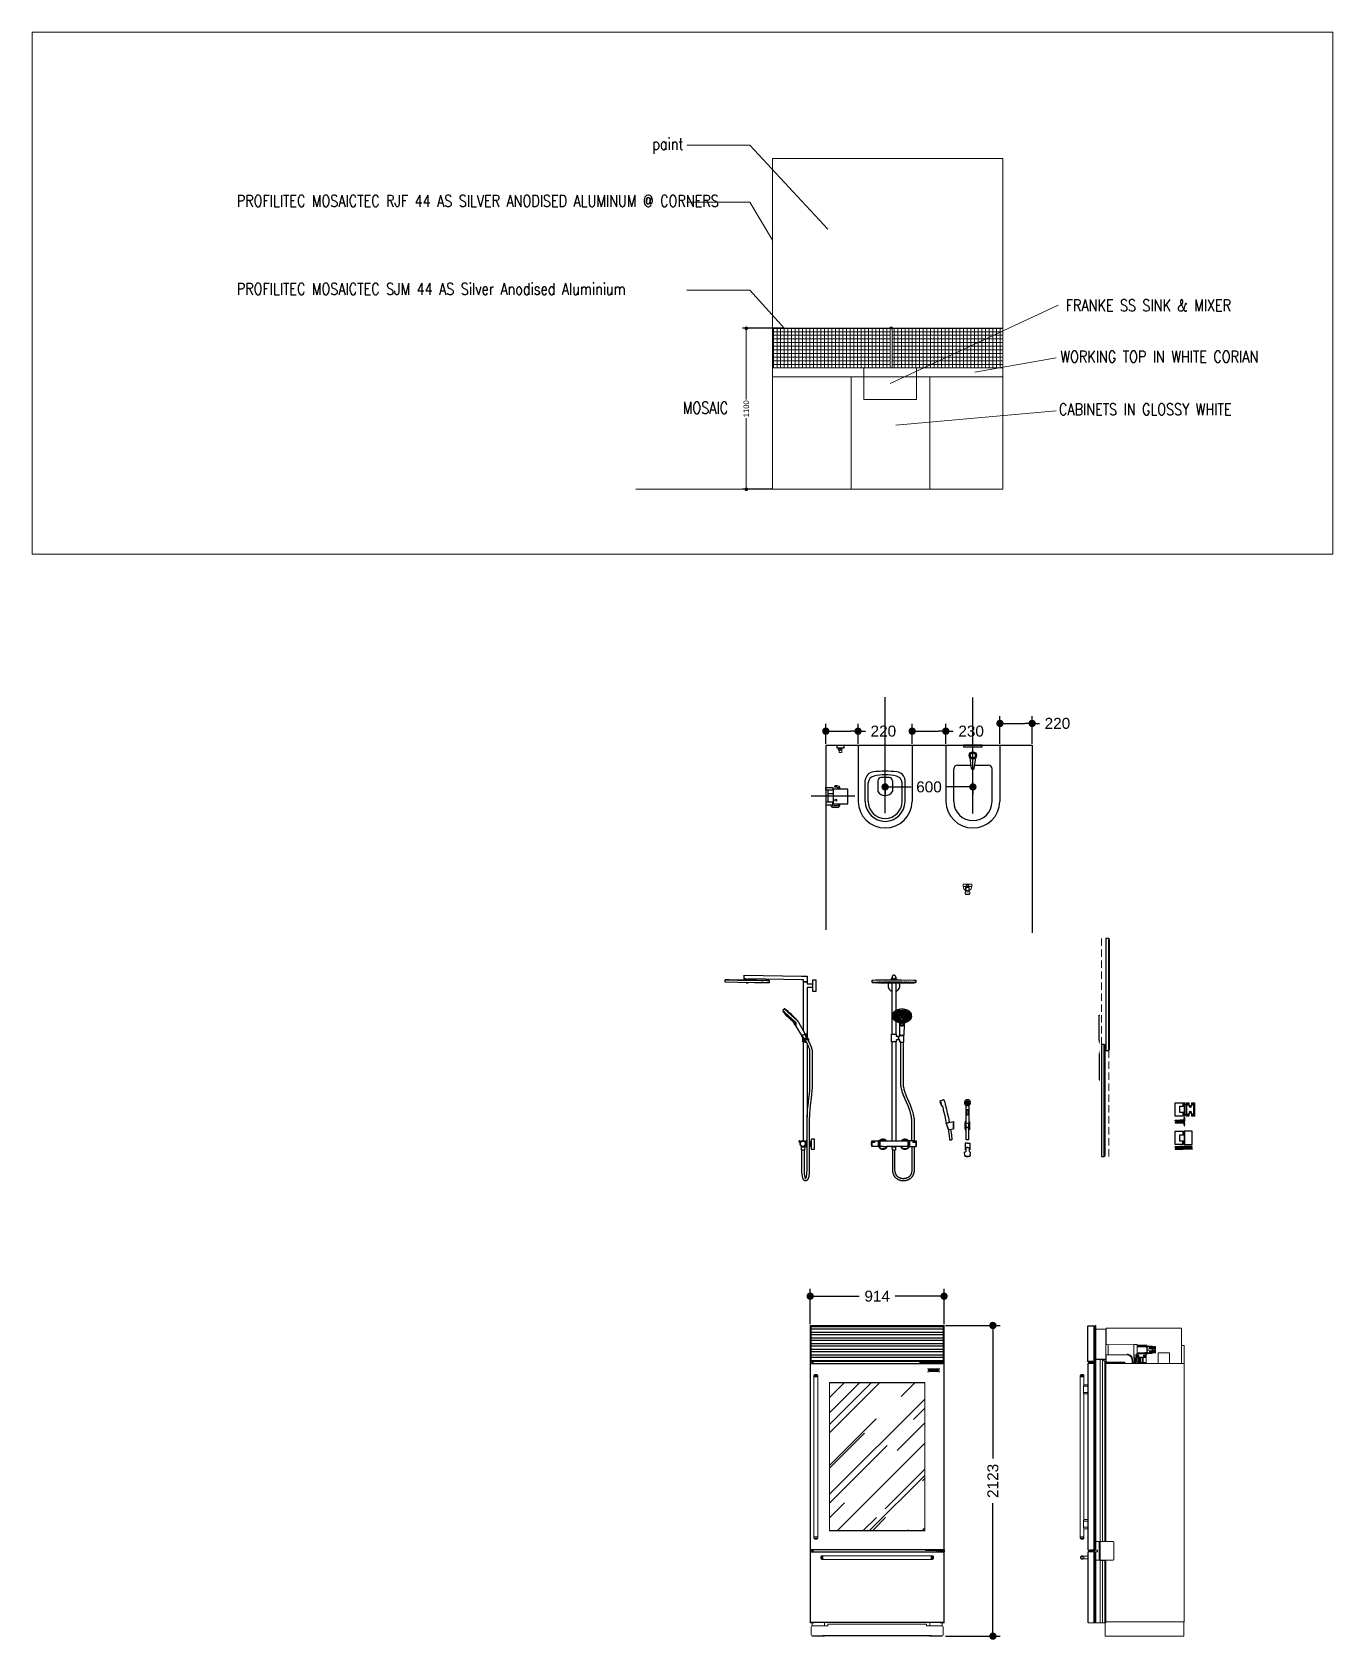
# Model space of a CAD drawing. Header units: millimetres. Extents: x -10942 to 92711, y -16583 to 30009.
# Drawn here: x -10942 to -2050, y 861 to 11847 of the extents above; entities that cross this region are included whole.
import ezdxf
from ezdxf import colors
from ezdxf.entities.mleader import LeaderData, LeaderLine
from ezdxf.math import Vec2, Vec3

# ---------------------------------------------------------------- set-up
doc = ezdxf.new("R2010")
doc.units = ezdxf.units.MM
doc.header["$LTSCALE"] = 1000
doc.header["$MEASUREMENT"] = 0
for name, pattern in [('ACAD_ISO03W100', [30, 12, -18]), ('DASHDOT', [1, 0.5, -0.25, 0, -0.25]), ('HIDDEN', [0.375, 0.25, -0.125]), ('HIDDEN2', [0.1875, 0.125, -0.0625])]:
    doc.linetypes.add(name, pattern=pattern)
for name, color, linetype in [('8', 8, 'Continuous'), ('P-ACCESS.BAGNO', 7, 'Continuous'), ('P-AXIS', 7, 'Continuous'), ('P-BATHROOM ACCESSORIES', 7, 'Continuous'), ('P-CODES', 10, 'Continuous'), ('P-FAUCET', 7, 'Continuous'), ('P-FLOORING', 9, 'Continuous'), ('P-RIVESTIMENTI', 1, 'Continuous'), ('P-SANITARI', 2, 'Continuous'), ('WOOD 01', 34, 'Continuous')]:
    doc.layers.add(name, color=color, linetype=linetype)
for name, color, linetype, lineweight in [('Built-in', 253, 'HIDDEN', 0), ('Glass-Mirror', 4, 'Continuous', 0), ('ID-NOTES', 3, 'Continuous', 0), ('Sanitaire', 253, 'Continuous', 0)]:
    doc.layers.add(name, color=color, linetype=linetype, lineweight=lineweight)
doc.layers.add('Default', color=7, linetype='Continuous', true_color=0x000000)
doc.styles.add('ID-ROMANS', font='romans.shx', dxfattribs={"width": 0.8})
doc.styles.get("Standard").update_dxf_attribs({"font": 'arial.ttf'})
doc.dimstyles.new('chester 25', dxfattribs={"dimscale": 0.25, "dimtxt": 150, "dimasz": 100, "dimexe": 100, "dimexo": 20, "dimgap": 40, "dimtad": 0, "dimdec": 0, "dimzin": 0, "dimdsep": 46, "dimtxsty": 'Standard', "dimblk": 'DOT', "dimcen": 100, "dimclrd": 1, "dimclre": 1, "dimclrt": 3, "dimadec": 0, "dimazin": 0, "dimtfac": 1, "dimtdec": 0, "dimtofl": 0, "dimtmove": 0, "dimatfit": 3, "dimfxl": 1, "dimtolj": 1, "dimtzin": 0, "dimlwd": -1, "dimarcsym": 0})
doc.dimstyles.new('chester 50', dxfattribs={"dimscale": 0.5, "dimtxt": 150, "dimasz": 100, "dimexe": 100, "dimexo": 20, "dimgap": 80, "dimtad": 0, "dimdec": 0, "dimzin": 0, "dimdsep": 46, "dimtxsty": 'Standard', "dimblk": 'DOT', "dimcen": 100, "dimclrd": 1, "dimclre": 1, "dimclrt": 3, "dimadec": 0, "dimazin": 0, "dimtfac": 1, "dimtdec": 0, "dimtofl": 0, "dimtmove": 0, "dimatfit": 3, "dimfxl": 1, "dimtolj": 1, "dimtzin": 0, "dimlwd": -1, "dimarcsym": 0})

msp = doc.modelspace()

# ---------------------------------------------------------------- texts
at = {"layer": 'ID-NOTES', "char_height": 80, "width": 3675.59, "attachment_point": 1, "style": 'ID-ROMANS'}
for s, insert in [('\\pt1280;{\\C6;paint}', (-6702.3, 11123)), ('\\pt1280;{\\C6;PROFILITEC MOSAICTEC RJF 44 AS SILVER ANODISED ALUMINUM @ CORNERS}', (-9542.5, 10733.7)), ('\\pt1280;{\\C6;PROFILITEC MOSAICTEC SJM 44 AS Silver Anodised Aluminium}', (-9542.5, 10132.1)), ('\\pt1280;{\\C6;FRANKE SS SINK & MIXER}', (-3876.2, 10019.7)), ('{\\C6;WORKING TOP IN WHITE CORIAN }', (-3912.4, 9669.3)), ('\\pt1280;{\\C6;MOSAIC}', (-6494.3, 9319.6)), ('\\pt1280;{\\C6; CABINETS IN GLOSSY WHITE}', (-3966.6, 9309.1))]:
    msp.add_mtext(s, dxfattribs=dict(at, insert=insert))

# ---------------------------------------------------------------- blocks, each defined once
blk = doc.blocks.new('logo')
at = {"color": 7, "linetype": 'Continuous', "lineweight": 15}
for p, q in [((8.73, 25.73), (8.62, 25.73)), ((8.66, 25.77), (8.8, 25.74)), ((8.83, 25.9), (8.7, 25.9)), ((8.7, 25.65), (8.83, 25.65)), ((8.88, 25.78), (8.73, 25.81)), ((8.74, 25.84), (8.79, 25.84)), ((8.81, 25.7), (8.75, 25.7)), ((8.82, 25.81), (8.92, 25.81)), ((9.04, 25.89), (8.95, 25.89)), ((8.95, 25.89), (8.95, 25.72)), ((8.95, 25.72), (8.96, 25.69)), ((8.96, 25.69), (8.99, 25.67)), ((8.99, 25.67), (9.04, 25.65)), ((9.04, 25.75), (9.04, 25.89)), ((9.04, 25.74), (9.04, 25.75)), ((9.05, 25.72), (9.04, 25.74)), ((9.04, 25.65), (9.09, 25.65)), ((9.07, 25.71), (9.05, 25.72)), ((9.09, 25.71), (9.07, 25.71)), ((9.11, 25.71), (9.09, 25.71)), ((9.09, 25.65), (9.15, 25.65)), ((9.13, 25.72), (9.11, 25.71)), ((9.14, 25.74), (9.13, 25.72)), ((9.15, 25.75), (9.14, 25.74)), ((9.15, 25.89), (9.15, 25.75)), ((9.23, 25.89), (9.15, 25.89)), ((9.15, 25.65), (9.19, 25.67)), ((9.19, 25.67), (9.22, 25.69)), ((9.22, 25.69), (9.23, 25.72)), ((9.23, 25.72), (9.23, 25.89)), ((9.28, 25.89), (9.28, 25.65)), ((9.51, 25.89), (9.28, 25.89)), ((9.28, 25.65), (9.54, 25.65)), ((9.47, 25.85), (9.37, 25.85)), ((9.37, 25.85), (9.37, 25.8)), ((9.37, 25.8), (9.46, 25.8)), ((9.37, 25.75), (9.37, 25.7)), ((9.46, 25.75), (9.37, 25.75)), ((9.37, 25.7), (9.46, 25.7)), ((9.54, 25.79), (9.54, 25.79)), ((9.54, 25.78), (9.54, 25.79)), ((9.54, 25.78), (9.54, 25.78)), ((9.54, 25.78), (9.54, 25.78)), ((9.54, 25.78), (9.54, 25.78)), ((9.54, 25.78), (9.54, 25.78)), ((9.54, 25.77), (9.54, 25.78)), ((9.54, 25.77), (9.54, 25.77)), ((9.56, 25.77), (9.54, 25.77)), ((9.54, 25.65), (9.55, 25.65)), ((9.55, 25.65), (9.57, 25.67)), ((9.57, 25.75), (9.56, 25.77)), ((9.58, 25.73), (9.57, 25.75)), ((9.57, 25.67), (9.58, 25.69)), ((9.58, 25.71), (9.58, 25.73)), ((9.58, 25.69), (9.58, 25.71)), ((9.61, 25.8), (9.61, 25.73)), ((9.76, 25.8), (9.61, 25.8)), ((9.61, 25.73), (9.76, 25.73)), ((9.76, 25.73), (9.76, 25.8)), ((9.78, 25.89), (9.78, 25.83)), ((10.06, 25.89), (9.78, 25.89)), ((9.91, 25.83), (9.78, 25.72)), ((9.78, 25.83), (9.91, 25.83)), ((9.78, 25.72), (9.78, 25.65)), ((9.78, 25.65), (10.06, 25.65)), ((9.92, 25.72), (10.06, 25.83)), ((10.06, 25.72), (9.92, 25.72)), ((10.06, 25.83), (10.06, 25.89)), ((10.06, 25.65), (10.06, 25.72)), ((10.35, 25.89), (10.09, 25.89)), ((10.09, 25.89), (10.09, 25.65)), ((10.09, 25.65), (10.35, 25.65)), ((10.17, 25.83), (10.35, 25.83)), ((10.17, 25.8), (10.17, 25.83)), ((10.32, 25.8), (10.17, 25.8)), ((10.17, 25.75), (10.32, 25.75)), ((10.17, 25.72), (10.17, 25.75)), ((10.35, 25.72), (10.17, 25.72)), ((10.32, 25.75), (10.32, 25.8)), ((10.35, 25.83), (10.35, 25.89)), ((10.35, 25.65), (10.35, 25.72)), ((10.39, 25.89), (10.39, 25.65)), ((10.61, 25.89), (10.39, 25.89)), ((10.39, 25.65), (10.48, 25.65)), ((10.58, 25.83), (10.48, 25.83)), ((10.48, 25.83), (10.48, 25.78)), ((10.48, 25.78), (10.58, 25.78)), ((10.48, 25.75), (10.53, 25.75)), ((10.48, 25.65), (10.48, 25.75)), ((10.53, 25.75), (10.58, 25.65)), ((10.58, 25.65), (10.68, 25.65)), ((10.68, 25.65), (10.63, 25.75)), ((10.72, 25.82), (10.71, 25.77)), ((10.71, 25.77), (10.72, 25.72)), ((10.74, 25.86), (10.72, 25.82)), ((10.72, 25.72), (10.74, 25.68)), ((10.77, 25.89), (10.74, 25.86)), ((10.74, 25.68), (10.77, 25.66)), ((10.8, 25.9), (10.77, 25.89)), ((10.77, 25.66), (10.8, 25.65)), ((10.91, 25.9), (10.8, 25.9)), ((10.8, 25.65), (10.91, 25.65)), ((10.82, 25.82), (10.81, 25.8)), ((10.81, 25.8), (10.81, 25.77)), ((10.81, 25.77), (10.81, 25.75)), ((10.81, 25.75), (10.82, 25.73)), ((10.83, 25.83), (10.82, 25.82)), ((10.82, 25.73), (10.83, 25.71)), ((10.85, 25.84), (10.83, 25.83)), ((10.83, 25.71), (10.85, 25.71)), ((10.86, 25.84), (10.85, 25.84)), ((10.85, 25.71), (10.86, 25.71)), ((10.88, 25.83), (10.86, 25.84)), ((10.86, 25.71), (10.88, 25.71)), ((10.89, 25.82), (10.88, 25.83)), ((10.88, 25.71), (10.89, 25.73)), ((10.9, 25.8), (10.89, 25.82)), ((10.89, 25.73), (10.9, 25.75)), ((10.9, 25.77), (10.9, 25.8)), ((10.9, 25.75), (10.9, 25.77)), ((10.94, 25.89), (10.91, 25.9)), ((10.91, 25.65), (10.94, 25.66)), ((10.97, 25.86), (10.94, 25.89)), ((10.94, 25.66), (10.97, 25.68)), ((10.99, 25.82), (10.97, 25.86)), ((10.97, 25.68), (10.99, 25.72)), ((11, 25.77), (10.99, 25.82)), ((10.99, 25.72), (11, 25.77))]:
    blk.add_line(p, q, dxfattribs=at)
for centre, radius, start, end in [((7.47, 25.78), 0.918, 327.8502, 32.1498), ((9.81, 35.78), 9.64, 260.673, 279.327), ((12.15, 25.78), 0.918, 147.8502, 212.1498), ((9.81, 15.77), 9.64, 80.673, 99.327), ((8.7, 25.81), 0.082, 89.6968, 179.6951), ((8.67, 25.82), 0.0488, 180.0036, 257.8266), ((8.7, 25.73), 0.0854, 180.7549, 270), ((8.74, 25.83), 0.0149, 89.9979, 258.2773), ((8.76, 25.73), 0.0306, 184.7157, 249.5711), ((8.79, 25.81), 0.0305, 359.9966, 89.9966), ((8.8, 25.72), 0.0169, 297.6963, 77.8266), ((8.83, 25.81), 0.0854, 0.8121, 90), ((8.83, 25.73), 0.0855, 270.0001, 0.8774), ((8.87, 25.73), 0.0488, 358.8644, 77.8292), ((9.46, 25.83), 0.0219, 270, 74.4476), ((9.46, 25.73), 0.0208, 270, 91.655), ((9.52, 25.84), 0.0556, 294.9595, 94.7402), ((10.58, 25.8), 0.0244, 270, 90), ((10.61, 25.82), 0.0732, 284.0816, 90)]:
    blk.add_arc(centre, radius, start, end, dxfattribs=at)
blk.add_ellipse((9.81, 25.77), major_axis=(1.4, 0), ratio=0.242229, dxfattribs=at)
blk = doc.blocks.new('subzero-BI-36UG-S front RH')
h = blk.add_hatch()
h.set_pattern_fill('AR-RROOF', color=8, scale=10, angle=45)
h.paths.add_polyline_path([(27.7, 34.59), (2.11, 34.59), (2.11, -5.13), (27.7, -5.13)])
at = {"color": 7, "linetype": 'Continuous', "lineweight": 0}
for p, q in [((-3.1, 50.03), (-3.1, 49.84)), ((-3.02, 50.03), (-3.1, 50.03)), ((-3.1, 49.84), (-3.1, 40.39)), ((32.84, 49.9), (-3.04, 49.9)), ((-3.03, 49.83), (-2.88, 49.68)), ((-2.88, 49.68), (-3.03, 49.83)), ((-3.03, 49.83), (-3.03, 40.39)), ((32.84, 49.83), (-3.03, 49.83)), ((-2.66, 50.03), (-3.02, 50.03)), ((-3.02, 50.03), (-3.02, 49.9)), ((-2.88, 49.68), (-2.88, 40.55)), ((32.68, 49.68), (-2.88, 49.68)), ((-2.85, 49.65), (-2.85, 40.58)), ((32.65, 49.65), (-2.85, 49.65)), ((-2.85, 49.1), (32.65, 49.1)), ((-2.85, 49.06), (32.65, 49.06)), ((32.65, 48.24), (-2.85, 48.24)), ((-2.85, 48.17), (32.65, 48.17)), ((-2.38, 50.03), (-2.66, 50.03)), ((-2.66, 50.03), (-2.66, 49.9)), ((-2.35, 50.03), (-2.38, 50.03)), ((-2.38, 50.03), (-2.38, 49.9)), ((-2.35, 50.03), (-2.35, 49.9)), ((32.15, 50.03), (-2.35, 50.03)), ((-2.35, 49.9), (-2.35, 50.01)), ((32.15, 50.01), (-2.35, 50.01)), ((32.15, 49.9), (32.15, 50.03)), ((32.18, 50.03), (32.15, 50.03)), ((32.15, 50.01), (32.15, 49.9)), ((32.47, 50.03), (32.18, 50.03)), ((32.18, 49.9), (32.18, 50.03)), ((32.83, 50.03), (32.47, 50.03)), ((32.47, 49.9), (32.47, 50.03)), ((32.65, 40.58), (32.65, 49.65)), ((32.84, 49.83), (32.68, 49.68)), ((32.68, 49.68), (32.84, 49.83)), ((32.68, 40.55), (32.68, 49.68)), ((32.9, 50.03), (32.83, 50.03)), ((32.83, 49.9), (32.83, 50.03)), ((32.84, 40.39), (32.84, 49.83)), ((32.9, 49.84), (32.9, 50.03)), ((32.9, 40.39), (32.9, 49.84)), ((-2.85, 47.57), (32.65, 47.57)), ((-2.85, 47.54), (32.65, 47.54)), ((32.65, 46.72), (-2.85, 46.72)), ((-2.85, 46.65), (32.65, 46.65)), ((-2.85, 46.05), (32.65, 46.05)), ((-2.85, 46.01), (32.65, 46.01)), ((32.65, 45.19), (-2.85, 45.19)), ((-2.85, 45.12), (32.65, 45.12)), ((-2.85, 44.52), (32.65, 44.52)), ((-2.85, 44.49), (32.65, 44.49)), ((32.65, 43.67), (-2.85, 43.67)), ((-2.85, 43.6), (32.65, 43.6)), ((-3.1, -10.87), (-3.1, 40.39)), ((-3.1, 39.81), (-3.06, 39.81)), ((-3.1, 39.79), (-3.1, 39.81)), ((-3.1, 39.79), (-3.1, 39.77)), ((-3.1, 39.79), (-3.06, 39.79)), ((-3.1, -10.35), (-3.1, 39.77)), ((-3.1, 39.77), (-3.06, 39.77)), ((-3.06, 39.79), (-3.06, 39.81)), ((-3.01, 39.81), (-3.06, 39.81)), ((-3.06, 39.79), (-3.06, 39.77)), ((-3.06, 39.77), (32.87, 39.77)), ((-3.06, 39.76), (-3.06, 39.77)), ((-3.04, 40.33), (32.84, 40.33)), ((-2.88, 40.55), (-3.03, 40.39)), ((-3.03, 40.39), (-2.88, 40.55)), ((-3.03, 40.39), (32.84, 40.39)), ((-3.02, 40.33), (-3.02, 39.81)), ((-3.01, 39.81), (-2.31, 39.81)), ((-3.01, 39.77), (-3.01, 39.81)), ((-3.01, 39.68), (-3.01, -10.26)), ((32.81, 39.68), (-3.01, 39.68)), ((-2.88, 40.55), (32.68, 40.55)), ((-2.85, 43), (32.65, 43)), ((-2.85, 42.96), (32.65, 42.96)), ((32.65, 42.14), (-2.85, 42.14)), ((-2.85, 42.07), (32.65, 42.07)), ((-2.85, 41.47), (32.65, 41.47)), ((-2.85, 41.44), (32.65, 41.44)), ((-2.85, 40.58), (32.65, 40.58)), ((-2.66, 40.33), (-2.66, 39.81)), ((-2.38, 39.81), (-2.38, 40.33)), ((-2.35, 40.33), (-2.35, 39.81)), ((-2.31, 39.81), (-2.12, 39.81)), ((-2.31, 39.77), (-2.31, 39.81)), ((-2.12, 39.77), (-2.12, 39.81)), ((27.9, 39.8), (-2.11, 39.8)), ((26.43, 40.33), (26.43, 39.8)), ((26.43, 40.18), (27.13, 40.18)), ((26.43, 40.02), (27.13, 40.02)), ((27.13, 40.18), (27.15, 40.18)), ((27.13, 40.18), (27.13, 40.02)), ((27.13, 40.02), (27.15, 40.02)), ((27.15, 40.18), (27.15, 40.02)), ((27.15, 40.18), (27.65, 40.18)), ((27.15, 40.02), (27.65, 40.02)), ((27.35, 40.33), (27.35, 40.18)), ((27.35, 40.02), (27.35, 39.8)), ((27.65, 40.18), (28.13, 40.18)), ((27.65, 40.18), (27.65, 40.02)), ((27.65, 40.02), (28.13, 40.02)), ((27.9, 39.78), (27.9, 39.94)), ((27.9, 39.94), (28, 39.94)), ((28, 39.78), (27.9, 39.78)), ((29.53, 39.94), (28, 39.94)), ((28, 39.94), (28, 39.78)), ((29.53, 39.78), (28, 39.78)), ((28.06, 40.02), (28.06, 39.98)), ((28.06, 39.94), (28.06, 39.98)), ((28.11, 39.98), (28.06, 39.98)), ((29.85, 39.98), (28.11, 39.98)), ((28.11, 39.98), (28.11, 39.94)), ((28.13, 40.18), (28.29, 40.18)), ((28.13, 40.18), (28.13, 40.02)), ((28.13, 40.02), (28.29, 40.02)), ((28.29, 40.18), (28.29, 40.02)), ((28.29, 40.18), (29.69, 40.18)), ((28.29, 40.02), (29.69, 40.02)), ((28.84, 39.96), (28.84, 39.94)), ((28.84, 39.96), (28.86, 39.96)), ((28.84, 39.96), (28.84, 39.96)), ((28.84, 39.94), (28.84, 39.96)), ((28.86, 39.96), (28.86, 39.94)), ((28.86, 39.96), (29.85, 39.96)), ((28.94, 39.99), (28.96, 40.02)), ((29, 40.02), (28.99, 40.01)), ((28.99, 40.01), (29.4, 40.01)), ((28.99, 40.01), (28.99, 39.98)), ((29.11, 40.18), (29.25, 40.33)), ((29.28, 40.33), (29.14, 40.18)), ((29.4, 40.18), (29.4, 40.33)), ((29.4, 40), (29.4, 40.02)), ((29.4, 39.98), (29.4, 40)), ((29.4, 40), (29.41, 40)), ((29.41, 40.33), (29.41, 40.18)), ((29.41, 40.02), (29.41, 40)), ((29.41, 40), (29.77, 40)), ((29.53, 39.94), (29.59, 39.94)), ((29.53, 39.78), (29.53, 39.94)), ((29.59, 39.78), (29.53, 39.78)), ((29.59, 39.94), (29.69, 39.94)), ((29.59, 39.94), (29.59, 39.78)), ((29.59, 39.78), (29.69, 39.78)), ((29.69, 40.18), (29.75, 40.18)), ((29.69, 40.18), (29.69, 40.02)), ((29.69, 40.02), (29.75, 40.02)), ((29.69, 39.94), (29.75, 39.94)), ((29.69, 39.78), (29.69, 39.94)), ((29.75, 39.78), (29.69, 39.78)), ((29.75, 40.18), (31.93, 40.18)), ((29.75, 40.18), (29.75, 40.02)), ((29.75, 40.02), (31.93, 40.02)), ((29.75, 39.94), (31.93, 39.94)), ((29.75, 39.94), (29.75, 39.78)), ((29.75, 39.78), (31.93, 39.78)), ((29.85, 39.96), (30.28, 39.96)), ((29.85, 39.94), (29.85, 39.96)), ((30.26, 39.96), (30.32, 39.96)), ((30.28, 39.96), (30.91, 39.96)), ((30.28, 39.94), (30.28, 39.96)), ((30.45, 39.98), (32.03, 39.98)), ((30.54, 40), (30.9, 40)), ((30.9, 40.18), (30.9, 40.33)), ((30.9, 40), (30.9, 40.02)), ((30.9, 40), (30.91, 40)), ((30.91, 40.33), (30.91, 40.18)), ((30.91, 40.02), (30.91, 40)), ((30.91, 40.01), (31.32, 40.01)), ((30.91, 40), (30.91, 39.98)), ((30.91, 39.94), (30.91, 39.96)), ((31.16, 40.18), (31.03, 40.33)), ((31.06, 40.33), (31.2, 40.18)), ((31.32, 40.01), (31.31, 40.02)), ((31.32, 40.01), (31.32, 39.98)), ((31.34, 40.02), (31.37, 39.99)), ((31.93, 40.18), (32.03, 40.18)), ((31.93, 40.18), (31.93, 40.02)), ((31.93, 40.02), (32.03, 40.02)), ((31.93, 39.94), (32.03, 39.94)), ((31.93, 39.78), (31.93, 39.94)), ((31.93, 39.78), (31.93, 39.77)), ((32.03, 39.78), (31.93, 39.78)), ((32.03, 40.28), (32.03, 40.2)), ((32.03, 40.28), (32.9, 40.28)), ((32.03, 40.2), (32.9, 40.2)), ((32.03, 40.18), (32.03, 40.02)), ((32.03, 40.18), (32.9, 40.18)), ((32.03, 40.02), (32.03, 39.94)), ((32.03, 40.02), (32.9, 40.02)), ((32.03, 39.94), (32.03, 39.78)), ((32.03, 39.94), (32.9, 39.94)), ((32.03, 39.78), (32.87, 39.78)), ((32.12, 39.78), (32.12, 39.77)), ((32.15, 40.28), (32.15, 40.33)), ((32.15, 40.18), (32.15, 40.2)), ((32.18, 40.33), (32.18, 40.28)), ((32.18, 40.2), (32.18, 40.18)), ((32.47, 40.28), (32.47, 40.33)), ((32.47, 40.18), (32.47, 40.2)), ((32.84, 40.39), (32.68, 40.55)), ((32.68, 40.55), (32.84, 40.39)), ((32.81, 39.78), (32.81, 39.77)), ((32.81, -10.26), (32.81, 39.68)), ((32.83, 40.28), (32.83, 40.33)), ((32.83, 40.18), (32.83, 40.2)), ((32.87, 39.81), (32.9, 39.81)), ((32.87, 39.81), (32.87, 39.79)), ((32.87, 39.79), (32.87, 39.77)), ((32.87, 39.79), (32.9, 39.79)), ((32.87, 39.76), (32.87, 39.77)), ((32.87, 39.77), (32.9, 39.77)), ((32.9, 40.39), (32.9, 40.28)), ((32.9, 40.2), (32.9, 40.28)), ((32.9, 40.2), (32.9, 40.18)), ((32.9, 40.18), (32.9, 40.02)), ((32.9, 39.94), (32.9, 40.02)), ((32.9, 39.94), (32.9, 39.81)), ((32.9, 39.81), (32.9, 39.79)), ((32.9, 39.79), (32.9, 39.77)), ((32.9, 39.77), (32.9, -10.35)), ((-2.1, 36.59), (-1.1, 36.59)), ((-2.1, 36.59), (-2.1, 36.27)), ((-2.1, 36.27), (-1.1, 36.27)), ((-2.1, 36.26), (-2.1, -6.84)), ((-2.1, 36.26), (-1.1, 36.26)), ((-2.03, 36.27), (-2.03, 36.26)), ((-1.85, 36.84), (-1.35, 36.84)), ((-1.16, 36.26), (-1.16, 36.27)), ((-1.1, 36.27), (-1.1, 36.59)), ((-1.1, -6.84), (-1.1, 36.26)), ((-2.1, -6.84), (-2.1, -7.16)), ((-2.1, -6.84), (-1.1, -6.84)), ((-1.1, -6.84), (-2.1, -6.84)), ((-1.1, -7.16), (-2.1, -7.16)), ((-2.03, -6.84), (-2.03, -6.84)), ((-1.35, -7.41), (-1.85, -7.41)), ((-1.16, -6.84), (-1.16, -6.84)), ((-1.1, -7.16), (-1.1, -6.84)), ((-3.06, -10.35), (-3.1, -10.35)), ((-3.1, -10.37), (-3.1, -10.35)), ((-3.1, -10.37), (-3.06, -10.37)), ((-3.1, -10.39), (-3.1, -10.37)), ((-3.1, -10.39), (-3.06, -10.39)), ((-3.1, -10.87), (-3.06, -10.87)), ((-3.1, -10.89), (-3.1, -10.87)), ((-3.1, -10.89), (-3.1, -10.9)), ((-3.1, -10.89), (-3.06, -10.89)), ((-3.1, -29.9), (-3.1, -10.9)), ((-3.1, -10.9), (-3.06, -10.9)), ((-3.06, -10.34), (-3.06, -10.35)), ((32.87, -10.35), (-3.06, -10.35)), ((-3.06, -10.37), (-3.06, -10.35)), ((-3.06, -10.39), (-3.06, -10.37)), ((-3.06, -10.39), (-3.01, -10.39)), ((-3.06, -10.89), (-3.06, -10.87)), ((-3.01, -10.87), (-3.06, -10.87)), ((-3.06, -10.89), (-3.06, -10.9)), ((-3.06, -10.92), (-3.06, -10.9)), ((-3.06, -10.9), (32.87, -10.9)), ((-3.02, -10.39), (-3.02, -10.87)), ((-3.01, -10.26), (32.81, -10.26)), ((-3.01, -10.39), (-3.01, -10.35)), ((-2.31, -10.39), (-3.01, -10.39)), ((-3.01, -10.87), (-2.31, -10.87)), ((-3.01, -10.9), (-3.01, -10.87)), ((32.81, -10.99), (-3.01, -10.99)), ((-3.01, -10.99), (-3.01, -29.81)), ((-2.66, -10.39), (-2.66, -10.87)), ((-2.38, -10.87), (-2.38, -10.39)), ((-2.35, -10.39), (-2.35, -10.87)), ((-2.31, -10.39), (-2.31, -10.35)), ((-2.12, -10.39), (-2.31, -10.39)), ((-2.31, -10.9), (-2.31, -10.87)), ((-2.31, -10.87), (-2.12, -10.87)), ((-2.12, -10.39), (-2.12, -10.35)), ((-2.12, -10.9), (-2.12, -10.87)), ((-0.25, -12.65), (-0.25, -12.15)), ((0.32, -11.9), (0, -11.9)), ((0, -12.9), (0, -11.9)), ((0, -12.9), (0.32, -12.9)), ((0.32, -12.9), (0.32, -11.9)), ((0.32, -12.9), (0.32, -11.9)), ((29.48, -11.9), (0.32, -11.9)), ((0.32, -11.97), (0.32, -11.97)), ((0.32, -12.84), (0.32, -12.84)), ((0.32, -12.9), (29.48, -12.9)), ((27.9, -10.51), (27.9, -10.35)), ((28, -10.51), (27.9, -10.51)), ((28, -10.35), (28, -10.51)), ((28, -10.51), (29.53, -10.51)), ((28.02, -10.52), (28.02, -10.51)), ((28.12, -10.52), (28.02, -10.52)), ((28.12, -10.51), (28.12, -10.52)), ((28.12, -10.52), (29.65, -10.52)), ((29.48, -12.9), (29.48, -11.9)), ((29.49, -11.97), (29.48, -11.97)), ((29.48, -12.84), (29.49, -12.84)), ((29.49, -11.9), (29.49, -12.9)), ((29.81, -11.9), (29.49, -11.9)), ((29.49, -12.9), (29.81, -12.9)), ((29.53, -10.51), (29.53, -10.35)), ((29.59, -10.51), (29.53, -10.51)), ((29.59, -10.35), (29.59, -10.51)), ((29.59, -10.51), (29.69, -10.51)), ((29.65, -10.52), (29.65, -10.51)), ((29.71, -10.52), (29.65, -10.52)), ((29.69, -10.51), (29.69, -10.35)), ((29.75, -10.51), (29.69, -10.51)), ((29.71, -10.51), (29.71, -10.52)), ((29.71, -10.52), (29.81, -10.52)), ((29.75, -10.35), (29.75, -10.51)), ((29.75, -10.51), (31.37, -10.51)), ((29.81, -10.52), (29.81, -10.51)), ((29.87, -10.52), (29.81, -10.52)), ((29.81, -11.9), (29.81, -12.9)), ((29.87, -10.51), (29.87, -10.52)), ((29.87, -10.52), (31.49, -10.52)), ((30.06, -12.15), (30.06, -12.65)), ((30.91, -10.52), (30.91, -10.82)), ((30.91, -10.52), (30.91, -10.82)), ((30.91, -10.82), (32.09, -10.82)), ((30.91, -10.82), (30.91, -10.82)), ((31.14, -10.83), (32.21, -10.83)), ((31.25, -10.53), (31.25, -10.52)), ((31.25, -10.53), (31.3, -10.53)), ((31.27, -10.57), (32.09, -10.57)), ((31.3, -10.53), (31.3, -10.52)), ((31.3, -10.53), (32.03, -10.53)), ((31.37, -10.51), (31.37, -10.35)), ((31.43, -10.51), (31.37, -10.51)), ((31.43, -10.35), (31.43, -10.51)), ((31.43, -10.51), (32.21, -10.51)), ((31.49, -10.52), (31.49, -10.51)), ((31.54, -10.52), (31.49, -10.52)), ((31.54, -10.51), (31.54, -10.52)), ((31.54, -10.52), (32.03, -10.52)), ((31.93, -10.87), (32.12, -10.87)), ((31.93, -10.87), (31.93, -10.9)), ((32.03, -10.51), (32.03, -10.57)), ((32.09, -10.57), (32.9, -10.57)), ((32.09, -10.57), (32.38, -10.57)), ((32.09, -10.57), (32.09, -10.82)), ((32.09, -10.82), (32.9, -10.82)), ((32.12, -10.87), (32.81, -10.87)), ((32.12, -10.87), (32.12, -10.9)), ((32.15, -10.87), (32.15, -10.83)), ((32.18, -10.83), (32.18, -10.87)), ((32.21, -10.35), (32.21, -10.51)), ((32.21, -10.51), (32.9, -10.51)), ((32.21, -10.82), (32.21, -10.83)), ((32.21, -10.83), (33.02, -10.83)), ((32.25, -10.87), (32.25, -10.83)), ((32.27, -10.83), (32.27, -10.87)), ((32.32, -10.85), (32.32, -10.83)), ((32.32, -10.85), (32.32, -10.87)), ((32.48, -10.85), (32.32, -10.85)), ((32.38, -10.57), (32.9, -10.57)), ((32.48, -10.83), (32.48, -10.85)), ((32.48, -10.85), (32.48, -10.87)), ((32.87, -10.87), (32.81, -10.87)), ((32.81, -10.87), (32.81, -10.9)), ((32.81, -29.81), (32.81, -10.99)), ((32.83, -10.87), (32.83, -10.83)), ((32.87, -10.34), (32.87, -10.35)), ((32.9, -10.35), (32.87, -10.35)), ((32.87, -10.37), (32.87, -10.35)), ((32.87, -10.37), (32.9, -10.37)), ((32.87, -10.37), (32.87, -10.39)), ((32.87, -10.39), (32.9, -10.39)), ((32.87, -10.87), (32.9, -10.87)), ((32.87, -10.87), (32.87, -10.89)), ((32.87, -10.89), (32.9, -10.89)), ((32.87, -10.89), (32.87, -10.9)), ((32.87, -10.9), (32.9, -10.9)), ((32.87, -10.92), (32.87, -10.9)), ((32.9, -10.37), (32.9, -10.35)), ((32.9, -10.35), (33.02, -10.35)), ((32.9, -10.37), (32.9, -10.39)), ((32.9, -10.39), (32.9, -10.51)), ((32.9, -10.57), (32.9, -10.51)), ((32.9, -10.52), (33.02, -10.52)), ((32.9, -10.57), (32.9, -10.82)), ((32.9, -10.58), (33.02, -10.58)), ((32.9, -10.58), (33.02, -10.58)), ((32.9, -10.83), (32.9, -10.87)), ((32.9, -10.87), (32.9, -10.89)), ((32.9, -10.89), (32.9, -10.9)), ((32.9, -10.9), (32.9, -29.9)), ((33.02, -10.35), (33.02, -10.52)), ((33.02, -10.58), (33.02, -10.52)), ((33.02, -10.58), (33.02, -10.83)), ((-3.06, -29.9), (-3.1, -29.9)), ((-3.1, -29.92), (-3.1, -29.9)), ((-3.1, -29.92), (-3.06, -29.92)), ((-3.1, -29.94), (-3.1, -29.92)), ((-3.1, -29.94), (-3.06, -29.94)), ((-3.1, -29.97), (-3.1, -29.94)), ((-3.02, -29.97), (-3.1, -29.97)), ((-3.06, -29.89), (-3.06, -29.9)), ((32.87, -29.9), (-3.06, -29.9)), ((-3.06, -29.92), (-3.06, -29.9)), ((-3.06, -29.94), (-3.06, -29.92)), ((-3.06, -29.94), (-3.01, -29.94)), ((-3.02, -29.94), (-3.02, -29.97)), ((-3.02, -29.97), (-2.66, -29.97)), ((-3.01, -29.81), (32.81, -29.81)), ((-3.01, -29.94), (-3.01, -29.9)), ((-2.31, -29.94), (-3.01, -29.94)), ((-2.66, -29.94), (-2.66, -29.97)), ((-2.66, -29.97), (-2.38, -29.97)), ((-2.56, -30.76), (-2.56, -29.97)), ((-2.38, -29.97), (-2.38, -29.94)), ((-2.35, -29.97), (-2.38, -29.97)), ((-2.35, -29.94), (-2.35, -29.97)), ((-2.31, -29.94), (-2.31, -29.9)), ((-2.12, -29.94), (-2.31, -29.94)), ((-2.12, -29.94), (-2.12, -29.9)), ((0.75, -30.76), (0.75, -29.9)), ((29.05, -29.9), (29.05, -30.76)), ((31.93, -29.9), (31.93, -29.94)), ((32.12, -29.94), (31.93, -29.94)), ((32.12, -29.9), (32.12, -29.94)), ((32.81, -29.94), (32.12, -29.94)), ((32.15, -29.97), (32.15, -29.94)), ((32.18, -29.97), (32.15, -29.97)), ((32.18, -29.94), (32.18, -29.97)), ((32.18, -29.97), (32.47, -29.97)), ((32.37, -29.97), (32.37, -30.76)), ((32.47, -29.97), (32.47, -29.94)), ((32.47, -29.97), (32.83, -29.97)), ((32.81, -29.9), (32.81, -29.94)), ((32.81, -29.94), (32.87, -29.94)), ((32.83, -29.97), (32.83, -29.94)), ((32.9, -29.97), (32.83, -29.97)), ((32.87, -29.89), (32.87, -29.9)), ((32.9, -29.9), (32.87, -29.9)), ((32.87, -29.92), (32.87, -29.9)), ((32.87, -29.92), (32.9, -29.92)), ((32.87, -29.92), (32.87, -29.94)), ((32.87, -29.94), (32.9, -29.94)), ((32.9, -29.92), (32.9, -29.9)), ((32.9, -29.92), (32.9, -29.94)), ((32.9, -29.94), (32.9, -29.97)), ((-2.85, -31.01), (-2.85, -33.2)), ((-2.6, -30.76), (1.65, -30.76)), ((-2.6, -33.45), (0.28, -33.45)), ((-2.56, -33.55), (-2.56, -33.45)), ((0.75, -33.55), (-2.56, -33.55)), ((0.28, -33.45), (0.28, -33.39)), ((0.28, -33.39), (29.53, -33.39)), ((0.28, -33.45), (0.75, -33.45)), ((0.75, -33.45), (29.05, -33.45)), ((0.75, -33.55), (0.75, -33.45)), ((1.65, -30.33), (1.65, -30.36)), ((28.15, -30.33), (1.65, -30.33)), ((1.65, -30.76), (1.65, -30.36)), ((28.15, -30.36), (1.65, -30.36)), ((28.15, -30.36), (28.15, -30.33)), ((28.15, -30.36), (28.15, -30.76)), ((28.15, -30.76), (32.4, -30.76)), ((29.05, -33.45), (29.53, -33.45)), ((29.05, -33.45), (29.05, -33.55)), ((29.05, -33.55), (32.37, -33.55)), ((29.53, -33.45), (29.53, -33.39)), ((32.4, -33.45), (29.53, -33.45)), ((32.37, -33.45), (32.37, -33.55)), ((32.65, -31.01), (32.65, -33.2))]:
    blk.add_line(p, q, dxfattribs=at)
for points in [[(-3.07, 49.87), (-3.08, 49.85), (-3.08, 49.85), (-3.09, 49.84), (-3.1, 49.84), (-3.1, 49.84)], [(-3.03, 49.83), (-3.05, 49.84), (-3.06, 49.85), (-3.07, 49.87)], [(-3.07, 49.87), (-3.06, 49.85), (-3.05, 49.84), (-3.03, 49.83)], [(-2.88, 49.68), (-2.87, 49.67), (-2.86, 49.66), (-2.86, 49.66), (-2.86, 49.65), (-2.85, 49.65), (-2.85, 49.65), (-2.85, 49.65), (-2.85, 49.65)], [(32.65, 49.65), (32.65, 49.65), (32.66, 49.65), (32.66, 49.65), (32.66, 49.65), (32.66, 49.66), (32.67, 49.66), (32.67, 49.66), (32.68, 49.67), (32.68, 49.68)], [(32.68, 49.68), (32.68, 49.67), (32.67, 49.66), (32.67, 49.66), (32.66, 49.65), (32.66, 49.65), (32.66, 49.65), (32.65, 49.65), (32.65, 49.65)], [(32.87, 49.87), (32.86, 49.88), (32.86, 49.88), (32.85, 49.89), (32.84, 49.89), (32.84, 49.9)], [(32.84, 49.83), (32.85, 49.84), (32.86, 49.85), (32.87, 49.87)], [(32.87, 49.87), (32.86, 49.85), (32.85, 49.84), (32.84, 49.83)], [(-3.1, 40.39), (-3.1, 40.39), (-3.09, 40.39), (-3.08, 40.38), (-3.08, 40.37), (-3.07, 40.36)], [(-3.07, 40.36), (-3.06, 40.37), (-3.05, 40.38), (-3.03, 40.39)], [(-3.03, 40.39), (-3.05, 40.38), (-3.06, 40.37), (-3.07, 40.36)], [(-3.07, 40.36), (-3.06, 40.35), (-3.05, 40.34), (-3.04, 40.34), (-3.04, 40.33), (-3.04, 40.33)], [(-2.88, 40.55), (-2.87, 40.56), (-2.86, 40.56), (-2.86, 40.57), (-2.86, 40.57), (-2.85, 40.58), (-2.85, 40.58), (-2.85, 40.58), (-2.85, 40.58)], [(-2.85, 40.58), (-2.85, 40.58), (-2.85, 40.58), (-2.85, 40.58), (-2.85, 40.58), (-2.86, 40.57), (-2.86, 40.57), (-2.87, 40.56), (-2.87, 40.56), (-2.88, 40.55)], [(28.94, 39.99), (28.94, 39.99), (28.94, 39.99), (28.95, 39.99), (28.95, 39.99), (28.96, 40), (28.97, 40), (28.98, 40), (28.99, 40.01)], [(29.41, 40), (29.41, 39.99), (29.41, 39.99), (29.41, 39.99), (29.41, 39.98), (29.41, 39.98), (29.42, 39.98)], [(30.89, 39.98), (30.89, 39.98), (30.9, 39.98), (30.9, 39.99), (30.9, 39.99), (30.9, 39.99), (30.9, 40)], [(31.32, 40.01), (31.33, 40), (31.34, 40), (31.35, 40), (31.35, 39.99), (31.36, 39.99), (31.37, 39.99), (31.37, 39.99), (31.37, 39.99)], [(32.65, 40.58), (32.65, 40.58), (32.66, 40.58), (32.66, 40.58), (32.66, 40.58), (32.66, 40.57), (32.67, 40.57), (32.67, 40.56), (32.68, 40.56), (32.68, 40.55)], [(32.68, 40.55), (32.68, 40.56), (32.67, 40.56), (32.67, 40.57), (32.66, 40.57), (32.66, 40.58), (32.66, 40.58), (32.65, 40.58), (32.65, 40.58)], [(32.84, 40.39), (32.85, 40.38), (32.86, 40.37), (32.87, 40.36)], [(32.87, 40.36), (32.86, 40.37), (32.85, 40.38), (32.84, 40.39)], [(32.84, 40.33), (32.84, 40.33), (32.85, 40.34), (32.86, 40.34), (32.86, 40.35), (32.87, 40.36)], [(32.87, 40.36), (32.88, 40.37), (32.89, 40.38), (32.9, 40.39), (32.9, 40.39), (32.9, 40.39)], [(31.27, -10.57), (31.26, -10.57), (31.26, -10.57), (31.26, -10.56), (31.26, -10.54), (31.25, -10.53)]]:
    blk.add_lwpolyline(points, dxfattribs=at)
at = {"lineweight": 0}
for points in [[(2.05, 34.65), (27.76, 34.65), (27.76, -5.19), (2.05, -5.19)], [(2.11, 34.59), (27.7, 34.59), (27.7, -5.13), (2.11, -5.13)]]:
    blk.add_lwpolyline(points, close=True, dxfattribs=at)
at = {"color": 7, "linetype": 'Continuous', "lineweight": 0}
for centre, radius, start, end in [((-25.46, 72.29), 31.69, 314.9611, 315.0378), ((-74.18, -21.66), 100.86, 44.9885, 45.0126), ((-61.63, -44.64), 133.65, 44.9819, 45.0001), ((-2.95, 39.83), 0.159, 201.4517, 248.5494), ((-3.15, 39.66), 0.142, 8.6026, 51.435), ((-2.91, 39.8), 0.151, 190.5837, 231.3448), ((-3.11, 39.64), 0.113, 22.3686, 55.8223), ((-2.07, 39.83), 0.057, 191.0708, 241.9791), ((28.29, 40.16), 0.221, 126.3777, 174.2249), ((28.92, 40.01), 0.025, 270, 318.1015), ((28.92, 40.01), 0.0249, 269.8097, 318.0858), ((28.93, 40), 0.0139, 316.4883, 319.8324), ((29.79, 39.05), 0.949, 74.1387, 90.9493), ((29.75, 39.99), 0.0185, 321.733, 10.9889), ((30.11, 41.24), 1.29, 258.5744, 265.1974), ((30.51, 39.14), 0.861, 88.2024, 106.7231), ((30.23, 41.02), 1.06, 274.1012, 282.1202), ((30.56, 39.99), 0.0185, 169.0036, 218.2745), ((31.39, 40.01), 0.025, 221.8985, 270), ((31.41, 40.03), 0.0569, 221.3075, 222.1248), ((31.39, 40.01), 0.0249, 221.9085, 270.196), ((32.95, 39.66), 0.142, 128.5619, 171.4012), ((32.76, 39.83), 0.159, 291.4502, 338.5498), ((32.72, 39.8), 0.151, 308.6555, 349.4175), ((32.92, 39.64), 0.113, 124.1749, 157.6362), ((-1.85, 36.59), 0.25, 90, 180), ((-1.35, 36.59), 0.25, 0, 90), ((-1.85, -7.16), 0.25, 180, 270), ((-1.35, -7.16), 0.25, 270, 0), ((-2.95, -10.41), 0.159, 111.4506, 158.5491), ((-2.95, -10.85), 0.159, 201.4513, 248.549), ((-2.91, -10.38), 0.151, 128.6553, 169.4169), ((-3.15, -10.24), 0.142, 308.5664, 351.3966), ((-2.91, -10.88), 0.151, 190.5835, 231.3443), ((-3.15, -11.02), 0.142, 8.6033, 51.4337), ((-3.11, -10.22), 0.113, 304.1838, 337.6265), ((-3.11, -11.04), 0.113, 22.3734, 55.8162), ((-2.06, -10.4), 0.0586, 118.6154, 168.0948), ((-2.07, -10.85), 0.057, 191.0701, 241.9813), ((0, -12.15), 0.25, 90, 180), ((0, -12.65), 0.25, 180, 270), ((29.81, -12.15), 0.25, 0, 90), ((29.81, -12.65), 0.25, 270, 0), ((31.87, -10.85), 0.0586, 298.6216, 348.0907), ((32.95, -10.24), 0.142, 188.5996, 231.4367), ((32.92, -10.22), 0.113, 202.3687, 235.8189), ((32.76, -10.41), 0.159, 21.4494, 68.5499), ((32.72, -10.38), 0.151, 10.582, 51.3445), ((32.76, -10.85), 0.159, 291.4506, 338.5502), ((32.72, -10.88), 0.151, 308.6559, 349.4177), ((32.95, -11.02), 0.142, 128.5633, 171.4004), ((32.92, -11.04), 0.113, 124.1811, 157.6313), ((-2.95, -29.96), 0.159, 111.4512, 158.5488), ((-3.15, -29.79), 0.142, 308.5668, 351.3964), ((-2.91, -29.93), 0.151, 128.6559, 169.4166), ((-3.11, -29.77), 0.113, 304.1837, 337.6269), ((-2.06, -29.96), 0.0586, 118.616, 168.0949), ((31.87, -29.96), 0.057, 11.0717, 61.9836), ((32.95, -29.79), 0.142, 188.5998, 231.4362), ((32.92, -29.77), 0.113, 202.3683, 235.8191), ((32.76, -29.96), 0.159, 21.4497, 68.5493), ((32.72, -29.93), 0.151, 10.5823, 51.3439), ((-2.6, -31.01), 0.25, 90, 180), ((-2.6, -33.2), 0.25, 180, 270), ((32.4, -31.01), 0.25, 0, 90), ((32.4, -33.2), 0.25, 270, 0)]:
    blk.add_arc(centre, radius, start, end, dxfattribs=at)
blk.add_ellipse((31.3, -10.53), major_axis=(0, 0.04), ratio=0.098226, start_param=3.141593, end_param=4.712389, dxfattribs=at)
at = {"lineweight": 0}
blk.add_blockref('logo', (20.3, 12.23), dxfattribs=at)
blk = doc.blocks.new('_Dot')
at = {"color": 0, "linetype": 'ByBlock', "lineweight": -2}
blk.add_line((-0.5, 0), (-1, 0), dxfattribs=at)
at = {"color": 0, "linetype": 'ByBlock', "const_width": 0.5}
blk.add_lwpolyline([(-0.25, 0, 1), (0.25, 0, 1)], format="xyb", close=True, dxfattribs=at)
blk = doc.blocks.new('*D236')
at = {"layer": '8', "color": 1, "lineweight": -2, "transparency": 16777216}
for p, q in [((-4698, 3009), (-4324, 3009)), ((-4698, 886), (-4324, 886))]:
    blk.add_line(p, q, dxfattribs=at)
at = {"layer": '8', "color": 1, "transparency": 16777216}
for p, q in [((-4374, 2959), (-4374, 2100)), ((-4374, 936), (-4374, 1795))]:
    blk.add_line(p, q, dxfattribs=at)
at = {"layer": 'Defpoints', "color": 0, "transparency": 16777216}
for p in [(-4708, 3009), (-4708, 886), (-4374, 886)]:
    blk.add_point(p, dxfattribs=at)
at = {"layer": '8', "color": 1, "transparency": 16777216, "xscale": 50, "yscale": 50, "zscale": 50}
for p, rotation in [((-4374, 3009), 90), ((-4374, 886), 270)]:
    blk.add_blockref('_Dot', p, dxfattribs=dict(at, rotation=rotation))
at = {"layer": '8', "color": 3, "transparency": 16777216, "insert": (-4374, 1947), "char_height": 75, "attachment_point": 5, "rotation": 90}
blk.add_mtext('\\A1;2123', dxfattribs=at)
blk = doc.blocks.new('*D237')
at = {"layer": '8', "color": 1, "lineweight": -2, "transparency": 16777216}
for p, q in [((-5623, 3019), (-5623, 3259)), ((-4708, 3019), (-4708, 3259))]:
    blk.add_line(p, q, dxfattribs=at)
at = {"layer": '8', "color": 1, "transparency": 16777216}
for p, q in [((-5573, 3209), (-5288, 3209)), ((-4758, 3209), (-5043, 3209))]:
    blk.add_line(p, q, dxfattribs=at)
at = {"layer": 'Defpoints', "color": 0, "transparency": 16777216}
for p in [(-4708, 3209), (-5623, 3009), (-4708, 3009)]:
    blk.add_point(p, dxfattribs=at)
at = {"layer": '8', "color": 1, "transparency": 16777216, "xscale": 50, "yscale": 50, "zscale": 50, "rotation": 180}
blk.add_blockref('_Dot', (-5623, 3209), dxfattribs=at)
at = {"layer": '8', "color": 1, "transparency": 16777216, "xscale": 50, "yscale": 50, "zscale": 50}
blk.add_blockref('_Dot', (-4708, 3209), dxfattribs=at)
at = {"layer": '8', "color": 3, "transparency": 16777216, "insert": (-5165, 3209), "char_height": 75, "attachment_point": 5}
blk.add_mtext('\\A1;914', dxfattribs=at)
blk = doc.blocks.new('subzero-BI-36UG-S - RH side')
at = {"color": 7, "linetype": 'Continuous', "lineweight": 0}
for p, q in [((10.02, 40.39), (10.02, 49.83)), ((11.72, 49.87), (10.03, 49.87)), ((10.03, 49.87), (11.72, 49.87)), ((10.08, 49.9), (11.67, 49.9)), ((10.08, 40.39), (10.08, 49.84)), ((11.67, 49.84), (10.08, 49.84)), ((11.67, 40.39), (11.67, 49.84)), ((11.73, 40.39), (11.73, 49.83)), ((11.99, 50.03), (11.99, 40.89)), ((12.05, 50.03), (11.99, 50.03)), ((12.05, 40.89), (12.05, 50.03)), ((12.22, 50.03), (12.05, 50.03)), ((12.22, 40.89), (12.22, 50.03)), ((12.22, 49.03), (14.81, 49.03)), ((14.81, 49.03), (14.95, 49.03)), ((14.95, 49.03), (14.95, 48.89)), ((14.95, 41.11), (14.95, 48.89)), ((35.25, 49.3), (15.06, 49.3)), ((15.06, 49.3), (15.06, 44.89)), ((35.25, 39.8), (35.25, 49.3)), ((22.48, 44.9), (15.57, 44.87)), ((15.57, 43.5), (15.57, 44.87)), ((15.57, 42.13), (15.57, 43.5)), ((22.48, 44.9), (22.48, 42.32)), ((22.5, 44.83), (22.48, 44.83)), ((23.33, 44.9), (22.5, 44.9)), ((22.5, 43.5), (22.5, 44.9)), ((22.5, 42.32), (22.5, 43.5)), ((23.33, 43.5), (23.33, 44.9)), ((25.95, 44.75), (23.33, 44.75)), ((25.43, 44.51), (23.33, 44.51)), ((23.33, 44.29), (25.43, 44.29)), ((23.33, 42.25), (23.33, 43.5)), ((25.43, 44.29), (25.43, 44.51)), ((25.76, 44.62), (25.66, 44.62)), ((25.66, 44.62), (25.66, 44.2)), ((25.66, 44.2), (25.76, 44.2)), ((25.76, 44.2), (25.76, 44.62)), ((25.9, 44.51), (25.76, 44.51)), ((25.9, 44.29), (25.76, 44.29)), ((25.9, 44.52), (25.95, 44.52)), ((25.9, 44.52), (25.9, 44.51)), ((25.9, 44.29), (25.9, 44.51)), ((25.9, 44.33), (25.95, 44.33)), ((25.9, 44.29), (25.9, 44.23)), ((25.95, 44.24), (25.9, 44.24)), ((25.95, 44.23), (25.9, 44.23)), ((25.95, 44.52), (25.95, 44.75)), ((25.95, 44.33), (25.95, 44.52)), ((25.95, 44.33), (25.95, 44.24)), ((25.95, 44.23), (25.95, 44.24)), ((25.95, 42.78), (25.95, 44.23)), ((25.95, 43.97), (25.95, 44.04)), ((25.95, 44.04), (26.04, 44.04)), ((25.95, 43.97), (26.04, 43.97)), ((25.95, 43.54), (26.06, 43.54)), ((25.95, 43.47), (25.95, 43.54)), ((25.95, 43.5), (25.95, 43.5)), ((25.95, 43.47), (26.06, 43.47)), ((26.22, 44.5), (25.97, 44.5)), ((25.97, 44.5), (25.97, 44.04)), ((25.97, 43.97), (25.97, 43.7)), ((25.97, 43.7), (25.97, 43.54)), ((26.04, 43.7), (25.97, 43.7)), ((25.97, 43.47), (25.97, 43.3)), ((25.97, 43.3), (25.97, 43.04)), ((26.04, 43.3), (25.97, 43.3)), ((26.04, 43.54), (26.04, 43.97)), ((26.04, 43.04), (26.04, 43.47)), ((26.06, 43.54), (26.06, 43.47)), ((26.07, 43.88), (26.07, 43.12)), ((26.22, 44.36), (26.22, 44.5)), ((26.23, 44.44), (26.23, 44.59)), ((26.23, 44.42), (26.23, 44.44)), ((26.23, 44.38), (26.23, 44.42)), ((26.23, 44.37), (26.23, 44.38)), ((26.26, 44.6), (26.24, 44.6)), ((26.24, 44.6), (26.24, 44.44)), ((26.24, 44.44), (26.24, 44.41)), ((26.24, 44.44), (26.26, 44.44)), ((26.26, 44.41), (26.24, 44.41)), ((26.24, 44.41), (26.24, 44.37)), ((26.24, 44.37), (26.26, 44.37)), ((26.24, 44.37), (26.24, 44.34)), ((26.26, 44.34), (26.24, 44.34)), ((26.26, 44.44), (26.26, 44.6)), ((26.26, 44.41), (26.26, 44.44)), ((26.26, 44.37), (26.26, 44.41)), ((26.26, 44.34), (26.26, 44.37)), ((26.27, 44.59), (26.27, 44.44)), ((26.27, 44.44), (26.27, 44.42)), ((26.27, 44.42), (26.27, 44.38)), ((26.27, 44.38), (26.27, 44.37)), ((26.37, 44.5), (26.28, 44.5)), ((26.28, 44.5), (26.28, 44.36)), ((26.37, 44.36), (26.37, 44.5)), ((26.38, 44.44), (26.38, 44.59)), ((26.38, 44.42), (26.38, 44.44)), ((26.38, 44.38), (26.38, 44.42)), ((26.38, 44.37), (26.38, 44.38)), ((26.39, 44.6), (26.39, 44.44)), ((26.41, 44.6), (26.39, 44.6)), ((26.39, 44.44), (26.39, 44.41)), ((26.39, 44.44), (26.41, 44.44)), ((26.41, 44.41), (26.39, 44.41)), ((26.39, 44.41), (26.39, 44.37)), ((26.39, 44.37), (26.41, 44.37)), ((26.39, 44.37), (26.39, 44.34)), ((26.41, 44.34), (26.39, 44.34)), ((26.41, 44.44), (26.41, 44.6)), ((26.41, 44.41), (26.41, 44.44)), ((26.41, 44.37), (26.41, 44.41)), ((26.41, 44.34), (26.41, 44.37)), ((26.42, 44.59), (26.42, 44.44)), ((26.42, 44.44), (26.42, 44.42)), ((26.42, 44.42), (26.42, 44.38)), ((26.42, 44.38), (26.42, 44.37)), ((27.33, 44.5), (26.43, 44.5)), ((26.43, 44.5), (26.43, 44.36)), ((27.63, 44.26), (26.49, 44.26)), ((27.42, 43.74), (26.49, 43.74)), ((26.72, 44.1), (26.72, 43.9)), ((27.28, 44.1), (26.72, 44.1)), ((26.72, 43.9), (27.28, 43.9)), ((26.79, 44), (26.79, 44)), ((26.8, 44), (26.8, 44)), ((26.84, 44.05), (26.84, 44.05)), ((26.84, 44.04), (26.84, 44.04)), ((26.84, 43.95), (26.84, 43.95)), ((26.84, 43.94), (26.84, 43.94)), ((26.89, 44), (26.89, 44)), ((26.9, 44), (26.9, 44)), ((26.92, 44.05), (26.93, 44.05)), ((26.92, 44.05), (26.92, 44.05)), ((26.92, 44.05), (26.93, 44.05)), ((26.92, 43.99), (26.92, 43.99)), ((26.92, 43.97), (26.92, 43.97)), ((26.93, 44.05), (26.93, 44.05)), ((26.93, 43.99), (26.93, 43.99)), ((26.93, 43.97), (26.93, 43.97)), ((26.95, 43.95), (26.95, 43.95)), ((26.95, 43.94), (26.95, 43.94)), ((26.97, 44.05), (26.98, 44.05)), ((26.97, 44.05), (26.97, 44.05)), ((26.97, 44.05), (26.98, 44.05)), ((26.97, 43.99), (26.97, 43.99)), ((26.97, 43.97), (26.97, 43.97)), ((26.98, 44.05), (26.98, 44.05)), ((26.98, 43.99), (26.98, 43.99)), ((27, 44.05), (27.05, 44.05)), ((27, 44.05), (27, 44.05)), ((27, 44.05), (27.05, 44.05)), ((27.02, 44.04), (27, 44.04)), ((27, 44.04), (27, 44.04)), ((27.02, 44.04), (27, 44.04)), ((27.02, 44.04), (27.02, 44.04)), ((27.03, 43.95), (27.02, 43.95)), ((27.02, 43.95), (27.02, 43.95)), ((27.03, 43.95), (27.02, 43.95)), ((27.05, 44.04), (27.03, 44.04)), ((27.03, 44.04), (27.03, 44.04)), ((27.05, 44.04), (27.03, 44.04)), ((27.03, 43.95), (27.03, 43.95)), ((27.05, 44.05), (27.05, 44.05)), ((27.05, 44.04), (27.05, 44.04)), ((27.07, 44.05), (27.09, 44.05)), ((27.07, 44.05), (27.07, 44.05)), ((27.07, 44.05), (27.09, 44.05)), ((27.08, 43.95), (27.07, 43.95)), ((27.07, 43.95), (27.07, 43.95)), ((27.08, 43.95), (27.07, 43.95)), ((27.1, 44.04), (27.08, 44.04)), ((27.08, 44.04), (27.08, 44.04)), ((27.1, 44.04), (27.08, 44.04)), ((27.08, 44.01), (27.08, 44.01)), ((27.09, 44), (27.08, 44)), ((27.08, 44), (27.08, 44)), ((27.09, 44), (27.08, 44)), ((27.08, 43.95), (27.08, 43.95)), ((27.09, 44.05), (27.09, 44.05)), ((27.09, 44), (27.09, 44)), ((27.1, 44.04), (27.1, 44.04)), ((27.1, 44.01), (27.1, 44.01)), ((27.12, 44.05), (27.12, 44.05)), ((27.12, 44), (27.12, 44)), ((27.13, 44.02), (27.13, 44.02)), ((27.14, 44.02), (27.14, 44.02)), ((27.16, 44.05), (27.17, 44.05)), ((27.16, 44.05), (27.16, 44.05)), ((27.16, 44.05), (27.17, 44.05)), ((27.16, 43.99), (27.16, 43.99)), ((27.16, 43.97), (27.16, 43.97)), ((27.17, 44.05), (27.17, 44.05)), ((27.17, 43.99), (27.17, 43.99)), ((27.17, 43.97), (27.17, 43.97)), ((27.19, 43.95), (27.19, 43.95)), ((27.19, 43.94), (27.19, 43.94)), ((27.22, 44.05), (27.23, 44.05)), ((27.22, 44.05), (27.22, 44.05)), ((27.22, 44.05), (27.23, 44.05)), ((27.22, 43.99), (27.22, 43.99)), ((27.22, 43.97), (27.22, 43.97)), ((27.23, 44.05), (27.23, 44.05)), ((27.23, 43.99), (27.23, 43.99)), ((27.24, 44.05), (27.3, 44.05)), ((27.24, 44.05), (27.24, 44.05)), ((27.24, 44.05), (27.3, 44.05)), ((27.26, 44.04), (27.24, 44.04)), ((27.24, 44.04), (27.24, 44.04)), ((27.26, 44.04), (27.24, 44.04)), ((27.26, 44.04), (27.26, 44.04)), ((27.27, 43.95), (27.26, 43.95)), ((27.26, 43.95), (27.26, 43.95)), ((27.27, 43.95), (27.26, 43.95)), ((27.3, 44.04), (27.27, 44.04)), ((27.27, 44.04), (27.27, 44.04)), ((27.3, 44.04), (27.27, 44.04)), ((27.27, 43.95), (27.27, 43.95)), ((27.28, 44.17), (27.28, 44.1)), ((27.28, 43.9), (27.28, 43.84)), ((27.3, 44.05), (27.3, 44.05)), ((27.3, 44.04), (27.3, 44.04)), ((27.33, 44.26), (27.33, 44.5)), ((27.42, 43.74), (27.63, 43.74)), ((27.42, 43.22), (27.42, 43.74)), ((27.54, 44.29), (27.54, 44.26)), ((27.54, 43.74), (27.54, 43.73)), ((27.54, 43.73), (27.54, 43.67)), ((27.54, 43.33), (27.54, 43.28)), ((27.54, 43.28), (27.54, 43.23)), ((27.63, 43.74), (27.63, 44.26)), ((27.84, 44.29), (27.66, 44.29)), ((27.66, 44.29), (27.66, 43.72)), ((27.66, 43.72), (27.84, 43.72)), ((27.83, 43.25), (27.67, 43.25)), ((27.67, 42.75), (27.67, 43.25)), ((27.67, 43.25), (27.67, 42.75)), ((28.03, 43.34), (27.83, 43.34)), ((27.83, 43), (27.83, 43.34)), ((28.01, 44.36), (27.84, 44.36)), ((27.84, 44), (27.84, 44.36)), ((27.84, 43.64), (27.84, 44)), ((27.84, 43.64), (28.01, 43.64)), ((28.05, 44.39), (28.01, 44.36)), ((28.01, 44), (28.01, 44.36)), ((28.01, 43.64), (28.01, 44)), ((28.01, 43.64), (28.05, 43.61)), ((28.06, 43.36), (28.03, 43.34)), ((28.03, 43), (28.03, 43.34)), ((28.28, 44.41), (28.05, 44.39)), ((28.05, 43.61), (28.05, 44.39)), ((28.05, 43.61), (28.28, 43.59)), ((28.28, 43.37), (28.06, 43.36)), ((28.06, 42.64), (28.06, 43.36)), ((28.28, 43.59), (28.28, 44.41)), ((28.28, 42.64), (28.28, 43.37)), ((35.97, 44.61), (35.25, 44.61)), ((35.97, 39.8), (35.97, 44.61)), ((11.72, 40.36), (10.03, 40.36)), ((10.03, 40.36), (11.72, 40.36)), ((10.05, -10.26), (10.05, 39.68)), ((10.08, 40.39), (11.67, 40.39)), ((11.67, 40.33), (10.08, 40.33)), ((10.18, 39.81), (10.14, 39.79)), ((10.14, 39.79), (10.14, 39.77)), ((10.14, 39.77), (10.14, -10.35)), ((10.18, 39.81), (11.68, 39.81)), ((10.28, 40.28), (10.28, 40.2)), ((10.28, 40.28), (11.16, 40.28)), ((10.28, 40.2), (11.16, 40.2)), ((10.28, 40.18), (10.28, 40.02)), ((10.28, 40.18), (10.72, 40.18)), ((10.28, 40.02), (10.28, 39.94)), ((10.28, 40.02), (10.72, 40.02)), ((10.28, 39.94), (10.28, 39.81)), ((10.28, 39.94), (10.72, 39.94)), ((10.72, 40.18), (10.72, 40.02)), ((10.72, 40.18), (11.46, 40.18)), ((10.72, 40.02), (11.46, 40.02)), ((10.72, 39.94), (10.72, 39.78)), ((10.72, 39.94), (11.46, 39.94)), ((10.72, 39.78), (11.46, 39.78)), ((11.16, 40.2), (11.16, 40.28)), ((11.16, 39.94), (11.16, 40.02)), ((11.46, 40.18), (11.46, 40.02)), ((11.46, 40.18), (11.76, 40.18)), ((11.46, 40.02), (11.76, 40.02)), ((11.46, 39.78), (11.46, 39.94)), ((11.46, 39.94), (11.76, 39.94)), ((11.59, 39.96), (11.59, 39.94)), ((11.59, 39.96), (11.99, 39.96)), ((11.68, 39.81), (11.77, 39.81)), ((11.68, -10.35), (11.68, 39.81)), ((11.76, 40.18), (11.76, 40.02)), ((11.76, 40.18), (11.99, 40.18)), ((11.76, 40.02), (11.99, 40.02)), ((11.76, 39.94), (11.76, 39.81)), ((11.76, 39.94), (11.86, 39.94)), ((11.77, 39.81), (11.77, -10.35)), ((11.92, 39.81), (11.77, 39.81)), ((11.86, 39.94), (11.98, 39.94)), ((11.86, 39.94), (11.86, 39.81)), ((11.92, 39.81), (11.99, 39.81)), ((11.92, -10.35), (11.92, 39.81)), ((11.98, 39.94), (11.99, 39.94)), ((11.98, 39.94), (11.98, 39.81)), ((11.99, 40.89), (11.99, -10.41)), ((11.99, 40.89), (12.05, 40.89)), ((11.99, 40.89), (12.05, 40.89)), ((12.05, 40.89), (12.22, 40.89)), ((12.05, 40.89), (12.05, -10.41)), ((12.21, 40.89), (12.05, 40.89)), ((12.21, -10.41), (12.21, 40.89)), ((12.22, 40.89), (12.24, 40.89)), ((12.22, -10.41), (12.22, 40.89)), ((13.37, 40.89), (12.22, 40.89)), ((12.24, 40.89), (12.24, 40.93)), ((12.3, 40.99), (14.82, 40.99)), ((13.37, -8.09), (13.37, 40.89)), ((13.37, 40.89), (13.43, 40.89)), ((13.43, 40.89), (13.43, -8.09)), ((13.99, 40.89), (13.43, 40.89)), ((13.99, -8.09), (13.99, 40.89)), ((13.99, 40.89), (14, 40.89)), ((14, 40.89), (14, -8.09)), ((14.01, 40.89), (14, 40.89)), ((14.01, 40.89), (14.01, -8.09)), ((14.1, 40.89), (14.01, 40.89)), ((14.91, 40.89), (14.1, 40.89)), ((14.67, 40.34), (14.19, 40.83)), ((14.67, -8.09), (14.67, 40.34)), ((14.68, -8.09), (14.68, 40.33)), ((14.69, 40.32), (14.69, -8.09)), ((14.91, 40.11), (14.69, 40.32)), ((14.95, 40.99), (14.82, 40.99)), ((14.83, 40.18), (17.64, 40.18)), ((14.95, 41.11), (14.95, 40.99)), ((14.96, 40.18), (14.96, 40.83)), ((14.97, 40.82), (14.97, 40.18)), ((14.97, -8.09), (14.97, 40.02)), ((14.97, 40.02), (17.64, 40.02)), ((14.97, 39.96), (19.24, 39.96)), ((36, 39.8), (14.97, 39.8)), ((15.06, 42.11), (15.06, 40.18)), ((15.06, 40.02), (15.06, 39.96)), ((15.57, 42.13), (20.8, 42.11)), ((17.64, 40.18), (17.64, 40.02)), ((17.64, 40.18), (17.91, 40.18)), ((17.64, 40.02), (17.91, 40.02)), ((17.91, 40.18), (17.91, 40.02)), ((17.91, 40.18), (19.85, 40.18)), ((17.91, 40.02), (19.85, 40.02)), ((19.24, 39.8), (19.24, 39.96)), ((19.24, 39.96), (19.34, 39.96)), ((19.34, 39.8), (19.34, 39.96)), ((19.85, 40.18), (19.85, 40.02)), ((19.85, 40.18), (20.08, 40.18)), ((19.85, 40.02), (20.08, 40.02)), ((20.08, 40.18), (20.08, 40.02)), ((20.78, 42.11), (20.91, 42.08)), ((22.03, 40.56), (22.03, 39.8)), ((22.03, 39.8), (22.03, 39.98)), ((22.03, 39.98), (22.08, 39.98)), ((22.03, 39.8), (22.03, 39.95)), ((22.03, 39.95), (22.03, 39.95)), ((22.04, 39.98), (22.07, 40)), ((22.07, 40), (22.21, 40)), ((22.08, 39.98), (22.08, 39.8)), ((22.08, 39.98), (22.69, 39.98)), ((22.21, 40.56), (22.23, 40.56)), ((22.21, 40), (22.21, 40.56)), ((22.21, 40), (22.23, 40)), ((22.23, 40.56), (22.23, 40)), ((22.5, 42.82), (22.48, 42.82)), ((22.5, 42.35), (22.48, 42.35)), ((22.52, 40), (22.49, 42.32)), ((22.51, 42.31), (22.54, 40)), ((22.53, 42.1), (22.55, 40.03)), ((22.55, 40.03), (22.62, 40.03)), ((22.62, 40.03), (22.62, 41.23)), ((22.65, 41.23), (22.62, 41.23)), ((22.62, 39.98), (22.62, 40.03)), ((22.65, 40.03), (22.62, 40.03)), ((22.65, 40.01), (22.65, 41.23)), ((22.67, 41.29), (22.67, 41.3)), ((22.67, 41.3), (22.71, 41.3)), ((22.71, 41.29), (22.67, 41.29)), ((22.67, 41.29), (22.67, 39.99)), ((22.67, 39.98), (22.67, 39.99)), ((22.67, 39.99), (22.69, 39.99)), ((22.69, 39.98), (22.69, 39.99)), ((22.71, 41.29), (22.71, 41.3)), ((22.71, 39.99), (22.71, 41.29)), ((22.74, 41.23), (22.74, 40.01)), ((22.74, 41.23), (22.76, 41.23)), ((22.76, 40.04), (22.74, 40.04)), ((22.76, 41.23), (22.76, 40.04)), ((23.35, 40.16), (23.02, 40.16)), ((23.09, 42.06), (23.04, 42.06)), ((23.04, 40.38), (23.04, 42.06)), ((23.09, 40.38), (23.04, 40.38)), ((23.09, 42.25), (23.09, 42.29)), ((23.14, 42.25), (23.09, 42.25)), ((23.09, 40.68), (23.09, 42.25)), ((23.09, 40.38), (23.09, 40.68)), ((23.14, 40.68), (23.09, 40.68)), ((23.14, 42.3), (23.14, 42.25)), ((23.14, 42.25), (23.14, 40.68)), ((23.14, 40.68), (23.14, 40.42)), ((23.14, 40.68), (23.23, 40.68)), ((23.14, 40.38), (23.23, 40.38)), ((23.23, 40.68), (23.23, 41.35)), ((23.28, 41.35), (23.23, 41.35)), ((23.23, 40.42), (23.23, 40.68)), ((23.28, 40.68), (23.23, 40.68)), ((23.25, 41.67), (23.25, 42.38)), ((23.28, 41.67), (23.25, 41.67)), ((23.28, 42.37), (23.28, 41.67)), ((23.28, 42.11), (23.3, 42.11)), ((23.28, 41.75), (23.69, 41.81)), ((23.7, 41.76), (23.28, 41.7)), ((23.28, 41.35), (23.28, 40.68)), ((23.33, 41.35), (23.28, 41.35)), ((23.28, 40.68), (23.28, 40.38)), ((23.28, 40.38), (23.28, 40.35)), ((23.33, 40.38), (23.28, 40.38)), ((23.3, 42.2), (23.3, 42.11)), ((23.3, 42.11), (23.33, 42.1)), ((23.3, 42.08), (23.65, 42.03)), ((23.3, 42.07), (23.3, 41.93)), ((23.65, 42.02), (23.3, 42.07)), ((23.3, 41.93), (23.3, 41.92)), ((23.3, 41.93), (23.35, 41.93)), ((23.3, 41.92), (23.3, 41.79)), ((23.35, 41.92), (23.3, 41.92)), ((23.3, 41.79), (23.35, 41.8)), ((23.36, 41.77), (23.31, 41.77)), ((25.43, 42.71), (23.33, 42.71)), ((23.33, 42.49), (25.43, 42.49)), ((23.33, 42.43), (25.61, 42.43)), ((25.66, 42.39), (23.33, 42.39)), ((23.33, 42.25), (23.33, 42.14)), ((23.33, 42.14), (23.7, 42.09)), ((23.33, 42.14), (23.33, 42.09)), ((23.69, 42.04), (23.33, 42.09)), ((23.33, 41.35), (23.33, 40.38)), ((23.35, 41.93), (23.65, 42.02)), ((23.35, 41.93), (23.35, 41.92)), ((23.36, 41.92), (23.35, 41.92)), ((23.35, 41.8), (23.35, 41.92)), ((23.35, 41.8), (23.36, 41.8)), ((23.65, 42.01), (23.36, 41.92)), ((23.36, 41.92), (23.36, 41.8)), ((23.36, 41.8), (23.69, 41.85)), ((23.69, 41.82), (23.36, 41.77)), ((23.38, 41.5), (25.73, 41.5)), ((23.38, 41.45), (23.38, 41.5)), ((25.78, 41.45), (23.38, 41.45)), ((23.38, 41.4), (23.38, 41.45)), ((24.21, 41.4), (23.38, 41.4)), ((23.4, 41.55), (25.73, 41.55)), ((23.4, 41.55), (23.4, 41.52)), ((25.73, 41.52), (23.4, 41.52)), ((23.65, 42.03), (23.69, 42.02)), ((23.69, 42), (23.65, 42.01)), ((23.68, 40.03), (23.68, 39.98)), ((23.68, 40.03), (23.72, 40.03)), ((23.68, 39.98), (25.73, 39.98)), ((23.75, 41.23), (23.72, 41.23)), ((23.72, 40.03), (23.72, 41.23)), ((23.72, 39.98), (23.72, 40.03)), ((23.75, 40.03), (23.72, 40.03)), ((23.75, 40.01), (23.75, 41.23)), ((23.77, 41.29), (23.77, 41.3)), ((23.77, 41.3), (23.81, 41.3)), ((23.77, 41.29), (23.77, 39.99)), ((23.81, 41.29), (23.77, 41.29)), ((23.77, 39.98), (23.77, 39.99)), ((23.77, 39.99), (23.81, 39.99)), ((23.81, 41.29), (23.81, 41.3)), ((23.81, 39.99), (23.81, 41.29)), ((23.81, 39.98), (23.81, 39.99)), ((23.84, 41.23), (23.84, 40.01)), ((23.86, 41.23), (23.84, 41.23)), ((23.86, 40.03), (23.84, 40.03)), ((23.86, 41.23), (23.86, 40.03)), ((23.86, 40.03), (23.86, 39.98)), ((23.86, 40.03), (24.25, 40.03)), ((24.21, 41.4), (24.21, 41.45)), ((24.23, 41.4), (24.21, 41.4)), ((24.21, 40.14), (24.21, 41.4)), ((24.23, 40.14), (24.21, 40.14)), ((24.23, 40.14), (24.23, 41.42)), ((24.26, 41.45), (24.26, 41.43)), ((24.3, 41.43), (24.26, 41.43)), ((24.26, 41.43), (24.26, 40.04)), ((24.26, 40.04), (24.3, 40.04)), ((24.26, 40.04), (24.26, 40.03)), ((24.3, 40.03), (24.26, 40.03)), ((24.3, 41.45), (24.3, 41.43)), ((24.3, 40.04), (24.3, 41.43)), ((24.3, 40.04), (24.3, 40.03)), ((24.31, 40.03), (24.82, 40.03)), ((24.32, 41.42), (24.32, 40.14)), ((24.35, 41.4), (24.32, 41.4)), ((24.35, 40.14), (24.32, 40.14)), ((24.35, 41.45), (24.35, 41.4)), ((25.78, 41.4), (24.35, 41.4)), ((24.35, 41.4), (24.35, 40.14)), ((24.82, 40.03), (24.82, 41.23)), ((24.82, 41.23), (24.85, 41.23)), ((24.82, 39.98), (24.82, 40.03)), ((24.82, 40.03), (24.85, 40.03)), ((24.85, 40.01), (24.85, 41.23)), ((24.87, 41.3), (24.87, 41.29)), ((24.87, 41.3), (24.91, 41.3)), ((24.87, 41.29), (24.87, 39.99)), ((24.91, 41.29), (24.87, 41.29)), ((24.87, 39.99), (24.87, 39.98)), ((24.87, 39.99), (24.91, 39.99)), ((24.91, 41.3), (24.91, 41.29)), ((24.91, 39.99), (24.91, 41.29)), ((24.91, 39.99), (24.91, 39.98)), ((24.94, 41.23), (24.94, 40.01)), ((24.96, 41.23), (24.94, 41.23)), ((24.96, 40.03), (24.94, 40.03)), ((24.96, 41.23), (24.96, 40.03)), ((24.96, 40.03), (24.96, 39.98)), ((24.96, 40.03), (25.78, 40.03)), ((25.18, 42.09), (25.76, 42.17)), ((25.76, 41.68), (25.18, 41.76)), ((25.76, 42.12), (25.19, 42.04)), ((25.19, 42.02), (25.23, 42.03)), ((25.25, 42.01), (25.19, 42)), ((25.19, 41.85), (25.52, 41.8)), ((25.52, 41.77), (25.19, 41.82)), ((25.19, 41.81), (25.76, 41.73)), ((25.23, 42.03), (25.69, 42.1)), ((25.7, 42.09), (25.23, 42.02)), ((25.52, 41.92), (25.25, 42.01)), ((25.43, 42.49), (25.43, 42.71)), ((25.52, 41.8), (25.52, 41.92)), ((25.52, 41.8), (25.53, 41.8)), ((25.75, 41.74), (25.52, 41.77)), ((25.53, 41.92), (25.53, 41.8)), ((25.53, 41.92), (25.75, 41.92)), ((25.53, 41.8), (25.75, 41.76)), ((25.76, 42.8), (25.66, 42.8)), ((25.66, 42.8), (25.66, 42.38)), ((25.66, 42.38), (25.76, 42.38)), ((25.71, 41.57), (25.75, 41.57)), ((25.73, 41.55), (25.75, 41.55)), ((25.73, 41.55), (25.73, 41.52)), ((25.73, 41.5), (25.73, 41.52)), ((25.78, 41.52), (25.73, 41.52)), ((25.73, 39.8), (25.73, 39.98)), ((25.78, 39.98), (25.73, 39.98)), ((25.75, 41.92), (25.75, 42.09)), ((25.75, 41.76), (25.75, 41.92)), ((25.75, 41.76), (25.78, 41.76)), ((25.75, 41.57), (25.75, 41.62)), ((25.75, 41.55), (25.75, 41.57)), ((25.78, 41.57), (25.75, 41.57)), ((25.76, 42.38), (25.76, 42.8)), ((25.76, 42.71), (25.9, 42.71)), ((25.76, 42.49), (25.9, 42.49)), ((25.76, 42.38), (25.76, 42.17)), ((25.76, 42.25), (25.95, 42.25)), ((25.76, 42.22), (25.78, 42.22)), ((25.76, 42.17), (25.76, 42.12)), ((25.76, 42.13), (25.78, 42.13)), ((25.76, 41.73), (25.76, 41.68)), ((25.78, 41.71), (25.76, 41.71)), ((25.76, 41.68), (25.76, 41.67)), ((25.78, 42.22), (25.78, 42.13)), ((25.78, 42.22), (25.78, 41.57)), ((25.78, 42.08), (25.78, 42.13)), ((25.78, 42.08), (25.78, 41.92)), ((25.78, 41.92), (25.78, 41.76)), ((25.78, 41.71), (25.78, 41.76)), ((25.78, 41.71), (25.78, 41.57)), ((25.78, 41.52), (25.78, 41.57)), ((25.78, 41.52), (25.78, 41.57)), ((25.78, 41.52), (25.78, 41.45)), ((25.78, 41.4), (25.78, 41.45)), ((25.78, 40.03), (25.78, 41.4)), ((25.78, 39.98), (25.78, 40.03)), ((25.78, 39.98), (25.78, 39.8)), ((25.9, 42.78), (25.95, 42.78)), ((25.9, 42.78), (25.9, 42.71)), ((25.9, 42.77), (25.95, 42.77)), ((25.9, 42.49), (25.9, 42.71)), ((25.95, 42.67), (25.9, 42.67)), ((25.9, 42.49), (25.9, 42.48)), ((25.95, 42.48), (25.9, 42.48)), ((25.95, 42.97), (25.95, 43.04)), ((25.95, 43.04), (26.04, 43.04)), ((25.95, 42.97), (26.04, 42.97)), ((25.95, 42.77), (25.95, 42.78)), ((25.95, 42.77), (25.95, 42.67)), ((25.95, 42.48), (25.95, 42.67)), ((25.95, 42.25), (25.95, 42.48)), ((25.97, 42.97), (25.97, 42.5)), ((25.97, 42.5), (26.22, 42.5)), ((26.22, 42.5), (26.22, 42.64)), ((26.23, 42.62), (26.23, 42.64)), ((26.23, 42.59), (26.23, 42.62)), ((26.23, 42.57), (26.23, 42.59)), ((26.23, 42.41), (26.23, 42.57)), ((26.24, 42.67), (26.26, 42.67)), ((26.24, 42.67), (26.24, 42.63)), ((26.24, 42.63), (26.24, 42.6)), ((26.26, 42.63), (26.24, 42.63)), ((26.24, 42.6), (26.24, 42.56)), ((26.24, 42.6), (26.26, 42.6)), ((26.26, 42.56), (26.24, 42.56)), ((26.24, 42.56), (26.24, 42.4)), ((26.24, 42.4), (26.26, 42.4)), ((26.26, 42.63), (26.26, 42.67)), ((26.26, 42.6), (26.26, 42.63)), ((26.26, 42.56), (26.26, 42.6)), ((26.26, 42.4), (26.26, 42.56)), ((26.27, 42.64), (26.27, 42.62)), ((26.27, 42.62), (26.27, 42.59)), ((26.27, 42.59), (26.27, 42.57)), ((26.27, 42.57), (26.27, 42.41)), ((26.28, 42.64), (26.28, 42.5)), ((26.28, 42.5), (26.37, 42.5)), ((26.37, 42.5), (26.37, 42.64)), ((26.38, 42.62), (26.38, 42.64)), ((26.38, 42.59), (26.38, 42.62)), ((26.38, 42.57), (26.38, 42.59)), ((26.38, 42.41), (26.38, 42.57)), ((26.39, 42.67), (26.41, 42.67)), ((26.39, 42.67), (26.39, 42.63)), ((26.39, 42.63), (26.39, 42.6)), ((26.41, 42.63), (26.39, 42.63)), ((26.39, 42.6), (26.39, 42.56)), ((26.39, 42.6), (26.41, 42.6)), ((26.41, 42.56), (26.39, 42.56)), ((26.39, 42.56), (26.39, 42.4)), ((26.39, 42.4), (26.41, 42.4)), ((26.41, 42.63), (26.41, 42.67)), ((26.41, 42.6), (26.41, 42.63)), ((26.41, 42.56), (26.41, 42.6)), ((26.41, 42.4), (26.41, 42.56)), ((26.42, 42.64), (26.42, 42.62)), ((26.42, 42.62), (26.42, 42.59)), ((26.42, 42.59), (26.42, 42.57)), ((26.42, 42.57), (26.42, 42.41)), ((26.43, 42.64), (26.43, 42.5)), ((26.43, 42.5), (27.33, 42.5)), ((26.54, 42.78), (27.65, 42.78)), ((27.42, 43.22), (26.55, 43.22)), ((27, 43.1), (27, 43.17)), ((27.57, 43.1), (27, 43.1)), ((27, 42.9), (27.57, 42.9)), ((27, 42.84), (27, 42.9)), ((27.12, 43.05), (27.13, 43.05)), ((27.12, 43.05), (27.12, 43.05)), ((27.12, 43.05), (27.13, 43.05)), ((27.13, 42.95), (27.12, 42.95)), ((27.12, 42.95), (27.12, 42.95)), ((27.13, 42.95), (27.12, 42.95)), ((27.13, 43.05), (27.13, 43.05)), ((27.13, 42.95), (27.13, 42.95)), ((27.15, 43.05), (27.15, 43.05)), ((27.15, 43.05), (27.15, 43.05)), ((27.15, 43.05), (27.15, 43.05)), ((27.15, 43.05), (27.15, 43.05)), ((27.16, 42.95), (27.15, 42.95)), ((27.15, 42.95), (27.15, 42.95)), ((27.16, 42.95), (27.15, 42.95)), ((27.16, 43.03), (27.16, 43.03)), ((27.16, 42.95), (27.16, 42.95)), ((27.22, 43.05), (27.23, 43.05)), ((27.22, 43.05), (27.22, 43.05)), ((27.22, 43.05), (27.23, 43.05)), ((27.22, 42.97), (27.22, 42.97)), ((27.23, 43.05), (27.23, 43.05)), ((27.23, 42.95), (27.23, 42.95)), ((27.23, 42.95), (27.23, 42.95)), ((27.23, 42.95), (27.23, 42.95)), ((27.23, 42.95), (27.23, 42.95)), ((27.26, 43.05), (27.28, 43.05)), ((27.26, 43.05), (27.26, 43.05)), ((27.26, 43.05), (27.28, 43.05)), ((27.27, 42.95), (27.26, 42.95)), ((27.26, 42.95), (27.26, 42.95)), ((27.27, 42.95), (27.26, 42.95)), ((27.28, 43.04), (27.27, 43.04)), ((27.27, 43.04), (27.27, 43.04)), ((27.28, 43.04), (27.27, 43.04)), ((27.27, 43.01), (27.27, 43.01)), ((27.27, 43), (27.27, 43)), ((27.27, 43), (27.27, 43)), ((27.27, 43), (27.27, 43)), ((27.27, 43), (27.27, 43)), ((27.27, 42.95), (27.27, 42.95)), ((27.28, 43.05), (27.28, 43.05)), ((27.28, 43.04), (27.28, 43.04)), ((27.28, 43), (27.28, 43)), ((27.3, 43.05), (27.3, 43.05)), ((27.3, 43), (27.3, 43)), ((27.31, 43.02), (27.31, 43.02)), ((27.32, 43.02), (27.32, 43.02)), ((27.33, 42.5), (27.33, 42.78)), ((27.34, 43.05), (27.35, 43.05)), ((27.34, 43.05), (27.34, 43.05)), ((27.34, 43.05), (27.35, 43.05)), ((27.34, 42.99), (27.34, 42.99)), ((27.34, 42.97), (27.34, 42.97)), ((27.35, 43.05), (27.35, 43.05)), ((27.35, 42.99), (27.35, 42.99)), ((27.35, 42.97), (27.35, 42.97)), ((27.38, 42.95), (27.38, 42.95)), ((27.38, 42.94), (27.38, 42.94)), ((27.4, 43.05), (27.41, 43.05)), ((27.4, 43.05), (27.4, 43.05)), ((27.4, 43.05), (27.41, 43.05)), ((27.4, 42.99), (27.4, 42.99)), ((27.4, 42.97), (27.4, 42.97)), ((27.41, 43.05), (27.41, 43.05)), ((27.41, 42.99), (27.41, 42.99)), ((27.65, 43.23), (27.42, 43.23)), ((27.43, 43.05), (27.48, 43.05)), ((27.43, 43.05), (27.43, 43.05)), ((27.43, 43.05), (27.48, 43.05)), ((27.45, 43.04), (27.43, 43.04)), ((27.43, 43.04), (27.43, 43.04)), ((27.45, 43.04), (27.43, 43.04)), ((27.45, 43.04), (27.45, 43.04)), ((27.46, 42.95), (27.45, 42.95)), ((27.45, 42.95), (27.45, 42.95)), ((27.46, 42.95), (27.45, 42.95)), ((27.48, 43.04), (27.46, 43.04)), ((27.46, 43.04), (27.46, 43.04)), ((27.48, 43.04), (27.46, 43.04)), ((27.46, 42.95), (27.46, 42.95)), ((27.48, 43.05), (27.48, 43.05)), ((27.48, 43.04), (27.48, 43.04)), ((27.54, 42.78), (27.54, 42.71)), ((27.57, 42.9), (27.57, 43.1)), ((27.65, 42.78), (27.65, 43.23)), ((27.67, 42.75), (27.83, 42.75)), ((27.83, 42.67), (27.83, 43)), ((27.83, 42.67), (28.03, 42.67)), ((28.03, 42.67), (28.03, 43)), ((28.03, 42.67), (28.06, 42.64)), ((28.06, 42.64), (28.28, 42.64)), ((32.03, 42.63), (28.98, 42.63)), ((28.98, 42.63), (28.98, 39.8)), ((32.03, 39.8), (32.03, 42.63)), ((36, -29.7), (36, 39.8)), ((8.05, 36.59), (8.55, 36.59)), ((8.05, 36.59), (8.05, 36.27)), ((8.05, 36.27), (8.55, 36.27)), ((8.05, 36.26), (9.05, 36.26)), ((8.05, 36.26), (8.05, -6.84)), ((8.12, 36.27), (8.12, 36.26)), ((8.3, 36.84), (8.55, 36.84)), ((8.55, 36.84), (8.8, 36.84)), ((8.55, 36.59), (9.05, 36.59)), ((8.55, 36.27), (9.05, 36.27)), ((8.99, 36.26), (8.99, 36.27)), ((9.05, 36.27), (9.05, 36.59)), ((9.05, 34.05), (9.05, 36.26)), ((8.9, 33.68), (8.9, 33.79)), ((8.9, 33.68), (10.05, 33.68)), ((8.9, 33.68), (8.9, 31.99)), ((8.9, 31.99), (10.05, 31.99)), ((8.9, 31.89), (8.9, 31.99)), ((10.05, 34.06), (9.05, 34.06)), ((9.05, 31.62), (10.05, 31.62)), ((9.05, -2.2), (9.05, 31.62)), ((10.05, 33.68), (10.05, 34.06)), ((10.05, 31.99), (10.05, 33.68)), ((10.05, 33.68), (10.05, 33.68)), ((10.05, 31.99), (10.05, 31.99)), ((10.05, 31.62), (10.05, 31.99)), ((8.9, -2.57), (8.9, -2.46)), ((8.9, -2.57), (10.05, -2.57)), ((8.9, -2.57), (8.9, -4.26)), ((8.9, -4.26), (10.05, -4.26)), ((8.9, -4.36), (8.9, -4.26)), ((10.05, -2.19), (9.05, -2.19)), ((10.05, -2.57), (10.05, -2.19)), ((10.05, -2.57), (10.05, -2.57)), ((10.05, -4.26), (10.05, -2.57)), ((10.05, -4.26), (10.05, -4.26)), ((10.05, -4.63), (10.05, -4.26)), ((8.05, -6.84), (9.05, -6.84)), ((8.55, -6.84), (8.05, -6.84)), ((8.05, -6.84), (8.05, -7.16)), ((8.55, -7.16), (8.05, -7.16)), ((8.12, -6.84), (8.12, -6.84)), ((8.55, -7.41), (8.3, -7.41)), ((9.05, -6.84), (8.55, -6.84)), ((9.05, -7.16), (8.55, -7.16)), ((8.8, -7.41), (8.55, -7.41)), ((8.99, -6.84), (8.99, -6.84)), ((9.05, -6.84), (9.05, -4.63)), ((9.05, -4.63), (10.05, -4.63)), ((9.05, -7.16), (9.05, -6.84)), ((13.16, -8.12), (12.37, -8.12)), ((13.16, -13.12), (13.16, -8.12)), ((13.18, -8.12), (13.16, -8.12)), ((13.26, -8.12), (13.18, -8.12)), ((13.18, -13.12), (13.18, -8.12)), ((13.26, -13.12), (13.26, -8.12)), ((13.4, -8.12), (13.26, -8.12)), ((13.43, -8.09), (13.37, -8.09)), ((13.37, -8.09), (13.37, -8.12)), ((13.4, -13.12), (13.4, -8.12)), ((16.87, -8.12), (13.4, -8.12)), ((13.99, -8.09), (13.43, -8.09)), ((13.47, -8.09), (13.47, -8.12)), ((14, -8.09), (13.99, -8.09)), ((14, -8.09), (14.01, -8.09)), ((14.01, -8.09), (14.67, -8.09)), ((14.67, -8.09), (14.68, -8.09)), ((14.69, -8.09), (14.68, -8.09)), ((14.97, -8.09), (14.69, -8.09)), ((17.12, -12.87), (17.12, -8.37)), ((8.93, -12.04), (8.93, -12.03)), ((8.93, -12.03), (10.07, -12.03)), ((8.93, -12.78), (8.93, -12.77)), ((8.93, -12.78), (10.07, -12.78)), ((10.07, -12.78), (10.07, -12.03)), ((10.08, -29.81), (10.08, -10.99)), ((10.14, -10.37), (10.14, -10.35)), ((10.14, -10.37), (10.18, -10.39)), ((10.2, -10.87), (10.17, -10.89)), ((10.17, -10.89), (10.17, -10.9)), ((10.17, -10.9), (10.17, -29.9)), ((10.9, -10.39), (10.18, -10.39)), ((10.2, -10.87), (11.7, -10.87)), ((10.28, -10.39), (10.28, -10.51)), ((10.28, -10.51), (10.28, -10.57)), ((10.28, -10.51), (10.72, -10.51)), ((10.28, -10.57), (10.28, -10.82)), ((10.28, -10.57), (10.72, -10.57)), ((10.28, -10.57), (10.72, -10.57)), ((10.28, -10.82), (10.72, -10.82)), ((10.72, -10.35), (10.72, -10.51)), ((10.72, -10.35), (11.15, -10.35)), ((10.72, -10.51), (10.9, -10.51)), ((10.72, -10.57), (10.72, -10.82)), ((10.72, -10.57), (10.9, -10.57)), ((10.72, -10.82), (10.9, -10.82)), ((10.76, -10.82), (10.76, -10.83)), ((10.76, -10.83), (11.2, -10.83)), ((10.87, -10.52), (11.2, -10.52)), ((10.9, -10.35), (11.2, -10.35)), ((10.9, -10.58), (11.2, -10.58)), ((10.9, -10.58), (11.2, -10.58)), ((11.15, -10.35), (11.15, -10.35)), ((11.2, -10.35), (11.2, -10.52)), ((11.2, -10.35), (11.63, -10.35)), ((11.2, -10.52), (11.63, -10.52)), ((11.2, -10.58), (11.2, -10.83)), ((11.2, -10.58), (11.82, -10.58)), ((11.2, -10.83), (12.67, -10.83)), ((11.63, -10.52), (11.63, -10.35)), ((11.63, -10.35), (11.71, -10.35)), ((11.71, -10.52), (11.63, -10.52)), ((11.7, -29.94), (11.7, -10.87)), ((11.7, -10.87), (11.79, -10.87)), ((11.71, -10.35), (11.71, -10.52)), ((11.99, -10.35), (11.71, -10.35)), ((11.75, -10.52), (11.71, -10.52)), ((11.75, -10.41), (12.19, -10.41)), ((11.79, -10.87), (11.79, -29.94)), ((11.9, -10.87), (11.79, -10.87)), ((11.86, -10.54), (11.86, -10.41)), ((11.86, -10.41), (12.67, -10.41)), ((11.9, -10.85), (11.9, -10.91)), ((11.91, -10.93), (11.99, -11)), ((11.95, -29.94), (11.95, -10.96)), ((11.99, -10.83), (11.99, -29.97)), ((12.05, -10.83), (12.05, -29.97)), ((12.19, -10.41), (12.19, -10.41)), ((12.21, -29.97), (12.21, -10.83)), ((12.22, -29.97), (12.22, -10.83)), ((12.67, -10.83), (12.67, -10.41)), ((12.67, -10.41), (12.69, -10.41)), ((12.69, -10.83), (12.67, -10.83)), ((12.69, -10.41), (12.69, -10.83)), ((12.37, -13.12), (13.16, -13.12)), ((13.16, -13.12), (13.18, -13.12)), ((13.18, -13.12), (13.26, -13.12)), ((13.26, -13.12), (13.4, -13.12)), ((13.37, -13.12), (13.37, -13.15)), ((13.37, -29.97), (13.37, -13.15)), ((13.37, -13.15), (13.43, -13.15)), ((13.4, -13.12), (16.87, -13.12)), ((13.43, -13.15), (13.43, -29.97)), ((13.43, -13.15), (13.99, -13.15)), ((13.47, -13.12), (13.47, -13.15)), ((13.99, -29.97), (13.99, -13.15)), ((13.99, -13.15), (14, -13.15)), ((14, -13.15), (14, -29.97)), ((14.01, -13.15), (14, -13.15)), ((14.01, -13.15), (14.01, -29.97)), ((14.67, -13.15), (14.01, -13.15)), ((14.67, -29.97), (14.67, -13.15)), ((14.68, -13.15), (14.67, -13.15)), ((14.68, -29.97), (14.68, -13.15)), ((14.68, -13.15), (14.69, -13.15)), ((14.69, -13.15), (14.69, -29.97)), ((14.69, -13.15), (14.97, -13.15)), ((14.97, -29.91), (14.97, -13.15)), ((10.17, -29.92), (10.17, -29.9)), ((10.17, -29.92), (10.2, -29.94)), ((11.7, -29.94), (10.2, -29.94)), ((11.79, -29.94), (11.7, -29.94)), ((11.79, -29.94), (11.95, -29.94)), ((11.99, -29.94), (11.95, -29.94)), ((12.05, -29.97), (11.99, -29.97)), ((12.05, -29.97), (12.21, -29.97)), ((12.21, -29.97), (12.22, -29.97)), ((12.22, -29.97), (13.37, -29.97)), ((13.43, -29.97), (13.37, -29.97)), ((13.43, -29.97), (13.99, -29.97)), ((14, -29.97), (13.99, -29.97)), ((14, -29.97), (14.01, -29.97)), ((14.01, -29.97), (14.67, -29.97)), ((14.67, -29.97), (14.68, -29.97)), ((14.69, -29.97), (14.68, -29.97)), ((14.69, -29.97), (14.91, -29.97)), ((14.76, -29.97), (14.76, -30.76)), ((14.97, -29.7), (36, -29.7)), ((35.94, -33.55), (35.94, -29.7)), ((14.76, -30.36), (14.73, -30.36)), ((14.73, -30.36), (14.73, -30.76)), ((14.76, -30.76), (14.73, -30.76)), ((14.73, -31.01), (14.73, -30.76)), ((14.76, -31.01), (14.73, -31.01)), ((14.73, -31.01), (14.73, -33.2)), ((14.76, -33.2), (14.73, -33.2)), ((14.73, -33.45), (14.73, -33.2)), ((14.76, -33.45), (14.73, -33.45)), ((14.76, -30.76), (14.76, -31.01)), ((14.76, -33.2), (14.76, -31.01)), ((14.76, -33.2), (14.76, -33.45)), ((14.76, -33.45), (14.76, -33.55)), ((14.76, -33.55), (35.94, -33.55))]:
    blk.add_line(p, q, dxfattribs=at)
for points in [[(25.95, 43.69), (25.95, 43.69), (25.95, 43.69), (25.95, 43.7), (25.96, 43.7), (25.96, 43.7), (25.96, 43.7), (25.96, 43.7), (25.97, 43.7)], [(25.95, 43.31), (25.95, 43.31), (25.95, 43.31), (25.95, 43.31), (25.96, 43.31), (25.96, 43.3), (25.96, 43.3), (25.96, 43.3), (25.97, 43.3)], [(26.98, 43.99), (26.98, 43.97), (26.98, 43.96), (26.97, 43.95), (26.96, 43.95), (26.95, 43.94), (26.95, 43.94)], [(26.98, 43.99), (26.98, 43.97), (26.98, 43.96), (26.97, 43.95), (26.96, 43.95), (26.95, 43.94), (26.95, 43.94)], [(27.13, 44.02), (27.13, 44.03), (27.12, 44.04), (27.12, 44.04), (27.11, 44.04), (27.1, 44.04)], [(27.13, 44.02), (27.13, 44.03), (27.12, 44.04), (27.12, 44.04), (27.11, 44.04), (27.1, 44.04)], [(27.1, 44.01), (27.11, 44.01), (27.12, 44.01), (27.12, 44.01), (27.13, 44.02), (27.13, 44.02), (27.13, 44.02)], [(27.1, 44.01), (27.11, 44.01), (27.12, 44.01), (27.12, 44.01), (27.13, 44.02), (27.13, 44.02), (27.13, 44.02)], [(27.23, 43.99), (27.22, 43.97), (27.22, 43.96), (27.21, 43.95), (27.2, 43.95), (27.19, 43.94), (27.19, 43.94)], [(27.23, 43.99), (27.22, 43.97), (27.22, 43.96), (27.21, 43.95), (27.2, 43.95), (27.19, 43.94), (27.19, 43.94)], [(27.57, 44), (27.49, 44.05), (27.42, 44.09), (27.35, 44.13), (27.28, 44.17)], [(27.28, 43.84), (27.35, 43.87), (27.42, 43.91), (27.49, 43.96), (27.57, 44)], [(27.54, 43.33), (27.54, 43.33), (27.54, 43.42), (27.53, 43.5), (27.54, 43.59), (27.54, 43.67), (27.54, 43.67)], [(14.68, 40.33), (14.68, 40.33), (14.68, 40.33), (14.68, 40.33), (14.68, 40.33), (14.68, 40.34), (14.68, 40.34), (14.67, 40.34), (14.67, 40.34)], [(14.68, 40.33), (14.68, 40.33), (14.68, 40.33), (14.68, 40.33), (14.69, 40.33), (14.69, 40.33), (14.69, 40.33), (14.69, 40.32), (14.69, 40.32)], [(20.7, 42.33), (20.84, 42.31), (20.97, 42.27)], [(20.97, 42.26), (20.95, 42.19), (20.93, 42.14), (20.92, 42.11), (20.92, 42.09), (20.91, 42.08), (20.91, 42.08)], [(22.21, 40.56), (22.15, 40.56), (22.09, 40.56), (22.06, 40.56), (22.03, 40.56), (22.03, 40.56), (22.03, 40.56)], [(22.19, 39.98), (22.2, 39.98), (22.2, 39.98), (22.21, 39.99), (22.21, 39.99), (22.21, 39.99), (22.21, 40)], [(22.23, 40), (22.23, 39.99), (22.22, 39.98)], [(22.49, 42.32), (22.5, 42.32), (22.5, 42.32), (22.5, 42.32), (22.5, 42.32)], [(22.55, 40.03), (22.55, 40.03), (22.55, 40.03), (22.55, 40.03), (22.54, 40.03), (22.54, 40.03), (22.54, 40.03), (22.54, 40.03), (22.54, 40.03)], [(22.55, 40.03), (22.55, 40.02), (22.55, 40.01), (22.55, 40.01), (22.55, 40), (22.55, 39.99), (22.55, 39.99), (22.55, 39.98), (22.55, 39.98), (22.55, 39.98)], [(23.05, 42.33), (23.07, 42.32), (23.09, 42.29)], [(23.09, 42.29), (23.07, 42.32), (23.05, 42.33)], [(23.08, 42.11), (23.09, 42.09), (23.09, 42.06)], [(23.09, 40.34), (23.1, 40.36), (23.13, 40.38), (23.14, 40.38), (23.14, 40.38)], [(23.14, 40.42), (23.14, 40.39), (23.14, 40.38)], [(23.23, 40.38), (23.23, 40.39), (23.23, 40.42)], [(23.23, 40.38), (23.23, 40.38), (23.24, 40.38), (23.27, 40.36), (23.28, 40.34)], [(23.28, 42.08), (23.28, 42.08), (23.28, 42.07), (23.28, 42.07), (23.29, 42.07), (23.29, 42.07), (23.29, 42.07), (23.3, 42.07), (23.3, 42.07)], [(23.28, 41.78), (23.28, 41.78), (23.28, 41.78), (23.28, 41.78), (23.28, 41.78), (23.29, 41.79), (23.29, 41.79), (23.3, 41.79), (23.3, 41.79), (23.3, 41.79)], [(23.31, 41.77), (23.3, 41.76), (23.29, 41.76), (23.28, 41.76)], [(23.29, 41.75), (23.29, 41.75), (23.28, 41.76), (23.28, 41.76), (23.28, 41.76), (23.28, 41.76), (23.28, 41.76)], [(23.3, 42.11), (23.3, 42.1), (23.3, 42.1), (23.3, 42.09), (23.3, 42.09), (23.3, 42.09), (23.3, 42.09), (23.3, 42.08), (23.3, 42.08)], [(23.31, 41.77), (23.31, 41.77), (23.31, 41.77), (23.31, 41.77), (23.31, 41.77), (23.31, 41.78), (23.31, 41.78), (23.3, 41.79), (23.3, 41.79)], [(23.36, 41.77), (23.36, 41.77), (23.36, 41.78), (23.36, 41.78), (23.36, 41.78), (23.36, 41.78), (23.35, 41.79), (23.35, 41.79), (23.35, 41.8)], [(23.7, 42.09), (23.7, 42.08), (23.7, 42.07), (23.7, 42.06), (23.69, 42.05), (23.69, 42.04), (23.69, 42.04), (23.69, 42.04), (23.69, 42.04)], [(23.69, 42.04), (23.69, 42.03), (23.69, 42.03), (23.69, 42.03), (23.69, 42.03), (23.69, 42.02)], [(23.69, 41.81), (23.69, 41.82), (23.69, 41.82), (23.69, 41.82), (23.69, 41.82), (23.69, 41.82)], [(23.7, 41.76), (23.7, 41.77), (23.7, 41.78), (23.7, 41.79), (23.69, 41.8), (23.69, 41.8), (23.69, 41.81), (23.69, 41.81), (23.69, 41.81)], [(25.19, 42.04), (25.19, 42.04), (25.19, 42.04), (25.19, 42.04), (25.19, 42.05), (25.18, 42.06), (25.18, 42.07), (25.18, 42.08), (25.18, 42.09)], [(25.19, 41.81), (25.19, 41.81), (25.19, 41.81), (25.19, 41.8), (25.19, 41.8), (25.18, 41.79), (25.18, 41.78), (25.18, 41.77), (25.18, 41.76)], [(25.19, 42.02), (25.19, 42.03), (25.19, 42.03), (25.19, 42.03), (25.19, 42.03), (25.19, 42.04)], [(25.19, 41.82), (25.19, 41.82), (25.19, 41.82), (25.19, 41.82), (25.19, 41.82), (25.19, 41.81)], [(25.53, 41.8), (25.53, 41.79), (25.53, 41.79), (25.53, 41.78), (25.52, 41.78), (25.52, 41.78), (25.52, 41.78), (25.52, 41.77), (25.52, 41.77)], [(25.78, 41.45), (25.78, 41.45), (25.77, 41.45), (25.77, 41.45), (25.76, 41.46), (25.76, 41.47), (25.75, 41.48), (25.74, 41.49), (25.73, 41.5)], [(25.75, 42.12), (25.75, 42.12), (25.75, 42.11), (25.75, 42.11), (25.75, 42.11), (25.75, 42.11)], [(25.78, 42.08), (25.78, 42.09), (25.78, 42.09), (25.77, 42.09), (25.77, 42.09), (25.77, 42.09), (25.76, 42.09), (25.76, 42.09), (25.75, 42.09)], [(25.75, 41.76), (25.75, 41.76), (25.75, 41.75), (25.75, 41.75), (25.75, 41.75), (25.75, 41.74), (25.75, 41.74), (25.75, 41.74), (25.75, 41.74)], [(27, 43.17), (26.94, 43.13), (26.87, 43.09), (26.8, 43.05), (26.72, 43)], [(26.72, 43), (26.8, 42.96), (26.87, 42.91), (26.94, 42.87), (27, 42.84)], [(27.31, 43.02), (27.31, 43.03), (27.31, 43.04), (27.3, 43.04), (27.29, 43.04), (27.28, 43.04)], [(27.31, 43.02), (27.31, 43.03), (27.31, 43.04), (27.3, 43.04), (27.29, 43.04), (27.28, 43.04)], [(27.28, 43), (27.29, 43.01), (27.3, 43.01), (27.31, 43.01), (27.31, 43.02), (27.31, 43.02), (27.31, 43.02)], [(27.28, 43), (27.29, 43.01), (27.3, 43.01), (27.31, 43.01), (27.31, 43.02), (27.31, 43.02), (27.31, 43.02)], [(27.41, 42.99), (27.41, 42.97), (27.4, 42.96), (27.39, 42.95), (27.39, 42.95), (27.38, 42.94), (27.38, 42.94)], [(8.9, 31.89), (8.94, 31.8), (8.99, 31.71), (9.02, 31.67), (9.04, 31.64), (9.05, 31.62), (9.05, 31.62)], [(8.9, -4.36), (8.94, -4.45), (8.99, -4.54), (9.02, -4.58), (9.04, -4.61), (9.05, -4.63), (9.05, -4.63)]]:
    blk.add_lwpolyline(points, dxfattribs=at)
for centre, radius in [((26.34, 44), 0.3), ((26.34, 43), 0.3), ((8.58, -12.4), 0.5), ((8.58, -12.4), 0.25)]:
    blk.add_circle(centre, radius, dxfattribs=at)
for centre, radius, start, end in [((10.08, 49.83), 0.062, 148.927, 180), ((10.08, 49.83), 0.062, 148.927, 180), ((10.08, 49.83), 0.062, 90, 148.927), ((10.08, 49.9), 0.062, 211.073, 270), ((11.67, 49.83), 0.062, 31.073, 90), ((11.67, 49.9), 0.062, 270, 328.927), ((11.67, 49.83), 0.062, 0, 31.073), ((11.67, 49.83), 0.062, 0, 31.073), ((14.72, 48.8), 0.25, 23.0739, 66.9261), ((15.55, 50.48), 5.61, 263.8581, 270.25), ((25.43, 44.81), 0.3, 270, 320.7882), ((25.44, 43.96), 0.329, 46.9149, 91.3367), ((25.97, 44.52), 0.015, 180, 270), ((25.97, 43.51), 0.0138, 143.1271, 179.9053), ((25.97, 43.49), 0.0138, 180.0947, 216.8729), ((26.22, 44.51), 0.01, 270, 0), ((26.22, 44.37), 0.00894, 262.17, 349.049), ((26.25, 44.37), 0.0376, 199.0499, 245.5663), ((26.24, 44.59), 0.01, 90, 180), ((26.24, 44.44), 0.009, 82.7247, 170.078), ((26.24, 44.42), 0.00893, 191.4445, 278.0148), ((26.24, 44.38), 0.00893, 191.4445, 278.0148), ((26.33, 44.39), 0.107, 190.6567, 207.2304), ((26.26, 44.59), 0.01, 0, 90), ((26.27, 44.44), 0.009, 9.9293, 97.268), ((26.27, 44.42), 0.00893, 261.9926, 348.5481), ((26.27, 44.38), 0.00893, 261.9926, 348.5481), ((26.16, 44.39), 0.117, 333.4921, 348.6208), ((26.25, 44.38), 0.0412, 296.557, 338.8269), ((26.28, 44.51), 0.01, 180, 270), ((26.28, 44.37), 0.00894, 190.951, 277.83), ((26.37, 44.51), 0.01, 270, 0), ((26.37, 44.37), 0.00894, 262.1687, 349.0566), ((26.4, 44.37), 0.0376, 199.0461, 245.5668), ((26.39, 44.59), 0.01, 90, 180), ((26.39, 44.44), 0.009, 82.732, 170.0707), ((26.39, 44.42), 0.00893, 191.4519, 278.0074), ((26.39, 44.38), 0.00893, 191.4519, 278.0074), ((26.49, 44.39), 0.117, 191.381, 206.5062), ((26.41, 44.59), 0.01, 0, 90), ((26.42, 44.44), 0.009, 9.922, 97.2753), ((26.42, 44.42), 0.00893, 261.9852, 348.5555), ((26.42, 44.38), 0.00893, 261.9852, 348.5555), ((26.32, 44.39), 0.107, 332.7664, 349.3465), ((26.4, 44.38), 0.0412, 296.5553, 338.8285), ((26.43, 44.51), 0.01, 180, 270), ((26.43, 44.37), 0.00894, 190.951, 277.83), ((26.84, 44), 0.0539, 90.1396, 181.0254), ((26.84, 44), 0.0539, 90.1481, 181.019), ((26.84, 44), 0.0535, 179.5715, 271.1174), ((26.84, 44), 0.0535, 179.5754, 271.1128), ((26.84, 44), 0.0448, 89.0639, 180.0539), ((26.84, 44), 0.0449, 89.0711, 180.0521), ((26.84, 44), 0.0445, 180.5008, 271.4506), ((26.84, 44), 0.0444, 180.5054, 271.4464), ((26.84, 44), 0.0537, 359.2699, 91.4979), ((26.84, 44), 0.0536, 359.2664, 91.4996), ((26.84, 44), 0.045, 0.8058, 91.2138), ((26.84, 44), 0.045, 0.8094, 91.2166), ((26.84, 44), 0.0536, 269.3266, 0.8614), ((26.84, 44), 0.0536, 269.3331, 0.8576), ((26.84, 44), 0.0445, 268.0646, 0.0836), ((26.84, 44), 0.0445, 268.1032, 0.0448), ((27.01, 43.98), 0.0877, 177.6599, 192.0201), ((27, 43.98), 0.0876, 177.6519, 192.0282), ((26.95, 43.98), 0.0314, 197.8356, 274.2256), ((26.95, 43.98), 0.0314, 197.8335, 274.227), ((27.07, 43.99), 0.149, 179.0328, 184.3985), ((27.07, 43.99), 0.149, 179.0313, 184.3977), ((26.95, 43.98), 0.0237, 188.5407, 272.3789), ((26.95, 43.98), 0.0238, 188.5323, 272.3956), ((26.95, 43.98), 0.0233, 269.6402, 346.4144), ((26.95, 43.98), 0.0234, 269.7087, 346.3426), ((26.88, 43.99), 0.0912, 351.1076, 1.3548), ((26.88, 43.99), 0.0906, 351.0694, 1.3974), ((27.1, 43.91), 0.143, 81.4932, 90.9866), ((27.1, 43.91), 0.143, 81.4991, 91.0001), ((27.09, 44.13), 0.135, 268.0395, 279.3158), ((27.09, 44.13), 0.134, 268.0182, 279.3342), ((27.11, 44.02), 0.0256, 357.5157, 76.6986), ((27.11, 44.02), 0.0256, 357.5274, 76.6844), ((27.11, 44.02), 0.0258, 281.781, 1.8877), ((27.11, 44.02), 0.0258, 281.7981, 1.8697), ((27.25, 43.98), 0.0877, 177.6626, 192.0235), ((27.25, 43.98), 0.0876, 177.6519, 192.0282), ((27.19, 43.98), 0.0314, 197.8356, 274.2256), ((27.19, 43.98), 0.0314, 197.8335, 274.227), ((27.32, 43.99), 0.149, 179.0328, 184.3985), ((27.32, 43.99), 0.149, 179.0313, 184.3977), ((27.19, 43.98), 0.0237, 188.5407, 272.3789), ((27.19, 43.98), 0.0238, 188.5323, 272.3956), ((27.19, 43.98), 0.0233, 269.6402, 346.4144), ((27.19, 43.98), 0.0234, 269.7023, 346.3518), ((27.13, 43.99), 0.0912, 351.1076, 1.3548), ((27.13, 43.99), 0.0907, 351.0703, 1.3882), ((27.33, 44.29), 0.21, 0, 90), ((27.34, 43.73), 0.2, 292.04, 359.2565), ((27.34, 43.28), 0.2, 0.7435, 67.96), ((27.63, 44.29), 0.025, 270, 357.7076), ((27.63, 43.71), 0.025, 2.2924, 90), ((10.08, 40.39), 0.062, 180, 211.073), ((10.08, 40.39), 0.062, 180, 211.073), ((10.08, 40.33), 0.062, 90, 148.927), ((10.08, 40.39), 0.062, 211.073, 270), ((10.2, 39.63), 0.159, 111.4506, 158.5483), ((10.14, 39.68), 0.09, 89.997, 180), ((11.67, 40.33), 0.062, 31.073, 90), ((11.67, 40.39), 0.062, 270, 328.927), ((11.67, 40.39), 0.062, 328.927, 0), ((11.67, 40.39), 0.062, 328.927, 0), ((12.3, 40.93), 0.06, 90, 180), ((13.97, 40.6), 0.313, 45, 64.0531), ((14.72, 41.21), 0.25, 295.6029, 336.7602), ((14.72, 40.64), 0.313, 38.3717, 53.1301), ((14.69, 39.89), 0.313, 25.9469, 45), ((15.55, 36.52), 5.61, 89.75, 96.1419), ((14.49, 40.46), 0.603, 37.2388, 38.0164), ((20.53, 41.05), 1.29, 70.1244, 85.1186), ((20.43, 40.56), 1.6, 359.9832, 72.3036), ((22.61, 41.75), 1.71, 162.3773, 162.8201), ((20.43, 40.56), 1.8, 0.0838, 72.3627), ((20.43, 40.56), 1.78, 0.0858, 72.3597), ((22.06, 40), 0.0148, 270.8752, 0.8604), ((22.53, 42.32), 0.0361, 137.1873, 181.2479), ((22.55, 40), 0.03, 180.7576, 210), ((22.41, 49), 9.01, 270.7232, 270.8186), ((22.55, 40), 0.015, 180.7576, 270), ((22.62, 40.01), 0.025, 270, 0), ((22.69, 40.38), 0.4, 270, 325.7711), ((22.69, 40.36), 0.375, 270, 273.2485), ((22.71, 40.02), 0.0279, 275.12, 349.9143), ((22.74, 39.99), 0.0266, 180.6629, 198.7916), ((22.76, 40.01), 0.025, 180, 280.9528), ((22.69, 40.38), 0.35, 281.7459, 0), ((18.96, 39.65), 3.82, 5.0455, 5.799), ((22.99, 42.06), 0.0501, 359.9731, 64.1213), ((22.69, 40.38), 0.4, 325.7712, 353.6205), ((16.79, 71.31), 29.69, 282.2445, 282.3387), ((24.31, 37.4), 5.04, 103.4007, 103.9552), ((23.11, 42.3), 0.0161, 190.971, 195.1677), ((23.09, 42.29), 0.00151, 189.9789, 252.1002), ((23.09, 42.29), 0.00136, 183.2931, 243.678), ((23.1, 42.29), 0.00641, 175.0022, 184.9978), ((23.14, 40.38), 0.0468, 85.9413, 175.2639), ((23.38, 41.35), 0.15, 90, 180), ((23.23, 40.38), 0.0468, 4.7361, 94.0593), ((23.4, 41.67), 0.15, 180, 270), ((23.3, 42.11), 0.025, 180, 261.5079), ((23.4, 41.67), 0.125, 180, 270), ((23.38, 41.35), 0.1, 90, 180), ((23.68, 40.38), 0.4, 186.3808, 214.2271), ((23.38, 41.35), 0.05, 90, 180), ((23.68, 40.38), 0.35, 180, 270), ((23.19, 41.87), 0.171, 16.3782, 20.1925), ((23.68, 40.38), 0.4, 214.2289, 270), ((23.31, 41.79), 0.0461, 344.7224, 15.854), ((23.69, 42.01), 0.0422, 155.3314, 174.9848), ((23.6, 42.02), 0.0461, 344.146, 15.2776), ((23.49, 41.96), 0.17, 16.3613, 20.1945), ((23.68, 41.92), 0.113, 278.4921, 81.5079), ((23.65, 42.01), 0.0461, 344.1573, 15.2664), ((23.68, 41.92), 0.102, 278.4921, 81.5079), ((23.68, 41.92), 0.0769, 278.4921, 81.5079), ((23.65, 41.84), 0.0461, 344.7273, 15.8491), ((23.68, 41.92), 0.163, 278.4921, 81.5079), ((23.72, 40.01), 0.025, 270, 0), ((23.86, 40.01), 0.025, 180, 270), ((24.21, 41.42), 0.025, 0, 90), ((24.26, 40.05), 0.00846, 226.4041, 269.3481), ((40.05, 31.91), 17.77, 152.7581, 152.7985), ((24.26, 40.04), 0.0162, 222.3882, 268.1998), ((24.3, 40.05), 0.00845, 270.6192, 313.6286), ((24.3, 40.04), 0.0159, 271.3216, 318.0904), ((8.51, 31.91), 17.77, 27.2015, 27.2419), ((24.35, 41.42), 0.025, 90, 180), ((24.82, 40.01), 0.025, 270, 0), ((24.96, 40.01), 0.025, 180, 270), ((25.2, 41.92), 0.163, 98.4921, 261.5079), ((25.2, 41.92), 0.113, 98.4921, 261.5079), ((25.2, 41.92), 0.102, 98.4921, 261.5079), ((25.2, 41.92), 0.0769, 98.4921, 261.5079), ((25.23, 42.01), 0.0461, 164.7223, 195.8486), ((25.23, 41.84), 0.0461, 164.145, 195.2841), ((25.44, 43.03), 0.322, 268.1386, 313.6099), ((25.43, 42.19), 0.3, 39.2118, 90), ((25.57, 41.79), 0.0461, 164.146, 195.2776), ((25.64, 41.67), 0.125, 270, 0), ((25.65, 42.08), 0.0421, 4.9893, 24.7035), ((25.7, 42.09), 0.0526, 7.0604, 22.7159), ((25.75, 42.08), 0.025, 0.1307, 98.5433), ((25.75, 41.76), 0.025, 261.5079, 0), ((8.57, 39.28), 17.35, 8.1169, 8.1549), ((25.75, 41.52), 0.025, 0, 90), ((25.75, 42.22), 0.025, 0, 66.4218), ((25.97, 42.49), 0.015, 90, 180), ((26.26, 42.63), 0.0412, 116.5737, 158.8101), ((26.22, 42.63), 0.00894, 10.9105, 97.835), ((26.22, 42.49), 0.01, 0, 90), ((26.34, 42.61), 0.117, 153.4923, 168.6262), ((26.24, 42.62), 0.00892, 81.9213, 168.5835), ((26.24, 42.59), 0.00892, 81.9213, 168.5835), ((26.24, 42.57), 0.009, 189.922, 277.2753), ((26.24, 42.41), 0.01, 180, 270), ((26.25, 42.63), 0.0376, 19.0577, 65.5585), ((26.17, 42.62), 0.107, 10.651, 27.2305), ((26.27, 42.62), 0.00892, 11.4239, 98.0713), ((26.27, 42.59), 0.00892, 11.4239, 98.0713), ((26.27, 42.57), 0.009, 262.732, 350.0707), ((26.26, 42.41), 0.01, 270, 0), ((26.28, 42.63), 0.00894, 82.165, 169.0895), ((26.28, 42.49), 0.01, 90, 180), ((26.41, 42.63), 0.0412, 116.5721, 158.815), ((26.37, 42.63), 0.00894, 10.9028, 97.8363), ((26.37, 42.49), 0.01, 0, 90), ((26.49, 42.61), 0.117, 153.4941, 168.6244), ((26.39, 42.62), 0.00892, 81.9287, 168.5761), ((26.39, 42.59), 0.00892, 81.9287, 168.5761), ((26.39, 42.57), 0.009, 189.9293, 277.268), ((26.39, 42.41), 0.01, 180, 270), ((26.4, 42.63), 0.0376, 19.054, 65.5622), ((26.32, 42.62), 0.107, 10.6478, 27.2337), ((26.42, 42.62), 0.00892, 11.4165, 98.0787), ((26.42, 42.59), 0.00892, 11.4165, 98.0787), ((26.42, 42.57), 0.009, 262.7247, 350.078), ((26.41, 42.41), 0.01, 270, 0), ((26.43, 42.63), 0.00894, 82.165, 169.0895), ((26.43, 42.49), 0.01, 90, 180), ((27.28, 43.13), 0.134, 268.0254, 279.3404), ((27.28, 43.13), 0.134, 268.0239, 279.3389), ((27.28, 42.91), 0.142, 81.4773, 91.0352), ((27.28, 42.91), 0.143, 81.5247, 90.9842), ((27.29, 43.02), 0.0254, 357.5177, 76.6996), ((27.29, 43.02), 0.0254, 357.5225, 76.6956), ((27.29, 43.02), 0.0256, 281.7606, 1.9085), ((27.29, 43.02), 0.0256, 281.7311, 1.937), ((27.33, 42.71), 0.21, 270, 0), ((27.43, 42.98), 0.0875, 177.6601, 192.0182), ((27.43, 42.98), 0.0876, 177.6652, 192.0051), ((27.37, 42.98), 0.0313, 197.8534, 274.2358), ((27.37, 42.98), 0.0312, 197.8777, 274.2224), ((27.5, 42.99), 0.149, 179.0404, 184.3851), ((27.5, 42.99), 0.149, 179.0387, 184.3953), ((27.37, 42.98), 0.0239, 188.538, 272.3645), ((27.37, 42.98), 0.0239, 188.4825, 272.4154), ((27.37, 42.98), 0.0348, 273.2027, 14.2456), ((27.38, 42.98), 0.0235, 269.6249, 346.4357), ((27.38, 42.98), 0.0235, 269.6865, 346.359), ((27.31, 42.99), 0.091, 351.0739, 1.3752), ((27.31, 42.99), 0.0906, 351.0426, 1.4047), ((27.65, 43.25), 0.025, 270, 353.1079), ((27.65, 42.75), 0.025, 6.8921, 90), ((8.3, 36.59), 0.25, 90, 180), ((8.8, 36.59), 0.25, 0, 90), ((9.83, 33.44), 0.996, 141.686, 159.4719), ((10.05, 34.05), 0.005, 0, 90), ((10.05, 31.62), 0.005, 270, 0), ((9.83, -2.81), 0.996, 141.6865, 159.471), ((10.05, -2.2), 0.005, 0, 90), ((8.3, -7.16), 0.25, 180, 270), ((8.8, -7.16), 0.25, 270, 0), ((10.05, -4.63), 0.005, 270, 0), ((12.37, -8.37), 0.25, 90, 127.2975), ((16.87, -8.37), 0.25, 0, 90), ((10.2, -10.2), 0.159, 201.4514, 248.549), ((10.14, -10.26), 0.09, 180, 270.0002), ((10.07, -12.03), 0.005, 0, 90), ((10.07, -12.77), 0.005, 270, 0), ((10.23, -11.05), 0.159, 111.4504, 158.5492), ((10.17, -10.99), 0.09, 89.9996, 180), ((11.82, -10.54), 0.04, 270, 0), ((11.92, -10.85), 0.025, 90, 180), ((11.92, -10.91), 0.025, 180, 232.5), ((16.87, -12.87), 0.25, 270, 0), ((12.37, -12.87), 0.25, 232.7025, 270), ((10.23, -29.76), 0.159, 201.4511, 248.549), ((10.17, -29.81), 0.09, 180, 270.0001), ((14.72, -29.72), 0.313, 306.8699, 323.1301), ((14.76, -30.36), 0.031, 91.8486, 180)]:
    blk.add_arc(centre, radius, start, end, dxfattribs=at)
for centre, major_axis, ratio, start_param, end_param in [((26.92, 44), (0, 0.273), 0.004363, 1.390708, 1.621264), ((26.92, 44), (0, 0.263), 0.004363, 1.38394, 1.623188), ((26.92, 44), (0, 0.273), 0.004363, 4.663764, 4.892477), ((26.92, 44), (0, 0.263), 0.004363, 4.66191, 4.899246), ((26.98, 44), (0, 0.273), 0.004363, 1.390708, 1.619427), ((26.98, 44), (0, 0.263), 0.004363, 1.38394, 1.621282), ((26.98, 44), (0, 0.273), 0.004363, 4.661928, 4.892477), ((26.98, 44), (0, 0.263), 0.004363, 4.660002, 4.899246), ((27, 44), (0, 0.273), 0.004363, 1.390708, 1.427802), ((27, 44), (0, 0.263), 0.004363, 1.38394, 1.422145), ((27.02, 44), (0, 0.273), 0.004363, 1.427802, 1.77267), ((27.02, 44), (0, 0.263), 0.004363, 1.422145, 1.780299), ((27.03, 44), (0, 0.273), 0.004363, 4.510515, 4.855383), ((27.03, 44), (0, 0.263), 0.004363, 4.502886, 4.86104), ((27.05, 44), (0, 0.273), 0.004363, 4.855383, 4.892477), ((27.05, 44), (0, 0.263), 0.004363, 4.86104, 4.899246), ((27.07, 44), (0, 0.273), 0.004363, 1.390708, 1.77267), ((27.07, 44), (0, 0.263), 0.004363, 1.38394, 1.780299), ((27.08, 44), (0, 0.273), 0.004363, 4.724964, 4.855383), ((27.08, 44), (0, 0.263), 0.004363, 4.725279, 4.86104), ((27.26, 44), (21.65, -0.27), 0.000055, 1.578151, 1.579009), ((27.26, 44), (20.86, -0.26), 0.000055, 1.578431, 1.579324), ((27.08, 44), (0, 0.273), 0.004363, 4.510515, 4.688223), ((27.08, 44), (0, 0.263), 0.004363, 4.502886, 4.687469), ((27.16, 44), (0, 0.273), 0.004363, 1.390708, 1.621264), ((27.16, 44), (0, 0.263), 0.004363, 1.38394, 1.623188), ((27.17, 44), (0, 0.273), 0.004363, 4.663764, 4.892477), ((27.17, 44), (0, 0.263), 0.004363, 4.66191, 4.899246), ((27.22, 44), (0, 0.273), 0.004363, 1.390708, 1.619427), ((27.22, 44), (0, 0.263), 0.004363, 1.38394, 1.621282), ((27.22, 44), (0, 0.273), 0.004363, 4.661928, 4.892477), ((27.22, 44), (0, 0.263), 0.004363, 4.660002, 4.899246), ((27.24, 44), (0, 0.273), 0.004363, 1.390708, 1.427802), ((27.24, 44), (0, 0.263), 0.004363, 1.38394, 1.422145), ((27.27, 44), (0, 0.273), 0.004363, 1.427802, 1.77267), ((27.27, 44), (0, 0.263), 0.004363, 1.422145, 1.780299), ((27.27, 44), (0, 0.273), 0.004363, 4.510515, 4.855383), ((27.27, 44), (0, 0.263), 0.004363, 4.502886, 4.86104), ((27.29, 44), (0, 0.273), 0.004363, 4.855383, 4.892477), ((27.29, 44), (0, 0.263), 0.004363, 4.86104, 4.899246), ((22.67, 41.23), (0, 0.0749), 0.667813, 0, 1.570796), ((22.67, 41.23), (0, 0.0582), 0.429731, 0, 1.570796), ((22.67, 40.01), (0.025, 0), 0.667813, 3.141593, 4.712389), ((22.71, 41.23), (0, 0.0749), 0.667813, 4.712389, 6.283185), ((22.71, 41.23), (0, 0.0582), 0.429731, 4.712389, 6.283185), ((22.99, 42.23), (0, 0.204), 0.489293, 5.001693, 5.409577), ((22.99, 42.23), (0, 0.236), 0.635222, 5.007555, 5.399221), ((23.3, 41.93), (0.025, 0), 0.454173, 3.141593, 4.712389), ((23.3, 41.93), (0.025, 0), 0.022272, 3.141593, 4.712389), ((23.3, 42.06), (-0.0037, 0.0258), 0.06474, 5.134325, 6.263766), ((23.77, 41.23), (0, 0.0749), 0.667813, 0, 1.570796), ((23.77, 41.23), (0, 0.0582), 0.429731, 0, 1.570796), ((23.77, 40.01), (0.025, 0), 0.667813, 3.141593, 4.712389), ((23.81, 41.23), (0, 0.0749), 0.667813, 4.712389, 6.283185), ((23.81, 41.23), (0, 0.0582), 0.429731, 4.712389, 6.283185), ((23.81, 40.01), (0.025, 0), 0.667813, 4.712389, 6.283185), ((24.26, 40.14), (0, 0.109), 0.458446, 1.570796, 2.910009), ((24.26, 41.42), (0.025, 0), 0.458446, 1.570796, 3.141593), ((24.26, 40.14), (0, 0.0976), 0.25614, 1.570796, 2.910009), ((24.3, 41.42), (0.025, 0), 0.458446, 0, 1.570796), ((24.3, 40.14), (0, 0.0976), 0.25614, 3.373177, 4.712389), ((24.3, 40.14), (0, 0.109), 0.458446, 3.373177, 4.712389), ((24.87, 41.23), (0, 0.0749), 0.667813, 0, 1.570796), ((24.87, 41.23), (0, 0.0582), 0.429731, 0, 1.570796), ((24.87, 40.01), (0.025, 0), 0.667813, 3.141593, 4.712389), ((24.91, 41.23), (0, 0.0749), 0.667813, 4.712389, 6.283185), ((24.91, 41.23), (0, 0.0582), 0.429731, 4.712389, 6.283185), ((24.91, 40.01), (0.025, 0), 0.667813, 4.712389, 6.283185), ((25.24, 42.01), (-0.0037, 0.0247), 0.035719, 0, 1.129441), ((25.36, 42.03), (0.131, 0.008), 0.171956, 3.153061, 3.57334), ((25.53, 41.98), (0, 0.0522), 0.478867, 2.998395, 3.141593), ((25.36, 42.07), (0.775, 0.105), 0.028874, 5.155104, 5.240677), ((25.36, 42.09), (0.777, 0.094), 0.057716, 5.156293, 5.241866), ((25.75, 41.92), (0.025, 0), 0.227087, 0, 1.570796), ((27.12, 43), (0, 0.235), 0.004363, 1.362299, 1.804712), ((27.12, 43), (0, 0.225), 0.004363, 1.353089, 1.81511), ((27.13, 43), (0, 0.235), 0.004363, 4.478473, 4.920886), ((27.13, 43), (0, 0.225), 0.004363, 4.468075, 4.930096), ((27.19, 43), (-0.197, 0.235), 0.003342, 4.563417, 4.918081), ((27.15, 43), (0, 0.235), 0.004363, 1.362299, 1.804712), ((27.15, 43), (0, 0.225), 0.004363, 1.353089, 1.81511), ((27.19, 43), (-0.189, 0.225), 0.003342, 4.556325, 4.927291), ((27.16, 43), (0, 0.235), 0.004363, 4.478473, 4.832663), ((27.18, 43), (-0.197, 0.235), 0.003342, 1.447717, 1.801907), ((27.18, 43), (-0.189, 0.225), 0.003342, 1.441802, 1.812305), ((27.16, 43), (0, 0.225), 0.004363, 4.468075, 4.838578), ((27.22, 43), (0, 0.235), 0.004363, 1.362299, 1.716963), ((27.22, 43), (0, 0.225), 0.004363, 1.353089, 1.724055), ((27.23, 43), (0, 0.235), 0.004363, 4.478473, 4.920886), ((27.23, 43), (0, 0.225), 0.004363, 4.468075, 4.930096), ((27.26, 43), (0, 0.235), 0.004363, 1.362299, 1.804712), ((27.26, 43), (0, 0.225), 0.004363, 1.353089, 1.81511), ((27.26, 43), (0, 0.235), 0.004363, 4.726283, 4.879113), ((27.26, 43), (0, 0.225), 0.004363, 4.726709, 4.886797), ((27.44, 43), (18.67, -0.23), 0.000055, 1.579324, 1.580328), ((27.44, 43), (17.88, -0.22), 0.000055, 1.579703, 1.580754), ((27.26, 43), (0, 0.235), 0.004363, 4.478473, 4.685063), ((27.26, 43), (0, 0.225), 0.004363, 4.468075, 4.684042), ((27.34, 43), (0, 0.235), 0.004363, 1.362299, 1.629325), ((27.34, 43), (0, 0.225), 0.004363, 1.353089, 1.63193), ((27.35, 43), (0, 0.235), 0.004363, 4.655998, 4.920886), ((27.35, 43), (0, 0.225), 0.004363, 4.653489, 4.930096), ((27.4, 43), (0, 0.235), 0.004363, 1.362299, 1.627197), ((27.4, 43), (0, 0.225), 0.004363, 1.353089, 1.629707), ((27.41, 43), (0, 0.235), 0.004363, 4.65387, 4.920886), ((27.41, 43), (0, 0.225), 0.004363, 4.651263, 4.930096), ((27.43, 43), (0, 0.235), 0.004363, 1.362299, 1.404072), ((27.43, 43), (0, 0.225), 0.004363, 1.353089, 1.396388), ((27.45, 43), (0, 0.235), 0.004363, 1.404072, 1.804712), ((27.45, 43), (0, 0.225), 0.004363, 1.396388, 1.81511), ((27.46, 43), (0, 0.235), 0.004363, 4.478473, 4.879113), ((27.46, 43), (0, 0.225), 0.004363, 4.468075, 4.886797), ((27.48, 43), (0, 0.235), 0.004363, 4.879113, 4.920886), ((27.48, 43), (0, 0.225), 0.004363, 4.886797, 4.930096)]:
    blk.add_ellipse(centre, major_axis=major_axis, ratio=ratio, start_param=start_param, end_param=end_param, dxfattribs=at)
blk = doc.blocks.new('*D241')
at = {"layer": '8', "color": 1, "lineweight": -2, "transparency": 16777216}
for p, q in [((-5516, 6984), (-5516, 7120)), ((-5296, 6984), (-5296, 7120))]:
    blk.add_line(p, q, dxfattribs=at)
at = {"layer": '8', "color": 1, "transparency": 16777216}
for p, q in [((-5466, 7070), (-5346, 7070)), ((-5296, 7070), (-5246, 7070))]:
    blk.add_line(p, q, dxfattribs=at)
at = {"layer": 'Defpoints', "color": 0, "transparency": 16777216}
for p in [(-5296, 7070), (-5516, 6974, 0), (-5296, 6974, 0)]:
    blk.add_point(p, dxfattribs=at)
at = {"layer": '8', "color": 1, "transparency": 16777216, "xscale": 50, "yscale": 50, "zscale": 50, "rotation": 180}
blk.add_blockref('_Dot', (-5516, 7070), dxfattribs=at)
at = {"layer": '8', "color": 1, "transparency": 16777216, "xscale": 50, "yscale": 50, "zscale": 50}
blk.add_blockref('_Dot', (-5296, 7070), dxfattribs=at)
at = {"layer": '8', "color": 3, "transparency": 16777216, "insert": (-5123, 7070), "char_height": 75, "attachment_point": 5}
blk.add_mtext('\\A1;220', dxfattribs=at)
blk = doc.blocks.new('*D242')
at = {"layer": '8', "color": 1, "lineweight": -2, "transparency": 16777216}
for p, q in [((-4326, 6984), (-4326, 7173)), ((-4106, 6984), (-4106, 7173))]:
    blk.add_line(p, q, dxfattribs=at)
at = {"layer": '8', "color": 1, "transparency": 16777216}
for p, q in [((-4276, 7123), (-4156, 7123)), ((-4106, 7123), (-4056, 7123))]:
    blk.add_line(p, q, dxfattribs=at)
at = {"layer": 'Defpoints', "color": 0, "transparency": 16777216}
for p in [(-4106, 7123), (-4326, 6974, 0), (-4106, 6974, 0)]:
    blk.add_point(p, dxfattribs=at)
at = {"layer": '8', "color": 1, "transparency": 16777216, "xscale": 50, "yscale": 50, "zscale": 50, "rotation": 180}
blk.add_blockref('_Dot', (-4326, 7123), dxfattribs=at)
at = {"layer": '8', "color": 1, "transparency": 16777216, "xscale": 50, "yscale": 50, "zscale": 50}
blk.add_blockref('_Dot', (-4106, 7123), dxfattribs=at)
at = {"layer": '8', "color": 3, "transparency": 16777216, "insert": (-3933, 7123), "char_height": 75, "attachment_point": 5}
blk.add_mtext('\\A1;220', dxfattribs=at)
blk = doc.blocks.new('*D243')
at = {"layer": '8', "color": 1, "lineweight": -2, "transparency": 16777216}
for p, q in [((-4926, 6984), (-4926, 7120)), ((-4696, 6984), (-4696, 7120))]:
    blk.add_line(p, q, dxfattribs=at)
at = {"layer": '8', "color": 1, "transparency": 16777216}
for p, q in [((-4876, 7070), (-4746, 7070)), ((-4696, 7070), (-4646, 7070))]:
    blk.add_line(p, q, dxfattribs=at)
at = {"layer": 'Defpoints', "color": 0, "transparency": 16777216}
for p in [(-4696, 7070), (-4926, 6974, 0), (-4696, 6974, 0)]:
    blk.add_point(p, dxfattribs=at)
at = {"layer": '8', "color": 1, "transparency": 16777216, "xscale": 50, "yscale": 50, "zscale": 50, "rotation": 180}
blk.add_blockref('_Dot', (-4926, 7070), dxfattribs=at)
at = {"layer": '8', "color": 1, "transparency": 16777216, "xscale": 50, "yscale": 50, "zscale": 50}
blk.add_blockref('_Dot', (-4696, 7070), dxfattribs=at)
at = {"layer": '8', "color": 3, "transparency": 16777216, "insert": (-4523, 7070), "char_height": 75, "attachment_point": 5}
blk.add_mtext('\\A1;230', dxfattribs=at)
blk = doc.blocks.new('*D244')
at = {"layer": '8', "color": 1, "lineweight": -2, "transparency": 16777216}
for p, q in [((-5111, 6679), (-5111, 6639)), ((-4511, 6679), (-4511, 6639))]:
    blk.add_line(p, q, dxfattribs=at)
at = {"layer": '8', "color": 1, "transparency": 16777216}
for p, q in [((-5061, 6689), (-4934, 6689)), ((-4561, 6689), (-4688, 6689))]:
    blk.add_line(p, q, dxfattribs=at)
at = {"layer": 'Defpoints', "color": 0, "transparency": 16777216}
for p in [(-5111, 6689, 0), (-4511, 6689, 0), (-4511, 6689)]:
    blk.add_point(p, dxfattribs=at)
at = {"layer": '8', "color": 1, "transparency": 16777216, "xscale": 50, "yscale": 50, "zscale": 50, "rotation": 180}
blk.add_blockref('_Dot', (-5111, 6689), dxfattribs=at)
at = {"layer": '8', "color": 1, "transparency": 16777216, "xscale": 50, "yscale": 50, "zscale": 50}
blk.add_blockref('_Dot', (-4511, 6689), dxfattribs=at)
at = {"layer": '8', "color": 3, "transparency": 16777216, "insert": (-4811, 6689), "char_height": 75, "attachment_point": 5}
blk.add_mtext('\\A1;600', dxfattribs=at)
blk = doc.blocks.new('ablution spray top')
at = {"lineweight": 0}
blk.add_line((1060, 2686), (1060, 2713), dxfattribs=at)
for points in [[(992, 2728), (1008, 2728, -0.296242), (1034, 2712, 4.705841)], [(992, 2670), (1008, 2670, 0.296242), (1034, 2687, -4.705841)], [(1005, 2708), (998, 2707, 0.423836), (997, 2705), (997, 2699), (997, 2693, 0.423836), (998, 2692), (1005, 2691)], [(1009, 2710), (1007, 2710, 0.423836), (1005, 2708), (1005, 2699), (1005, 2691, 0.423836), (1007, 2688), (1009, 2688)], [(1045, 2712), (1045, 2713, -0.339793), (1046, 2714, -0.215014), (1063, 2711), (1063, 2699)], [(1045, 2687), (1045, 2686, 0.339793), (1046, 2684, 0.215014), (1063, 2687), (1063, 2699)]]:
    blk.add_lwpolyline(points, format="xyb", dxfattribs=at)
blk.add_lwpolyline([(1008, 2688), (1008, 2670), (992, 2670), (992, 2728), (1008, 2728), (1008, 2710)], dxfattribs=at)
blk.add_lwpolyline([(1009, 2712), (1045, 2712), (1045, 2687), (1009, 2687)], close=True, dxfattribs=at)
at = {"color": 252, "linetype": 'ACAD_ISO03W100', "lineweight": 0}
blk.add_circle((1024, 2699), 10.9, dxfattribs=at)
blk = doc.blocks.new('HG-bidette ablution spray 32129000 front')
at = {"color": 0, "linetype": 'Continuous', "lineweight": -2}
for p, q in [((-72, 76), (-72, 116)), ((-42, 76), (-42, 116)), ((-49, 86), (-49, 81)), ((-49, 72), (-49, 71)), ((-49, 71), (-48, 71)), ((-48, 87), (-48, 90)), ((-42, 76), (-42, 70))]:
    blk.add_line(p, q, dxfattribs=at)
at = {"color": 0, "linetype": 'Continuous'}
for points in [[(-69, 236), (-69, 119, 0.27861), (-67, 115, 0.168932), (-47, 115, 0.27861), (-45, 119), (-45, 236)], [(-69, 120, 0.27861), (-67, 116, 0.168932), (-47, 116, 0.27861), (-45, 120)], [(-53, 204), (-53, 173, -1), (-61, 173), (-61, 204, -1), (-53, 204, 1)]]:
    blk.add_lwpolyline(points, format="xyb", dxfattribs=at)
at = {"color": 0, "linetype": 'Continuous', "lineweight": -2}
for points in [[(-69, 126), (-72, 126), (-72, 116), (-72, 76), (-72, 70), (-72, 69), (-72, 69), (-71, 69), (-70, 68), (-69, 68), (-66, 68), (-66, 114)], [(-72, 126), (-72, 116), (-72, 116), (-71, 115), (-70, 115), (-69, 114), (-66, 114), (-68, 115), (-69, 115), (-69, 116), (-69, 116), (-69, 117), (-68, 117)], [(-45, 126), (-42, 126), (-42, 116), (-42, 76), (-42, 70), (-42, 69), (-42, 69), (-43, 69), (-44, 68), (-46, 68), (-48, 68), (-48, 114)], [(-42, 126), (-42, 116), (-42, 116), (-43, 115), (-44, 115), (-46, 114), (-48, 114), (-46, 115), (-45, 115), (-45, 116), (-45, 116), (-45, 117), (-46, 117)], [(-55, 85), (-57, 85), (-59, 85), (-62, 85), (-63, 85), (-65, 86), (-66, 86), (-66, 87), (-66, 90)], [(-59, 85), (-57, 85), (-55, 85), (-53, 85), (-51, 85), (-49, 86), (-48, 86), (-48, 87), (-48, 90)]]:
    blk.add_lwpolyline(points, dxfattribs=at)
at = {"color": 0, "linetype": 'Continuous'}
blk.add_lwpolyline([(-49, 86), (-49, 0), (-65, 0), (-65, 86)], dxfattribs=at)
for centre in [(-68, 248), (-67, 253), (-67, 242), (-64, 246), (-63, 257), (-63, 239), (-62, 252), (-60, 249), (-60, 246), (-59, 254), (-59, 241), (-57, 258), (-57, 251), (-57, 245), (-57, 237), (-55, 254), (-55, 241), (-54, 249), (-54, 246), (-52, 252), (-51, 257), (-51, 239), (-50, 246), (-48, 253), (-48, 242), (-46, 248)]:
    blk.add_circle(centre, 0.972, dxfattribs=at)
blk.add_arc((-57, 254), 20.1, 328.6707, 211.3293, dxfattribs=at)
for centre, major_axis, ratio in [((-57, 249), (-18, 0), 0.9625), ((-57, 248), (-17, 0), 0.962471), ((-57, 248), (-13, 0), 0.935803)]:
    blk.add_ellipse(centre, major_axis=major_axis, ratio=ratio, dxfattribs=at)
blk = doc.blocks.new('HG-bidette ablution spray 32129000 side')
for p, q in [((84, 259), (84, 260)), ((84, 260), (84, 259)), ((84, 260), (85, 260)), ((84, 258), (84, 259)), ((84, 259), (84, 259)), ((84, 259), (84, 258)), ((84, 259), (84, 258)), ((84, 259), (84, 259)), ((84, 258), (84, 259)), ((84, 259), (84, 259)), ((84, 259), (84, 259)), ((84, 259), (84, 259)), ((84, 259), (85, 258)), ((84, 259), (85, 258)), ((84, 258), (84, 258)), ((84, 258), (84, 257)), ((84, 258), (85, 258)), ((84, 258), (84, 257)), ((84, 258), (84, 257)), ((84, 258), (85, 258)), ((84, 258), (84, 258)), ((84, 257), (85, 257)), ((84, 257), (85, 257)), ((84, 257), (85, 257)), ((84, 257), (84, 257)), ((84, 257), (85, 257)), ((84, 257), (85, 257)), ((84, 257), (84, 257)), ((85, 265), (97, 270)), ((85, 264), (85, 265)), ((85, 265), (86, 265)), ((85, 263), (85, 264)), ((85, 264), (85, 264)), ((85, 264), (85, 264)), ((85, 264), (85, 262)), ((85, 264), (85, 264)), ((85, 264), (85, 264)), ((85, 264), (85, 264)), ((85, 263), (85, 261)), ((85, 262), (86, 259)), ((85, 261), (85, 260)), ((85, 260), (85, 260)), ((85, 260), (85, 260)), ((85, 258), (85, 256)), ((85, 257), (85, 256)), ((85, 257), (85, 257)), ((85, 257), (85, 257)), ((85, 256), (85, 255)), ((85, 256), (85, 256)), ((85, 256), (85, 256)), ((85, 255), (85, 256)), ((85, 255), (85, 256)), ((85, 256), (86, 253)), ((85, 256), (86, 253)), ((85, 255), (86, 255)), ((85, 255), (85, 254)), ((85, 255), (85, 254)), ((85, 255), (85, 254)), ((85, 255), (86, 255)), ((85, 254), (86, 254)), ((85, 254), (85, 254)), ((85, 254), (85, 254)), ((85, 254), (85, 253)), ((85, 254), (86, 254)), ((85, 254), (85, 253)), ((85, 254), (85, 253)), ((85, 253), (86, 254)), ((85, 253), (86, 254)), ((85, 253), (86, 254)), ((85, 253), (86, 253)), ((85, 253), (85, 253)), ((85, 253), (85, 253)), ((85, 253), (86, 253)), ((85, 253), (86, 253)), ((86, 265), (86, 263)), ((86, 263), (87, 260)), ((86, 259), (87, 256)), ((86, 253), (86, 252)), ((86, 253), (86, 252)), ((86, 253), (86, 253)), ((86, 253), (86, 253)), ((86, 253), (86, 253)), ((86, 253), (86, 252)), ((86, 253), (86, 253)), ((86, 253), (87, 251)), ((86, 252), (86, 252)), ((86, 252), (86, 252)), ((86, 252), (86, 252)), ((86, 252), (86, 252)), ((86, 252), (86, 251)), ((86, 252), (86, 252)), ((86, 252), (86, 252)), ((86, 252), (86, 252)), ((86, 252), (86, 252)), ((86, 252), (86, 252)), ((86, 252), (86, 252)), ((86, 252), (86, 252)), ((86, 251), (87, 251)), ((86, 251), (87, 251)), ((86, 251), (86, 251)), ((86, 251), (86, 251)), ((86, 251), (86, 251)), ((86, 251), (86, 251)), ((86, 251), (86, 250)), ((86, 251), (87, 251)), ((86, 251), (87, 251)), ((86, 250), (87, 249)), ((86, 250), (87, 249)), ((86, 250), (87, 250)), ((86, 250), (86, 250)), ((86, 250), (87, 249)), ((86, 250), (87, 249)), ((86, 250), (86, 250)), ((86, 250), (87, 249)), ((86, 250), (87, 250)), ((87, 260), (88, 257)), ((87, 256), (88, 252)), ((87, 251), (88, 247)), ((87, 250), (88, 247)), ((87, 249), (87, 248)), ((87, 249), (87, 248)), ((87, 249), (87, 249)), ((87, 249), (87, 248)), ((87, 249), (87, 249)), ((87, 249), (87, 249)), ((87, 249), (87, 249)), ((87, 249), (87, 249)), ((87, 249), (87, 248)), ((87, 249), (87, 249)), ((87, 248), (87, 248)), ((87, 248), (87, 248)), ((87, 248), (87, 248)), ((87, 248), (87, 248)), ((87, 248), (87, 248)), ((87, 248), (87, 247)), ((87, 248), (87, 248)), ((87, 247), (87, 246)), ((87, 247), (88, 247)), ((87, 247), (87, 247)), ((87, 247), (87, 246)), ((87, 247), (87, 247)), ((87, 247), (87, 247)), ((87, 247), (88, 247)), ((87, 246), (88, 246)), ((87, 246), (87, 246)), ((87, 246), (88, 246)), ((87, 246), (87, 246)), ((87, 246), (88, 245)), ((88, 257), (89, 253)), ((88, 252), (89, 248)), ((88, 247), (88, 244)), ((88, 247), (89, 244)), ((88, 246), (88, 245)), ((88, 246), (88, 245)), ((88, 246), (88, 245)), ((88, 246), (88, 246)), ((88, 246), (88, 246)), ((88, 245), (88, 245)), ((88, 245), (88, 245)), ((88, 245), (88, 245)), ((88, 245), (88, 245)), ((88, 245), (88, 245)), ((88, 245), (88, 245)), ((88, 245), (88, 245)), ((88, 245), (88, 245)), ((88, 245), (88, 245)), ((88, 245), (88, 245)), ((88, 245), (88, 244)), ((88, 244), (88, 243)), ((88, 244), (89, 244)), ((88, 244), (88, 244)), ((88, 244), (88, 244)), ((88, 244), (89, 241)), ((88, 243), (88, 243)), ((88, 243), (89, 242)), ((88, 243), (89, 243)), ((88, 243), (88, 243)), ((88, 243), (89, 243)), ((88, 243), (88, 243)), ((88, 243), (89, 243)), ((88, 243), (89, 243)), ((88, 243), (89, 243)), ((89, 253), (90, 248)), ((89, 248), (91, 244)), ((89, 244), (89, 241)), ((89, 242), (89, 242)), ((89, 242), (89, 242)), ((89, 242), (89, 242)), ((89, 242), (89, 241)), ((89, 242), (89, 242)), ((89, 241), (89, 242)), ((89, 242), (89, 241)), ((89, 242), (89, 241)), ((89, 242), (89, 241)), ((89, 242), (89, 241)), ((89, 242), (89, 241)), ((89, 241), (89, 240)), ((89, 241), (89, 240)), ((89, 241), (89, 241)), ((89, 241), (89, 241)), ((89, 241), (89, 241)), ((89, 241), (89, 241)), ((89, 241), (89, 241)), ((89, 241), (89, 241)), ((89, 241), (89, 241)), ((89, 241), (89, 240)), ((89, 241), (89, 240)), ((89, 241), (89, 241)), ((89, 241), (90, 239)), ((89, 240), (89, 240)), ((89, 240), (89, 240)), ((89, 240), (90, 240)), ((89, 240), (89, 240)), ((89, 240), (89, 240)), ((89, 240), (89, 240)), ((89, 240), (90, 240)), ((89, 239), (89, 239)), ((89, 239), (90, 239)), ((89, 239), (90, 238)), ((90, 248), (92, 244)), ((90, 238), (90, 239)), ((89, 239), (90, 238)), ((90, 239), (91, 237)), ((90, 238), (90, 238)), ((90, 238), (90, 237)), ((90, 238), (90, 238)), ((90, 238), (90, 238)), ((90, 238), (90, 237)), ((90, 237), (90, 236)), ((90, 237), (91, 237)), ((90, 237), (90, 237)), ((90, 237), (90, 237)), ((90, 237), (90, 237)), ((90, 237), (90, 237)), ((90, 236), (91, 236)), ((90, 236), (90, 236)), ((90, 236), (91, 236)), ((90, 236), (91, 236)), ((91, 244), (92, 240)), ((91, 237), (91, 236)), ((91, 237), (91, 235)), ((91, 235), (91, 235)), ((91, 235), (91, 235)), ((91, 235), (92, 235)), ((92, 244), (93, 239)), ((92, 240), (93, 236)), ((92, 235), (92, 235)), ((92, 235), (93, 234)), ((93, 239), (94, 236)), ((93, 236), (93, 234)), ((93, 234), (93, 233)), ((93, 234), (94, 232)), ((93, 233), (94, 232)), ((94, 236), (94, 233)), ((94, 233), (95, 231)), ((94, 232), (94, 232)), ((94, 232), (94, 231)), ((94, 231), (95, 231)), ((95, 231), (99, 232)), ((95, 231), (99, 232)), ((95, 231), (95, 231)), ((97, 270), (107, 274)), ((99, 232), (100, 229)), ((100, 229), (105, 208)), ((107, 274), (108, 273)), ((107, 274), (107, 274)), ((108, 273), (109, 272)), ((109, 272), (110, 271)), ((110, 271), (110, 270)), ((110, 270), (111, 268)), ((111, 268), (112, 266)), ((112, 266), (112, 264)), ((112, 264), (113, 263)), ((113, 263), (113, 262)), ((113, 263), (113, 262)), ((113, 262), (113, 262)), ((113, 262), (115, 257)), ((115, 257), (115, 255)), ((115, 255), (119, 240)), ((119, 240), (120, 235)), ((120, 235), (127, 209)), ((104, 208), (104, 207)), ((104, 208), (104, 208)), ((104, 208), (105, 208)), ((104, 207), (105, 207)), ((105, 207), (105, 206)), ((105, 206), (105, 205)), ((105, 205), (105, 204)), ((105, 204), (113, 173)), ((113, 173), (113, 172)), ((113, 172), (114, 171)), ((114, 171), (114, 170)), ((114, 170), (114, 170)), ((114, 170), (114, 169)), ((114, 169), (115, 169)), ((114, 169), (114, 169)), ((115, 169), (119, 147)), ((119, 147), (125, 114)), ((125, 114), (126, 113)), ((125, 114), (126, 114)), ((125, 111), (126, 113)), ((125, 111), (135, 84)), ((126, 114), (127, 114)), ((126, 114), (128, 114)), ((126, 114), (140, 67)), ((126, 113), (127, 113)), ((126, 113), (126, 113)), ((126, 113), (126, 113)), ((127, 209), (133, 182)), ((127, 114), (128, 114)), ((128, 114), (130, 115)), ((128, 114), (130, 115)), ((130, 115), (132, 115)), ((130, 115), (132, 115)), ((132, 115), (135, 116)), ((132, 115), (133, 115)), ((133, 182), (140, 153)), ((133, 115), (176, 125)), ((135, 116), (143, 119)), ((140, 153), (146, 119)), ((143, 119), (143, 119)), ((143, 119), (144, 119)), ((144, 119), (145, 119)), ((144, 119), (144, 119)), ((145, 119), (145, 119)), ((145, 119), (145, 119)), ((145, 119), (146, 119)), ((145, 118), (146, 119)), ((146, 119), (146, 119)), ((176, 75), (176, 125)), ((176, 125), (176, 75)), ((135, 84), (138, 73)), ((135, 84), (135, 84)), ((135, 84), (135, 84)), ((138, 73), (142, 53)), ((140, 67), (141, 68)), ((141, 68), (144, 68)), ((142, 53), (145, 31)), ((144, 68), (145, 69)), ((145, 69), (147, 69)), ((145, 31), (147, -1)), ((145, 31), (147, -1)), ((147, 69), (148, 69)), ((148, 69), (176, 75)), ((155, 71), (157, 58)), ((157, 58), (161, 34)), ((161, 34), (163, -1)), ((161, 34), (163, -1)), ((147, -1), (149, -1)), ((147, -1), (148, -1)), ((147, -1), (147, -1)), ((147, -1), (147, -1)), ((149, -1), (152, -1)), ((152, -1), (155, -1)), ((155, -1), (158, -1)), ((155, -1), (158, -1)), ((158, -1), (160, -1)), ((158, -1), (160, -1)), ((160, -1), (162, -1)), ((160, -1), (162, -1)), ((162, -1), (163, -1)), ((162, -1), (163, -1))]:
    blk.add_line(p, q)
blk = doc.blocks.new('HG-bidette ablution spray 32129000 top')
at = {"color": 0, "linetype": 'Continuous'}
for points in [[(-58, -107, -0.081202), (-74, -104, -0.215294), (-76, -102), (-78, -80, -0.311261), (-75, -76), (-75, -76, -0.06943), (-70, -74), (-70, -74)], [(-77, -95), (-76, -102, 0.258672), (-74, -105, 0.081315), (-58, -107, 0.081315)], [(-58, -16), (-73, -16), (-73, -59, 0.230942), (-70, -65)], [(-58, -46, 0.078892), (-70, -48, 0.156844), (-70, -49), (-70, -74)], [(-58, -16), (-43, -16), (-43, -59, -0.230942), (-46, -65)], [(-58, -46, -0.078892), (-47, -48, -0.156844), (-46, -49), (-46, -74)], [(-58, -107, 0.081202), (-43, -104, 0.215294), (-40, -102), (-38, -80, 0.311261), (-42, -76), (-42, -76, 0.06943), (-47, -74), (-47, -74)], [(-40, -95), (-40, -102, -0.258672), (-43, -105, -0.081315), (-58, -107, -0.081315)]]:
    blk.add_lwpolyline(points, format="xyb", dxfattribs=at)
blk = doc.blocks.new('Raindance S Showerpipe 300 1jet+thermostat 27114000 side')
at = {"layer": 'Default', "color": 7, "true_color": 0xffffff}
for p, q in [((-813, 1554), (-812, 1568)), ((-813, 1553), (-813, 1554)), ((-813, 1554), (-813, 1554)), ((-813, 1554), (-813, 1554)), ((-813, 1554), (-813, 1554)), ((-813, 1554), (-813, 1554)), ((-813, 1554), (-813, 1554)), ((-812, 1553), (-813, 1553)), ((-813, 1553), (-813, 1553)), ((-813, 1553), (-813, 1553)), ((-798, 1568), (-812, 1568)), ((-812, 1568), (-812, 1568)), ((-812, 1568), (-812, 1568)), ((-812, 1568), (-812, 1568)), ((-812, 1568), (-812, 1568)), ((-812, 1568), (-812, 1568)), ((-812, 1568), (-812, 1568)), ((-812, 1568), (-812, 1568)), ((-812, 1568), (-812, 1568)), ((-812, 1568), (-812, 1568)), ((-812, 1568), (-812, 1568)), ((-812, 1568), (-812, 1568)), ((-812, 1568), (-811, 1568)), ((-812, 1552), (-812, 1553)), ((-812, 1553), (-812, 1553)), ((-812, 1553), (-812, 1553)), ((-812, 1553), (-812, 1553)), ((-812, 1553), (-812, 1553)), ((-812, 1553), (-812, 1553)), ((-812, 1553), (-812, 1553)), ((-812, 1553), (-812, 1553)), ((-812, 1553), (-812, 1553)), ((-812, 1553), (-812, 1553)), ((-812, 1553), (-812, 1553)), ((-812, 1553), (-812, 1553)), ((-811, 1552), (-812, 1552)), ((-812, 1552), (-812, 1552)), ((-812, 1552), (-812, 1552)), ((-812, 1552), (-812, 1552)), ((-812, 1552), (-812, 1552)), ((-812, 1552), (-812, 1552)), ((-812, 1552), (-812, 1552)), ((-812, 1552), (-812, 1552)), ((-812, 1552), (-812, 1552)), ((-812, 1552), (-812, 1552)), ((-810, 1568), (-811, 1568)), ((-811, 1568), (-811, 1568)), ((-811, 1568), (-811, 1568)), ((-811, 1568), (-811, 1568)), ((-811, 1568), (-811, 1568)), ((-811, 1568), (-811, 1568)), ((-811, 1568), (-811, 1568)), ((-811, 1568), (-811, 1568)), ((-811, 1568), (-811, 1568)), ((-811, 1568), (-811, 1568)), ((-811, 1568), (-811, 1568)), ((-811, 1568), (-811, 1568)), ((-811, 1568), (-810, 1568)), ((-811, 1568), (-804, 1568)), ((-810, 1568), (-811, 1568)), ((-811, 1568), (-811, 1568)), ((-811, 1568), (-811, 1568)), ((-811, 1568), (-811, 1568)), ((-811, 1568), (-811, 1568)), ((-811, 1568), (-811, 1568)), ((-811, 1568), (-811, 1568)), ((-811, 1568), (-811, 1568)), ((-811, 1568), (-811, 1568)), ((-811, 1568), (-811, 1568)), ((-811, 1568), (-811, 1568)), ((-811, 1568), (-811, 1568)), ((-811, 1568), (-811, 1568)), ((-811, 1568), (-811, 1568)), ((-811, 1568), (-811, 1568)), ((-811, 1568), (-811, 1568)), ((-811, 1568), (-811, 1568)), ((-811, 1568), (-811, 1568)), ((-811, 1568), (-811, 1568)), ((-811, 1568), (-811, 1568)), ((-811, 1568), (-811, 1568)), ((-811, 1568), (-811, 1568)), ((-811, 1568), (-811, 1568)), ((-811, 1568), (-811, 1568)), ((-811, 1568), (-811, 1568)), ((-811, 1568), (-811, 1568)), ((-811, 1568), (-811, 1568)), ((-811, 1568), (-810, 1568)), ((-811, 1568), (-811, 1568)), ((-810, 1552), (-811, 1552)), ((-811, 1552), (-811, 1552)), ((-811, 1552), (-811, 1552)), ((-811, 1552), (-811, 1552)), ((-811, 1552), (-811, 1552)), ((-811, 1552), (-811, 1552)), ((-811, 1552), (-811, 1552)), ((-811, 1552), (-811, 1552)), ((-811, 1552), (-811, 1552)), ((-811, 1552), (-811, 1552)), ((-811, 1552), (-811, 1552)), ((-811, 1552), (-811, 1552)), ((-811, 1552), (-811, 1552)), ((-794, 1567), (-810, 1568)), ((-810, 1568), (-809, 1568)), ((-689, 1566), (-810, 1568)), ((-810, 1568), (-809, 1568)), ((-726, 1550), (-810, 1552)), ((-810, 1552), (-810, 1552)), ((-810, 1552), (-810, 1552)), ((-804, 1568), (-726, 1566)), ((-689, 1566), (-798, 1568)), ((-796, 1567), (-788, 1567)), ((-786, 1567), (-796, 1567)), ((-726, 1566), (-794, 1567)), ((-788, 1567), (-786, 1567)), ((-528, 1563), (-726, 1566)), ((-726, 1566), (-527, 1563)), ((-613, 1548), (-726, 1550)), ((-689, 1566), (-684, 1570)), ((-636, 1565), (-689, 1566)), ((-684, 1570), (-684, 1570)), ((-684, 1570), (-683, 1570)), ((-684, 1570), (-684, 1570)), ((-684, 1570), (-665, 1569)), ((-683, 1570), (-683, 1570)), ((-683, 1570), (-665, 1570)), ((-680, 1570), (-683, 1570)), ((-683, 1570), (-683, 1570)), ((-682, 1574), (-682, 1599)), ((-682, 1599), (-290, 1593)), ((-670, 1574), (-682, 1574)), ((-680, 1570), (-680, 1574)), ((-680, 1574), (-644, 1573)), ((-670, 1574), (-670, 1574)), ((-670, 1549), (-670, 1548)), ((-669, 1549), (-670, 1549)), ((-670, 1549), (-670, 1549)), ((-670, 1549), (-666, 1549)), ((-670, 1548), (-666, 1548)), ((-666, 1549), (-669, 1549)), ((-669, 1549), (-669, 1549)), ((-666, 1549), (-656, 1549)), ((-666, 1548), (-656, 1548)), ((-665, 1570), (-642, 1570)), ((-665, 1569), (-640, 1569)), ((-660, 1549), (-657, 1549)), ((-657, 1549), (-656, 1549)), ((-655, 1549), (-656, 1549)), ((-656, 1549), (-655, 1549)), ((-656, 1549), (-656, 1549)), ((-656, 1548), (-655, 1548)), ((-290, 1568), (-655, 1574)), ((-655, 1574), (-655, 1573)), ((-655, 1548), (-655, 1549)), ((-655, 1549), (-655, 1549)), ((-644, 1573), (-644, 1570)), ((-642, 1570), (-644, 1570)), ((-642, 1570), (-642, 1570)), ((-640, 1569), (-642, 1570)), ((-640, 1569), (-636, 1565)), ((-598, 1565), (-636, 1565)), ((-542, 1564), (-636, 1565)), ((-529, 1547), (-613, 1548)), ((-521, 1563), (-598, 1565)), ((-569, 1564), (-559, 1564)), ((-559, 1564), (-569, 1564)), ((-559, 1564), (-559, 1564)), ((-558, 1564), (-548, 1563)), ((-548, 1563), (-558, 1564)), ((-548, 1563), (-548, 1563)), ((-518, 1563), (-542, 1564)), ((-515, 1547), (-529, 1547)), ((-515, 1563), (-528, 1563)), ((-527, 1563), (-513, 1563)), ((-514, 1563), (-521, 1563)), ((-514, 1563), (-518, 1563)), ((-516, 1563), (-514, 1563)), ((-516, 1563), (-515, 1563)), ((-514, 1563), (-515, 1563)), ((-515, 1563), (-514, 1563)), ((-514, 1547), (-515, 1547)), ((-515, 1547), (-515, 1547)), ((-515, 1547), (-515, 1547)), ((-515, 1547), (-515, 1547)), ((-515, 1547), (-515, 1547)), ((-515, 1547), (-515, 1547)), ((-514, 1563), (-514, 1563)), ((-514, 1563), (-513, 1563)), ((-513, 1563), (-514, 1563)), ((-512, 1563), (-514, 1563)), ((-514, 1563), (-514, 1563)), ((-514, 1563), (-514, 1563)), ((-514, 1563), (-514, 1563)), ((-514, 1563), (-514, 1563)), ((-514, 1563), (-514, 1563)), ((-514, 1563), (-514, 1563)), ((-514, 1563), (-514, 1563)), ((-514, 1563), (-514, 1563)), ((-514, 1563), (-514, 1563)), ((-514, 1563), (-514, 1563)), ((-514, 1563), (-514, 1563)), ((-514, 1563), (-514, 1563)), ((-513, 1548), (-514, 1547)), ((-514, 1547), (-514, 1547)), ((-514, 1547), (-514, 1547)), ((-514, 1547), (-514, 1547)), ((-514, 1547), (-514, 1547)), ((-514, 1547), (-514, 1547)), ((-514, 1547), (-514, 1547)), ((-514, 1547), (-514, 1547)), ((-514, 1547), (-514, 1547)), ((-514, 1547), (-514, 1547)), ((-514, 1547), (-514, 1547)), ((-514, 1547), (-514, 1547)), ((-514, 1547), (-514, 1547)), ((-514, 1547), (-514, 1547)), ((-514, 1547), (-514, 1547)), ((-514, 1547), (-514, 1547)), ((-514, 1547), (-514, 1547)), ((-514, 1547), (-514, 1547)), ((-514, 1547), (-514, 1547)), ((-514, 1547), (-514, 1547)), ((-514, 1547), (-514, 1547)), ((-513, 1563), (-513, 1563)), ((-513, 1563), (-513, 1563)), ((-513, 1563), (-513, 1563)), ((-513, 1563), (-513, 1563)), ((-513, 1563), (-513, 1563)), ((-513, 1563), (-513, 1563)), ((-513, 1563), (-513, 1563)), ((-513, 1563), (-513, 1563)), ((-513, 1563), (-513, 1563)), ((-513, 1563), (-513, 1563)), ((-513, 1563), (-513, 1563)), ((-513, 1563), (-513, 1563)), ((-513, 1563), (-513, 1563)), ((-513, 1563), (-513, 1563)), ((-513, 1563), (-513, 1563)), ((-512, 1563), (-513, 1549)), ((-513, 1563), (-513, 1563)), ((-513, 1563), (-512, 1563)), ((-513, 1549), (-513, 1549)), ((-513, 1549), (-513, 1549)), ((-513, 1549), (-513, 1549)), ((-513, 1549), (-513, 1549)), ((-513, 1549), (-513, 1549)), ((-513, 1549), (-513, 1549)), ((-513, 1549), (-513, 1549)), ((-513, 1549), (-513, 1549)), ((-513, 1549), (-513, 1549)), ((-513, 1549), (-513, 1548)), ((-513, 1548), (-513, 1548)), ((-513, 1548), (-513, 1548)), ((-513, 1548), (-513, 1548)), ((-513, 1548), (-513, 1548)), ((-513, 1548), (-513, 1548)), ((-513, 1548), (-513, 1548)), ((-513, 1548), (-513, 1548)), ((-513, 1548), (-513, 1548)), ((-513, 1548), (-513, 1548)), ((-513, 1548), (-513, 1548)), ((-513, 1548), (-513, 1548)), ((-513, 1548), (-513, 1548)), ((-513, 1548), (-513, 1548)), ((-513, 1548), (-513, 1548)), ((-513, 1548), (-513, 1548)), ((-513, 1548), (-513, 1548)), ((-513, 1548), (-513, 1548)), ((-513, 1548), (-513, 1548)), ((-512, 1563), (-512, 1563)), ((-512, 1563), (-512, 1563)), ((-512, 1563), (-512, 1563)), ((-512, 1563), (-512, 1563)), ((-512, 1563), (-512, 1563)), ((-512, 1563), (-512, 1563)), ((-512, 1563), (-512, 1563)), ((-512, 1563), (-512, 1563)), ((-512, 1563), (-512, 1563)), ((-290, 1593), (-253, 1592)), ((-278, 1567), (-290, 1568)), ((-278, 1555), (-278, 1567)), ((-253, 1555), (-278, 1555)), ((-278, 1502), (-278, 1554)), ((-278, 1554), (-253, 1554)), ((-277, 1554), (-277, 1555)), ((-253, 1592), (-253, 1555)), ((-253, 1555), (-253, 1554)), ((-253, 1554), (-253, 1540)), ((-253, 1540), (-214, 1540)), ((-214, 1488), (-214, 1568)), ((-214, 1568), (-194, 1568)), ((-194, 1568), (-194, 1488)), ((-278, 1218), (-278, 1502)), ((-214, 1515), (-253, 1515)), ((-253, 1515), (-253, 1502)), ((-253, 1502), (-253, 1196)), ((-194, 1488), (-214, 1488)), ((-418, 1359), (-419, 1359)), ((-419, 1359), (-419, 1359)), ((-419, 1359), (-419, 1359)), ((-419, 1359), (-419, 1359)), ((-419, 1359), (-419, 1359)), ((-419, 1359), (-419, 1359)), ((-419, 1359), (-419, 1359)), ((-419, 1359), (-419, 1359)), ((-419, 1359), (-419, 1359)), ((-419, 1359), (-419, 1359)), ((-419, 1359), (-419, 1359)), ((-419, 1359), (-419, 1359)), ((-419, 1359), (-419, 1359)), ((-419, 1359), (-419, 1359)), ((-419, 1359), (-419, 1359)), ((-419, 1359), (-419, 1359)), ((-419, 1359), (-419, 1359)), ((-419, 1359), (-419, 1359)), ((-419, 1359), (-419, 1359)), ((-419, 1359), (-419, 1359)), ((-419, 1359), (-419, 1359)), ((-419, 1359), (-419, 1359)), ((-419, 1359), (-419, 1359)), ((-419, 1359), (-419, 1359)), ((-419, 1359), (-419, 1358)), ((-419, 1358), (-419, 1358)), ((-419, 1358), (-419, 1358)), ((-419, 1358), (-419, 1358)), ((-419, 1358), (-419, 1358)), ((-419, 1358), (-419, 1358)), ((-419, 1358), (-419, 1358)), ((-419, 1358), (-419, 1358)), ((-419, 1358), (-419, 1358)), ((-419, 1358), (-419, 1358)), ((-419, 1358), (-419, 1358)), ((-419, 1358), (-419, 1358)), ((-419, 1358), (-419, 1358)), ((-419, 1358), (-419, 1358)), ((-419, 1358), (-419, 1358)), ((-419, 1358), (-419, 1358)), ((-419, 1358), (-419, 1358)), ((-419, 1358), (-419, 1358)), ((-419, 1358), (-419, 1358)), ((-419, 1358), (-419, 1358)), ((-419, 1358), (-419, 1358)), ((-419, 1358), (-419, 1358)), ((-419, 1358), (-419, 1358)), ((-419, 1358), (-419, 1358)), ((-419, 1358), (-419, 1358)), ((-419, 1358), (-419, 1358)), ((-419, 1358), (-419, 1358)), ((-419, 1358), (-419, 1358)), ((-419, 1358), (-419, 1357)), ((-419, 1357), (-419, 1357)), ((-419, 1357), (-372, 1315)), ((-409, 1369), (-418, 1360)), ((-418, 1360), (-418, 1359)), ((-408, 1347), (-418, 1356)), ((-418, 1356), (-418, 1356)), ((-418, 1356), (-415, 1351)), ((-417, 1356), (-418, 1356)), ((-415, 1351), (-414, 1350)), ((-414, 1350), (-415, 1351)), ((-413, 1348), (-414, 1351)), ((-414, 1351), (-414, 1350)), ((-414, 1350), (-412, 1347)), ((-414, 1350), (-412, 1348)), ((-414, 1350), (-414, 1350)), ((-412, 1347), (-414, 1350)), ((-413, 1349), (-413, 1348)), ((-411, 1346), (-413, 1348)), ((-412, 1348), (-411, 1345)), ((-411, 1347), (-412, 1348)), ((-412, 1348), (-411, 1348)), ((-412, 1347), (-411, 1346)), ((-412, 1347), (-412, 1347)), ((-412, 1347), (-412, 1346)), ((-411, 1348), (-411, 1348)), ((-411, 1348), (-409, 1345)), ((-411, 1347), (-411, 1347)), ((-411, 1347), (-409, 1344)), ((-411, 1346), (-410, 1345)), ((-411, 1345), (-411, 1346)), ((-411, 1346), (-411, 1346)), ((-410, 1345), (-344, 1285)), ((-344, 1285), (-410, 1344)), ((-410, 1344), (-410, 1344)), ((-410, 1344), (-410, 1344)), ((-410, 1344), (-409, 1343)), ((-409, 1343), (-410, 1344)), ((-407, 1369), (-409, 1369)), ((-362, 1327), (-409, 1369)), ((-409, 1345), (-408, 1344)), ((-409, 1344), (-409, 1345)), ((-408, 1344), (-409, 1344)), ((-409, 1344), (-409, 1344)), ((-409, 1343), (-407, 1340)), ((-408, 1341), (-409, 1343)), ((-409, 1343), (-409, 1343)), ((-409, 1343), (-409, 1342)), ((-407, 1340), (-409, 1343)), ((-409, 1343), (-409, 1343)), ((-409, 1342), (-408, 1342)), ((-331, 1278), (-408, 1347)), ((-408, 1344), (-408, 1345)), ((-408, 1345), (-407, 1344)), ((-407, 1344), (-408, 1344)), ((-408, 1344), (-406, 1341)), ((-408, 1342), (-407, 1340)), ((-406, 1338), (-408, 1341)), ((-407, 1341), (-408, 1341)), ((-394, 1360), (-407, 1369)), ((-407, 1369), (-407, 1369)), ((-407, 1369), (-361, 1328)), ((-407, 1344), (-405, 1342)), ((-405, 1339), (-407, 1341)), ((-407, 1341), (-406, 1340)), ((-407, 1340), (-406, 1338)), ((-407, 1340), (-405, 1338)), ((-406, 1338), (-407, 1340)), ((-407, 1340), (-407, 1340)), ((-406, 1341), (-405, 1342)), ((-405, 1340), (-406, 1341)), ((-406, 1340), (-405, 1340)), ((-406, 1338), (-405, 1337)), ((-405, 1338), (-406, 1338)), ((-406, 1338), (-406, 1338)), ((-405, 1342), (-405, 1340)), ((-405, 1340), (-403, 1337)), ((-403, 1336), (-405, 1339)), ((-405, 1339), (-405, 1339)), ((-405, 1338), (-405, 1338)), ((-405, 1338), (-405, 1338)), ((-405, 1337), (-351, 1289)), ((-352, 1289), (-405, 1337)), ((-405, 1337), (-405, 1337)), ((-404, 1336), (-405, 1337)), ((-404, 1335), (-404, 1336)), ((-404, 1336), (-404, 1336)), ((-403, 1335), (-404, 1336)), ((-404, 1336), (-403, 1335)), ((-404, 1335), (-404, 1336)), ((-403, 1334), (-404, 1335)), ((-403, 1334), (-404, 1335)), ((-403, 1340), (-403, 1341)), ((-403, 1341), (-402, 1339)), ((-403, 1340), (-403, 1340)), ((-403, 1340), (-402, 1337)), ((-403, 1337), (-402, 1335)), ((-402, 1335), (-403, 1336)), ((-403, 1336), (-403, 1336)), ((-403, 1336), (-403, 1336)), ((-401, 1332), (-403, 1335)), ((-403, 1335), (-402, 1334)), ((-402, 1333), (-403, 1334)), ((-403, 1334), (-403, 1334)), ((-402, 1333), (-403, 1334)), ((-402, 1339), (-400, 1337)), ((-402, 1337), (-401, 1338)), ((-400, 1336), (-402, 1337)), ((-401, 1335), (-402, 1336)), ((-402, 1336), (-400, 1335)), ((-402, 1334), (-402, 1334)), ((-401, 1333), (-402, 1334)), ((-401, 1332), (-402, 1333)), ((-401, 1332), (-402, 1333)), ((-401, 1336), (-401, 1335)), ((-399, 1333), (-401, 1335)), ((-400, 1331), (-401, 1333)), ((-401, 1332), (-400, 1331)), ((-401, 1332), (-401, 1332)), ((-399, 1330), (-401, 1332)), ((-401, 1332), (-401, 1332)), ((-400, 1337), (-400, 1336)), ((-400, 1335), (-398, 1333)), ((-398, 1331), (-400, 1332)), ((-400, 1332), (-399, 1332)), ((-400, 1331), (-400, 1330)), ((-400, 1331), (-400, 1331)), ((-400, 1331), (-399, 1330)), ((-400, 1331), (-400, 1331)), ((-400, 1330), (-358, 1293)), ((-357, 1291), (-400, 1330)), ((-400, 1330), (-399, 1330)), ((-399, 1329), (-400, 1330)), ((-398, 1331), (-399, 1333)), ((-399, 1333), (-399, 1333)), ((-399, 1332), (-399, 1331)), ((-399, 1331), (-399, 1331)), ((-399, 1331), (-399, 1331)), ((-398, 1330), (-399, 1331)), ((-399, 1329), (-399, 1329)), ((-399, 1329), (-399, 1329)), ((-399, 1329), (-399, 1329)), ((-399, 1329), (-399, 1329)), ((-399, 1329), (-399, 1329)), ((-399, 1329), (-399, 1329)), ((-399, 1329), (-399, 1329)), ((-399, 1329), (-399, 1329)), ((-399, 1329), (-399, 1329)), ((-399, 1329), (-399, 1329)), ((-399, 1329), (-399, 1329)), ((-399, 1329), (-399, 1329)), ((-399, 1329), (-399, 1329)), ((-399, 1329), (-399, 1329)), ((-399, 1329), (-399, 1329)), ((-399, 1329), (-399, 1329)), ((-399, 1329), (-399, 1329)), ((-399, 1329), (-399, 1329)), ((-399, 1329), (-399, 1329)), ((-399, 1329), (-399, 1329)), ((-399, 1329), (-399, 1329)), ((-399, 1329), (-399, 1329)), ((-399, 1329), (-399, 1329)), ((-399, 1329), (-399, 1329)), ((-399, 1329), (-399, 1329)), ((-399, 1329), (-399, 1329)), ((-399, 1329), (-399, 1329)), ((-399, 1329), (-399, 1329)), ((-399, 1329), (-397, 1327)), ((-399, 1329), (-399, 1329)), ((-397, 1335), (-398, 1335)), ((-398, 1335), (-396, 1332)), ((-398, 1335), (-397, 1335)), ((-398, 1333), (-398, 1331)), ((-397, 1330), (-398, 1331)), ((-397, 1329), (-398, 1330)), ((-397, 1335), (-395, 1334)), ((-396, 1329), (-397, 1330)), ((-397, 1329), (-396, 1328)), ((-397, 1329), (-397, 1329)), ((-397, 1327), (-397, 1328)), ((-397, 1328), (-396, 1326)), ((-397, 1327), (-395, 1324)), ((-395, 1325), (-397, 1327)), ((-397, 1327), (-397, 1327)), ((-396, 1332), (-395, 1333)), ((-394, 1330), (-396, 1332)), ((-396, 1330), (-396, 1331)), ((-396, 1331), (-394, 1329)), ((-396, 1331), (-396, 1330)), ((-394, 1328), (-396, 1330)), ((-396, 1328), (-396, 1329)), ((-396, 1328), (-396, 1328)), ((-396, 1328), (-396, 1328)), ((-396, 1326), (-394, 1324)), ((-396, 1326), (-396, 1326)), ((-395, 1324), (-396, 1326)), ((-395, 1334), (-394, 1331)), ((-393, 1323), (-395, 1325)), ((-395, 1324), (-395, 1324)), ((-395, 1324), (-395, 1324)), ((-395, 1324), (-395, 1324)), ((-395, 1324), (-395, 1324)), ((-395, 1324), (-395, 1324)), ((-395, 1324), (-395, 1324)), ((-395, 1324), (-395, 1324)), ((-395, 1324), (-395, 1324)), ((-395, 1324), (-395, 1324)), ((-395, 1324), (-395, 1324)), ((-395, 1324), (-395, 1324)), ((-395, 1324), (-395, 1324)), ((-395, 1324), (-395, 1324)), ((-395, 1324), (-395, 1324)), ((-395, 1324), (-395, 1324)), ((-395, 1324), (-395, 1324)), ((-395, 1324), (-395, 1324)), ((-395, 1324), (-395, 1324)), ((-395, 1324), (-395, 1324)), ((-395, 1324), (-395, 1324)), ((-395, 1324), (-395, 1324)), ((-395, 1324), (-395, 1324)), ((-395, 1324), (-395, 1324)), ((-395, 1324), (-395, 1324)), ((-395, 1324), (-395, 1324)), ((-395, 1324), (-395, 1324)), ((-395, 1324), (-394, 1324)), ((-382, 1351), (-394, 1360)), ((-394, 1331), (-394, 1330)), ((-394, 1329), (-392, 1327)), ((-394, 1329), (-394, 1328)), ((-392, 1326), (-394, 1328)), ((-392, 1325), (-394, 1327)), ((-394, 1327), (-394, 1327)), ((-394, 1327), (-394, 1327)), ((-394, 1327), (-394, 1327)), ((-394, 1327), (-394, 1327)), ((-394, 1327), (-394, 1327)), ((-394, 1327), (-394, 1327)), ((-394, 1327), (-394, 1327)), ((-394, 1327), (-394, 1326)), ((-394, 1326), (-394, 1327)), ((-393, 1325), (-394, 1326)), ((-394, 1324), (-361, 1294)), ((-394, 1324), (-393, 1323)), ((-394, 1324), (-394, 1324)), ((-378, 1308), (-394, 1323)), ((-394, 1323), (-394, 1323)), ((-392, 1324), (-393, 1325)), ((-392, 1327), (-392, 1326)), ((-391, 1324), (-392, 1325)), ((-392, 1325), (-392, 1324)), ((-392, 1324), (-390, 1322)), ((-392, 1323), (-392, 1322)), ((-392, 1322), (-392, 1323)), ((-392, 1323), (-390, 1321)), ((-390, 1320), (-392, 1322)), ((-390, 1327), (-391, 1329)), ((-391, 1329), (-390, 1329)), ((-390, 1323), (-391, 1324)), ((-390, 1329), (-388, 1327)), ((-389, 1328), (-390, 1327)), ((-390, 1327), (-388, 1325)), ((-390, 1322), (-390, 1323)), ((-390, 1323), (-390, 1323)), ((-390, 1322), (-390, 1322)), ((-390, 1322), (-390, 1322)), ((-390, 1322), (-390, 1322)), ((-390, 1322), (-390, 1322)), ((-390, 1321), (-388, 1319)), ((-388, 1318), (-390, 1320)), ((-389, 1320), (-390, 1320)), ((-388, 1322), (-389, 1324)), ((-389, 1324), (-389, 1324)), ((-389, 1324), (-389, 1324)), ((-389, 1324), (-387, 1322)), ((-388, 1327), (-387, 1325)), ((-387, 1325), (-388, 1325)), ((-388, 1325), (-387, 1325)), ((-387, 1323), (-388, 1322)), ((-386, 1320), (-388, 1322)), ((-388, 1319), (-388, 1318)), ((-387, 1322), (-385, 1320)), ((-386, 1320), (-387, 1320)), ((-387, 1320), (-386, 1319)), ((-385, 1321), (-386, 1320)), ((-384, 1318), (-386, 1320)), ((-385, 1320), (-386, 1320)), ((-386, 1319), (-385, 1318)), ((-385, 1320), (-385, 1320)), ((-385, 1318), (-385, 1318)), ((-383, 1320), (-384, 1322)), ((-384, 1322), (-383, 1322)), ((-383, 1322), (-383, 1322)), ((-383, 1322), (-380, 1320)), ((-382, 1321), (-383, 1320)), ((-380, 1318), (-383, 1320)), ((-370, 1341), (-382, 1351)), ((-380, 1320), (-379, 1318)), ((-380, 1318), (-380, 1319)), ((-359, 1330), (-370, 1341)), ((-318, 1287), (-362, 1327)), ((-361, 1328), (-315, 1287)), ((-347, 1320), (-359, 1330)), ((-336, 1309), (-347, 1320)), ((-385, 1318), (-383, 1316)), ((-383, 1316), (-384, 1318)), ((-383, 1315), (-384, 1315)), ((-384, 1315), (-383, 1314)), ((-383, 1316), (-383, 1316)), ((-383, 1316), (-383, 1316)), ((-383, 1316), (-383, 1316)), ((-383, 1316), (-383, 1316)), ((-383, 1316), (-383, 1316)), ((-383, 1316), (-383, 1316)), ((-383, 1316), (-383, 1316)), ((-381, 1313), (-383, 1315)), ((-383, 1314), (-383, 1314)), ((-383, 1314), (-381, 1312)), ((-381, 1316), (-382, 1318)), ((-382, 1318), (-381, 1317)), ((-380, 1317), (-381, 1316)), ((-381, 1317), (-378, 1315)), ((-381, 1316), (-378, 1314)), ((-380, 1311), (-381, 1313)), ((-381, 1312), (-380, 1311)), ((-380, 1312), (-381, 1312)), ((-379, 1318), (-380, 1318)), ((-380, 1318), (-380, 1318)), ((-378, 1312), (-379, 1313)), ((-379, 1313), (-379, 1313)), ((-379, 1313), (-379, 1312)), ((-379, 1312), (-378, 1312)), ((-378, 1315), (-377, 1313)), ((-377, 1313), (-378, 1314)), ((-378, 1314), (-378, 1314)), ((-375, 1310), (-378, 1312)), ((-378, 1312), (-378, 1311)), ((-378, 1311), (-378, 1312)), ((-376, 1309), (-378, 1311)), ((-361, 1293), (-378, 1308)), ((-375, 1315), (-376, 1314)), ((-376, 1314), (-376, 1315)), ((-376, 1315), (-375, 1315)), ((-376, 1314), (-373, 1312)), ((-374, 1306), (-376, 1308)), ((-376, 1308), (-375, 1307)), ((-375, 1315), (-372, 1313)), ((-375, 1309), (-375, 1310)), ((-375, 1310), (-376, 1309)), ((-376, 1309), (-375, 1309)), ((-375, 1309), (-375, 1309)), ((-375, 1309), (-374, 1308)), ((-374, 1309), (-375, 1309)), ((-375, 1307), (-375, 1307)), ((-375, 1307), (-373, 1304)), ((-374, 1309), (-374, 1311)), ((-374, 1311), (-373, 1310)), ((-373, 1310), (-374, 1309)), ((-374, 1309), (-371, 1307)), ((-374, 1308), (-374, 1309)), ((-374, 1308), (-374, 1308)), ((-371, 1304), (-374, 1306)), ((-373, 1312), (-372, 1313)), ((-372, 1311), (-373, 1312)), ((-373, 1310), (-370, 1308)), ((-372, 1305), (-373, 1304)), ((-373, 1304), (-371, 1303)), ((-372, 1315), (-332, 1279)), ((-372, 1313), (-372, 1311)), ((-371, 1307), (-371, 1308)), ((-370, 1306), (-371, 1307)), ((-371, 1303), (-371, 1304)), ((-370, 1308), (-370, 1306)), ((-369, 1304), (-370, 1305)), ((-370, 1305), (-370, 1305)), ((-370, 1305), (-370, 1305)), ((-370, 1305), (-370, 1305)), ((-370, 1305), (-370, 1305)), ((-370, 1305), (-370, 1305)), ((-370, 1305), (-370, 1304)), ((-370, 1304), (-370, 1305)), ((-368, 1303), (-370, 1304)), ((-368, 1309), (-369, 1308)), ((-369, 1308), (-369, 1309)), ((-369, 1309), (-367, 1308)), ((-369, 1308), (-367, 1306)), ((-366, 1302), (-369, 1304)), ((-369, 1304), (-369, 1304)), ((-368, 1303), (-366, 1301)), ((-368, 1303), (-368, 1303)), ((-367, 1308), (-365, 1306)), ((-367, 1306), (-366, 1307)), ((-365, 1305), (-367, 1306)), ((-367, 1304), (-367, 1303)), ((-367, 1303), (-367, 1304)), ((-367, 1304), (-367, 1304)), ((-367, 1304), (-365, 1303)), ((-367, 1303), (-364, 1301)), ((-365, 1298), (-367, 1300)), ((-367, 1300), (-367, 1300)), ((-367, 1300), (-366, 1298)), ((-366, 1301), (-366, 1302)), ((-366, 1298), (-365, 1299)), ((-366, 1298), (-363, 1297)), ((-365, 1306), (-365, 1305)), ((-365, 1303), (-362, 1301)), ((-363, 1297), (-365, 1298)), ((-364, 1301), (-364, 1302)), ((-362, 1300), (-364, 1301)), ((-363, 1299), (-364, 1298)), ((-364, 1298), (-362, 1297)), ((-360, 1297), (-363, 1299)), ((-363, 1297), (-363, 1297)), ((-363, 1297), (-363, 1297)), ((-361, 1302), (-362, 1301)), ((-362, 1301), (-362, 1302)), ((-362, 1302), (-360, 1301)), ((-362, 1301), (-362, 1300)), ((-360, 1300), (-362, 1301)), ((-362, 1300), (-362, 1300)), ((-362, 1297), (-361, 1297)), ((-360, 1296), (-362, 1297)), ((-361, 1294), (-362, 1295)), ((-362, 1295), (-361, 1294)), ((-361, 1297), (-360, 1298)), ((-359, 1296), (-361, 1297)), ((-361, 1294), (-361, 1293)), ((-361, 1294), (-360, 1293)), ((-359, 1292), (-361, 1294)), ((-358, 1292), (-361, 1294)), ((-361, 1294), (-361, 1294)), ((-360, 1301), (-358, 1300)), ((-360, 1300), (-359, 1301)), ((-358, 1299), (-360, 1300)), ((-360, 1298), (-358, 1296)), ((-358, 1295), (-360, 1297)), ((-359, 1295), (-360, 1296)), ((-360, 1293), (-360, 1293)), ((-360, 1293), (-359, 1292)), ((-359, 1292), (-360, 1293)), ((-358, 1296), (-359, 1296)), ((-359, 1296), (-356, 1294)), ((-359, 1295), (-359, 1295)), ((-359, 1295), (-359, 1295)), ((-359, 1295), (-359, 1295)), ((-359, 1295), (-359, 1295)), ((-359, 1295), (-359, 1295)), ((-359, 1295), (-358, 1295)), ((-359, 1295), (-359, 1295)), ((-359, 1292), (-357, 1290)), ((-358, 1292), (-359, 1292)), ((-359, 1292), (-357, 1291)), ((-359, 1292), (-359, 1292)), ((-357, 1290), (-359, 1292)), ((-358, 1300), (-358, 1299)), ((-358, 1296), (-356, 1294)), ((-358, 1295), (-358, 1295)), ((-358, 1293), (-357, 1292)), ((-357, 1293), (-358, 1293)), ((-358, 1293), (-357, 1292)), ((-357, 1291), (-358, 1292)), ((-356, 1292), (-357, 1293)), ((-357, 1293), (-357, 1293)), ((-357, 1293), (-357, 1293)), ((-357, 1292), (-357, 1292)), ((-357, 1292), (-356, 1291)), ((-357, 1292), (-356, 1292)), ((-355, 1291), (-357, 1292)), ((-357, 1291), (-357, 1291)), ((-356, 1291), (-357, 1291)), ((-357, 1290), (-356, 1290)), ((-356, 1290), (-357, 1290)), ((-357, 1290), (-357, 1290)), ((-354, 1294), (-356, 1296)), ((-356, 1296), (-356, 1296)), ((-356, 1296), (-353, 1295)), ((-356, 1294), (-356, 1295)), ((-356, 1294), (-356, 1294)), ((-355, 1292), (-356, 1292)), ((-356, 1291), (-356, 1291)), ((-356, 1291), (-355, 1290)), ((-356, 1290), (-356, 1291)), ((-356, 1290), (-356, 1289)), ((-356, 1289), (-356, 1290)), ((-355, 1290), (-356, 1290)), ((-356, 1290), (-356, 1290)), ((-356, 1290), (-356, 1290)), ((-356, 1289), (-356, 1289)), ((-356, 1289), (-354, 1288)), ((-353, 1291), (-355, 1293)), ((-355, 1293), (-354, 1292)), ((-354, 1291), (-355, 1292)), ((-354, 1290), (-355, 1291)), ((-355, 1290), (-355, 1290)), ((-355, 1290), (-355, 1290)), ((-355, 1290), (-355, 1290)), ((-355, 1290), (-354, 1289)), ((-354, 1289), (-355, 1290)), ((-355, 1290), (-354, 1289)), ((-355, 1289), (-355, 1290)), ((-355, 1290), (-355, 1290)), ((-355, 1288), (-355, 1289)), ((-355, 1289), (-355, 1289)), ((-355, 1289), (-355, 1289)), ((-355, 1289), (-355, 1289)), ((-354, 1288), (-355, 1288)), ((-353, 1295), (-354, 1294)), ((-351, 1293), (-354, 1294)), ((-354, 1292), (-351, 1291)), ((-353, 1290), (-354, 1291)), ((-354, 1291), (-354, 1290)), ((-354, 1290), (-354, 1290)), ((-354, 1290), (-353, 1290)), ((-354, 1289), (-354, 1289)), ((-354, 1289), (-354, 1289)), ((-354, 1289), (-354, 1289)), ((-354, 1289), (-354, 1288)), ((-354, 1289), (-354, 1289)), ((-354, 1289), (-352, 1289)), ((-353, 1288), (-354, 1289)), ((-354, 1288), (-354, 1288)), ((-354, 1288), (-353, 1288)), ((-354, 1288), (-354, 1288)), ((-354, 1288), (-353, 1287)), ((-354, 1288), (-354, 1288)), ((-354, 1288), (-354, 1288)), ((-354, 1288), (-354, 1288)), ((-353, 1295), (-351, 1293)), ((-353, 1292), (-353, 1291)), ((-351, 1289), (-353, 1291)), ((-353, 1290), (-353, 1290)), ((-353, 1288), (-353, 1287)), ((-352, 1288), (-353, 1288)), ((-353, 1287), (-352, 1286)), ((-353, 1287), (-352, 1287)), ((-352, 1289), (-352, 1288)), ((-350, 1287), (-352, 1289)), ((-352, 1288), (-351, 1287)), ((-352, 1287), (-352, 1288)), ((-352, 1287), (-352, 1287)), ((-352, 1287), (-352, 1286)), ((-350, 1285), (-352, 1287)), ((-351, 1287), (-352, 1287)), ((-352, 1286), (-351, 1285)), ((-352, 1286), (-351, 1286)), ((-351, 1293), (-351, 1293)), ((-351, 1293), (-351, 1293)), ((-351, 1291), (-349, 1289)), ((-351, 1289), (-350, 1290)), ((-351, 1289), (-351, 1289)), ((-351, 1289), (-350, 1288)), ((-349, 1289), (-351, 1289)), ((-351, 1287), (-350, 1286)), ((-351, 1286), (-351, 1285)), ((-351, 1285), (-350, 1284)), ((-351, 1285), (-349, 1283)), ((-349, 1289), (-350, 1291)), ((-350, 1291), (-349, 1291)), ((-350, 1288), (-350, 1287)), ((-348, 1286), (-350, 1288)), ((-350, 1288), (-350, 1288)), ((-350, 1288), (-348, 1287)), ((-350, 1287), (-349, 1287)), ((-349, 1286), (-350, 1287)), ((-350, 1287), (-350, 1287)), ((-350, 1286), (-350, 1286)), ((-350, 1286), (-350, 1286)), ((-350, 1286), (-350, 1286)), ((-350, 1286), (-350, 1285)), ((-350, 1284), (-349, 1283)), ((-349, 1291), (-347, 1289)), ((-348, 1290), (-349, 1289)), ((-349, 1289), (-346, 1288)), ((-349, 1287), (-349, 1287)), ((-349, 1287), (-349, 1287)), ((-349, 1287), (-349, 1286)), ((-349, 1286), (-349, 1286)), ((-349, 1286), (-349, 1286)), ((-349, 1286), (-349, 1286)), ((-349, 1286), (-348, 1286)), ((-349, 1285), (-349, 1286)), ((-349, 1286), (-349, 1286)), ((-349, 1286), (-349, 1286)), ((-349, 1286), (-349, 1286)), ((-349, 1286), (-349, 1286)), ((-349, 1286), (-349, 1286)), ((-348, 1285), (-349, 1285)), ((-349, 1285), (-349, 1285)), ((-349, 1285), (-349, 1285)), ((-349, 1283), (-348, 1282)), ((-349, 1283), (-349, 1283)), ((-349, 1283), (-349, 1283)), ((-349, 1283), (-349, 1283)), ((-349, 1283), (-349, 1283)), ((-349, 1283), (-349, 1283)), ((-349, 1283), (-349, 1283)), ((-349, 1283), (-349, 1283)), ((-349, 1283), (-349, 1283)), ((-349, 1283), (-349, 1283)), ((-349, 1283), (-349, 1283)), ((-349, 1283), (-349, 1283)), ((-349, 1283), (-349, 1283)), ((-349, 1283), (-349, 1283)), ((-349, 1283), (-349, 1283)), ((-349, 1283), (-349, 1283)), ((-349, 1283), (-349, 1283)), ((-349, 1283), (-349, 1283)), ((-349, 1283), (-349, 1283)), ((-349, 1283), (-349, 1283)), ((-349, 1283), (-349, 1283)), ((-349, 1283), (-349, 1283)), ((-349, 1283), (-349, 1283)), ((-349, 1283), (-349, 1283)), ((-349, 1283), (-349, 1283)), ((-349, 1283), (-349, 1283)), ((-349, 1283), (-349, 1283)), ((-349, 1283), (-349, 1283)), ((-349, 1283), (-349, 1283)), ((-349, 1283), (-349, 1283)), ((-349, 1283), (-349, 1283)), ((-349, 1283), (-349, 1283)), ((-349, 1283), (-349, 1283)), ((-349, 1283), (-349, 1283)), ((-349, 1283), (-349, 1283)), ((-349, 1283), (-349, 1283)), ((-349, 1283), (-349, 1283)), ((-349, 1283), (-349, 1283)), ((-349, 1283), (-349, 1283)), ((-349, 1283), (-349, 1283)), ((-349, 1283), (-349, 1283)), ((-349, 1283), (-349, 1283)), ((-349, 1283), (-349, 1283)), ((-349, 1283), (-349, 1283)), ((-349, 1283), (-349, 1283)), ((-349, 1283), (-349, 1283)), ((-349, 1283), (-349, 1283)), ((-349, 1283), (-348, 1281)), ((-348, 1287), (-345, 1285)), ((-348, 1287), (-348, 1286)), ((-348, 1286), (-348, 1286)), ((-348, 1286), (-348, 1285)), ((-348, 1286), (-346, 1285)), ((-348, 1285), (-348, 1285)), ((-348, 1285), (-348, 1285)), ((-348, 1285), (-348, 1285)), ((-348, 1285), (-348, 1285)), ((-348, 1285), (-348, 1285)), ((-348, 1285), (-348, 1284)), ((-348, 1284), (-348, 1285)), ((-348, 1285), (-348, 1285)), ((-348, 1284), (-348, 1284)), ((-348, 1284), (-348, 1284)), ((-348, 1284), (-348, 1284)), ((-348, 1284), (-348, 1284)), ((-348, 1284), (-348, 1283)), ((-348, 1283), (-348, 1284)), ((-348, 1284), (-348, 1284)), ((-348, 1284), (-348, 1284)), ((-348, 1284), (-348, 1284)), ((-348, 1283), (-348, 1283)), ((-348, 1283), (-348, 1283)), ((-348, 1283), (-348, 1283)), ((-348, 1283), (-348, 1283)), ((-348, 1283), (-348, 1283)), ((-348, 1283), (-348, 1282)), ((-348, 1282), (-348, 1283)), ((-348, 1283), (-348, 1283)), ((-348, 1283), (-348, 1283)), ((-348, 1283), (-348, 1283)), ((-348, 1283), (-348, 1283)), ((-348, 1282), (-343, 1275)), ((-348, 1282), (-348, 1282)), ((-348, 1282), (-348, 1282)), ((-348, 1282), (-348, 1282)), ((-348, 1282), (-348, 1282)), ((-348, 1282), (-348, 1282)), ((-348, 1282), (-348, 1282)), ((-348, 1282), (-348, 1282)), ((-348, 1281), (-346, 1278)), ((-347, 1289), (-345, 1288)), ((-346, 1288), (-346, 1289)), ((-345, 1288), (-346, 1288)), ((-344, 1285), (-346, 1287)), ((-346, 1287), (-344, 1286)), ((-345, 1285), (-346, 1285)), ((-346, 1285), (-345, 1285)), ((-346, 1278), (-344, 1276)), ((-344, 1286), (-342, 1285)), ((-344, 1286), (-344, 1285)), ((-344, 1284), (-344, 1285)), ((-344, 1285), (-343, 1284)), ((-344, 1285), (-341, 1284)), ((-343, 1284), (-344, 1284)), ((-344, 1276), (-343, 1274)), ((-343, 1283), (-343, 1284)), ((-343, 1284), (-343, 1284)), ((-343, 1284), (-342, 1283)), ((-342, 1283), (-343, 1283)), ((-343, 1275), (-342, 1276)), ((-343, 1275), (-343, 1275)), ((-343, 1274), (-341, 1273)), ((-342, 1273), (-343, 1272)), ((-342, 1271), (-343, 1272)), ((-343, 1272), (-338, 1263)), ((-342, 1285), (-340, 1283)), ((-342, 1282), (-342, 1283)), ((-342, 1283), (-342, 1283)), ((-342, 1283), (-342, 1283)), ((-342, 1283), (-342, 1283)), ((-342, 1283), (-342, 1283)), ((-342, 1283), (-342, 1283)), ((-342, 1283), (-342, 1283)), ((-342, 1283), (-342, 1283)), ((-342, 1283), (-342, 1283)), ((-342, 1283), (-342, 1282)), ((-341, 1282), (-342, 1282)), ((-342, 1282), (-342, 1282)), ((-342, 1282), (-342, 1282)), ((-342, 1282), (-342, 1282)), ((-342, 1282), (-342, 1282)), ((-342, 1282), (-342, 1282)), ((-342, 1282), (-342, 1282)), ((-342, 1282), (-342, 1282)), ((-342, 1282), (-342, 1282)), ((-342, 1282), (-341, 1282)), ((-341, 1279), (-342, 1277)), ((-342, 1277), (-342, 1278)), ((-342, 1278), (-341, 1278)), ((-342, 1276), (-342, 1277)), ((-342, 1277), (-342, 1277)), ((-342, 1277), (-342, 1277)), ((-341, 1271), (-342, 1271)), ((-340, 1283), (-341, 1284)), ((-341, 1284), (-341, 1284)), ((-341, 1281), (-341, 1282)), ((-341, 1282), (-341, 1282)), ((-341, 1282), (-341, 1282)), ((-341, 1282), (-341, 1282)), ((-341, 1282), (-341, 1282)), ((-341, 1282), (-341, 1282)), ((-341, 1282), (-341, 1282)), ((-341, 1282), (-341, 1282)), ((-341, 1282), (-341, 1282)), ((-341, 1282), (-341, 1281)), ((-341, 1280), (-341, 1281)), ((-341, 1281), (-341, 1281)), ((-341, 1281), (-341, 1281)), ((-341, 1281), (-341, 1281)), ((-341, 1281), (-341, 1281)), ((-341, 1281), (-341, 1281)), ((-341, 1281), (-341, 1281)), ((-341, 1281), (-341, 1281)), ((-341, 1281), (-341, 1281)), ((-341, 1281), (-341, 1281)), ((-341, 1281), (-341, 1281)), ((-341, 1281), (-341, 1281)), ((-341, 1281), (-341, 1281)), ((-341, 1281), (-341, 1281)), ((-341, 1281), (-341, 1281)), ((-341, 1281), (-341, 1281)), ((-341, 1281), (-341, 1281)), ((-341, 1281), (-341, 1281)), ((-341, 1281), (-341, 1280)), ((-341, 1280), (-341, 1280)), ((-341, 1279), (-341, 1280)), ((-341, 1280), (-341, 1280)), ((-341, 1280), (-341, 1280)), ((-341, 1280), (-341, 1280)), ((-341, 1280), (-341, 1280)), ((-341, 1280), (-341, 1280)), ((-341, 1280), (-341, 1280)), ((-341, 1280), (-341, 1280)), ((-341, 1280), (-341, 1280)), ((-341, 1280), (-341, 1280)), ((-341, 1280), (-341, 1280)), ((-341, 1280), (-341, 1280)), ((-341, 1280), (-341, 1280)), ((-341, 1280), (-341, 1280)), ((-341, 1280), (-341, 1279)), ((-341, 1278), (-341, 1279)), ((-341, 1279), (-341, 1279)), ((-341, 1279), (-341, 1279)), ((-341, 1279), (-341, 1279)), ((-341, 1279), (-341, 1279)), ((-341, 1279), (-341, 1279)), ((-341, 1279), (-341, 1279)), ((-341, 1273), (-340, 1272)), ((-340, 1270), (-341, 1271)), ((-340, 1272), (-339, 1272)), ((-339, 1270), (-340, 1270)), ((-339, 1272), (-339, 1271)), ((-339, 1271), (-338, 1271)), ((-339, 1269), (-339, 1270)), ((-339, 1270), (-339, 1270)), ((-338, 1269), (-339, 1269)), ((-338, 1271), (-338, 1271)), ((-338, 1271), (-337, 1270)), ((-337, 1268), (-338, 1269)), ((-338, 1269), (-338, 1269)), ((-338, 1263), (-333, 1256)), ((-337, 1270), (-337, 1270)), ((-337, 1270), (-336, 1270)), ((-336, 1267), (-337, 1268)), ((-337, 1268), (-337, 1268)), ((-337, 1268), (-337, 1268)), ((-337, 1268), (-337, 1268)), ((-325, 1298), (-336, 1309)), ((-336, 1270), (-336, 1269)), ((-336, 1269), (-336, 1269)), ((-336, 1269), (-335, 1269)), ((-336, 1266), (-336, 1267)), ((-336, 1267), (-336, 1267)), ((-336, 1267), (-336, 1267)), ((-336, 1267), (-336, 1267)), ((-336, 1267), (-336, 1267)), ((-335, 1266), (-336, 1266)), ((-335, 1269), (-335, 1268)), ((-335, 1268), (-335, 1268)), ((-335, 1268), (-335, 1268)), ((-335, 1268), (-335, 1268)), ((-335, 1268), (-334, 1268)), ((-335, 1265), (-335, 1266)), ((-335, 1266), (-335, 1266)), ((-335, 1266), (-335, 1266)), ((-335, 1266), (-335, 1266)), ((-335, 1266), (-335, 1266)), ((-334, 1265), (-335, 1265)), ((-335, 1265), (-335, 1265)), ((-335, 1265), (-335, 1265)), ((-335, 1265), (-335, 1265)), ((-335, 1265), (-335, 1265)), ((-334, 1268), (-334, 1268)), ((-334, 1268), (-334, 1267)), ((-334, 1267), (-334, 1267)), ((-334, 1267), (-334, 1267)), ((-334, 1267), (-334, 1267)), ((-334, 1267), (-334, 1267)), ((-334, 1267), (-334, 1266)), ((-334, 1266), (-333, 1266)), ((-334, 1264), (-334, 1265)), ((-334, 1263), (-334, 1264)), ((-334, 1264), (-334, 1264)), ((-334, 1264), (-334, 1264)), ((-334, 1264), (-334, 1264)), ((-334, 1264), (-334, 1264)), ((-334, 1262), (-334, 1263)), ((-334, 1263), (-334, 1263)), ((-334, 1263), (-334, 1263)), ((-334, 1263), (-334, 1263)), ((-334, 1261), (-334, 1262)), ((-334, 1262), (-334, 1262)), ((-333, 1260), (-334, 1261)), ((-333, 1266), (-333, 1266)), ((-333, 1266), (-333, 1266)), ((-333, 1266), (-333, 1266)), ((-333, 1266), (-333, 1266)), ((-333, 1266), (-333, 1265)), ((-333, 1265), (-333, 1265)), ((-333, 1265), (-333, 1265)), ((-333, 1265), (-333, 1265)), ((-333, 1265), (-333, 1265)), ((-333, 1265), (-333, 1264)), ((-333, 1264), (-332, 1264)), ((-333, 1259), (-333, 1260)), ((-333, 1260), (-333, 1260)), ((-333, 1258), (-333, 1259)), ((-333, 1257), (-333, 1258)), ((-333, 1256), (-333, 1257)), ((-333, 1256), (-332, 1257)), ((-332, 1279), (-331, 1278)), ((-332, 1264), (-332, 1264)), ((-332, 1264), (-332, 1264)), ((-332, 1264), (-332, 1263)), ((-332, 1263), (-332, 1263)), ((-332, 1263), (-332, 1263)), ((-332, 1263), (-332, 1262)), ((-332, 1262), (-332, 1262)), ((-332, 1262), (-332, 1261)), ((-332, 1261), (-332, 1260)), ((-332, 1260), (-332, 1259)), ((-332, 1259), (-332, 1258)), ((-332, 1258), (-332, 1258)), ((-332, 1258), (-332, 1257)), ((-332, 1257), (-332, 1256)), ((-332, 1256), (-329, 1251)), ((-331, 1278), (-331, 1278)), ((-330, 1277), (-331, 1278)), ((-330, 1278), (-331, 1278)), ((-330, 1277), (-330, 1278)), ((-330, 1276), (-330, 1277)), ((-330, 1277), (-330, 1277)), ((-330, 1277), (-330, 1277)), ((-329, 1277), (-330, 1277)), ((-330, 1277), (-330, 1277)), ((-330, 1277), (-330, 1277)), ((-329, 1276), (-330, 1276)), ((-330, 1276), (-330, 1276)), ((-330, 1276), (-330, 1276)), ((-329, 1276), (-329, 1277)), ((-329, 1275), (-329, 1276)), ((-329, 1276), (-329, 1276)), ((-329, 1276), (-329, 1276)), ((-329, 1276), (-329, 1276)), ((-329, 1275), (-329, 1276)), ((-329, 1276), (-329, 1276)), ((-329, 1276), (-329, 1276)), ((-329, 1276), (-329, 1276)), ((-329, 1276), (-329, 1276)), ((-329, 1276), (-329, 1276)), ((-328, 1274), (-329, 1275)), ((-329, 1275), (-329, 1275)), ((-329, 1275), (-329, 1275)), ((-329, 1275), (-329, 1275)), ((-329, 1275), (-329, 1275)), ((-329, 1275), (-329, 1275)), ((-328, 1275), (-329, 1275)), ((-329, 1254), (-328, 1256)), ((-329, 1251), (-329, 1254)), ((-329, 1251), (-329, 1252)), ((-329, 1252), (-290, 1187)), ((-329, 1251), (-329, 1251)), ((-328, 1274), (-328, 1275)), ((-328, 1275), (-328, 1275)), ((-328, 1275), (-328, 1275)), ((-328, 1275), (-328, 1275)), ((-328, 1275), (-328, 1275)), ((-328, 1273), (-328, 1274)), ((-328, 1274), (-328, 1274)), ((-328, 1274), (-328, 1274)), ((-328, 1274), (-328, 1274)), ((-328, 1274), (-328, 1274)), ((-328, 1273), (-328, 1274)), ((-328, 1274), (-328, 1274)), ((-328, 1274), (-328, 1274)), ((-328, 1274), (-328, 1274)), ((-328, 1274), (-328, 1274)), ((-328, 1274), (-328, 1274)), ((-328, 1272), (-328, 1273)), ((-328, 1273), (-328, 1273)), ((-328, 1273), (-328, 1273)), ((-328, 1273), (-328, 1273)), ((-328, 1273), (-328, 1273)), ((-328, 1272), (-328, 1273)), ((-328, 1273), (-328, 1273)), ((-328, 1273), (-328, 1273)), ((-328, 1273), (-328, 1273)), ((-328, 1271), (-328, 1272)), ((-328, 1272), (-328, 1272)), ((-328, 1272), (-328, 1272)), ((-328, 1272), (-328, 1272)), ((-327, 1272), (-328, 1272)), ((-327, 1271), (-328, 1271)), ((-328, 1260), (-327, 1264)), ((-328, 1261), (-327, 1264)), ((-328, 1258), (-328, 1260)), ((-328, 1256), (-328, 1258)), ((-327, 1271), (-327, 1272)), ((-327, 1272), (-327, 1272)), ((-327, 1270), (-327, 1271)), ((-327, 1270), (-327, 1271)), ((-327, 1269), (-327, 1270)), ((-327, 1269), (-327, 1270)), ((-327, 1268), (-327, 1269)), ((-327, 1268), (-327, 1269)), ((-327, 1269), (-327, 1269)), ((-327, 1267), (-327, 1268)), ((-327, 1267), (-327, 1268)), ((-327, 1266), (-327, 1267)), ((-327, 1266), (-327, 1267)), ((-327, 1265), (-327, 1266)), ((-327, 1264), (-327, 1266)), ((-327, 1266), (-327, 1266)), ((-327, 1264), (-327, 1265)), ((-315, 1287), (-325, 1298)), ((-318, 1286), (-318, 1287)), ((-317, 1286), (-318, 1286)), ((-316, 1285), (-317, 1286)), ((-317, 1286), (-317, 1286)), ((-317, 1286), (-317, 1286)), ((-315, 1285), (-316, 1285)), ((-316, 1285), (-316, 1285)), ((-316, 1285), (-316, 1285)), ((-314, 1284), (-315, 1287)), ((-314, 1284), (-315, 1285)), ((-313, 1281), (-314, 1284)), ((-314, 1284), (-314, 1284)), ((-314, 1284), (-314, 1284)), ((-314, 1284), (-314, 1284)), ((-311, 1278), (-313, 1281)), ((-310, 1276), (-311, 1278)), ((-267, 1200), (-310, 1276)), ((-286, 1188), (-292, 1185)), ((-292, 1185), (-266, 1140)), ((-290, 1187), (-267, 1200)), ((-288, 1187), (-289, 1188)), ((-262, 1147), (-286, 1188)), ((-264, 1151), (-284, 1185)), ((-281, 1144), (-281, 1167)), ((-268, 1144), (-281, 1144)), ((-278, 467), (-278, 1144)), ((-265, 1200), (-271, 1197)), ((-271, 1197), (-247, 1155)), ((-256, 1171), (-271, 1162)), ((-271, 1162), (-266, 1155)), ((-270, 1198), (-270, 1197)), ((-270, 1198), (-270, 1198)), ((-269, 1198), (-266, 1200)), ((-269, 1199), (-268, 1198)), ((-269, 1198), (-269, 1198)), ((-267, 1191), (-248, 1157)), ((-266, 1155), (-252, 1163)), ((-266, 1140), (-265, 1141)), ((-239, 1155), (-265, 1200)), ((-257, 1140), (-265, 1155)), ((-265, 1141), (-264, 1141)), ((-264, 1141), (-263, 1142)), ((-249, 1196), (-263, 1196)), ((-263, 1142), (-262, 1142)), ((-262, 1148), (-262, 1146)), ((-262, 1146), (-260, 1147)), ((-261, 1143), (-262, 1143)), ((-262, 1143), (-262, 1143)), ((-262, 1143), (-262, 1143)), ((-262, 1143), (-262, 1143)), ((-262, 1143), (-262, 1143)), ((-262, 1143), (-262, 1142)), ((-262, 1142), (-261, 1142)), ((-262, 1142), (-262, 1142)), ((-262, 1142), (-262, 1142)), ((-260, 1145), (-261, 1145)), ((-261, 1145), (-261, 1145)), ((-261, 1145), (-261, 1145)), ((-261, 1145), (-261, 1145)), ((-261, 1145), (-261, 1145)), ((-261, 1145), (-261, 1145)), ((-261, 1145), (-261, 1145)), ((-261, 1145), (-261, 1145)), ((-261, 1145), (-261, 1145)), ((-261, 1145), (-261, 1145)), ((-261, 1145), (-261, 1145)), ((-261, 1145), (-261, 1144)), ((-261, 1143), (-259, 1144)), ((-261, 1144), (-261, 1144)), ((-261, 1144), (-261, 1144)), ((-261, 1144), (-261, 1144)), ((-261, 1144), (-261, 1144)), ((-261, 1144), (-261, 1144)), ((-261, 1144), (-261, 1144)), ((-261, 1144), (-261, 1144)), ((-261, 1144), (-261, 1144)), ((-261, 1144), (-261, 1144)), ((-261, 1144), (-261, 1144)), ((-261, 1144), (-261, 1144)), ((-261, 1144), (-261, 1144)), ((-261, 1144), (-261, 1144)), ((-261, 1144), (-261, 1143)), ((-261, 1142), (-261, 1143)), ((-261, 1143), (-261, 1143)), ((-261, 1143), (-261, 1143)), ((-261, 1143), (-261, 1143)), ((-261, 1143), (-261, 1143)), ((-261, 1143), (-261, 1143)), ((-261, 1143), (-261, 1143)), ((-261, 1143), (-261, 1143)), ((-261, 1143), (-261, 1143)), ((-261, 1143), (-261, 1143)), ((-261, 1143), (-261, 1143)), ((-261, 1143), (-261, 1143)), ((-261, 1143), (-261, 1143)), ((-261, 1143), (-261, 1143)), ((-260, 1146), (-260, 1145)), ((-253, 1135), (-257, 1140)), ((-252, 1163), (-256, 1171)), ((-250, 1129), (-253, 1135)), ((-253, 1133), (-253, 629)), ((-252, 1163), (-243, 1148)), ((-247, 1123), (-250, 1129)), ((-249, 1173), (-249, 1196)), ((-247, 1155), (-247, 1156)), ((-247, 1155), (-247, 1155)), ((-247, 1153), (-246, 1153)), ((-245, 1117), (-247, 1123)), ((-246, 1153), (-246, 1154)), ((-246, 1154), (-246, 1154)), ((-246, 1154), (-246, 1154)), ((-246, 1154), (-246, 1154)), ((-246, 1154), (-246, 1154)), ((-246, 1154), (-246, 1154)), ((-246, 1154), (-246, 1154)), ((-246, 1154), (-246, 1154)), ((-246, 1154), (-246, 1153)), ((-246, 1153), (-246, 1153)), ((-246, 1153), (-245, 1153)), ((-246, 1151), (-244, 1152)), ((-245, 1153), (-245, 1153)), ((-245, 1153), (-245, 1153)), ((-245, 1153), (-245, 1153)), ((-245, 1153), (-245, 1153)), ((-245, 1153), (-245, 1153)), ((-245, 1153), (-245, 1153)), ((-245, 1153), (-245, 1153)), ((-245, 1153), (-245, 1153)), ((-245, 1153), (-245, 1153)), ((-245, 1153), (-245, 1153)), ((-245, 1153), (-245, 1153)), ((-245, 1153), (-245, 1153)), ((-245, 1153), (-245, 1153)), ((-245, 1153), (-245, 1153)), ((-245, 1153), (-245, 1153)), ((-245, 1153), (-244, 1153)), ((-243, 1113), (-245, 1117)), ((-244, 1153), (-244, 1153)), ((-244, 1153), (-244, 1153)), ((-244, 1153), (-244, 1153)), ((-244, 1153), (-244, 1153)), ((-244, 1153), (-244, 1153)), ((-244, 1153), (-244, 1153)), ((-244, 1153), (-244, 1153)), ((-244, 1153), (-244, 1153)), ((-244, 1153), (-244, 1153)), ((-244, 1153), (-244, 1153)), ((-244, 1153), (-244, 1153)), ((-244, 1153), (-244, 1153)), ((-244, 1153), (-244, 1153)), ((-244, 1153), (-243, 1153)), ((-244, 1152), (-243, 1153)), ((-243, 1153), (-242, 1154)), ((-243, 1153), (-243, 1153)), ((-243, 1153), (-243, 1153)), ((-243, 1153), (-243, 1153)), ((-243, 1153), (-243, 1153)), ((-243, 1153), (-243, 1153)), ((-243, 1153), (-243, 1153)), ((-243, 1153), (-243, 1153)), ((-243, 1148), (-240, 1141)), ((-241, 1108), (-243, 1113)), ((-242, 1154), (-241, 1154)), ((-241, 1154), (-240, 1155)), ((-240, 1105), (-241, 1108)), ((-240, 1155), (-239, 1155)), ((-240, 1141), (-237, 1136)), ((-239, 1102), (-240, 1105)), ((-238, 1100), (-239, 1102)), ((-237, 1098), (-238, 1100)), ((-237, 1136), (-234, 1130)), ((-234, 1130), (-231, 1124)), ((-231, 1124), (-229, 1118)), ((-229, 1118), (-226, 1113)), ((-226, 1113), (-224, 1108)), ((-224, 1108), (-223, 1105)), ((-223, 1105), (-223, 1103)), ((-223, 1103), (-222, 1099)), ((-222, 1099), (-221, 1096)), ((-236, 1095), (-237, 1098)), ((-235, 1092), (-236, 1095)), ((-235, 1089), (-235, 1092)), ((-234, 1086), (-235, 1089)), ((-234, 1083), (-234, 1086)), ((-233, 1080), (-234, 1083)), ((-233, 1076), (-233, 1080)), ((-233, 1073), (-233, 1076)), ((-233, 1070), (-233, 1073)), ((-233, 870), (-233, 1070)), ((-221, 1096), (-220, 1092)), ((-220, 1092), (-219, 1088)), ((-219, 1088), (-219, 1085)), ((-219, 1085), (-218, 1081)), ((-218, 1081), (-218, 1077)), ((-218, 1077), (-218, 1074)), ((-218, 1074), (-217, 1070)), ((-217, 1070), (-217, 870)), ((-240, 760), (-237, 786)), ((-237, 786), (-235, 812)), ((-235, 812), (-234, 831)), ((-234, 831), (-233, 851)), ((-233, 851), (-233, 870)), ((-222, 785), (-225, 759)), ((-220, 811), (-222, 785)), ((-218, 831), (-220, 811)), ((-217, 870), (-218, 850)), ((-218, 850), (-218, 831)), ((-252, 639), (-251, 659)), ((-251, 659), (-249, 685)), ((-249, 685), (-246, 710)), ((-246, 710), (-240, 760)), ((-233, 683), (-236, 658)), ((-231, 709), (-233, 683)), ((-225, 759), (-231, 709)), ((-253, 619), (-252, 639)), ((-253, 599), (-253, 619)), ((-253, 269), (-253, 599)), ((-237, 638), (-238, 619)), ((-238, 619), (-238, 599)), ((-238, 599), (-238, 269)), ((-236, 658), (-237, 638)), ((-306, 466), (-307, 466)), ((-307, 466), (-307, 466)), ((-307, 466), (-307, 466)), ((-307, 466), (-307, 466)), ((-307, 466), (-307, 466)), ((-307, 466), (-307, 466)), ((-307, 466), (-307, 466)), ((-307, 466), (-307, 466)), ((-307, 466), (-307, 465)), ((-307, 465), (-307, 466)), ((-307, 466), (-307, 466)), ((-307, 466), (-307, 466)), ((-307, 466), (-307, 466)), ((-307, 466), (-307, 466)), ((-307, 465), (-307, 465)), ((-307, 465), (-307, 465)), ((-307, 465), (-307, 465)), ((-307, 465), (-307, 465)), ((-307, 465), (-307, 465)), ((-307, 465), (-307, 465)), ((-307, 465), (-307, 465)), ((-307, 465), (-307, 465)), ((-307, 465), (-307, 465)), ((-307, 465), (-307, 464)), ((-307, 464), (-307, 465)), ((-307, 465), (-307, 465)), ((-307, 465), (-307, 465)), ((-307, 465), (-307, 465)), ((-307, 465), (-307, 465)), ((-307, 465), (-307, 465)), ((-307, 465), (-307, 465)), ((-307, 465), (-307, 465)), ((-307, 465), (-307, 465)), ((-307, 465), (-307, 465)), ((-307, 465), (-307, 465)), ((-307, 464), (-307, 464)), ((-307, 464), (-307, 464)), ((-307, 464), (-307, 464)), ((-307, 464), (-307, 464)), ((-307, 464), (-307, 464)), ((-307, 464), (-307, 464)), ((-307, 464), (-307, 464)), ((-307, 464), (-307, 464)), ((-307, 464), (-307, 463)), ((-307, 463), (-307, 464)), ((-307, 464), (-307, 464)), ((-307, 464), (-307, 464)), ((-307, 464), (-307, 464)), ((-307, 464), (-307, 464)), ((-307, 464), (-307, 464)), ((-307, 464), (-307, 464)), ((-307, 464), (-307, 464)), ((-307, 464), (-307, 464)), ((-307, 464), (-307, 464)), ((-307, 464), (-307, 464)), ((-307, 463), (-307, 463)), ((-307, 463), (-307, 463)), ((-307, 463), (-307, 463)), ((-307, 463), (-307, 463)), ((-307, 463), (-307, 463)), ((-307, 463), (-307, 463)), ((-307, 463), (-307, 463)), ((-307, 463), (-307, 463)), ((-307, 463), (-307, 463)), ((-307, 463), (-307, 463)), ((-307, 463), (-307, 462)), ((-307, 462), (-307, 463)), ((-307, 463), (-307, 463)), ((-307, 463), (-307, 463)), ((-307, 463), (-307, 463)), ((-307, 463), (-307, 463)), ((-307, 463), (-307, 463)), ((-307, 463), (-307, 463)), ((-307, 463), (-307, 463)), ((-307, 463), (-307, 463)), ((-307, 463), (-307, 463)), ((-307, 463), (-307, 463)), ((-307, 462), (-307, 462)), ((-307, 462), (-307, 462)), ((-307, 462), (-307, 462)), ((-307, 462), (-307, 462)), ((-307, 462), (-307, 462)), ((-307, 462), (-306, 462)), ((-307, 462), (-307, 462)), ((-307, 462), (-307, 462)), ((-305, 467), (-306, 467)), ((-306, 467), (-306, 467)), ((-306, 467), (-306, 467)), ((-306, 467), (-306, 467)), ((-306, 467), (-306, 467)), ((-306, 467), (-306, 467)), ((-306, 467), (-306, 467)), ((-306, 467), (-306, 466)), ((-306, 466), (-306, 467)), ((-306, 467), (-306, 467)), ((-306, 467), (-306, 467)), ((-306, 467), (-305, 467)), ((-306, 466), (-306, 466)), ((-306, 466), (-306, 466)), ((-306, 466), (-306, 466)), ((-306, 466), (-306, 466)), ((-307, 466), (-306, 466)), ((-306, 466), (-306, 466)), ((-306, 466), (-306, 466)), ((-306, 466), (-306, 466)), ((-306, 466), (-306, 466)), ((-306, 466), (-306, 466)), ((-306, 466), (-306, 466)), ((-306, 466), (-306, 466)), ((-306, 466), (-306, 466)), ((-306, 466), (-306, 466)), ((-306, 462), (-306, 462)), ((-306, 462), (-306, 462)), ((-306, 462), (-306, 462)), ((-306, 462), (-306, 462)), ((-306, 462), (-306, 462)), ((-306, 462), (-299, 456)), ((-299, 457), (-306, 462)), ((-306, 462), (-306, 462)), ((-306, 462), (-306, 462)), ((-306, 462), (-306, 462)), ((-306, 462), (-306, 462)), ((-306, 462), (-306, 462)), ((-306, 462), (-306, 462)), ((-306, 462), (-306, 462)), ((-306, 462), (-307, 462)), ((-304, 467), (-305, 467)), ((-305, 467), (-305, 467)), ((-305, 467), (-305, 467)), ((-305, 467), (-305, 467)), ((-305, 467), (-305, 467)), ((-305, 467), (-305, 467)), ((-305, 467), (-305, 467)), ((-305, 467), (-305, 467)), ((-305, 467), (-305, 467)), ((-305, 467), (-305, 467)), ((-305, 467), (-305, 467)), ((-305, 467), (-305, 467)), ((-305, 467), (-305, 467)), ((-305, 467), (-305, 467)), ((-305, 467), (-305, 467)), ((-305, 467), (-305, 467)), ((-305, 467), (-305, 467)), ((-305, 467), (-305, 467)), ((-305, 467), (-305, 467)), ((-305, 467), (-304, 467)), ((-303, 467), (-304, 467)), ((-304, 467), (-304, 467)), ((-304, 467), (-304, 467)), ((-304, 467), (-304, 467)), ((-304, 467), (-304, 467)), ((-304, 467), (-304, 467)), ((-304, 467), (-304, 467)), ((-304, 467), (-304, 467)), ((-304, 467), (-304, 467)), ((-304, 467), (-304, 467)), ((-304, 467), (-304, 467)), ((-304, 467), (-304, 467)), ((-304, 467), (-304, 467)), ((-304, 467), (-304, 467)), ((-304, 467), (-304, 467)), ((-304, 467), (-304, 467)), ((-304, 467), (-304, 467)), ((-304, 467), (-304, 467)), ((-304, 467), (-304, 467)), ((-304, 467), (-304, 467)), ((-304, 467), (-303, 467)), ((-304, 467), (-304, 467)), ((-304, 467), (-304, 467)), ((-304, 467), (-304, 467)), ((-304, 467), (-304, 467)), ((-304, 467), (-304, 467)), ((-304, 467), (-303, 467)), ((-295, 461), (-303, 467)), ((-303, 467), (-303, 467)), ((-303, 467), (-303, 467)), ((-303, 467), (-303, 467)), ((-303, 467), (-303, 467)), ((-303, 467), (-303, 467)), ((-303, 467), (-303, 467)), ((-303, 467), (-303, 467)), ((-303, 467), (-303, 467)), ((-303, 467), (-303, 467)), ((-303, 467), (-303, 467)), ((-303, 467), (-303, 467)), ((-303, 467), (-303, 467)), ((-303, 467), (-303, 467)), ((-303, 467), (-303, 467)), ((-303, 467), (-303, 467)), ((-303, 467), (-303, 466)), ((-303, 467), (-303, 467)), ((-303, 467), (-303, 467)), ((-303, 467), (-303, 467)), ((-303, 467), (-303, 467)), ((-303, 467), (-303, 467)), ((-303, 467), (-303, 467)), ((-303, 467), (-303, 467)), ((-303, 467), (-303, 467)), ((-303, 467), (-303, 467)), ((-303, 467), (-303, 467)), ((-303, 467), (-302, 467)), ((-303, 466), (-303, 466)), ((-303, 466), (-303, 466)), ((-303, 466), (-295, 461)), ((-302, 467), (-302, 467)), ((-302, 467), (-302, 467)), ((-302, 467), (-302, 467)), ((-302, 467), (-302, 467)), ((-302, 467), (-295, 462)), ((-300, 454), (-301, 453)), ((-301, 453), (-301, 452)), ((-300, 453), (-301, 452)), ((-301, 452), (-301, 452)), ((-301, 452), (-301, 451)), ((-300, 452), (-301, 452)), ((-301, 452), (-301, 451)), ((-301, 452), (-301, 452)), ((-301, 452), (-301, 451)), ((-301, 451), (-301, 450)), ((-301, 451), (-301, 450)), ((-301, 451), (-301, 450)), ((-301, 450), (-301, 450)), ((-301, 450), (-301, 449)), ((-301, 450), (-301, 450)), ((-301, 450), (-301, 449)), ((-301, 450), (-301, 450)), ((-301, 450), (-301, 449)), ((-301, 449), (-301, 448)), ((-301, 449), (-301, 448)), ((-301, 449), (-301, 448)), ((-301, 448), (-301, 448)), ((-301, 448), (-301, 447)), ((-301, 448), (-301, 448)), ((-301, 448), (-301, 447)), ((-301, 448), (-301, 448)), ((-301, 448), (-301, 447)), ((-301, 447), (-301, 446)), ((-301, 447), (-301, 446)), ((-301, 447), (-301, 447)), ((-301, 447), (-301, 446)), ((-301, 446), (-301, 446)), ((-301, 446), (-301, 445)), ((-301, 446), (-301, 446)), ((-301, 446), (-301, 445)), ((-301, 446), (-301, 445)), ((-301, 445), (-301, 444)), ((-301, 445), (-300, 444)), ((-301, 445), (-301, 445)), ((-301, 445), (-301, 444)), ((-301, 444), (-301, 444)), ((-301, 444), (-301, 443)), ((-301, 444), (-301, 443)), ((-301, 443), (-301, 443)), ((-301, 443), (-300, 442)), ((-301, 443), (-300, 443)), ((-299, 457), (-300, 456)), ((-300, 456), (-300, 456)), ((-300, 456), (-300, 455)), ((-299, 456), (-300, 455)), ((-300, 455), (-300, 454)), ((-299, 455), (-300, 455)), ((-300, 455), (-300, 454)), ((-300, 455), (-300, 455)), ((-300, 455), (-300, 454)), ((-300, 454), (-300, 454)), ((-300, 454), (-300, 453)), ((-300, 453), (-300, 454)), ((-300, 454), (-300, 454)), ((-300, 454), (-300, 454)), ((-300, 454), (-300, 453)), ((-300, 453), (-300, 453)), ((-300, 453), (-300, 452)), ((-300, 452), (-300, 453)), ((-300, 451), (-300, 452)), ((-300, 452), (-300, 452)), ((-300, 450), (-300, 451)), ((-300, 449), (-300, 450)), ((-300, 450), (-300, 450)), ((-300, 448), (-300, 449)), ((-300, 447), (-300, 448)), ((-300, 448), (-300, 448)), ((-300, 446), (-300, 447)), ((-300, 445), (-300, 446)), ((-300, 446), (-300, 446)), ((-300, 444), (-300, 445)), ((-300, 445), (-300, 445)), ((-300, 444), (-300, 444)), ((-300, 444), (-300, 443)), ((-300, 443), (-300, 444)), ((-300, 443), (-300, 442)), ((-299, 442), (-300, 443)), ((-300, 443), (-300, 443)), ((-300, 443), (-300, 442)), ((-300, 442), (-300, 441)), ((-300, 442), (-300, 442)), ((-300, 442), (-300, 441)), ((-300, 442), (-300, 441)), ((-300, 441), (-300, 441)), ((-300, 441), (-300, 440)), ((-300, 441), (-299, 441)), ((-300, 441), (-300, 441)), ((-300, 441), (-299, 440)), ((-300, 440), (-299, 439)), ((-299, 456), (-299, 457)), ((-299, 457), (-299, 456)), ((-299, 456), (-299, 457)), ((-299, 457), (-299, 456)), ((-299, 456), (-299, 455)), ((-299, 455), (-299, 456)), ((-300, 454), (-299, 455)), ((-299, 455), (-299, 455)), ((-299, 441), (-299, 442)), ((-299, 441), (-299, 440)), ((-299, 440), (-299, 441)), ((-299, 441), (-299, 441)), ((-299, 440), (-299, 439)), ((-298, 440), (-299, 440)), ((-299, 440), (-299, 440)), ((-299, 440), (-299, 439)), ((-298, 439), (-298, 440)), ((-295, 462), (-296, 462)), ((-294, 463), (-295, 463)), ((-295, 463), (-295, 462)), ((-294, 462), (-295, 462)), ((-295, 462), (-295, 461)), ((-295, 461), (-295, 462)), ((-295, 462), (-294, 462)), ((-295, 461), (-295, 461)), ((-293, 464), (-294, 463)), ((-293, 463), (-294, 463)), ((-294, 463), (-294, 462)), ((-294, 462), (-293, 463)), ((-294, 463), (-294, 463)), ((-294, 462), (-294, 462)), ((-292, 464), (-293, 464)), ((-293, 464), (-293, 463)), ((-293, 463), (-292, 464)), ((-292, 464), (-293, 464)), ((-293, 464), (-293, 464)), ((-293, 463), (-293, 463)), ((-291, 465), (-292, 464)), ((-291, 465), (-292, 464)), ((-292, 464), (-292, 464)), ((-292, 464), (-292, 464)), ((-292, 464), (-291, 464)), ((-290, 465), (-291, 465)), ((-291, 465), (-291, 465)), ((-291, 464), (-291, 465)), ((-291, 465), (-290, 465)), ((-290, 465), (-291, 465)), ((-291, 465), (-291, 465)), ((-289, 466), (-290, 465)), ((-289, 466), (-290, 466)), ((-290, 466), (-290, 465)), ((-290, 465), (-289, 465)), ((-288, 466), (-289, 466)), ((-289, 466), (-289, 466)), ((-289, 465), (-288, 466)), ((-288, 466), (-289, 466)), ((-289, 466), (-289, 466)), ((-289, 465), (-289, 465)), ((-287, 467), (-288, 466)), ((-287, 466), (-288, 466)), ((-288, 466), (-288, 466)), ((-288, 466), (-288, 466)), ((-288, 466), (-287, 466)), ((-286, 467), (-287, 466)), ((-286, 467), (-287, 467)), ((-287, 467), (-287, 467)), ((-287, 466), (-286, 466)), ((-285, 467), (-286, 467)), ((-286, 467), (-286, 467)), ((-285, 467), (-286, 467)), ((-286, 466), (-286, 466)), ((-286, 466), (-285, 466)), ((-284, 467), (-285, 467)), ((-285, 466), (-284, 467)), ((-284, 467), (-285, 467)), ((-285, 467), (-285, 467)), ((-283, 467), (-284, 467)), ((-284, 467), (-284, 467)), ((-284, 467), (-284, 467)), ((-284, 467), (-283, 467)), ((-283, 467), (-284, 467)), ((-282, 467), (-283, 467)), ((-283, 467), (-283, 467)), ((-283, 467), (-282, 467)), ((-282, 467), (-283, 467)), ((-283, 467), (-283, 467)), ((-281, 467), (-282, 467)), ((-282, 467), (-282, 467)), ((-282, 467), (-281, 467)), ((-281, 467), (-282, 467)), ((-280, 467), (-281, 467)), ((-281, 467), (-281, 467)), ((-281, 467), (-280, 467)), ((-280, 467), (-281, 467)), ((-281, 467), (-281, 467)), ((-281, 467), (-280, 467)), ((-279, 467), (-280, 467)), ((-280, 467), (-280, 467)), ((-280, 467), (-279, 467)), ((-279, 467), (-280, 467)), ((-280, 467), (-279, 467)), ((-278, 467), (-279, 467)), ((-279, 467), (-279, 466)), ((-279, 467), (-253, 467)), ((-279, 467), (-279, 467)), ((-279, 467), (-279, 467)), ((-279, 467), (-278, 467)), ((-279, 466), (-278, 466)), ((-277, 467), (-278, 467)), ((-278, 467), (-278, 467)), ((-278, 466), (-277, 466)), ((-277, 466), (-277, 467)), ((-276, 466), (-277, 466)), ((-277, 466), (-277, 466)), ((-277, 466), (-276, 466)), ((-275, 466), (-276, 466)), ((-276, 466), (-276, 466)), ((-276, 466), (-275, 465)), ((-274, 465), (-275, 466)), ((-275, 466), (-275, 466)), ((-275, 465), (-274, 465)), ((-273, 465), (-274, 465)), ((-274, 465), (-274, 465)), ((-274, 465), (-273, 465)), ((-272, 465), (-273, 465)), ((-273, 465), (-273, 465)), ((-273, 465), (-273, 464)), ((-273, 464), (-272, 464)), ((-272, 464), (-272, 465)), ((-271, 464), (-272, 464)), ((-272, 464), (-272, 464)), ((-272, 464), (-271, 463)), ((-271, 463), (-271, 464)), ((-270, 463), (-271, 463)), ((-271, 463), (-270, 463)), ((-270, 463), (-269, 463)), ((-269, 462), (-270, 463)), ((-270, 463), (-270, 463)), ((-270, 463), (-270, 462)), ((-270, 462), (-270, 462)), ((-270, 462), (-269, 462)), ((-269, 463), (-269, 462)), ((-269, 462), (-269, 462)), ((-269, 462), (-268, 462)), ((-268, 461), (-269, 462)), ((-269, 462), (-269, 462)), ((-269, 462), (-269, 461)), ((-269, 461), (-268, 461)), ((-268, 462), (-268, 462)), ((-268, 462), (-267, 461)), ((-267, 460), (-268, 461)), ((-268, 461), (-268, 461)), ((-268, 461), (-268, 460)), ((-268, 460), (-267, 460)), ((-267, 461), (-267, 461)), ((-267, 461), (-267, 461)), ((-267, 461), (-266, 461)), ((-266, 459), (-267, 460)), ((-267, 460), (-267, 460)), ((-267, 460), (-267, 459)), ((-267, 459), (-267, 459)), ((-267, 459), (-266, 458)), ((-266, 461), (-266, 461)), ((-266, 461), (-266, 461)), ((-266, 461), (-265, 461)), ((-266, 458), (-266, 459)), ((-266, 459), (-266, 459)), ((-265, 458), (-266, 458)), ((-266, 458), (-266, 458)), ((-266, 458), (-266, 457)), ((-266, 457), (-265, 456)), ((-266, 439), (-265, 440)), ((-265, 440), (-266, 439)), ((-265, 461), (-265, 461)), ((-265, 461), (-265, 461)), ((-265, 461), (-265, 461)), ((-265, 461), (-264, 461)), ((-265, 457), (-265, 458)), ((-265, 456), (-265, 457)), ((-264, 456), (-265, 456)), ((-265, 456), (-265, 456)), ((-265, 456), (-265, 455)), ((-265, 455), (-264, 455)), ((-264, 442), (-265, 441)), ((-265, 440), (-265, 441)), ((-265, 441), (-264, 441)), ((-265, 441), (-265, 441)), ((-265, 441), (-265, 440)), ((-265, 440), (-265, 440)), ((-265, 440), (-265, 440)), ((-264, 461), (-264, 461)), ((-264, 461), (-264, 461)), ((-264, 461), (-253, 461)), ((-264, 455), (-264, 456)), ((-264, 454), (-264, 455)), ((-264, 455), (-264, 455)), ((-264, 455), (-264, 454)), ((-264, 453), (-264, 454)), ((-264, 454), (-264, 453)), ((-263, 453), (-264, 453)), ((-264, 453), (-264, 453)), ((-264, 453), (-264, 452)), ((-264, 452), (-264, 452)), ((-264, 452), (-263, 451)), ((-263, 446), (-264, 445)), ((-264, 445), (-264, 444)), ((-264, 444), (-264, 444)), ((-264, 444), (-264, 443)), ((-264, 442), (-264, 443)), ((-264, 443), (-263, 443)), ((-264, 443), (-264, 443)), ((-264, 443), (-264, 442)), ((-264, 441), (-264, 442)), ((-264, 442), (-261, 439)), ((-264, 442), (-264, 442)), ((-263, 452), (-263, 453)), ((-263, 451), (-263, 452)), ((-263, 450), (-263, 451)), ((-263, 451), (-263, 451)), ((-263, 451), (-263, 450)), ((-263, 449), (-263, 450)), ((-263, 450), (-263, 450)), ((-263, 450), (-263, 449)), ((-263, 448), (-263, 449)), ((-263, 449), (-263, 449)), ((-263, 449), (-263, 448)), ((-263, 447), (-263, 448)), ((-263, 448), (-263, 448)), ((-263, 448), (-263, 447)), ((-263, 446), (-263, 447)), ((-263, 447), (-263, 447)), ((-263, 447), (-263, 446)), ((-263, 445), (-263, 446)), ((-263, 446), (-263, 446)), ((-263, 444), (-263, 445)), ((-263, 445), (-263, 445)), ((-263, 443), (-263, 444)), ((-227, 461), (-238, 461)), ((-238, 454), (-227, 454)), ((-227, 452), (-238, 452)), ((-227, 454), (-227, 461)), ((-225, 455), (-227, 455)), ((-227, 454), (-227, 452)), ((-227, 437), (-227, 452)), ((-223, 479), (-225, 477)), ((-225, 477), (-225, 412)), ((-223, 411), (-223, 479)), ((-202, 479), (-223, 479)), ((-202, 411), (-202, 479)), ((-299, 439), (-299, 439)), ((-299, 439), (-299, 438)), ((-299, 439), (-298, 439)), ((-299, 439), (-299, 438)), ((-299, 438), (-298, 438)), ((-299, 438), (-298, 438)), ((-298, 439), (-298, 438)), ((-297, 438), (-298, 439)), ((-298, 439), (-298, 439)), ((-298, 438), (-298, 437)), ((-298, 438), (-298, 438)), ((-298, 438), (-297, 437)), ((-298, 438), (-298, 437)), ((-298, 437), (-298, 437)), ((-298, 437), (-297, 436)), ((-298, 437), (-297, 437)), ((-297, 437), (-297, 438)), ((-297, 437), (-297, 437)), ((-297, 437), (-296, 436)), ((-296, 436), (-297, 437)), ((-297, 437), (-297, 437)), ((-297, 437), (-297, 436)), ((-297, 436), (-297, 436)), ((-297, 436), (-296, 435)), ((-297, 436), (-297, 436)), ((-297, 436), (-296, 435)), ((-296, 436), (-296, 436)), ((-296, 436), (-296, 435)), ((-295, 435), (-296, 436)), ((-296, 436), (-296, 436)), ((-296, 435), (-296, 435)), ((-296, 435), (-295, 434)), ((-296, 435), (-295, 435)), ((-296, 435), (-296, 435)), ((-296, 435), (-295, 434)), ((-295, 435), (-295, 434)), ((-294, 434), (-295, 435)), ((-295, 435), (-295, 435)), ((-295, 435), (-295, 435)), ((-295, 434), (-295, 434)), ((-295, 434), (-294, 433)), ((-295, 434), (-294, 434)), ((-295, 434), (-295, 434)), ((-295, 434), (-294, 433)), ((-294, 434), (-294, 433)), ((-293, 433), (-294, 434)), ((-294, 434), (-294, 434)), ((-294, 433), (-294, 433)), ((-294, 433), (-293, 432)), ((-294, 433), (-293, 433)), ((-294, 433), (-294, 433)), ((-294, 433), (-293, 433)), ((-293, 433), (-293, 432)), ((-292, 433), (-293, 433)), ((-293, 433), (-293, 433)), ((-293, 433), (-293, 432)), ((-293, 432), (-293, 432)), ((-293, 432), (-292, 432)), ((-293, 432), (-292, 432)), ((-293, 432), (-292, 432)), ((-291, 432), (-292, 433)), ((-292, 432), (-292, 431)), ((-292, 432), (-291, 432)), ((-292, 432), (-292, 432)), ((-292, 432), (-291, 431)), ((-292, 431), (-291, 431)), ((-292, 426), (-291, 427)), ((-291, 404), (-292, 426)), ((-269, 426), (-292, 426)), ((-291, 432), (-291, 431)), ((-290, 432), (-291, 432)), ((-291, 432), (-291, 432)), ((-291, 431), (-290, 431)), ((-291, 431), (-290, 431)), ((-291, 431), (-291, 427)), ((-291, 431), (-290, 431)), ((-291, 427), (-270, 427)), ((-270, 404), (-291, 404)), ((-290, 431), (-290, 432)), ((-290, 431), (-290, 430)), ((-290, 431), (-290, 431)), ((-290, 431), (-289, 431)), ((-289, 431), (-290, 431)), ((-290, 431), (-290, 431)), ((-290, 431), (-289, 430)), ((-290, 430), (-289, 430)), ((-289, 431), (-288, 430)), ((-288, 431), (-289, 431)), ((-289, 431), (-289, 431)), ((-289, 430), (-289, 430)), ((-289, 430), (-288, 430)), ((-289, 430), (-289, 430)), ((-289, 430), (-288, 430)), ((-287, 430), (-288, 431)), ((-288, 430), (-287, 430)), ((-288, 430), (-288, 430)), ((-288, 430), (-287, 430)), ((-288, 430), (-287, 430)), ((-288, 269), (-288, 404)), ((-287, 430), (-287, 429)), ((-287, 430), (-287, 430)), ((-287, 430), (-286, 430)), ((-286, 430), (-287, 430)), ((-287, 430), (-287, 430)), ((-287, 430), (-287, 430)), ((-287, 430), (-286, 429)), ((-287, 429), (-286, 429)), ((-286, 430), (-285, 429)), ((-285, 430), (-286, 430)), ((-286, 429), (-285, 429)), ((-286, 429), (-286, 429)), ((-286, 429), (-285, 429)), ((-284, 430), (-285, 430)), ((-285, 430), (-285, 430)), ((-285, 429), (-285, 429)), ((-285, 429), (-284, 429)), ((-285, 429), (-285, 429)), ((-285, 429), (-284, 429)), ((-285, 429), (-284, 429)), ((-283, 430), (-284, 430)), ((-284, 430), (-284, 430)), ((-284, 429), (-284, 429)), ((-284, 429), (-283, 429)), ((-284, 429), (-284, 429)), ((-284, 429), (-284, 429)), ((-284, 429), (-284, 429)), ((-284, 429), (-283, 429)), ((-284, 429), (-283, 429)), ((-284, 429), (-284, 429)), ((-284, 429), (-283, 429)), ((-282, 430), (-283, 430)), ((-283, 429), (-283, 429)), ((-283, 429), (-282, 429)), ((-283, 429), (-282, 429)), ((-283, 429), (-283, 429)), ((-283, 429), (-282, 429)), ((-283, 429), (-283, 429)), ((-283, 429), (-282, 429)), ((-281, 430), (-282, 430)), ((-282, 430), (-282, 430)), ((-282, 429), (-282, 429)), ((-282, 429), (-280, 429)), ((-282, 429), (-281, 429)), ((-282, 429), (-281, 429)), ((-282, 429), (-282, 429)), ((-282, 429), (-281, 429)), ((-280, 430), (-281, 430)), ((-281, 429), (-281, 429)), ((-281, 429), (-280, 429)), ((-281, 429), (-281, 429)), ((-281, 429), (-280, 429)), ((-281, 429), (-280, 429)), ((-279, 430), (-280, 430)), ((-280, 430), (-280, 430)), ((-280, 429), (-279, 429)), ((-280, 429), (-279, 429)), ((-260, 429), (-280, 429)), ((-280, 429), (-280, 429)), ((-280, 429), (-279, 429)), ((-279, 429), (-278, 430)), ((-278, 430), (-279, 430)), ((-279, 429), (-279, 429)), ((-279, 429), (-278, 429)), ((-279, 429), (-279, 429)), ((-279, 429), (-278, 429)), ((-278, 429), (-277, 430)), ((-278, 430), (-277, 430)), ((-277, 430), (-278, 430)), ((-278, 430), (-278, 430)), ((-278, 429), (-278, 430)), ((-278, 430), (-277, 430)), ((-278, 429), (-278, 429)), ((-277, 430), (-276, 430)), ((-277, 430), (-277, 430)), ((-277, 430), (-276, 430)), ((-276, 430), (-277, 430)), ((-277, 430), (-276, 430)), ((-276, 430), (-275, 431)), ((-275, 431), (-276, 431)), ((-276, 431), (-276, 430)), ((-276, 430), (-276, 430)), ((-276, 430), (-275, 430)), ((-276, 430), (-276, 430)), ((-276, 430), (-276, 430)), ((-276, 430), (-275, 430)), ((-275, 430), (-274, 431)), ((-275, 431), (-274, 431)), ((-274, 431), (-275, 431)), ((-275, 431), (-275, 431)), ((-275, 430), (-275, 431)), ((-275, 431), (-274, 431)), ((-275, 430), (-275, 430)), ((-273, 432), (-274, 431)), ((-274, 431), (-273, 431)), ((-274, 431), (-274, 431)), ((-274, 431), (-273, 431)), ((-274, 431), (-273, 431)), ((-273, 431), (-272, 432)), ((-273, 431), (-272, 432)), ((-272, 432), (-273, 432)), ((-273, 432), (-273, 432)), ((-273, 431), (-273, 431)), ((-273, 431), (-273, 431)), ((-273, 404), (-273, 269)), ((-271, 433), (-272, 433)), ((-272, 433), (-272, 432)), ((-272, 432), (-272, 432)), ((-272, 432), (-271, 432)), ((-272, 432), (-272, 432)), ((-272, 432), (-271, 432)), ((-270, 434), (-271, 433)), ((-271, 432), (-271, 433)), ((-271, 433), (-270, 433)), ((-271, 432), (-271, 433)), ((-271, 433), (-270, 433)), ((-271, 433), (-271, 433)), ((-269, 435), (-270, 434)), ((-270, 434), (-270, 434)), ((-270, 434), (-270, 434)), ((-270, 434), (-270, 434)), ((-270, 434), (-270, 434)), ((-270, 434), (-270, 434)), ((-270, 434), (-270, 434)), ((-270, 434), (-270, 434)), ((-270, 434), (-270, 434)), ((-270, 434), (-270, 434)), ((-270, 434), (-269, 434)), ((-266, 431), (-270, 434)), ((-270, 433), (-270, 434)), ((-270, 433), (-270, 434)), ((-270, 434), (-270, 434)), ((-260, 429), (-270, 429)), ((-270, 429), (-270, 427)), ((-270, 427), (-269, 426)), ((-269, 426), (-270, 404)), ((-269, 434), (-269, 435)), ((-269, 435), (-268, 435)), ((-268, 435), (-269, 435)), ((-269, 435), (-269, 435)), ((-268, 435), (-268, 436)), ((-268, 436), (-267, 436)), ((-267, 436), (-268, 436)), ((-268, 436), (-268, 435)), ((-268, 435), (-268, 435)), ((-266, 438), (-267, 437)), ((-267, 436), (-267, 437)), ((-267, 437), (-266, 437)), ((-267, 437), (-267, 437)), ((-267, 437), (-267, 436)), ((-266, 438), (-266, 439)), ((-261, 439), (-266, 431)), ((-266, 439), (-266, 438)), ((-266, 437), (-266, 438)), ((-266, 438), (-266, 438)), ((-266, 438), (-266, 438)), ((-259, 429), (-260, 429)), ((-259, 429), (-260, 429)), ((-260, 429), (-260, 429)), ((-260, 429), (-260, 429)), ((-259, 429), (-260, 429)), ((-258, 429), (-259, 429)), ((-259, 429), (-259, 429)), ((-259, 429), (-259, 429)), ((-259, 429), (-259, 429)), ((-259, 429), (-259, 429)), ((-259, 429), (-259, 429)), ((-259, 429), (-259, 429)), ((-259, 429), (-259, 429)), ((-259, 429), (-258, 429)), ((-258, 429), (-259, 429)), ((-259, 429), (-259, 429)), ((-258, 429), (-258, 429)), ((-258, 429), (-258, 429)), ((-258, 429), (-258, 429)), ((-258, 429), (-258, 429)), ((-258, 429), (-258, 429)), ((-258, 429), (-258, 429)), ((-258, 429), (-258, 429)), ((-253, 429), (-258, 429)), ((-238, 437), (-227, 437)), ((-238, 435), (-227, 435)), ((-227, 428), (-238, 428)), ((-227, 437), (-227, 435)), ((-227, 435), (-227, 428)), ((-227, 434), (-225, 434)), ((-225, 412), (-223, 411)), ((-223, 411), (-202, 411)), ((-288, 267), (-288, 269)), ((-288, 259), (-288, 267)), ((-288, 251), (-288, 259)), ((-287, 243), (-288, 251)), ((-287, 238), (-287, 243)), ((-286, 233), (-287, 238)), ((-285, 228), (-286, 233)), ((-284, 224), (-285, 228)), ((-284, 221), (-284, 224)), ((-283, 218), (-284, 221)), ((-273, 269), (-273, 265)), ((-273, 265), (-273, 258)), ((-273, 258), (-272, 251)), ((-272, 251), (-272, 244)), ((-272, 244), (-272, 240)), ((-272, 240), (-271, 235)), ((-271, 235), (-270, 231)), ((-270, 231), (-270, 227)), ((-270, 227), (-269, 225)), ((-269, 225), (-269, 222)), ((-269, 222), (-268, 220)), ((-268, 220), (-268, 219)), ((-258, 222), (-257, 224)), ((-258, 220), (-258, 222)), ((-258, 219), (-258, 220)), ((-257, 227), (-256, 231)), ((-257, 224), (-257, 227)), ((-256, 231), (-255, 235)), ((-255, 235), (-254, 240)), ((-254, 252), (-253, 261)), ((-254, 244), (-254, 252)), ((-254, 240), (-254, 244)), ((-253, 261), (-253, 269)), ((-242, 221), (-243, 219)), ((-241, 228), (-242, 224)), ((-242, 224), (-242, 221)), ((-240, 233), (-241, 228)), ((-239, 238), (-240, 233)), ((-238, 252), (-239, 243)), ((-239, 243), (-239, 238)), ((-238, 269), (-238, 260)), ((-238, 260), (-238, 252)), ((-283, 216), (-283, 218)), ((-282, 215), (-283, 216)), ((-282, 214), (-282, 215)), ((-281, 212), (-282, 214)), ((-281, 211), (-281, 212)), ((-280, 210), (-281, 211)), ((-280, 209), (-280, 210)), ((-279, 207), (-280, 209)), ((-279, 206), (-279, 207)), ((-278, 205), (-279, 206)), ((-278, 204), (-278, 205)), ((-277, 204), (-278, 204)), ((-277, 203), (-277, 204)), ((-276, 202), (-277, 203)), ((-276, 201), (-276, 202)), ((-275, 201), (-276, 201)), ((-275, 200), (-275, 201)), ((-274, 200), (-275, 200)), ((-275, 200), (-275, 200)), ((-274, 199), (-274, 200)), ((-273, 198), (-274, 199)), ((-274, 199), (-274, 199)), ((-274, 199), (-274, 199)), ((-272, 198), (-273, 198)), ((-273, 198), (-273, 198)), ((-273, 198), (-273, 198)), ((-272, 197), (-272, 198)), ((-271, 197), (-272, 197)), ((-272, 197), (-272, 197)), ((-271, 196), (-271, 197)), ((-270, 196), (-271, 196)), ((-271, 196), (-271, 196)), ((-269, 195), (-270, 196)), ((-270, 196), (-270, 196)), ((-270, 196), (-270, 196)), ((-268, 195), (-269, 195)), ((-269, 195), (-269, 195)), ((-269, 195), (-269, 195)), ((-268, 219), (-267, 218)), ((-267, 195), (-268, 195)), ((-268, 195), (-268, 195)), ((-268, 195), (-268, 195)), ((-267, 218), (-267, 217)), ((-267, 217), (-267, 216)), ((-267, 216), (-266, 215)), ((-266, 194), (-267, 195)), ((-267, 195), (-267, 195)), ((-266, 215), (-266, 214)), ((-266, 214), (-266, 214)), ((-266, 214), (-265, 213)), ((-265, 194), (-266, 194)), ((-266, 194), (-266, 194)), ((-265, 213), (-265, 212)), ((-265, 212), (-265, 212)), ((-265, 212), (-264, 212)), ((-264, 194), (-265, 194)), ((-265, 194), (-265, 194)), ((-265, 194), (-265, 194)), ((-264, 212), (-264, 211)), ((-264, 211), (-264, 211)), ((-264, 211), (-264, 211)), ((-264, 211), (-264, 210)), ((-264, 210), (-263, 210)), ((-264, 209), (-263, 209)), ((-263, 194), (-264, 194)), ((-264, 194), (-264, 194)), ((-264, 194), (-264, 194)), ((-263, 209), (-263, 210)), ((-263, 210), (-263, 210)), ((-263, 210), (-263, 210)), ((-263, 210), (-262, 210)), ((-263, 210), (-263, 210)), ((-263, 209), (-263, 209)), ((-262, 194), (-263, 194)), ((-263, 194), (-263, 194)), ((-263, 194), (-263, 194)), ((-262, 211), (-262, 212)), ((-262, 212), (-261, 212)), ((-262, 210), (-262, 211)), ((-262, 211), (-262, 211)), ((-262, 211), (-262, 211)), ((-262, 211), (-262, 211)), ((-261, 194), (-262, 194)), ((-262, 194), (-262, 194)), ((-262, 194), (-262, 194)), ((-262, 194), (-262, 194)), ((-261, 213), (-261, 214)), ((-261, 214), (-260, 214)), ((-261, 212), (-261, 213)), ((-261, 212), (-261, 212)), ((-260, 194), (-261, 194)), ((-261, 194), (-261, 194)), ((-261, 194), (-261, 194)), ((-261, 194), (-261, 194)), ((-260, 215), (-259, 216)), ((-260, 214), (-260, 215)), ((-259, 195), (-260, 194)), ((-260, 194), (-260, 194)), ((-260, 194), (-260, 194)), ((-260, 194), (-260, 194)), ((-259, 218), (-258, 219)), ((-259, 217), (-259, 218)), ((-259, 216), (-259, 217)), ((-258, 195), (-259, 195)), ((-259, 195), (-259, 195)), ((-259, 195), (-259, 195)), ((-257, 195), (-258, 195)), ((-258, 195), (-258, 195)), ((-258, 195), (-258, 195)), ((-258, 195), (-258, 195)), ((-256, 196), (-257, 196)), ((-257, 196), (-257, 195)), ((-257, 195), (-257, 195)), ((-257, 195), (-257, 195)), ((-255, 196), (-256, 196)), ((-256, 196), (-256, 196)), ((-256, 196), (-256, 196)), ((-256, 196), (-256, 196)), ((-254, 197), (-255, 197)), ((-255, 197), (-255, 197)), ((-255, 197), (-255, 196)), ((-253, 198), (-254, 198)), ((-254, 198), (-254, 197)), ((-252, 199), (-253, 198)), ((-253, 198), (-253, 198)), ((-251, 200), (-252, 199)), ((-252, 199), (-252, 199)), ((-250, 201), (-251, 201)), ((-251, 201), (-251, 200)), ((-251, 200), (-251, 200)), ((-249, 203), (-250, 202)), ((-250, 202), (-250, 201)), ((-248, 205), (-249, 204)), ((-249, 204), (-249, 203)), ((-249, 203), (-249, 203)), ((-247, 206), (-248, 206)), ((-248, 206), (-248, 205)), ((-246, 208), (-247, 206)), ((-245, 211), (-246, 208)), ((-244, 215), (-245, 213)), ((-245, 213), (-245, 211)), ((-243, 217), (-244, 215)), ((-243, 219), (-243, 217))]:
    blk.add_line(p, q, dxfattribs=at)
blk = doc.blocks.new('Raindance S Showerpipe 300 1jet+thermostat 27114000 front')
at = {"layer": 'Default', "color": 7, "true_color": 0xffffff}
for p, q in [((191, 1552), (191, 1566)), ((191, 1566), (191, 1566)), ((191, 1566), (191, 1566)), ((191, 1566), (191, 1566)), ((191, 1566), (191, 1566)), ((191, 1566), (191, 1566)), ((191, 1566), (191, 1566)), ((191, 1566), (191, 1566)), ((191, 1566), (191, 1566)), ((191, 1566), (191, 1566)), ((191, 1566), (191, 1566)), ((191, 1566), (191, 1566)), ((191, 1566), (191, 1566)), ((191, 1566), (191, 1566)), ((191, 1566), (191, 1566)), ((191, 1566), (191, 1566)), ((191, 1566), (191, 1566)), ((191, 1566), (191, 1566)), ((191, 1566), (192, 1566)), ((191, 1551), (191, 1552)), ((191, 1552), (191, 1552)), ((191, 1552), (191, 1552)), ((191, 1552), (191, 1552)), ((191, 1550), (191, 1551)), ((191, 1551), (191, 1551)), ((191, 1551), (191, 1551)), ((191, 1551), (191, 1551)), ((191, 1551), (191, 1551)), ((191, 1551), (191, 1551)), ((191, 1551), (191, 1551)), ((191, 1551), (191, 1551)), ((191, 1551), (191, 1551)), ((191, 1551), (191, 1551)), ((191, 1551), (191, 1551)), ((191, 1551), (191, 1551)), ((191, 1551), (191, 1551)), ((191, 1551), (191, 1551)), ((192, 1550), (191, 1550)), ((191, 1550), (191, 1550)), ((191, 1550), (191, 1550)), ((191, 1550), (191, 1550)), ((191, 1550), (191, 1550)), ((191, 1550), (191, 1550)), ((191, 1550), (191, 1550)), ((191, 1550), (191, 1550)), ((192, 1566), (192, 1566)), ((192, 1566), (192, 1566)), ((192, 1566), (193, 1566)), ((193, 1550), (192, 1550)), ((192, 1550), (192, 1550)), ((192, 1550), (192, 1550)), ((192, 1550), (192, 1550)), ((192, 1550), (192, 1550)), ((192, 1550), (192, 1550)), ((192, 1550), (192, 1550)), ((192, 1550), (192, 1550)), ((192, 1550), (192, 1550)), ((192, 1550), (192, 1550)), ((192, 1550), (192, 1550)), ((192, 1550), (192, 1550)), ((192, 1550), (192, 1550)), ((192, 1550), (192, 1550)), ((192, 1550), (192, 1550)), ((192, 1550), (192, 1550)), ((193, 1566), (194, 1566)), ((194, 1550), (193, 1550)), ((193, 1550), (193, 1550)), ((193, 1550), (193, 1550)), ((193, 1550), (193, 1550)), ((193, 1550), (193, 1550)), ((193, 1550), (193, 1550)), ((193, 1550), (193, 1550)), ((193, 1550), (193, 1550)), ((193, 1550), (193, 1550)), ((193, 1550), (193, 1550)), ((193, 1550), (193, 1550)), ((193, 1550), (193, 1550)), ((193, 1550), (193, 1550)), ((193, 1550), (193, 1550)), ((193, 1550), (193, 1550)), ((193, 1550), (193, 1550)), ((193, 1550), (193, 1550)), ((193, 1550), (193, 1550)), ((193, 1550), (193, 1550)), ((193, 1550), (193, 1550)), ((193, 1550), (193, 1550)), ((193, 1550), (193, 1550)), ((193, 1550), (193, 1550)), ((193, 1550), (193, 1550)), ((193, 1550), (193, 1550)), ((193, 1550), (193, 1550)), ((193, 1550), (193, 1550)), ((193, 1550), (193, 1550)), ((193, 1550), (193, 1550)), ((193, 1550), (193, 1550)), ((193, 1550), (193, 1550)), ((193, 1550), (193, 1550)), ((193, 1550), (193, 1550)), ((193, 1550), (193, 1549)), ((193, 1549), (193, 1549)), ((193, 1549), (193, 1550)), ((193, 1550), (193, 1550)), ((193, 1549), (193, 1549)), ((193, 1549), (193, 1549)), ((193, 1549), (193, 1549)), ((193, 1549), (193, 1549)), ((193, 1549), (193, 1549)), ((193, 1549), (193, 1549)), ((193, 1549), (193, 1549)), ((193, 1549), (193, 1549)), ((193, 1549), (194, 1549)), ((194, 1549), (193, 1549)), ((193, 1549), (193, 1549)), ((193, 1549), (193, 1549)), ((193, 1549), (193, 1549)), ((194, 1566), (197, 1566)), ((195, 1550), (194, 1550)), ((194, 1550), (194, 1550)), ((194, 1549), (194, 1549)), ((194, 1549), (194, 1549)), ((194, 1549), (196, 1549)), ((195, 1549), (194, 1549)), ((194, 1549), (194, 1549)), ((196, 1550), (195, 1550)), ((199, 1549), (195, 1549)), ((197, 1550), (196, 1550)), ((196, 1549), (197, 1549)), ((197, 1566), (216, 1567)), ((202, 1550), (197, 1550)), ((197, 1549), (207, 1549)), ((207, 1549), (199, 1549)), ((278, 1552), (202, 1550)), ((204, 1550), (202, 1550)), ((202, 1550), (204, 1550)), ((205, 1549), (203, 1549)), ((203, 1549), (204, 1549)), ((206, 1550), (204, 1550)), ((204, 1550), (205, 1550)), ((204, 1550), (204, 1550)), ((204, 1550), (206, 1550)), ((206, 1550), (204, 1550)), ((204, 1549), (206, 1549)), ((205, 1550), (208, 1550)), ((207, 1549), (205, 1549)), ((205, 1549), (205, 1549)), ((208, 1550), (206, 1550)), ((206, 1550), (206, 1550)), ((206, 1550), (206, 1550)), ((206, 1550), (206, 1550)), ((206, 1549), (207, 1549)), ((207, 1549), (291, 1547)), ((208, 1549), (207, 1549)), ((207, 1549), (208, 1549)), ((207, 1549), (207, 1549)), ((208, 1550), (208, 1550)), ((208, 1549), (208, 1549)), ((208, 1549), (210, 1549)), ((210, 1549), (208, 1549)), ((210, 1550), (209, 1550)), ((209, 1550), (210, 1550)), ((210, 1550), (212, 1550)), ((213, 1550), (210, 1550)), ((210, 1550), (210, 1550)), ((210, 1549), (210, 1549)), ((212, 1550), (213, 1550)), ((213, 1549), (212, 1549)), ((212, 1549), (214, 1549)), ((215, 1549), (213, 1549)), ((214, 1549), (216, 1549)), ((216, 1549), (215, 1549)), ((215, 1549), (215, 1549)), ((216, 1567), (277, 1568)), ((217, 1550), (216, 1550)), ((216, 1550), (218, 1551)), ((219, 1550), (217, 1551)), ((218, 1551), (220, 1550)), ((219, 1550), (218, 1550)), ((218, 1550), (219, 1550)), ((219, 1550), (219, 1551)), ((220, 1550), (219, 1550)), ((220, 1550), (219, 1550)), ((219, 1550), (221, 1550)), ((219, 1550), (221, 1550)), ((221, 1550), (219, 1550)), ((219, 1550), (219, 1550)), ((219, 1549), (219, 1549)), ((219, 1549), (222, 1549)), ((222, 1549), (219, 1549)), ((222, 1550), (220, 1550)), ((221, 1550), (223, 1550)), ((221, 1550), (221, 1550)), ((221, 1548), (223, 1548)), ((221, 1548), (221, 1548)), ((221, 1548), (221, 1548)), ((223, 1548), (221, 1548)), ((223, 1550), (222, 1550)), ((222, 1550), (222, 1550)), ((222, 1549), (223, 1549)), ((223, 1549), (222, 1549)), ((222, 1549), (222, 1549)), ((223, 1548), (224, 1548)), ((223, 1548), (223, 1548)), ((224, 1548), (223, 1548)), ((225, 1550), (224, 1550)), ((224, 1550), (225, 1550)), ((224, 1549), (224, 1549)), ((224, 1549), (224, 1549)), ((224, 1549), (226, 1549)), ((226, 1549), (224, 1549)), ((225, 1550), (227, 1550)), ((227, 1550), (225, 1550)), ((225, 1550), (225, 1550)), ((227, 1551), (226, 1551)), ((226, 1551), (227, 1551)), ((226, 1549), (227, 1549)), ((227, 1549), (226, 1549)), ((226, 1549), (226, 1549)), ((227, 1551), (229, 1551)), ((229, 1551), (227, 1551)), ((227, 1550), (227, 1550)), ((227, 1550), (227, 1550)), ((229, 1551), (229, 1551)), ((229, 1551), (229, 1551)), ((231, 1550), (231, 1550)), ((231, 1550), (233, 1550)), ((234, 1550), (231, 1550)), ((232, 1549), (231, 1549)), ((231, 1549), (233, 1549)), ((234, 1548), (231, 1548)), ((231, 1548), (231, 1548)), ((231, 1548), (234, 1548)), ((234, 1549), (232, 1549)), ((233, 1550), (235, 1550)), ((235, 1549), (233, 1549)), ((233, 1549), (234, 1549)), ((233, 1549), (235, 1549)), ((235, 1550), (234, 1550)), ((234, 1550), (234, 1550)), ((235, 1550), (234, 1550)), ((234, 1550), (236, 1550)), ((234, 1549), (236, 1549)), ((235, 1549), (234, 1549)), ((234, 1549), (234, 1549)), ((234, 1548), (235, 1548)), ((235, 1548), (234, 1548)), ((234, 1548), (234, 1548)), ((237, 1550), (235, 1550)), ((237, 1549), (235, 1549)), ((235, 1549), (235, 1549)), ((237, 1549), (235, 1549)), ((235, 1549), (236, 1549)), ((236, 1550), (238, 1550)), ((236, 1549), (237, 1549)), ((236, 1549), (239, 1549)), ((238, 1550), (237, 1550)), ((237, 1550), (237, 1550)), ((239, 1549), (237, 1549)), ((237, 1549), (237, 1549)), ((240, 1551), (238, 1551)), ((238, 1551), (238, 1551)), ((238, 1551), (240, 1551)), ((239, 1550), (238, 1550)), ((238, 1550), (240, 1550)), ((241, 1550), (239, 1550)), ((239, 1550), (239, 1550)), ((239, 1549), (239, 1549)), ((240, 1551), (241, 1551)), ((241, 1551), (240, 1551)), ((240, 1551), (240, 1551)), ((240, 1550), (242, 1550)), ((242, 1551), (241, 1551)), ((241, 1551), (243, 1551)), ((242, 1550), (241, 1550)), ((241, 1550), (241, 1550)), ((242, 1549), (241, 1549)), ((241, 1549), (243, 1549)), ((243, 1548), (241, 1548)), ((241, 1548), (241, 1548)), ((241, 1548), (244, 1548)), ((242, 1551), (242, 1551)), ((244, 1551), (242, 1551)), ((242, 1549), (242, 1549)), ((244, 1549), (242, 1549)), ((243, 1551), (245, 1551)), ((243, 1549), (245, 1549)), ((245, 1548), (243, 1548)), ((243, 1548), (243, 1548)), ((245, 1551), (244, 1551)), ((244, 1551), (244, 1551)), ((245, 1549), (244, 1549)), ((244, 1549), (244, 1549)), ((244, 1548), (245, 1548)), ((244, 1548), (244, 1548)), ((244, 1548), (244, 1548)), ((244, 1548), (246, 1548)), ((247, 1548), (244, 1548)), ((248, 1550), (246, 1550)), ((246, 1550), (246, 1550)), ((246, 1550), (248, 1550)), ((246, 1548), (248, 1548)), ((248, 1548), (247, 1548)), ((247, 1548), (247, 1548)), ((248, 1550), (249, 1550)), ((249, 1550), (248, 1550)), ((248, 1550), (248, 1550)), ((250, 1550), (248, 1550)), ((248, 1550), (250, 1550)), ((251, 1549), (249, 1549)), ((249, 1549), (249, 1549)), ((249, 1549), (251, 1549)), ((250, 1550), (252, 1550)), ((252, 1550), (250, 1550)), ((250, 1550), (250, 1550)), ((251, 1549), (250, 1549)), ((250, 1549), (252, 1549)), ((253, 1551), (251, 1551)), ((251, 1551), (252, 1551)), ((251, 1549), (252, 1549)), ((252, 1549), (251, 1549)), ((251, 1549), (251, 1549)), ((251, 1549), (251, 1549)), ((253, 1549), (251, 1549)), ((252, 1551), (254, 1551)), ((254, 1550), (252, 1550)), ((252, 1550), (254, 1550)), ((252, 1550), (252, 1550)), ((252, 1549), (254, 1549)), ((255, 1551), (253, 1551)), ((253, 1551), (253, 1551)), ((255, 1551), (253, 1551)), ((253, 1551), (254, 1551)), ((255, 1549), (253, 1549)), ((253, 1549), (253, 1549)), ((253, 1549), (255, 1549)), ((254, 1549), (253, 1549)), ((253, 1549), (253, 1549)), ((254, 1548), (253, 1548)), ((253, 1548), (255, 1548)), ((254, 1551), (255, 1551)), ((254, 1551), (256, 1551)), ((254, 1550), (256, 1550)), ((256, 1550), (254, 1550)), ((254, 1550), (254, 1550)), ((256, 1548), (254, 1548)), ((257, 1551), (255, 1551)), ((255, 1551), (255, 1551)), ((255, 1549), (256, 1549)), ((256, 1549), (255, 1549)), ((255, 1549), (255, 1549)), ((255, 1548), (257, 1548)), ((256, 1551), (257, 1551)), ((258, 1550), (256, 1551)), ((256, 1551), (256, 1551)), ((256, 1551), (259, 1551)), ((256, 1550), (256, 1550)), ((256, 1550), (256, 1550)), ((257, 1548), (256, 1548)), ((256, 1548), (256, 1548)), ((260, 1551), (258, 1550)), ((258, 1550), (258, 1551)), ((259, 1551), (260, 1551)), ((261, 1548), (259, 1548)), ((259, 1548), (259, 1548)), ((259, 1548), (261, 1548)), ((261, 1550), (260, 1550)), ((260, 1550), (262, 1550)), ((260, 1549), (260, 1549)), ((260, 1549), (263, 1549)), ((263, 1549), (260, 1549)), ((263, 1550), (261, 1550)), ((261, 1548), (262, 1548)), ((262, 1548), (261, 1548)), ((262, 1550), (264, 1550)), ((263, 1548), (262, 1548)), ((262, 1548), (264, 1548)), ((264, 1550), (263, 1550)), ((263, 1550), (263, 1550)), ((265, 1550), (263, 1550)), ((263, 1550), (265, 1550)), ((263, 1549), (264, 1549)), ((264, 1549), (263, 1549)), ((263, 1549), (263, 1549)), ((263, 1548), (263, 1548)), ((265, 1548), (263, 1548)), ((264, 1548), (266, 1548)), ((265, 1550), (267, 1550)), ((267, 1550), (265, 1550)), ((265, 1550), (265, 1550)), ((265, 1549), (265, 1549)), ((265, 1549), (265, 1549)), ((265, 1549), (267, 1549)), ((267, 1549), (265, 1549)), ((266, 1548), (265, 1548)), ((265, 1548), (265, 1548)), ((268, 1551), (267, 1551)), ((267, 1551), (268, 1551)), ((269, 1550), (267, 1550)), ((267, 1550), (268, 1550)), ((267, 1550), (267, 1550)), ((267, 1549), (269, 1549)), ((269, 1549), (267, 1549)), ((267, 1549), (267, 1549)), ((268, 1551), (270, 1551)), ((270, 1551), (268, 1551)), ((268, 1551), (268, 1551)), ((270, 1551), (268, 1551)), ((268, 1551), (268, 1551)), ((268, 1551), (271, 1551)), ((268, 1550), (270, 1550)), ((268, 1548), (268, 1548)), ((268, 1548), (270, 1548)), ((270, 1548), (268, 1548)), ((271, 1551), (269, 1551)), ((269, 1551), (270, 1551)), ((271, 1550), (269, 1550)), ((269, 1550), (269, 1550)), ((270, 1551), (270, 1551)), ((272, 1551), (270, 1551)), ((270, 1551), (270, 1551)), ((270, 1551), (272, 1551)), ((270, 1550), (271, 1550)), ((270, 1548), (271, 1548)), ((271, 1548), (270, 1548)), ((270, 1548), (270, 1548)), ((271, 1551), (272, 1551)), ((273, 1551), (271, 1551)), ((271, 1551), (271, 1551)), ((271, 1549), (271, 1549)), ((271, 1549), (273, 1549)), ((273, 1549), (271, 1549)), ((272, 1548), (271, 1548)), ((271, 1548), (273, 1549)), ((272, 1551), (273, 1551)), ((274, 1550), (272, 1550)), ((272, 1550), (272, 1550)), ((272, 1550), (274, 1550)), ((275, 1548), (272, 1548)), ((273, 1549), (274, 1549)), ((274, 1549), (273, 1549)), ((273, 1549), (273, 1549)), ((273, 1549), (275, 1548)), ((274, 1550), (275, 1550)), ((275, 1550), (274, 1550)), ((274, 1550), (274, 1550)), ((275, 1550), (275, 1550)), ((275, 1550), (277, 1550)), ((278, 1550), (275, 1550)), ((275, 1548), (275, 1548)), ((275, 1548), (275, 1548)), ((278, 1548), (275, 1548)), ((275, 1548), (275, 1548)), ((275, 1548), (277, 1548)), ((277, 1568), (391, 1568)), ((277, 1550), (279, 1550)), ((277, 1548), (277, 1548)), ((277, 1548), (279, 1548)), ((279, 1548), (277, 1548)), ((277, 1548), (278, 1548)), ((391, 1551), (278, 1552)), ((279, 1550), (278, 1550)), ((278, 1550), (278, 1550)), ((278, 1548), (278, 1548)), ((281, 1549), (279, 1549)), ((279, 1549), (279, 1549)), ((279, 1549), (281, 1549)), ((279, 1548), (280, 1548)), ((280, 1548), (279, 1548)), ((279, 1548), (279, 1548)), ((281, 1549), (280, 1549)), ((280, 1549), (282, 1549)), ((283, 1550), (281, 1550)), ((281, 1550), (282, 1550)), ((281, 1549), (282, 1549)), ((282, 1549), (281, 1549)), ((281, 1549), (281, 1549)), ((284, 1549), (281, 1549)), ((282, 1550), (285, 1550)), ((284, 1549), (282, 1549)), ((282, 1549), (282, 1549)), ((282, 1549), (284, 1549)), ((282, 1549), (284, 1549)), ((285, 1551), (283, 1551)), ((283, 1551), (285, 1551)), ((285, 1550), (283, 1550)), ((283, 1550), (283, 1550)), ((285, 1551), (284, 1551)), ((284, 1551), (286, 1551)), ((284, 1549), (285, 1549)), ((285, 1549), (284, 1549)), ((284, 1549), (284, 1549)), ((284, 1549), (284, 1549)), ((284, 1549), (284, 1549)), ((284, 1548), (284, 1548)), ((284, 1548), (284, 1548)), ((284, 1548), (286, 1548)), ((287, 1548), (284, 1548)), ((285, 1551), (287, 1551)), ((287, 1551), (285, 1551)), ((285, 1551), (285, 1551)), ((287, 1551), (285, 1551)), ((285, 1551), (285, 1551)), ((285, 1551), (286, 1551)), ((288, 1551), (285, 1551)), ((285, 1550), (285, 1550)), ((286, 1551), (288, 1551)), ((286, 1551), (288, 1551)), ((287, 1551), (286, 1551)), ((286, 1551), (286, 1551)), ((286, 1551), (289, 1551)), ((286, 1548), (286, 1548)), ((286, 1548), (288, 1548)), ((288, 1548), (286, 1548)), ((286, 1548), (288, 1548)), ((287, 1551), (287, 1551)), ((288, 1551), (287, 1551)), ((287, 1551), (287, 1551)), ((289, 1551), (287, 1551)), ((287, 1551), (287, 1551)), ((288, 1550), (287, 1550)), ((287, 1550), (289, 1550)), ((288, 1548), (287, 1548)), ((287, 1548), (287, 1548)), ((288, 1551), (288, 1551)), ((288, 1551), (288, 1551)), ((290, 1550), (288, 1550)), ((288, 1548), (289, 1548)), ((289, 1548), (288, 1548)), ((288, 1548), (288, 1548)), ((289, 1551), (289, 1551)), ((289, 1550), (291, 1550)), ((291, 1550), (290, 1550)), ((290, 1550), (290, 1550)), ((292, 1550), (290, 1550)), ((290, 1550), (291, 1550)), ((292, 1549), (290, 1549)), ((290, 1549), (290, 1549)), ((290, 1549), (293, 1549)), ((291, 1550), (293, 1550)), ((291, 1547), (404, 1547)), ((294, 1550), (292, 1550)), ((292, 1550), (292, 1550)), ((294, 1549), (292, 1549)), ((292, 1549), (292, 1549)), ((294, 1547), (292, 1547)), ((292, 1547), (293, 1547)), ((293, 1550), (294, 1550)), ((293, 1549), (294, 1549)), ((294, 1548), (293, 1548)), ((293, 1548), (294, 1548)), ((293, 1547), (295, 1547)), ((296, 1549), (294, 1549)), ((294, 1549), (295, 1549)), ((294, 1548), (294, 1548)), ((294, 1548), (296, 1548)), ((296, 1548), (294, 1548)), ((294, 1547), (294, 1547)), ((296, 1547), (294, 1547)), ((295, 1549), (297, 1549)), ((295, 1548), (295, 1548)), ((295, 1548), (297, 1548)), ((297, 1548), (295, 1548)), ((295, 1547), (296, 1547)), ((297, 1550), (296, 1550)), ((296, 1550), (297, 1550)), ((296, 1549), (296, 1549)), ((298, 1549), (296, 1549)), ((296, 1548), (296, 1548)), ((297, 1550), (299, 1550)), ((300, 1550), (297, 1550)), ((297, 1550), (297, 1550)), ((297, 1549), (298, 1549)), ((297, 1548), (298, 1548)), ((297, 1548), (297, 1548)), ((298, 1548), (297, 1548)), ((299, 1550), (300, 1550)), ((300, 1549), (300, 1549)), ((300, 1549), (302, 1549)), ((302, 1549), (300, 1549)), ((301, 1551), (303, 1551)), ((302, 1551), (301, 1551)), ((302, 1551), (301, 1551)), ((301, 1551), (303, 1551)), ((303, 1548), (301, 1548)), ((301, 1548), (302, 1548)), ((305, 1551), (302, 1551)), ((305, 1551), (302, 1551)), ((303, 1551), (302, 1551)), ((302, 1551), (303, 1551)), ((304, 1551), (302, 1551)), ((302, 1551), (303, 1551)), ((303, 1550), (302, 1550)), ((302, 1550), (304, 1550)), ((302, 1549), (304, 1549)), ((304, 1549), (302, 1549)), ((302, 1549), (302, 1549)), ((304, 1548), (302, 1548)), ((302, 1548), (302, 1548)), ((302, 1548), (304, 1548)), ((302, 1548), (304, 1548)), ((303, 1540), (302, 1538)), ((302, 1538), (302, 1537)), ((303, 1551), (305, 1551)), ((303, 1551), (305, 1551)), ((303, 1551), (305, 1551)), ((305, 1551), (303, 1551)), ((303, 1551), (303, 1551)), ((303, 1551), (305, 1551)), ((306, 1550), (303, 1550)), ((305, 1550), (303, 1550)), ((303, 1550), (305, 1550)), ((305, 1548), (303, 1548)), ((303, 1548), (303, 1548)), ((304, 1542), (303, 1541)), ((303, 1541), (303, 1540)), ((306, 1551), (304, 1551)), ((304, 1551), (304, 1551)), ((304, 1550), (306, 1550)), ((304, 1549), (304, 1549)), ((304, 1549), (306, 1549)), ((306, 1549), (304, 1549)), ((304, 1548), (306, 1548)), ((306, 1548), (304, 1548)), ((304, 1548), (304, 1548)), ((304, 1548), (305, 1548)), ((305, 1545), (304, 1543)), ((304, 1543), (304, 1542)), ((305, 1551), (305, 1551)), ((305, 1551), (305, 1551)), ((305, 1551), (305, 1551)), ((305, 1551), (305, 1551)), ((305, 1551), (305, 1551)), ((305, 1551), (305, 1551)), ((305, 1551), (306, 1551)), ((305, 1550), (305, 1550)), ((305, 1550), (307, 1550)), ((307, 1550), (305, 1550)), ((306, 1550), (305, 1550)), ((305, 1550), (308, 1550)), ((306, 1547), (305, 1546)), ((305, 1546), (305, 1545)), ((306, 1550), (306, 1550)), ((306, 1550), (306, 1550)), ((306, 1550), (306, 1550)), ((308, 1550), (306, 1550)), ((306, 1549), (307, 1549)), ((307, 1549), (306, 1549)), ((306, 1549), (306, 1549)), ((307, 1550), (307, 1550)), ((308, 1550), (309, 1550)), ((309, 1550), (308, 1550)), ((308, 1550), (308, 1550)), ((311, 1550), (310, 1550)), ((310, 1550), (312, 1550)), ((312, 1548), (310, 1548)), ((310, 1548), (311, 1548)), ((312, 1547), (310, 1547)), ((310, 1547), (311, 1547)), ((314, 1550), (311, 1550)), ((311, 1549), (311, 1549)), ((311, 1549), (313, 1549)), ((313, 1549), (311, 1549)), ((313, 1548), (311, 1548)), ((311, 1548), (312, 1548)), ((311, 1548), (314, 1548)), ((311, 1547), (313, 1547)), ((312, 1550), (314, 1550)), ((312, 1548), (314, 1548)), ((314, 1548), (312, 1548)), ((312, 1548), (312, 1548)), ((312, 1547), (312, 1547)), ((314, 1547), (312, 1547)), ((313, 1549), (314, 1549)), ((314, 1549), (313, 1549)), ((313, 1549), (313, 1549)), ((313, 1549), (313, 1549)), ((313, 1549), (315, 1549)), ((315, 1549), (313, 1549)), ((315, 1548), (313, 1548)), ((313, 1548), (313, 1548)), ((313, 1547), (314, 1547)), ((314, 1550), (314, 1550)), ((314, 1550), (314, 1550)), ((314, 1548), (315, 1548)), ((314, 1548), (314, 1548)), ((315, 1549), (316, 1549)), ((316, 1549), (315, 1549)), ((315, 1549), (315, 1549)), ((319, 1569), (317, 1568)), ((319, 1569), (320, 1570)), ((320, 1570), (319, 1570)), ((319, 1570), (319, 1569)), ((319, 1569), (319, 1569)), ((319, 1569), (319, 1569)), ((319, 1569), (319, 1569)), ((319, 1569), (319, 1569)), ((319, 1569), (319, 1569)), ((319, 1569), (319, 1569)), ((319, 1569), (319, 1569)), ((319, 1569), (319, 1569)), ((319, 1569), (319, 1569)), ((319, 1569), (319, 1569)), ((319, 1569), (319, 1569)), ((319, 1569), (319, 1569)), ((319, 1569), (319, 1569)), ((319, 1569), (319, 1569)), ((319, 1569), (319, 1569)), ((319, 1569), (319, 1569)), ((319, 1569), (319, 1569)), ((319, 1569), (319, 1569)), ((319, 1569), (319, 1569)), ((319, 1569), (319, 1569)), ((319, 1569), (319, 1569)), ((320, 1570), (320, 1570)), ((320, 1570), (320, 1570)), ((320, 1570), (320, 1570)), ((320, 1570), (320, 1570)), ((320, 1570), (320, 1570)), ((320, 1570), (320, 1570)), ((320, 1570), (320, 1570)), ((320, 1570), (320, 1570)), ((320, 1570), (320, 1570)), ((320, 1570), (320, 1570)), ((320, 1570), (320, 1570)), ((320, 1570), (320, 1570)), ((320, 1570), (321, 1570)), ((325, 1570), (320, 1570)), ((321, 1551), (320, 1551)), ((320, 1551), (322, 1552)), ((321, 1551), (320, 1551)), ((320, 1551), (322, 1551)), ((321, 1551), (320, 1551)), ((320, 1551), (322, 1551)), ((322, 1551), (320, 1551)), ((320, 1551), (321, 1551)), ((321, 1551), (320, 1551)), ((320, 1551), (322, 1551)), ((321, 1550), (320, 1550)), ((320, 1550), (322, 1550)), ((320, 1548), (321, 1548)), ((322, 1548), (320, 1548)), ((322, 1548), (320, 1548)), ((320, 1548), (321, 1548)), ((320, 1547), (320, 1548)), ((320, 1548), (322, 1548)), ((322, 1547), (320, 1548)), ((321, 1570), (326, 1570)), ((323, 1551), (321, 1552)), ((323, 1551), (321, 1551)), ((323, 1551), (321, 1551)), ((321, 1551), (323, 1551)), ((323, 1551), (321, 1551)), ((323, 1550), (321, 1550)), ((323, 1550), (321, 1550)), ((321, 1550), (321, 1550)), ((321, 1550), (323, 1550)), ((323, 1550), (321, 1550)), ((321, 1550), (322, 1550)), ((321, 1549), (321, 1549)), ((321, 1549), (324, 1549)), ((324, 1549), (321, 1549)), ((321, 1548), (323, 1548)), ((321, 1548), (323, 1548)), ((322, 1552), (324, 1551)), ((322, 1551), (324, 1551)), ((322, 1551), (324, 1551)), ((324, 1551), (322, 1551)), ((322, 1551), (322, 1551)), ((322, 1551), (324, 1551)), ((322, 1550), (324, 1550)), ((322, 1550), (325, 1550)), ((322, 1548), (322, 1548)), ((324, 1548), (322, 1548)), ((324, 1548), (322, 1548)), ((322, 1548), (322, 1548)), ((322, 1548), (324, 1547)), ((324, 1547), (322, 1547)), ((322, 1547), (322, 1548)), ((323, 1570), (323, 1574)), ((323, 1574), (323, 1574)), ((323, 1574), (323, 1574)), ((323, 1574), (323, 1574)), ((323, 1574), (323, 1574)), ((323, 1574), (324, 1574)), ((324, 1551), (323, 1551)), ((323, 1551), (323, 1552)), ((324, 1551), (323, 1551)), ((323, 1551), (323, 1551)), ((324, 1551), (323, 1551)), ((323, 1551), (323, 1551)), ((323, 1551), (324, 1551)), ((324, 1551), (323, 1551)), ((323, 1551), (323, 1551)), ((324, 1550), (323, 1550)), ((323, 1550), (323, 1550)), ((323, 1550), (324, 1550)), ((324, 1550), (323, 1550)), ((323, 1550), (323, 1550)), ((323, 1550), (323, 1550)), ((325, 1550), (323, 1550)), ((323, 1548), (324, 1548)), ((323, 1548), (324, 1548)), ((324, 1574), (324, 1574)), ((324, 1574), (324, 1574)), ((324, 1574), (336, 1574)), ((324, 1549), (325, 1549)), ((325, 1549), (324, 1549)), ((324, 1549), (324, 1549)), ((358, 1570), (325, 1570)), ((325, 1550), (325, 1550)), ((326, 1549), (325, 1549)), ((325, 1549), (326, 1549)), ((326, 1570), (357, 1570)), ((326, 1549), (328, 1549)), ((328, 1549), (326, 1549)), ((326, 1549), (326, 1549)), ((329, 1590), (328, 1589)), ((328, 1589), (328, 1589)), ((328, 1589), (328, 1588)), ((328, 1588), (328, 1588)), ((328, 1588), (328, 1587)), ((328, 1580), (328, 1587)), ((328, 1587), (328, 1587)), ((328, 1587), (328, 1587)), ((328, 1587), (328, 1586)), ((328, 1586), (328, 1586)), ((328, 1586), (328, 1585)), ((328, 1585), (328, 1585)), ((328, 1585), (329, 1584)), ((328, 1580), (328, 1580)), ((328, 1580), (328, 1580)), ((328, 1579), (328, 1580)), ((328, 1580), (328, 1580)), ((328, 1574), (328, 1580)), ((328, 1580), (328, 1579)), ((328, 1578), (328, 1579)), ((328, 1579), (328, 1579)), ((328, 1579), (328, 1579)), ((328, 1579), (328, 1578)), ((329, 1578), (328, 1578)), ((328, 1578), (328, 1578)), ((328, 1578), (328, 1578)), ((328, 1578), (328, 1578)), ((328, 1578), (329, 1577)), ((328, 1549), (328, 1549)), ((328, 1528), (328, 1547)), ((330, 1592), (329, 1592)), ((329, 1592), (329, 1592)), ((329, 1592), (329, 1591)), ((329, 1591), (329, 1591)), ((329, 1591), (329, 1590)), ((329, 1590), (329, 1590)), ((329, 1590), (329, 1590)), ((329, 1584), (329, 1584)), ((329, 1584), (329, 1584)), ((329, 1584), (329, 1583)), ((329, 1583), (329, 1583)), ((329, 1583), (329, 1582)), ((329, 1582), (329, 1582)), ((329, 1582), (329, 1582)), ((329, 1582), (330, 1581)), ((329, 1577), (329, 1578)), ((329, 1576), (329, 1577)), ((329, 1577), (329, 1577)), ((329, 1577), (329, 1577)), ((329, 1577), (329, 1576)), ((329, 1575), (329, 1576)), ((329, 1576), (329, 1576)), ((329, 1576), (329, 1576)), ((329, 1576), (329, 1576)), ((329, 1576), (329, 1576)), ((329, 1576), (329, 1575)), ((330, 1574), (329, 1575)), ((329, 1575), (329, 1575)), ((329, 1575), (329, 1575)), ((329, 1575), (329, 1574)), ((329, 1574), (330, 1574)), ((331, 1549), (329, 1549)), ((329, 1549), (330, 1549)), ((330, 1548), (329, 1548)), ((329, 1548), (332, 1548)), ((331, 1548), (329, 1548)), ((329, 1548), (330, 1548)), ((330, 1547), (329, 1547)), ((329, 1547), (330, 1547)), ((331, 1594), (330, 1594)), ((330, 1594), (330, 1594)), ((330, 1594), (330, 1593)), ((330, 1593), (330, 1593)), ((330, 1593), (330, 1592)), ((330, 1581), (330, 1581)), ((330, 1581), (330, 1581)), ((330, 1581), (330, 1580)), ((330, 1580), (330, 1580)), ((330, 1580), (331, 1579)), ((330, 1574), (330, 1574)), ((330, 1574), (330, 1574)), ((330, 1574), (330, 1574)), ((331, 1549), (330, 1549)), ((330, 1549), (332, 1549)), ((330, 1549), (332, 1549)), ((332, 1548), (330, 1548)), ((330, 1548), (332, 1548)), ((330, 1547), (330, 1547)), ((330, 1547), (333, 1547)), ((333, 1547), (330, 1547)), ((332, 1595), (331, 1595)), ((331, 1595), (331, 1595)), ((331, 1595), (331, 1594)), ((331, 1579), (331, 1579)), ((331, 1579), (331, 1579)), ((331, 1579), (332, 1578)), ((333, 1549), (331, 1549)), ((333, 1549), (331, 1549)), ((331, 1549), (331, 1549)), ((333, 1548), (331, 1548)), ((331, 1548), (331, 1548)), ((333, 1596), (332, 1596)), ((332, 1596), (332, 1596)), ((332, 1596), (332, 1596)), ((332, 1596), (332, 1595)), ((332, 1578), (332, 1578)), ((332, 1578), (332, 1578)), ((332, 1578), (332, 1578)), ((332, 1578), (333, 1577)), ((332, 1549), (334, 1549)), ((332, 1549), (333, 1549)), ((332, 1548), (333, 1548)), ((333, 1548), (332, 1548)), ((332, 1548), (332, 1548)), ((332, 1548), (333, 1548)), ((334, 1597), (333, 1597)), ((333, 1597), (333, 1597)), ((333, 1597), (333, 1596)), ((333, 1577), (333, 1577)), ((333, 1577), (333, 1577)), ((333, 1577), (334, 1577)), ((333, 1574), (333, 1577)), ((334, 1549), (333, 1549)), ((333, 1549), (333, 1549)), ((333, 1548), (333, 1549)), ((333, 1549), (335, 1549)), ((334, 1548), (333, 1548)), ((333, 1548), (333, 1548)), ((333, 1548), (333, 1548)), ((333, 1548), (333, 1548)), ((333, 1548), (333, 1548)), ((333, 1548), (333, 1548)), ((333, 1548), (333, 1548)), ((333, 1548), (333, 1548)), ((333, 1548), (333, 1548)), ((333, 1548), (333, 1548)), ((333, 1548), (333, 1548)), ((333, 1548), (333, 1548)), ((333, 1548), (333, 1548)), ((333, 1548), (333, 1548)), ((333, 1548), (333, 1548)), ((333, 1548), (333, 1548)), ((333, 1548), (333, 1548)), ((333, 1548), (333, 1548)), ((333, 1548), (333, 1548)), ((333, 1548), (333, 1548)), ((333, 1548), (333, 1548)), ((333, 1548), (333, 1548)), ((333, 1548), (333, 1548)), ((333, 1548), (333, 1548)), ((333, 1548), (333, 1548)), ((333, 1548), (333, 1548)), ((333, 1548), (333, 1548)), ((333, 1548), (333, 1548)), ((333, 1548), (333, 1548)), ((333, 1548), (333, 1548)), ((333, 1548), (333, 1548)), ((333, 1548), (333, 1548)), ((333, 1548), (333, 1548)), ((333, 1548), (333, 1548)), ((333, 1548), (333, 1548)), ((333, 1548), (333, 1548)), ((333, 1548), (333, 1548)), ((333, 1548), (333, 1548)), ((333, 1548), (334, 1548)), ((333, 1547), (333, 1547)), ((335, 1598), (334, 1597)), ((334, 1597), (334, 1597)), ((334, 1577), (334, 1576)), ((334, 1576), (335, 1576)), ((344, 1548), (334, 1548)), ((334, 1548), (335, 1548)), ((336, 1598), (335, 1598)), ((335, 1598), (335, 1598)), ((335, 1598), (335, 1598)), ((335, 1576), (335, 1576)), ((335, 1576), (335, 1576)), ((335, 1576), (336, 1575)), ((335, 1549), (336, 1549)), ((335, 1548), (337, 1548)), ((337, 1599), (336, 1598)), ((336, 1598), (336, 1598)), ((336, 1575), (336, 1575)), ((336, 1575), (336, 1575)), ((336, 1575), (337, 1575)), ((336, 1574), (347, 1574)), ((336, 1549), (337, 1549)), ((338, 1599), (337, 1599)), ((337, 1599), (337, 1599)), ((337, 1599), (337, 1599)), ((337, 1575), (337, 1575)), ((337, 1575), (338, 1575)), ((337, 1549), (347, 1549)), ((337, 1548), (347, 1548)), ((339, 1599), (338, 1599)), ((338, 1599), (338, 1599)), ((338, 1575), (338, 1575)), ((338, 1575), (339, 1575)), ((338, 1547), (340, 1547)), ((340, 1547), (338, 1547)), ((340, 1599), (339, 1599)), ((339, 1599), (339, 1599)), ((339, 1599), (339, 1599)), ((339, 1575), (339, 1574)), ((339, 1574), (339, 1574)), ((339, 1574), (340, 1574)), ((340, 1551), (339, 1551)), ((339, 1551), (341, 1552)), ((340, 1551), (339, 1551)), ((339, 1551), (341, 1551)), ((340, 1551), (339, 1551)), ((339, 1551), (341, 1551)), ((340, 1551), (339, 1551)), ((339, 1551), (341, 1551)), ((341, 1551), (339, 1551)), ((339, 1551), (340, 1551)), ((341, 1550), (339, 1550)), ((339, 1550), (340, 1550)), ((341, 1550), (339, 1550)), ((339, 1550), (340, 1550)), ((340, 1550), (339, 1550)), ((339, 1550), (340, 1550)), ((340, 1550), (339, 1550)), ((339, 1550), (340, 1550)), ((341, 1599), (340, 1599)), ((340, 1599), (340, 1599)), ((340, 1574), (340, 1574)), ((340, 1574), (341, 1574)), ((342, 1551), (340, 1551)), ((342, 1551), (340, 1551)), ((342, 1551), (340, 1551)), ((342, 1551), (340, 1551)), ((340, 1551), (342, 1551)), ((340, 1550), (342, 1550)), ((340, 1550), (342, 1550)), ((340, 1550), (342, 1550)), ((342, 1550), (340, 1550)), ((340, 1550), (340, 1550)), ((340, 1550), (342, 1550)), ((343, 1550), (340, 1550)), ((340, 1550), (340, 1550)), ((340, 1547), (342, 1547)), ((340, 1547), (340, 1547)), ((342, 1547), (340, 1547)), ((342, 1599), (341, 1599)), ((341, 1599), (341, 1599)), ((341, 1574), (341, 1574)), ((341, 1574), (342, 1574)), ((341, 1552), (343, 1551)), ((341, 1551), (343, 1551)), ((341, 1551), (343, 1551)), ((341, 1551), (343, 1551)), ((343, 1551), (341, 1551)), ((341, 1551), (341, 1551)), ((343, 1550), (341, 1550)), ((341, 1550), (341, 1550)), ((343, 1550), (341, 1550)), ((341, 1550), (341, 1550)), ((343, 1599), (342, 1599)), ((342, 1599), (342, 1599)), ((342, 1574), (343, 1574)), ((342, 1574), (342, 1574)), ((343, 1551), (342, 1551)), ((342, 1551), (342, 1551)), ((343, 1551), (342, 1551)), ((342, 1551), (342, 1551)), ((343, 1551), (342, 1551)), ((342, 1551), (342, 1551)), ((343, 1551), (342, 1551)), ((342, 1551), (342, 1551)), ((342, 1551), (343, 1551)), ((342, 1550), (343, 1550)), ((342, 1550), (343, 1550)), ((342, 1550), (342, 1550)), ((342, 1550), (342, 1550)), ((342, 1550), (343, 1550)), ((342, 1547), (342, 1547)), ((342, 1547), (342, 1547)), ((344, 1599), (343, 1599)), ((343, 1599), (343, 1599)), ((343, 1599), (343, 1599)), ((343, 1574), (343, 1575)), ((343, 1575), (343, 1575)), ((343, 1575), (344, 1575)), ((345, 1599), (344, 1599)), ((344, 1599), (344, 1599)), ((344, 1575), (344, 1575)), ((344, 1575), (345, 1575)), ((345, 1548), (344, 1548)), ((345, 1598), (345, 1599)), ((345, 1599), (345, 1599)), ((346, 1598), (345, 1598)), ((345, 1575), (345, 1575)), ((345, 1575), (345, 1575)), ((345, 1575), (346, 1575)), ((347, 1548), (345, 1548)), ((347, 1598), (346, 1598)), ((346, 1598), (346, 1598)), ((346, 1575), (346, 1576)), ((346, 1576), (347, 1576)), ((347, 1597), (347, 1598)), ((347, 1598), (347, 1598)), ((348, 1597), (347, 1597)), ((347, 1576), (348, 1577)), ((347, 1576), (347, 1576)), ((347, 1576), (347, 1576)), ((347, 1574), (351, 1574)), ((348, 1549), (347, 1549)), ((347, 1549), (349, 1549)), ((347, 1549), (348, 1549)), ((348, 1548), (347, 1548)), ((347, 1548), (348, 1548)), ((349, 1596), (348, 1597)), ((348, 1597), (348, 1597)), ((348, 1597), (348, 1597)), ((348, 1577), (348, 1577)), ((348, 1577), (348, 1577)), ((348, 1577), (349, 1577)), ((348, 1577), (348, 1574)), ((350, 1549), (348, 1549)), ((348, 1549), (350, 1549)), ((348, 1549), (348, 1549)), ((348, 1549), (348, 1549)), ((348, 1549), (348, 1549)), ((348, 1549), (348, 1549)), ((348, 1549), (348, 1549)), ((348, 1549), (348, 1548)), ((349, 1549), (348, 1549)), ((348, 1548), (350, 1548)), ((350, 1548), (348, 1548)), ((348, 1548), (349, 1548)), ((348, 1548), (348, 1548)), ((348, 1548), (348, 1548)), ((348, 1548), (348, 1548)), ((348, 1548), (348, 1548)), ((348, 1548), (348, 1548)), ((349, 1548), (348, 1548)), ((349, 1547), (348, 1547)), ((348, 1547), (350, 1547)), ((350, 1596), (349, 1596)), ((349, 1596), (349, 1596)), ((349, 1596), (349, 1596)), ((349, 1577), (349, 1578)), ((349, 1578), (349, 1578)), ((349, 1578), (350, 1578)), ((349, 1549), (351, 1549)), ((351, 1549), (349, 1549)), ((351, 1548), (349, 1548)), ((349, 1548), (352, 1548)), ((351, 1547), (349, 1547)), ((350, 1595), (350, 1596)), ((351, 1595), (350, 1595)), ((350, 1595), (350, 1595)), ((350, 1578), (350, 1579)), ((350, 1579), (350, 1579)), ((350, 1579), (351, 1579)), ((351, 1549), (350, 1549)), ((350, 1549), (350, 1549)), ((350, 1549), (352, 1549)), ((350, 1548), (352, 1548)), ((352, 1548), (350, 1548)), ((350, 1548), (350, 1548)), ((350, 1547), (352, 1547)), ((351, 1594), (351, 1595)), ((352, 1593), (351, 1594)), ((351, 1594), (351, 1594)), ((351, 1594), (351, 1594)), ((351, 1580), (352, 1581)), ((351, 1579), (351, 1580)), ((351, 1580), (351, 1580)), ((351, 1580), (351, 1580)), ((351, 1574), (355, 1574)), ((352, 1549), (351, 1549)), ((351, 1549), (351, 1549)), ((352, 1548), (351, 1548)), ((351, 1548), (351, 1548)), ((352, 1547), (351, 1547)), ((351, 1547), (351, 1547)), ((352, 1592), (352, 1593)), ((352, 1593), (352, 1593)), ((352, 1593), (352, 1593)), ((352, 1591), (352, 1592)), ((352, 1592), (352, 1592)), ((353, 1591), (352, 1591)), ((352, 1582), (353, 1583)), ((352, 1581), (352, 1582)), ((352, 1582), (352, 1582)), ((352, 1581), (352, 1581)), ((352, 1581), (352, 1581)), ((353, 1576), (352, 1576)), ((352, 1576), (352, 1575)), ((352, 1575), (353, 1576)), ((352, 1575), (352, 1575)), ((352, 1575), (352, 1574)), ((352, 1574), (352, 1574)), ((352, 1574), (352, 1575)), ((352, 1575), (352, 1575)), ((352, 1574), (352, 1574)), ((352, 1574), (352, 1574)), ((352, 1574), (352, 1574)), ((352, 1548), (352, 1548)), ((353, 1590), (353, 1591)), ((353, 1591), (353, 1591)), ((353, 1589), (353, 1590)), ((353, 1590), (353, 1590)), ((353, 1588), (353, 1589)), ((353, 1589), (353, 1589)), ((353, 1587), (353, 1588)), ((353, 1588), (353, 1588)), ((353, 1588), (353, 1588)), ((353, 1587), (353, 1580)), ((353, 1586), (353, 1587)), ((353, 1587), (353, 1587)), ((353, 1585), (353, 1586)), ((353, 1586), (353, 1586)), ((353, 1584), (353, 1585)), ((353, 1585), (353, 1585)), ((353, 1585), (353, 1585)), ((353, 1583), (353, 1584)), ((353, 1584), (353, 1584)), ((353, 1583), (353, 1583)), ((353, 1583), (353, 1583)), ((353, 1574), (353, 1580)), ((353, 1580), (353, 1580)), ((353, 1580), (353, 1579)), ((353, 1579), (353, 1580)), ((353, 1580), (353, 1580)), ((353, 1579), (353, 1579)), ((353, 1579), (353, 1578)), ((353, 1578), (353, 1579)), ((353, 1579), (353, 1579)), ((353, 1578), (353, 1578)), ((353, 1578), (353, 1578)), ((353, 1578), (353, 1577)), ((353, 1577), (353, 1578)), ((353, 1578), (353, 1578)), ((353, 1578), (353, 1578)), ((353, 1577), (353, 1577)), ((353, 1577), (353, 1576)), ((353, 1576), (353, 1577)), ((353, 1577), (353, 1577)), ((353, 1576), (353, 1576)), ((353, 1576), (353, 1576)), ((353, 1576), (353, 1576)), ((354, 1549), (353, 1549)), ((353, 1549), (354, 1549)), ((353, 1547), (353, 1528)), ((354, 1549), (354, 1549)), ((354, 1549), (356, 1549)), ((356, 1549), (354, 1549)), ((355, 1574), (359, 1574)), ((357, 1550), (356, 1550)), ((356, 1550), (358, 1550)), ((356, 1549), (356, 1549)), ((358, 1549), (356, 1549)), ((356, 1549), (357, 1549)), ((357, 1570), (360, 1570)), ((359, 1550), (357, 1550)), ((357, 1550), (358, 1550)), ((358, 1550), (357, 1550)), ((357, 1550), (359, 1550)), ((357, 1550), (357, 1550)), ((359, 1550), (357, 1550)), ((357, 1549), (360, 1549)), ((358, 1548), (357, 1548)), ((357, 1548), (359, 1548)), ((358, 1548), (357, 1548)), ((357, 1548), (359, 1548)), ((357, 1547), (359, 1547)), ((358, 1547), (357, 1547)), ((362, 1569), (358, 1570)), ((358, 1551), (358, 1551)), ((358, 1551), (360, 1551)), ((360, 1551), (358, 1551)), ((360, 1551), (358, 1551)), ((358, 1551), (358, 1551)), ((358, 1551), (360, 1551)), ((360, 1551), (358, 1551)), ((358, 1551), (358, 1551)), ((358, 1551), (360, 1551)), ((360, 1551), (358, 1551)), ((358, 1551), (358, 1551)), ((358, 1551), (360, 1551)), ((358, 1550), (358, 1551)), ((358, 1551), (361, 1551)), ((360, 1550), (358, 1550)), ((358, 1550), (361, 1550)), ((360, 1550), (358, 1550)), ((358, 1550), (360, 1550)), ((358, 1549), (358, 1549)), ((360, 1549), (358, 1549)), ((361, 1548), (358, 1548)), ((361, 1548), (358, 1548)), ((361, 1547), (358, 1547)), ((359, 1574), (359, 1570)), ((361, 1550), (359, 1550)), ((359, 1550), (359, 1550)), ((359, 1550), (361, 1550)), ((360, 1550), (359, 1550)), ((359, 1550), (359, 1550)), ((359, 1548), (361, 1548)), ((359, 1548), (361, 1548)), ((359, 1547), (361, 1547)), ((360, 1570), (361, 1570)), ((360, 1551), (362, 1551)), ((362, 1551), (360, 1551)), ((360, 1551), (360, 1551)), ((360, 1551), (362, 1551)), ((362, 1551), (360, 1551)), ((360, 1551), (360, 1551)), ((360, 1551), (362, 1551)), ((362, 1551), (360, 1551)), ((360, 1551), (360, 1551)), ((360, 1551), (362, 1551)), ((362, 1551), (360, 1551)), ((360, 1551), (360, 1551)), ((360, 1550), (360, 1551)), ((361, 1550), (360, 1550)), ((361, 1550), (360, 1550)), ((360, 1550), (360, 1550)), ((360, 1549), (360, 1549)), ((361, 1570), (361, 1570)), ((361, 1570), (361, 1570)), ((361, 1570), (361, 1570)), ((361, 1570), (361, 1570)), ((361, 1570), (361, 1570)), ((361, 1570), (361, 1570)), ((361, 1570), (361, 1570)), ((361, 1570), (361, 1570)), ((361, 1570), (363, 1569)), ((361, 1551), (361, 1550)), ((361, 1550), (361, 1550)), ((361, 1548), (361, 1548)), ((361, 1548), (361, 1548)), ((361, 1548), (361, 1548)), ((361, 1548), (361, 1548)), ((361, 1547), (361, 1547)), ((361, 1547), (361, 1547)), ((362, 1569), (362, 1569)), ((363, 1569), (362, 1569)), ((362, 1569), (362, 1569)), ((362, 1569), (362, 1569)), ((365, 1568), (363, 1569)), ((367, 1549), (365, 1549)), ((365, 1549), (366, 1549)), ((366, 1549), (368, 1549)), ((368, 1548), (366, 1548)), ((366, 1548), (368, 1548)), ((367, 1549), (370, 1549)), ((367, 1549), (367, 1549)), ((370, 1549), (367, 1549)), ((367, 1549), (367, 1549)), ((367, 1549), (370, 1549)), ((370, 1549), (367, 1549)), ((367, 1549), (367, 1549)), ((369, 1549), (367, 1549)), ((370, 1548), (367, 1548)), ((367, 1548), (367, 1548)), ((367, 1548), (369, 1548)), ((368, 1547), (367, 1547)), ((367, 1547), (369, 1547)), ((368, 1549), (369, 1549)), ((368, 1548), (370, 1548)), ((370, 1548), (368, 1548)), ((368, 1548), (368, 1548)), ((370, 1547), (368, 1547)), ((369, 1548), (371, 1548)), ((369, 1547), (371, 1547)), ((370, 1549), (371, 1549)), ((370, 1549), (370, 1549)), ((371, 1549), (370, 1549)), ((370, 1549), (371, 1549)), ((371, 1549), (370, 1549)), ((370, 1549), (370, 1549)), ((370, 1548), (370, 1548)), ((371, 1548), (370, 1548)), ((371, 1547), (370, 1547)), ((370, 1547), (370, 1547)), ((373, 1550), (372, 1550)), ((372, 1550), (375, 1550)), ((375, 1550), (373, 1550)), ((376, 1550), (374, 1550)), ((374, 1550), (375, 1550)), ((375, 1548), (374, 1549)), ((374, 1549), (376, 1549)), ((376, 1550), (375, 1550)), ((375, 1550), (378, 1550)), ((375, 1550), (377, 1550)), ((375, 1550), (376, 1550)), ((376, 1550), (375, 1550)), ((375, 1550), (375, 1550)), ((377, 1548), (375, 1549)), ((377, 1548), (375, 1548)), ((375, 1548), (377, 1548)), ((377, 1551), (376, 1551)), ((376, 1551), (378, 1551)), ((379, 1551), (376, 1551)), ((376, 1551), (376, 1551)), ((376, 1551), (379, 1551)), ((378, 1551), (376, 1551)), ((376, 1551), (376, 1551)), ((376, 1551), (378, 1551)), ((378, 1550), (376, 1550)), ((378, 1550), (376, 1550)), ((376, 1550), (376, 1550)), ((376, 1549), (378, 1549)), ((377, 1547), (376, 1547)), ((376, 1547), (378, 1548)), ((376, 1546), (376, 1547)), ((377, 1545), (376, 1546)), ((379, 1551), (377, 1551)), ((377, 1551), (377, 1551)), ((377, 1551), (379, 1551)), ((380, 1551), (377, 1551)), ((377, 1550), (378, 1550)), ((378, 1549), (377, 1548)), ((377, 1548), (377, 1549)), ((377, 1548), (379, 1548)), ((379, 1548), (377, 1548)), ((377, 1548), (377, 1548)), ((379, 1547), (377, 1548)), ((377, 1543), (377, 1545)), ((378, 1542), (377, 1543)), ((378, 1551), (380, 1551)), ((378, 1551), (380, 1551)), ((380, 1551), (378, 1551)), ((378, 1551), (378, 1551)), ((378, 1550), (379, 1550)), ((379, 1550), (378, 1550)), ((378, 1550), (378, 1550)), ((378, 1549), (378, 1549)), ((378, 1549), (380, 1549)), ((380, 1549), (378, 1549)), ((378, 1548), (380, 1547)), ((378, 1541), (378, 1542)), ((379, 1539), (378, 1541)), ((379, 1551), (380, 1551)), ((380, 1551), (379, 1551)), ((379, 1551), (379, 1551)), ((379, 1551), (380, 1551)), ((380, 1551), (379, 1551)), ((379, 1551), (379, 1551)), ((379, 1548), (379, 1548)), ((380, 1547), (379, 1547)), ((379, 1547), (379, 1548)), ((379, 1538), (379, 1539)), ((380, 1537), (379, 1538)), ((380, 1551), (380, 1551)), ((380, 1551), (380, 1551)), ((380, 1549), (382, 1549)), ((382, 1549), (380, 1549)), ((380, 1549), (380, 1549)), ((382, 1550), (382, 1550)), ((382, 1550), (384, 1550)), ((384, 1549), (382, 1550)), ((384, 1548), (383, 1548)), ((383, 1548), (385, 1548)), ((384, 1550), (385, 1550)), ((385, 1550), (384, 1549)), ((384, 1549), (384, 1550)), ((384, 1549), (384, 1549)), ((384, 1549), (386, 1549)), ((386, 1549), (384, 1549)), ((386, 1548), (384, 1548)), ((385, 1548), (387, 1548)), ((385, 1548), (385, 1548)), ((385, 1548), (387, 1548)), ((388, 1548), (385, 1548)), ((386, 1547), (385, 1547)), ((385, 1547), (387, 1547)), ((386, 1549), (387, 1549)), ((387, 1549), (386, 1549)), ((386, 1549), (386, 1549)), ((387, 1548), (386, 1548)), ((388, 1547), (386, 1547)), ((386, 1547), (386, 1547)), ((387, 1548), (388, 1548)), ((387, 1547), (389, 1547)), ((388, 1550), (388, 1550)), ((388, 1550), (389, 1550)), ((391, 1550), (388, 1550)), ((388, 1549), (388, 1549)), ((388, 1549), (390, 1549)), ((390, 1549), (388, 1549)), ((388, 1548), (388, 1548)), ((388, 1548), (388, 1548)), ((389, 1547), (388, 1547)), ((388, 1547), (388, 1547)), ((389, 1550), (391, 1550)), ((391, 1550), (390, 1550)), ((390, 1550), (392, 1550)), ((390, 1549), (391, 1549)), ((391, 1549), (390, 1549)), ((390, 1549), (390, 1549)), ((391, 1568), (476, 1566)), ((474, 1550), (391, 1551)), ((394, 1550), (391, 1550)), ((391, 1550), (391, 1550)), ((391, 1550), (391, 1550)), ((394, 1550), (392, 1550)), ((392, 1550), (393, 1550)), ((392, 1550), (394, 1550)), ((394, 1548), (392, 1548)), ((392, 1548), (393, 1548)), ((396, 1551), (393, 1551)), ((393, 1551), (394, 1551)), ((393, 1550), (395, 1550)), ((393, 1548), (395, 1548)), ((394, 1551), (394, 1551)), ((394, 1551), (396, 1551)), ((397, 1551), (394, 1551)), ((394, 1551), (396, 1551)), ((396, 1550), (394, 1550)), ((394, 1550), (394, 1550)), ((394, 1550), (394, 1550)), ((394, 1550), (394, 1550)), ((396, 1548), (394, 1548)), ((394, 1548), (394, 1548)), ((395, 1548), (394, 1548)), ((394, 1548), (395, 1548)), ((397, 1551), (395, 1551)), ((395, 1551), (395, 1551)), ((395, 1551), (397, 1551)), ((395, 1550), (396, 1550)), ((395, 1548), (396, 1548)), ((397, 1548), (395, 1548)), ((395, 1548), (395, 1548)), ((395, 1548), (397, 1548)), ((396, 1551), (398, 1551)), ((396, 1551), (397, 1551)), ((397, 1551), (396, 1551)), ((396, 1551), (396, 1551)), ((396, 1550), (396, 1550)), ((396, 1550), (399, 1550)), ((399, 1550), (396, 1550)), ((396, 1549), (396, 1549)), ((396, 1549), (399, 1549)), ((399, 1549), (396, 1549)), ((397, 1551), (398, 1551)), ((398, 1551), (397, 1551)), ((397, 1551), (397, 1551)), ((398, 1551), (397, 1551)), ((397, 1551), (397, 1551)), ((397, 1548), (397, 1549)), ((397, 1549), (399, 1549)), ((399, 1548), (397, 1549)), ((397, 1548), (397, 1548)), ((397, 1548), (397, 1548)), ((399, 1550), (400, 1550)), ((400, 1550), (399, 1550)), ((399, 1550), (399, 1550)), ((400, 1549), (399, 1549)), ((399, 1549), (400, 1549)), ((399, 1549), (400, 1549)), ((400, 1549), (399, 1549)), ((399, 1549), (399, 1549)), ((399, 1549), (401, 1548)), ((401, 1548), (399, 1548)), ((399, 1548), (399, 1549)), ((402, 1549), (400, 1549)), ((400, 1549), (400, 1549)), ((400, 1549), (403, 1549)), ((404, 1548), (401, 1548)), ((401, 1548), (401, 1548)), ((401, 1548), (401, 1548)), ((401, 1548), (403, 1548)), ((403, 1549), (402, 1549)), ((402, 1549), (402, 1549)), ((404, 1550), (403, 1550)), ((403, 1550), (403, 1550)), ((403, 1550), (406, 1550)), ((403, 1548), (405, 1548)), ((404, 1547), (403, 1547)), ((403, 1547), (403, 1547)), ((403, 1547), (406, 1547)), ((406, 1550), (404, 1550)), ((404, 1550), (404, 1550)), ((404, 1547), (449, 1548)), ((404, 1548), (404, 1548)), ((405, 1548), (404, 1548)), ((406, 1547), (404, 1547)), ((404, 1547), (404, 1547)), ((407, 1550), (406, 1550)), ((406, 1550), (408, 1550)), ((406, 1550), (406, 1550)), ((407, 1548), (406, 1548)), ((406, 1548), (408, 1548)), ((406, 1547), (406, 1547)), ((409, 1550), (407, 1550)), ((408, 1549), (407, 1549)), ((407, 1549), (409, 1549)), ((407, 1548), (407, 1548)), ((409, 1548), (407, 1548)), ((410, 1550), (408, 1551)), ((408, 1551), (409, 1551)), ((408, 1550), (410, 1550)), ((410, 1549), (408, 1549)), ((408, 1548), (410, 1548)), ((409, 1551), (412, 1551)), ((410, 1550), (409, 1550)), ((409, 1550), (409, 1550)), ((409, 1549), (411, 1549)), ((410, 1548), (409, 1548)), ((409, 1548), (409, 1548)), ((410, 1551), (410, 1551)), ((410, 1551), (413, 1551)), ((413, 1551), (410, 1551)), ((412, 1550), (410, 1550)), ((410, 1550), (410, 1551)), ((411, 1549), (410, 1549)), ((410, 1549), (410, 1549)), ((412, 1548), (410, 1548)), ((410, 1548), (411, 1548)), ((412, 1551), (411, 1551)), ((411, 1551), (413, 1551)), ((412, 1550), (411, 1550)), ((411, 1550), (412, 1550)), ((411, 1548), (413, 1548)), ((414, 1551), (412, 1551)), ((412, 1551), (412, 1550)), ((412, 1550), (414, 1550)), ((414, 1550), (412, 1550)), ((414, 1548), (412, 1548)), ((412, 1548), (412, 1548)), ((413, 1551), (414, 1551)), ((414, 1551), (413, 1551)), ((413, 1551), (413, 1551)), ((413, 1551), (415, 1551)), ((414, 1549), (413, 1549)), ((413, 1549), (415, 1549)), ((413, 1548), (414, 1548)), ((415, 1551), (414, 1551)), ((414, 1551), (414, 1551)), ((414, 1550), (414, 1550)), ((414, 1550), (414, 1550)), ((414, 1549), (414, 1549)), ((414, 1549), (417, 1549)), ((417, 1549), (414, 1549)), ((414, 1549), (414, 1549)), ((416, 1549), (414, 1549)), ((415, 1549), (417, 1549)), ((417, 1548), (415, 1548)), ((415, 1548), (416, 1548)), ((417, 1549), (416, 1549)), ((416, 1549), (416, 1549)), ((416, 1548), (419, 1548)), ((417, 1549), (418, 1549)), ((418, 1549), (417, 1549)), ((417, 1549), (417, 1549)), ((418, 1548), (417, 1549)), ((417, 1549), (419, 1549)), ((419, 1548), (417, 1548)), ((417, 1548), (417, 1548)), ((418, 1550), (418, 1550)), ((418, 1550), (420, 1550)), ((420, 1550), (418, 1550)), ((420, 1548), (418, 1549)), ((419, 1549), (421, 1549)), ((419, 1548), (419, 1548)), ((421, 1547), (419, 1547)), ((419, 1547), (420, 1548)), ((420, 1550), (421, 1550)), ((421, 1550), (420, 1550)), ((420, 1550), (420, 1550)), ((421, 1549), (420, 1548)), ((420, 1548), (420, 1549)), ((420, 1548), (422, 1548)), ((423, 1547), (421, 1547)), ((421, 1547), (421, 1548)), ((422, 1550), (422, 1550)), ((422, 1550), (424, 1550)), ((424, 1550), (422, 1550)), ((422, 1548), (423, 1547)), ((426, 1551), (424, 1551)), ((424, 1551), (426, 1551)), ((424, 1550), (426, 1550)), ((426, 1550), (424, 1550)), ((424, 1550), (424, 1550)), ((425, 1548), (424, 1548)), ((424, 1548), (426, 1548)), ((426, 1550), (425, 1550)), ((425, 1550), (426, 1550)), ((427, 1549), (425, 1549)), ((425, 1549), (426, 1549)), ((427, 1548), (425, 1548)), ((428, 1551), (426, 1551)), ((426, 1551), (427, 1551)), ((426, 1551), (428, 1551)), ((428, 1551), (426, 1551)), ((426, 1551), (426, 1551)), ((429, 1550), (426, 1550)), ((426, 1550), (426, 1550)), ((426, 1550), (429, 1550)), ((426, 1549), (428, 1549)), ((426, 1548), (428, 1548)), ((427, 1551), (430, 1551)), ((428, 1549), (427, 1549)), ((427, 1549), (427, 1549)), ((429, 1548), (427, 1548)), ((427, 1548), (427, 1548)), ((427, 1548), (430, 1548)), ((428, 1548), (427, 1548)), ((427, 1548), (427, 1548)), ((430, 1551), (428, 1551)), ((428, 1551), (428, 1551)), ((428, 1551), (428, 1551)), ((428, 1549), (428, 1549)), ((429, 1550), (429, 1550)), ((429, 1550), (429, 1550)), ((429, 1549), (429, 1549)), ((429, 1549), (431, 1549)), ((432, 1549), (429, 1549)), ((429, 1549), (429, 1549)), ((429, 1549), (431, 1549)), ((432, 1549), (429, 1549)), ((431, 1548), (429, 1548)), ((429, 1548), (429, 1548)), ((430, 1551), (430, 1551)), ((430, 1548), (431, 1548)), ((431, 1549), (433, 1549)), ((431, 1549), (433, 1549)), ((432, 1550), (432, 1550)), ((432, 1550), (435, 1550)), ((435, 1550), (432, 1550)), ((433, 1549), (432, 1549)), ((432, 1549), (432, 1549)), ((433, 1549), (432, 1549)), ((432, 1549), (432, 1549)), ((434, 1548), (433, 1548)), ((433, 1548), (435, 1548)), ((436, 1548), (434, 1548)), ((435, 1550), (436, 1550)), ((436, 1550), (435, 1550)), ((435, 1550), (435, 1550)), ((435, 1548), (437, 1548)), ((438, 1548), (436, 1549)), ((436, 1549), (437, 1549)), ((437, 1548), (436, 1548)), ((436, 1548), (436, 1548)), ((438, 1550), (437, 1550)), ((437, 1550), (439, 1550)), ((437, 1549), (439, 1549)), ((437, 1548), (437, 1548)), ((437, 1548), (439, 1548)), ((439, 1548), (437, 1548)), ((440, 1550), (438, 1550)), ((440, 1549), (438, 1548)), ((438, 1548), (438, 1549)), ((439, 1550), (441, 1550)), ((440, 1550), (439, 1550)), ((439, 1550), (441, 1550)), ((439, 1549), (440, 1549)), ((439, 1548), (440, 1548)), ((440, 1548), (439, 1548)), ((439, 1548), (439, 1548)), ((442, 1551), (440, 1551)), ((440, 1551), (441, 1551)), ((441, 1550), (440, 1550)), ((440, 1550), (440, 1550)), ((443, 1550), (440, 1550)), ((441, 1551), (444, 1551)), ((441, 1550), (443, 1550)), ((444, 1551), (442, 1551)), ((442, 1551), (442, 1551)), ((443, 1549), (442, 1549)), ((442, 1549), (444, 1549)), ((443, 1550), (443, 1550)), ((443, 1550), (443, 1550)), ((443, 1549), (443, 1549)), ((445, 1549), (443, 1549)), ((444, 1551), (444, 1551)), ((446, 1549), (444, 1549)), ((444, 1549), (444, 1549)), ((444, 1549), (446, 1549)), ((446, 1549), (444, 1549)), ((444, 1549), (446, 1549)), ((444, 1549), (446, 1549)), ((446, 1549), (445, 1549)), ((445, 1549), (445, 1549)), ((446, 1549), (448, 1549)), ((448, 1549), (446, 1549)), ((446, 1549), (446, 1549)), ((446, 1549), (448, 1549)), ((448, 1549), (446, 1549)), ((446, 1549), (446, 1549)), ((448, 1548), (446, 1548)), ((446, 1548), (447, 1548)), ((447, 1550), (447, 1550)), ((447, 1550), (449, 1550)), ((449, 1550), (447, 1550)), ((447, 1548), (447, 1548)), ((447, 1548), (448, 1548)), ((450, 1548), (447, 1548)), ((447, 1548), (449, 1548)), ((448, 1549), (448, 1549)), ((448, 1548), (450, 1548)), ((450, 1548), (448, 1548)), ((448, 1548), (448, 1548)), ((449, 1550), (451, 1550)), ((451, 1550), (449, 1550)), ((449, 1550), (449, 1550)), ((449, 1548), (480, 1548)), ((449, 1548), (450, 1548)), ((450, 1548), (450, 1548)), ((450, 1548), (450, 1548)), ((453, 1550), (452, 1550)), ((452, 1550), (453, 1550)), ((453, 1550), (455, 1550)), ((455, 1550), (453, 1550)), ((453, 1550), (453, 1550)), ((454, 1550), (454, 1550)), ((454, 1550), (456, 1550)), ((457, 1550), (454, 1550)), ((454, 1549), (454, 1549)), ((454, 1549), (456, 1549)), ((456, 1549), (454, 1549)), ((455, 1550), (455, 1550)), ((455, 1550), (455, 1550)), ((456, 1550), (458, 1550)), ((456, 1549), (458, 1549)), ((458, 1549), (456, 1549)), ((456, 1549), (456, 1549)), ((458, 1550), (457, 1550)), ((457, 1550), (457, 1550)), ((458, 1548), (457, 1548)), ((457, 1548), (459, 1548)), ((458, 1549), (460, 1550)), ((460, 1549), (458, 1549)), ((460, 1549), (458, 1549)), ((458, 1549), (459, 1549)), ((460, 1548), (458, 1548)), ((459, 1549), (462, 1549)), ((459, 1548), (461, 1548)), ((460, 1550), (460, 1549)), ((460, 1550), (462, 1550)), ((462, 1549), (460, 1549)), ((461, 1549), (460, 1549)), ((460, 1549), (462, 1549)), ((462, 1549), (460, 1549)), ((460, 1549), (460, 1549)), ((461, 1548), (460, 1548)), ((460, 1548), (460, 1548)), ((463, 1549), (461, 1549)), ((462, 1550), (462, 1550)), ((462, 1550), (464, 1550)), ((464, 1550), (462, 1550)), ((462, 1550), (462, 1549)), ((462, 1549), (464, 1549)), ((462, 1549), (462, 1549)), ((464, 1549), (463, 1549)), ((463, 1549), (463, 1549)), ((464, 1550), (465, 1550)), ((465, 1550), (464, 1550)), ((464, 1550), (464, 1550)), ((467, 1548), (465, 1548)), ((465, 1548), (466, 1548)), ((466, 1548), (468, 1548)), ((469, 1548), (467, 1548)), ((467, 1548), (467, 1548)), ((468, 1548), (469, 1548)), ((469, 1550), (469, 1550)), ((469, 1550), (471, 1550)), ((471, 1550), (469, 1550)), ((471, 1550), (472, 1550)), ((472, 1550), (471, 1550)), ((471, 1550), (471, 1550)), ((472, 1549), (471, 1549)), ((471, 1549), (473, 1549)), ((474, 1549), (472, 1549)), ((474, 1550), (473, 1550)), ((473, 1550), (475, 1550)), ((473, 1549), (475, 1549)), ((480, 1548), (473, 1548)), ((484, 1550), (474, 1550)), ((476, 1550), (474, 1550)), ((475, 1549), (474, 1549)), ((474, 1549), (474, 1549)), ((475, 1550), (477, 1550)), ((476, 1549), (475, 1549)), ((475, 1549), (477, 1549)), ((475, 1549), (475, 1549)), ((475, 1549), (477, 1549)), ((477, 1549), (475, 1549)), ((476, 1566), (487, 1566)), ((477, 1550), (476, 1550)), ((476, 1550), (476, 1550)), ((478, 1549), (476, 1549)), ((477, 1549), (479, 1549)), ((477, 1549), (478, 1549)), ((478, 1549), (477, 1549)), ((477, 1549), (477, 1549)), ((479, 1549), (478, 1549)), ((478, 1549), (478, 1549)), ((480, 1548), (484, 1549)), ((485, 1549), (480, 1548)), ((485, 1550), (484, 1550)), ((484, 1549), (486, 1549)), ((487, 1550), (485, 1550)), ((487, 1549), (485, 1549)), ((486, 1549), (487, 1549)), ((487, 1566), (488, 1566)), ((487, 1549), (487, 1550)), ((487, 1549), (488, 1549)), ((488, 1549), (487, 1549)), ((488, 1549), (487, 1549)), ((487, 1549), (487, 1549)), ((488, 1566), (489, 1565)), ((488, 1549), (488, 1549)), ((488, 1549), (488, 1549)), ((488, 1549), (488, 1549)), ((488, 1549), (488, 1549)), ((488, 1549), (488, 1549)), ((488, 1549), (488, 1549)), ((488, 1549), (488, 1549)), ((488, 1549), (488, 1549)), ((488, 1549), (488, 1549)), ((488, 1549), (488, 1549)), ((488, 1549), (488, 1549)), ((488, 1549), (488, 1549)), ((488, 1549), (488, 1549)), ((488, 1549), (488, 1549)), ((488, 1549), (488, 1549)), ((488, 1549), (488, 1549)), ((488, 1549), (488, 1549)), ((488, 1549), (488, 1549)), ((488, 1549), (488, 1549)), ((488, 1549), (488, 1549)), ((488, 1549), (488, 1549)), ((488, 1549), (488, 1549)), ((488, 1549), (488, 1549)), ((488, 1549), (488, 1549)), ((488, 1549), (488, 1549)), ((488, 1549), (488, 1549)), ((488, 1549), (488, 1549)), ((488, 1549), (488, 1549)), ((488, 1549), (488, 1549)), ((488, 1549), (488, 1549)), ((489, 1549), (488, 1549)), ((488, 1549), (488, 1549)), ((488, 1549), (488, 1549)), ((489, 1565), (490, 1565)), ((490, 1549), (489, 1549)), ((489, 1549), (489, 1549)), ((489, 1549), (489, 1549)), ((489, 1549), (489, 1549)), ((489, 1549), (489, 1549)), ((489, 1549), (489, 1549)), ((489, 1549), (489, 1549)), ((489, 1549), (489, 1549)), ((489, 1549), (489, 1549)), ((489, 1549), (489, 1549)), ((489, 1549), (489, 1549)), ((489, 1549), (489, 1549)), ((490, 1565), (490, 1565)), ((490, 1565), (490, 1565)), ((490, 1565), (490, 1565)), ((490, 1565), (490, 1565)), ((490, 1565), (490, 1565)), ((490, 1565), (490, 1565)), ((490, 1565), (491, 1565)), ((491, 1551), (490, 1550)), ((490, 1550), (490, 1550)), ((490, 1550), (490, 1550)), ((490, 1550), (490, 1550)), ((490, 1550), (490, 1550)), ((490, 1550), (490, 1550)), ((490, 1550), (490, 1550)), ((490, 1550), (490, 1550)), ((490, 1550), (490, 1550)), ((490, 1550), (490, 1550)), ((490, 1550), (490, 1550)), ((490, 1550), (490, 1550)), ((490, 1550), (490, 1550)), ((490, 1550), (490, 1550)), ((490, 1550), (490, 1550)), ((490, 1550), (490, 1550)), ((490, 1550), (490, 1550)), ((490, 1550), (490, 1550)), ((490, 1550), (490, 1549)), ((490, 1549), (490, 1549)), ((490, 1549), (490, 1549)), ((490, 1549), (490, 1549)), ((491, 1565), (491, 1565)), ((491, 1565), (491, 1565)), ((491, 1565), (491, 1565)), ((491, 1565), (491, 1565)), ((491, 1565), (491, 1565)), ((491, 1565), (491, 1565)), ((491, 1565), (491, 1565)), ((491, 1565), (491, 1565)), ((491, 1565), (491, 1565)), ((491, 1565), (491, 1565)), ((491, 1565), (491, 1565)), ((491, 1565), (491, 1565)), ((491, 1565), (491, 1565)), ((491, 1565), (491, 1565)), ((491, 1565), (491, 1565)), ((491, 1565), (491, 1565)), ((491, 1565), (491, 1565)), ((491, 1565), (491, 1565)), ((491, 1565), (491, 1565)), ((491, 1565), (491, 1565)), ((491, 1565), (491, 1565)), ((491, 1565), (491, 1565)), ((491, 1565), (491, 1565)), ((491, 1565), (491, 1565)), ((491, 1565), (491, 1551)), ((491, 1551), (491, 1551)), ((491, 1551), (491, 1551)), ((491, 1551), (491, 1551)), ((491, 1551), (491, 1551)), ((491, 1551), (491, 1551)), ((491, 1551), (491, 1551)), ((491, 1551), (491, 1551)), ((491, 1551), (491, 1551)), ((491, 1551), (491, 1551)), ((491, 1551), (491, 1551)), ((491, 1551), (491, 1551)), ((302, 1536), (301, 1534)), ((301, 1534), (301, 1533)), ((301, 1533), (301, 1531)), ((301, 1531), (301, 1530)), ((301, 1530), (301, 1529)), ((301, 1529), (301, 1527)), ((301, 1527), (301, 1526)), ((301, 1526), (301, 1525)), ((301, 1525), (301, 1523)), ((301, 1523), (301, 1522)), ((301, 1522), (302, 1520)), ((302, 1537), (302, 1536)), ((302, 1520), (302, 1519)), ((302, 1519), (302, 1518)), ((302, 1518), (302, 1516)), ((302, 1516), (303, 1515)), ((303, 1515), (303, 1514)), ((303, 1514), (304, 1513)), ((304, 1513), (304, 1511)), ((304, 1511), (305, 1510)), ((305, 1510), (306, 1509)), ((306, 1509), (306, 1508)), ((306, 1508), (307, 1506)), ((307, 1506), (308, 1505)), ((308, 1505), (309, 1504)), ((309, 1504), (309, 1503)), ((309, 1503), (310, 1502)), ((310, 1502), (311, 1501)), ((311, 1501), (312, 1500)), ((312, 1500), (313, 1499)), ((313, 1499), (314, 1498)), ((314, 1498), (315, 1497)), ((315, 1497), (316, 1496)), ((316, 1496), (317, 1495)), ((317, 1495), (318, 1495)), ((318, 1495), (320, 1494)), ((320, 1494), (321, 1493)), ((321, 1493), (322, 1492)), ((322, 1492), (323, 1492)), ((323, 1492), (324, 1491)), ((324, 1491), (326, 1491)), ((326, 1491), (327, 1490)), ((327, 1490), (328, 1490)), ((328, 1527), (328, 1528)), ((328, 1502), (328, 1527)), ((328, 1196), (328, 1502)), ((353, 1528), (353, 1527)), ((353, 1527), (353, 1502)), ((353, 1502), (353, 1358)), ((353, 1490), (355, 1490)), ((355, 1490), (356, 1491)), ((356, 1491), (357, 1491)), ((357, 1491), (358, 1492)), ((358, 1492), (360, 1492)), ((360, 1492), (361, 1493)), ((361, 1493), (362, 1494)), ((362, 1494), (363, 1495)), ((363, 1495), (364, 1495)), ((364, 1495), (365, 1496)), ((365, 1496), (366, 1497)), ((366, 1497), (367, 1498)), ((367, 1498), (368, 1499)), ((368, 1499), (369, 1500)), ((369, 1500), (370, 1501)), ((370, 1501), (371, 1502)), ((371, 1502), (372, 1503)), ((372, 1503), (373, 1504)), ((373, 1504), (374, 1505)), ((374, 1505), (375, 1506)), ((375, 1508), (376, 1509)), ((375, 1506), (375, 1508)), ((376, 1509), (377, 1510)), ((377, 1511), (378, 1512)), ((377, 1510), (377, 1511)), ((378, 1514), (379, 1515)), ((378, 1512), (378, 1514)), ((379, 1518), (380, 1519)), ((379, 1516), (379, 1518)), ((379, 1515), (379, 1516)), ((380, 1535), (380, 1537)), ((380, 1534), (380, 1535)), ((380, 1533), (380, 1534)), ((380, 1531), (380, 1533)), ((380, 1523), (381, 1525)), ((380, 1522), (380, 1523)), ((380, 1520), (380, 1522)), ((380, 1519), (380, 1520)), ((381, 1530), (380, 1531)), ((381, 1529), (381, 1530)), ((381, 1527), (381, 1529)), ((381, 1526), (381, 1527)), ((381, 1525), (381, 1526)), ((332, 1330), (332, 1331)), ((332, 1331), (333, 1331)), ((332, 1329), (332, 1330)), ((332, 1330), (332, 1330)), ((332, 1328), (332, 1329)), ((332, 1329), (332, 1329)), ((332, 1327), (332, 1328)), ((332, 1328), (332, 1328)), ((332, 1318), (332, 1327)), ((333, 1334), (333, 1335)), ((333, 1333), (333, 1334)), ((333, 1332), (333, 1333)), ((333, 1333), (333, 1333)), ((333, 1331), (333, 1332)), ((333, 1332), (333, 1332)), ((334, 1320), (333, 1319)), ((333, 1319), (333, 1319)), ((333, 1319), (333, 1318)), ((334, 1337), (335, 1338)), ((334, 1336), (334, 1337)), ((333, 1335), (334, 1336)), ((335, 1324), (334, 1324)), ((334, 1324), (334, 1323)), ((334, 1323), (334, 1323)), ((334, 1323), (334, 1322)), ((334, 1322), (334, 1322)), ((334, 1322), (334, 1321)), ((334, 1321), (334, 1321)), ((334, 1321), (334, 1320)), ((334, 1320), (334, 1320)), ((335, 1339), (336, 1340)), ((335, 1338), (335, 1339)), ((336, 1327), (335, 1326)), ((335, 1326), (335, 1325)), ((335, 1325), (335, 1324)), ((335, 1322), (336, 1323)), ((335, 1321), (335, 1322)), ((335, 1320), (335, 1321)), ((335, 1319), (335, 1320)), ((335, 1318), (335, 1319)), ((336, 1341), (337, 1342)), ((336, 1340), (336, 1341)), ((337, 1330), (336, 1329)), ((336, 1329), (336, 1328)), ((336, 1328), (336, 1327)), ((336, 1324), (337, 1325)), ((336, 1323), (336, 1324)), ((336, 1324), (336, 1324)), ((337, 1343), (338, 1344)), ((337, 1342), (337, 1343)), ((338, 1332), (337, 1331)), ((337, 1331), (337, 1330)), ((337, 1326), (338, 1327)), ((337, 1325), (337, 1326)), ((338, 1345), (339, 1346)), ((338, 1344), (338, 1345)), ((339, 1332), (338, 1332)), ((338, 1328), (339, 1329)), ((338, 1327), (338, 1328)), ((339, 1346), (340, 1347)), ((340, 1334), (339, 1333)), ((339, 1333), (339, 1332)), ((339, 1330), (340, 1331)), ((339, 1329), (339, 1330)), ((340, 1347), (341, 1348)), ((341, 1335), (340, 1334)), ((340, 1332), (341, 1333)), ((340, 1331), (340, 1332)), ((341, 1349), (342, 1350)), ((341, 1348), (341, 1349)), ((342, 1337), (341, 1336)), ((341, 1336), (341, 1335)), ((341, 1333), (342, 1334)), ((341, 1320), (342, 1322)), ((344, 1318), (341, 1320)), ((342, 1350), (343, 1350)), ((343, 1338), (342, 1337)), ((342, 1334), (343, 1335)), ((342, 1322), (344, 1320)), ((342, 1322), (345, 1322)), ((343, 1350), (344, 1351)), ((344, 1339), (343, 1338)), ((343, 1336), (344, 1337)), ((343, 1335), (343, 1336)), ((344, 1351), (345, 1352)), ((345, 1340), (344, 1339)), ((344, 1337), (345, 1338)), ((344, 1327), (346, 1329)), ((346, 1325), (344, 1327)), ((344, 1320), (347, 1320)), ((344, 1320), (344, 1318)), ((345, 1352), (346, 1353)), ((346, 1340), (345, 1340)), ((345, 1338), (346, 1339)), ((345, 1328), (346, 1327)), ((345, 1322), (347, 1320)), ((346, 1353), (347, 1354)), ((347, 1341), (346, 1340)), ((346, 1339), (348, 1340)), ((346, 1329), (348, 1329)), ((346, 1327), (349, 1327)), ((346, 1325), (346, 1327)), ((349, 1325), (346, 1325)), ((347, 1354), (348, 1354)), ((348, 1343), (347, 1342)), ((347, 1342), (347, 1341)), ((347, 1320), (347, 1321)), ((347, 1320), (347, 1318)), ((347, 1318), (347, 1320)), ((348, 1354), (349, 1355)), ((349, 1344), (348, 1343)), ((348, 1340), (349, 1341)), ((348, 1329), (350, 1327)), ((349, 1320), (348, 1320)), ((348, 1320), (348, 1319)), ((349, 1320), (348, 1319)), ((348, 1319), (348, 1319)), ((348, 1319), (348, 1318)), ((348, 1319), (348, 1318)), ((348, 1318), (348, 1318)), ((348, 1318), (348, 1318)), ((349, 1355), (350, 1356)), ((351, 1344), (349, 1344)), ((349, 1341), (350, 1342)), ((349, 1333), (351, 1335)), ((351, 1331), (349, 1333)), ((349, 1327), (349, 1327)), ((350, 1327), (349, 1325)), ((349, 1327), (349, 1325)), ((350, 1322), (349, 1322)), ((349, 1322), (349, 1321)), ((350, 1322), (349, 1321)), ((349, 1321), (349, 1321)), ((349, 1321), (349, 1320)), ((349, 1321), (349, 1320)), ((349, 1320), (349, 1320)), ((350, 1356), (351, 1357)), ((350, 1342), (352, 1343)), ((350, 1334), (351, 1333)), ((351, 1325), (350, 1324)), ((350, 1324), (350, 1323)), ((351, 1324), (350, 1323)), ((350, 1323), (350, 1322)), ((350, 1323), (350, 1322)), ((351, 1357), (352, 1357)), ((352, 1345), (351, 1344)), ((351, 1335), (354, 1335)), ((351, 1333), (354, 1332)), ((351, 1333), (351, 1331)), ((351, 1331), (354, 1330)), ((352, 1326), (351, 1325)), ((352, 1326), (351, 1325)), ((351, 1325), (351, 1325)), ((351, 1325), (351, 1324)), ((351, 1324), (351, 1324)), ((352, 1357), (353, 1358)), ((353, 1346), (352, 1345)), ((352, 1343), (353, 1344)), ((353, 1327), (352, 1327)), ((352, 1327), (352, 1326)), ((353, 1327), (352, 1326)), ((352, 1326), (352, 1326)), ((352, 1322), (353, 1324)), ((354, 1320), (352, 1322)), ((353, 1358), (354, 1359)), ((354, 1346), (353, 1346)), ((353, 1344), (355, 1345)), ((354, 1329), (353, 1328)), ((353, 1328), (353, 1327)), ((354, 1328), (353, 1327)), ((353, 1324), (354, 1322)), ((353, 1324), (356, 1324)), ((354, 1359), (355, 1359)), ((355, 1347), (354, 1346)), ((354, 1335), (355, 1332)), ((354, 1332), (355, 1333)), ((355, 1332), (354, 1330)), ((354, 1330), (354, 1332)), ((355, 1330), (354, 1329)), ((355, 1329), (354, 1328)), ((354, 1328), (354, 1328)), ((354, 1322), (357, 1322)), ((354, 1322), (354, 1320)), ((354, 1320), (357, 1320)), ((355, 1359), (357, 1360)), ((356, 1348), (355, 1347)), ((355, 1345), (357, 1346)), ((356, 1331), (355, 1330)), ((355, 1330), (355, 1330)), ((356, 1330), (355, 1330)), ((355, 1330), (355, 1329)), ((357, 1348), (356, 1348)), ((356, 1339), (358, 1341)), ((356, 1340), (357, 1339)), ((357, 1337), (356, 1339)), ((357, 1331), (356, 1331)), ((357, 1331), (356, 1330)), ((356, 1324), (358, 1322)), ((357, 1360), (358, 1361)), ((359, 1349), (357, 1348)), ((357, 1346), (359, 1347)), ((357, 1339), (360, 1338)), ((357, 1339), (357, 1337)), ((357, 1337), (360, 1336)), ((358, 1333), (357, 1332)), ((357, 1332), (357, 1331)), ((358, 1332), (357, 1331)), ((357, 1329), (359, 1331)), ((357, 1330), (358, 1329)), ((358, 1327), (357, 1329)), ((357, 1322), (358, 1323)), ((358, 1322), (357, 1320)), ((357, 1320), (357, 1322)), ((357, 1318), (358, 1319)), ((357, 1318), (357, 1318)), ((358, 1361), (359, 1361)), ((358, 1341), (361, 1340)), ((359, 1333), (358, 1333)), ((359, 1333), (358, 1332)), ((358, 1332), (358, 1332)), ((358, 1329), (362, 1328)), ((358, 1329), (358, 1327)), ((358, 1327), (362, 1326)), ((358, 1320), (359, 1321)), ((358, 1319), (358, 1320)), ((358, 1320), (358, 1320)), ((359, 1319), (358, 1319)), ((358, 1319), (358, 1318)), ((359, 1361), (360, 1362)), ((360, 1350), (359, 1349)), ((359, 1347), (361, 1348)), ((360, 1334), (359, 1333)), ((360, 1334), (359, 1333)), ((359, 1331), (362, 1330)), ((359, 1321), (360, 1322)), ((360, 1321), (359, 1321)), ((359, 1321), (359, 1320)), ((359, 1321), (359, 1321)), ((359, 1320), (359, 1319)), ((361, 1320), (359, 1318)), ((360, 1362), (362, 1362)), ((360, 1362), (360, 1362)), ((361, 1350), (360, 1350)), ((360, 1338), (361, 1339)), ((360, 1336), (360, 1338)), ((362, 1337), (360, 1336)), ((361, 1335), (360, 1334)), ((360, 1334), (360, 1334)), ((361, 1334), (360, 1334)), ((360, 1323), (361, 1324)), ((361, 1323), (360, 1322)), ((360, 1322), (360, 1323)), ((360, 1323), (360, 1323)), ((360, 1322), (360, 1322)), ((360, 1322), (360, 1321)), ((360, 1319), (361, 1318)), ((362, 1351), (361, 1350)), ((361, 1348), (363, 1349)), ((361, 1340), (362, 1337)), ((362, 1336), (361, 1335)), ((362, 1335), (361, 1335)), ((361, 1335), (361, 1334)), ((361, 1324), (362, 1325)), ((362, 1324), (361, 1323)), ((361, 1324), (361, 1324)), ((361, 1323), (361, 1323)), ((363, 1320), (361, 1320)), ((362, 1362), (363, 1363)), ((364, 1351), (362, 1351)), ((363, 1336), (362, 1336)), ((363, 1336), (362, 1335)), ((362, 1330), (364, 1328)), ((362, 1328), (363, 1329)), ((364, 1328), (362, 1326)), ((362, 1326), (362, 1328)), ((362, 1325), (363, 1326)), ((363, 1325), (362, 1325)), ((362, 1325), (362, 1324)), ((362, 1325), (362, 1325)), ((363, 1363), (364, 1364)), ((363, 1349), (365, 1350)), ((364, 1337), (363, 1336)), ((364, 1336), (363, 1336)), ((363, 1326), (364, 1327)), ((364, 1326), (363, 1326)), ((363, 1326), (363, 1325)), ((363, 1326), (363, 1326)), ((365, 1318), (363, 1320)), ((364, 1364), (366, 1364)), ((365, 1352), (364, 1351)), ((364, 1344), (366, 1345)), ((364, 1344), (364, 1343)), ((364, 1341), (364, 1344)), ((364, 1343), (367, 1342)), ((364, 1343), (364, 1341)), ((364, 1341), (367, 1340)), ((365, 1337), (364, 1337)), ((365, 1337), (364, 1336)), ((364, 1335), (367, 1336)), ((365, 1332), (364, 1335)), ((365, 1327), (364, 1327)), ((364, 1327), (364, 1326)), ((364, 1327), (365, 1327)), ((366, 1327), (364, 1325)), ((364, 1325), (366, 1322)), ((364, 1318), (365, 1318)), ((366, 1352), (365, 1352)), ((365, 1350), (368, 1351)), ((366, 1338), (365, 1337)), ((366, 1337), (365, 1337)), ((365, 1335), (365, 1334)), ((365, 1334), (368, 1333)), ((365, 1334), (365, 1332)), ((365, 1332), (368, 1331)), ((365, 1328), (366, 1329)), ((366, 1328), (365, 1327)), ((365, 1327), (365, 1328)), ((365, 1326), (366, 1324)), ((366, 1364), (367, 1365)), ((368, 1353), (366, 1352)), ((366, 1345), (369, 1344)), ((367, 1338), (366, 1338)), ((367, 1338), (366, 1337)), ((367, 1329), (366, 1328)), ((366, 1329), (367, 1329)), ((366, 1328), (366, 1328)), ((369, 1326), (366, 1327)), ((366, 1324), (369, 1324)), ((366, 1322), (366, 1324)), ((367, 1322), (366, 1322)), ((367, 1365), (368, 1365)), ((367, 1342), (369, 1343)), ((367, 1340), (367, 1342)), ((370, 1341), (367, 1340)), ((368, 1339), (367, 1339)), ((367, 1339), (367, 1338)), ((368, 1338), (367, 1338)), ((367, 1336), (370, 1335)), ((367, 1329), (368, 1330)), ((368, 1329), (367, 1329)), ((367, 1329), (367, 1329)), ((369, 1322), (367, 1322)), ((367, 1318), (368, 1319)), ((369, 1353), (368, 1353)), ((368, 1351), (370, 1352)), ((369, 1339), (368, 1339)), ((369, 1339), (368, 1338)), ((368, 1333), (370, 1334)), ((370, 1333), (368, 1331)), ((368, 1331), (368, 1333)), ((369, 1330), (368, 1329)), ((368, 1330), (369, 1330)), ((368, 1329), (368, 1329)), ((368, 1319), (369, 1320)), ((368, 1319), (368, 1319)), ((368, 1319), (368, 1319)), ((369, 1319), (368, 1319)), ((368, 1319), (368, 1318)), ((368, 1318), (368, 1318)), ((368, 1365), (370, 1365)), ((370, 1354), (369, 1353)), ((369, 1344), (370, 1341)), ((370, 1340), (369, 1339)), ((370, 1339), (369, 1339)), ((369, 1330), (369, 1331)), ((369, 1331), (370, 1331)), ((370, 1330), (369, 1330)), ((371, 1324), (369, 1326)), ((369, 1324), (370, 1325)), ((369, 1322), (371, 1324)), ((369, 1324), (369, 1322)), ((369, 1320), (369, 1321)), ((369, 1321), (370, 1321)), ((369, 1320), (369, 1320)), ((370, 1320), (369, 1320)), ((369, 1320), (369, 1319)), ((369, 1319), (369, 1319)), ((370, 1365), (371, 1366)), ((372, 1354), (370, 1354)), ((370, 1352), (372, 1352)), ((371, 1340), (370, 1340)), ((371, 1340), (370, 1339)), ((370, 1335), (370, 1333)), ((370, 1331), (371, 1332)), ((371, 1331), (370, 1331)), ((370, 1331), (370, 1330)), ((370, 1321), (371, 1322)), ((370, 1321), (370, 1321)), ((371, 1321), (370, 1321)), ((370, 1321), (370, 1321)), ((370, 1321), (370, 1320)), ((371, 1366), (373, 1366)), ((372, 1341), (371, 1340)), ((372, 1340), (371, 1340)), ((372, 1332), (371, 1331)), ((371, 1332), (372, 1332)), ((374, 1323), (371, 1321)), ((371, 1322), (372, 1323)), ((371, 1322), (371, 1322)), ((371, 1322), (371, 1322)), ((372, 1322), (371, 1322)), ((371, 1322), (371, 1321)), ((371, 1321), (371, 1321)), ((371, 1321), (373, 1319)), ((373, 1354), (372, 1354)), ((372, 1352), (374, 1353)), ((374, 1341), (372, 1341)), ((373, 1340), (372, 1340)), ((372, 1332), (373, 1333)), ((373, 1332), (372, 1332)), ((372, 1332), (372, 1332)), ((372, 1323), (373, 1324)), ((372, 1323), (372, 1323)), ((373, 1323), (372, 1323)), ((372, 1323), (372, 1322)), ((372, 1322), (373, 1321)), ((373, 1366), (374, 1367)), ((375, 1355), (373, 1354)), ((373, 1345), (374, 1348)), ((373, 1347), (375, 1346)), ((375, 1344), (373, 1345)), ((374, 1341), (373, 1340)), ((373, 1339), (376, 1341)), ((373, 1339), (376, 1337)), ((373, 1337), (373, 1339)), ((376, 1335), (373, 1337)), ((374, 1333), (373, 1332)), ((373, 1333), (374, 1333)), ((373, 1332), (373, 1332)), ((375, 1332), (373, 1331)), ((373, 1331), (373, 1331)), ((373, 1331), (375, 1329)), ((373, 1331), (373, 1329)), ((373, 1329), (373, 1331)), ((374, 1328), (373, 1329)), ((373, 1324), (373, 1324)), ((373, 1324), (374, 1324)), ((374, 1324), (373, 1323)), ((373, 1323), (373, 1323)), ((373, 1323), (373, 1323)), ((373, 1321), (376, 1320)), ((373, 1321), (373, 1319)), ((373, 1319), (376, 1318)), ((374, 1367), (376, 1367)), ((374, 1353), (377, 1353)), ((374, 1348), (376, 1348)), ((375, 1341), (374, 1341)), ((375, 1341), (374, 1341)), ((375, 1333), (374, 1333)), ((374, 1333), (375, 1333)), ((375, 1327), (374, 1328)), ((374, 1324), (375, 1325)), ((374, 1324), (374, 1324)), ((375, 1324), (374, 1324)), ((374, 1324), (374, 1324)), ((377, 1322), (374, 1323)), ((378, 1355), (375, 1355)), ((375, 1346), (378, 1346)), ((375, 1344), (375, 1346)), ((378, 1344), (375, 1344)), ((376, 1342), (375, 1341)), ((376, 1341), (375, 1341)), ((375, 1333), (376, 1334)), ((376, 1333), (375, 1333)), ((378, 1331), (375, 1332)), ((375, 1329), (378, 1330)), ((375, 1327), (378, 1329)), ((375, 1329), (375, 1327)), ((375, 1325), (375, 1325)), ((375, 1325), (376, 1325)), ((376, 1325), (375, 1325)), ((375, 1325), (375, 1324)), ((376, 1367), (377, 1367)), ((376, 1348), (379, 1347)), ((377, 1342), (376, 1342)), ((377, 1342), (376, 1341)), ((376, 1341), (379, 1339)), ((376, 1337), (379, 1338)), ((376, 1337), (376, 1335)), ((376, 1335), (379, 1336)), ((377, 1334), (376, 1333)), ((376, 1334), (377, 1334)), ((376, 1325), (376, 1326)), ((376, 1326), (377, 1326)), ((377, 1325), (376, 1325)), ((376, 1320), (378, 1321)), ((376, 1320), (376, 1318)), ((376, 1318), (379, 1320)), ((377, 1367), (380, 1368)), ((377, 1353), (379, 1354)), ((379, 1343), (377, 1342)), ((379, 1342), (377, 1342)), ((378, 1334), (377, 1334)), ((377, 1334), (378, 1334)), ((377, 1326), (377, 1326)), ((377, 1326), (378, 1326)), ((378, 1326), (377, 1325)), ((379, 1320), (377, 1322)), ((380, 1356), (378, 1355)), ((378, 1346), (378, 1347)), ((379, 1347), (378, 1344)), ((378, 1346), (378, 1344)), ((378, 1334), (378, 1335)), ((378, 1335), (379, 1335)), ((379, 1334), (378, 1334)), ((378, 1329), (378, 1331)), ((378, 1326), (379, 1327)), ((379, 1326), (378, 1326)), ((379, 1354), (382, 1354)), ((380, 1343), (379, 1343)), ((382, 1343), (379, 1342)), ((379, 1338), (379, 1339)), ((379, 1339), (379, 1336)), ((379, 1336), (379, 1338)), ((380, 1335), (379, 1334)), ((379, 1335), (380, 1335)), ((379, 1327), (380, 1327)), ((380, 1327), (379, 1327)), ((379, 1327), (379, 1326)), ((379, 1318), (379, 1319)), ((379, 1319), (380, 1319)), ((380, 1368), (383, 1368)), ((382, 1343), (380, 1343)), ((380, 1335), (381, 1336)), ((381, 1335), (380, 1335)), ((380, 1327), (381, 1328)), ((381, 1327), (380, 1327)), ((380, 1319), (381, 1320)), ((381, 1319), (380, 1319)), ((380, 1319), (380, 1318)), ((380, 1319), (380, 1319)), ((383, 1356), (380, 1356)), ((381, 1336), (382, 1336)), ((382, 1335), (381, 1335)), ((381, 1328), (382, 1328)), ((382, 1328), (381, 1327)), ((381, 1320), (381, 1320)), ((381, 1320), (382, 1320)), ((382, 1319), (381, 1319)), ((381, 1319), (381, 1319)), ((381, 1319), (381, 1319)), ((382, 1354), (385, 1355)), ((384, 1344), (382, 1343)), ((384, 1343), (382, 1343)), ((382, 1336), (383, 1336)), ((383, 1335), (382, 1335)), ((383, 1335), (382, 1332)), ((382, 1334), (384, 1332)), ((382, 1332), (384, 1330)), ((382, 1328), (383, 1329)), ((385, 1328), (382, 1327)), ((383, 1328), (382, 1328)), ((382, 1327), (384, 1325)), ((382, 1327), (382, 1325)), ((382, 1325), (384, 1323)), ((382, 1320), (383, 1321)), ((383, 1320), (382, 1320)), ((382, 1320), (382, 1319)), ((382, 1320), (382, 1320)), ((383, 1368), (387, 1369)), ((387, 1357), (383, 1356)), ((383, 1348), (384, 1350)), ((383, 1349), (385, 1347)), ((385, 1345), (383, 1348)), ((383, 1342), (387, 1343)), ((383, 1340), (383, 1342)), ((383, 1341), (385, 1340)), ((385, 1338), (383, 1340)), ((384, 1336), (383, 1335)), ((383, 1336), (384, 1336)), ((386, 1336), (383, 1335)), ((383, 1329), (385, 1329)), ((384, 1328), (383, 1328)), ((383, 1328), (383, 1328)), ((383, 1321), (384, 1321)), ((384, 1320), (383, 1320)), ((383, 1320), (383, 1320)), ((384, 1350), (387, 1351)), ((386, 1344), (384, 1344)), ((386, 1344), (384, 1343)), ((386, 1336), (384, 1336)), ((384, 1336), (385, 1336)), ((384, 1332), (388, 1333)), ((384, 1330), (384, 1332)), ((388, 1331), (384, 1330)), ((385, 1329), (384, 1328)), ((384, 1325), (387, 1326)), ((384, 1325), (384, 1323)), ((384, 1323), (387, 1324)), ((384, 1321), (385, 1322)), ((385, 1321), (384, 1321)), ((384, 1321), (384, 1321)), ((384, 1321), (384, 1320)), ((384, 1321), (384, 1321)), ((385, 1355), (387, 1355)), ((385, 1347), (388, 1348)), ((385, 1347), (385, 1345)), ((385, 1345), (388, 1346)), ((385, 1340), (388, 1340)), ((385, 1340), (385, 1338)), ((385, 1338), (388, 1338)), ((385, 1336), (386, 1337)), ((385, 1329), (386, 1329)), ((386, 1329), (385, 1329)), ((387, 1326), (385, 1328)), ((385, 1322), (386, 1322)), ((386, 1321), (385, 1321)), ((385, 1321), (385, 1321)), ((389, 1344), (386, 1344)), ((388, 1344), (386, 1344)), ((386, 1337), (388, 1337)), ((388, 1336), (386, 1336)), ((388, 1334), (386, 1336)), ((386, 1329), (388, 1330)), ((387, 1329), (386, 1329)), ((387, 1322), (386, 1321)), ((386, 1322), (386, 1322)), ((386, 1322), (387, 1322)), ((386, 1321), (386, 1321)), ((387, 1369), (390, 1369)), ((390, 1357), (387, 1357)), ((387, 1355), (390, 1355)), ((387, 1351), (389, 1348)), ((387, 1343), (389, 1341)), ((388, 1329), (387, 1329)), ((387, 1326), (387, 1324)), ((387, 1324), (387, 1326)), ((387, 1326), (387, 1326)), ((387, 1322), (388, 1323)), ((388, 1322), (387, 1322)), ((387, 1322), (387, 1322)), ((388, 1348), (388, 1349)), ((389, 1348), (388, 1346)), ((388, 1346), (388, 1348)), ((391, 1344), (388, 1344)), ((388, 1340), (388, 1341)), ((389, 1341), (388, 1338)), ((388, 1338), (388, 1340)), ((390, 1337), (388, 1336)), ((388, 1337), (390, 1337)), ((388, 1333), (388, 1334)), ((388, 1331), (388, 1334)), ((388, 1333), (388, 1331)), ((388, 1330), (389, 1330)), ((389, 1329), (388, 1329)), ((388, 1323), (389, 1323)), ((389, 1322), (388, 1322)), ((388, 1322), (388, 1322)), ((391, 1344), (389, 1344)), ((389, 1330), (390, 1330)), ((390, 1330), (389, 1329)), ((389, 1329), (389, 1329)), ((389, 1323), (389, 1323)), ((389, 1323), (390, 1323)), ((390, 1322), (389, 1322)), ((389, 1322), (389, 1322)), ((390, 1369), (393, 1369)), ((393, 1357), (390, 1357)), ((390, 1355), (393, 1355)), ((392, 1337), (390, 1337)), ((390, 1337), (392, 1337)), ((390, 1330), (392, 1330)), ((391, 1330), (390, 1330)), ((391, 1323), (390, 1322)), ((390, 1323), (391, 1323)), ((393, 1345), (391, 1344)), ((393, 1344), (391, 1344)), ((392, 1330), (391, 1330)), ((392, 1323), (391, 1323)), ((391, 1323), (392, 1323)), ((392, 1318), (391, 1318)), ((394, 1337), (392, 1337)), ((392, 1337), (394, 1337)), ((392, 1330), (393, 1330)), ((393, 1330), (392, 1330)), ((392, 1327), (394, 1329)), ((394, 1324), (392, 1327)), ((394, 1323), (392, 1323)), ((392, 1323), (393, 1323)), ((393, 1319), (392, 1319)), ((392, 1319), (392, 1319)), ((392, 1319), (392, 1319)), ((392, 1319), (392, 1319)), ((392, 1319), (392, 1319)), ((392, 1319), (392, 1318)), ((393, 1369), (396, 1369)), ((396, 1357), (393, 1357)), ((393, 1355), (396, 1356)), ((396, 1345), (393, 1345)), ((396, 1344), (393, 1344)), ((393, 1343), (396, 1344)), ((393, 1340), (393, 1343)), ((393, 1342), (396, 1340)), ((396, 1338), (393, 1340)), ((395, 1336), (393, 1334)), ((393, 1334), (394, 1332)), ((393, 1330), (394, 1330)), ((394, 1330), (393, 1330)), ((394, 1327), (393, 1328)), ((393, 1323), (393, 1323)), ((393, 1323), (394, 1323)), ((394, 1319), (393, 1319)), ((393, 1319), (393, 1319)), ((393, 1319), (393, 1319)), ((393, 1319), (393, 1319)), ((393, 1319), (393, 1319)), ((394, 1350), (396, 1351)), ((394, 1347), (394, 1350)), ((394, 1349), (396, 1348)), ((396, 1346), (394, 1347)), ((396, 1337), (394, 1337)), ((394, 1337), (396, 1337)), ((394, 1335), (394, 1334)), ((394, 1334), (397, 1334)), ((394, 1332), (394, 1334)), ((397, 1332), (394, 1332)), ((394, 1330), (396, 1330)), ((395, 1330), (394, 1330)), ((394, 1329), (397, 1329)), ((398, 1327), (394, 1327)), ((394, 1327), (394, 1324)), ((398, 1324), (394, 1324)), ((394, 1323), (395, 1324)), ((395, 1323), (394, 1323)), ((395, 1319), (394, 1319)), ((394, 1319), (394, 1319)), ((394, 1319), (394, 1319)), ((394, 1319), (394, 1319)), ((398, 1336), (395, 1336)), ((396, 1330), (395, 1330)), ((395, 1324), (396, 1324)), ((396, 1323), (395, 1323)), ((396, 1320), (395, 1320)), ((395, 1320), (395, 1320)), ((395, 1320), (395, 1320)), ((395, 1320), (395, 1319)), ((396, 1369), (399, 1369)), ((399, 1357), (396, 1357)), ((396, 1356), (399, 1355)), ((396, 1351), (399, 1350)), ((396, 1348), (399, 1349)), ((396, 1346), (396, 1348)), ((399, 1347), (396, 1346)), ((398, 1345), (396, 1345)), ((398, 1344), (396, 1344)), ((396, 1344), (399, 1343)), ((396, 1340), (399, 1342)), ((399, 1340), (396, 1338)), ((396, 1338), (396, 1340)), ((397, 1337), (396, 1337)), ((396, 1337), (398, 1337)), ((396, 1337), (396, 1337)), ((396, 1330), (397, 1330)), ((397, 1330), (396, 1330)), ((396, 1324), (396, 1324)), ((396, 1324), (397, 1323)), ((397, 1323), (396, 1323)), ((397, 1320), (396, 1320)), ((396, 1320), (396, 1320)), ((396, 1320), (396, 1320)), ((398, 1337), (397, 1337)), ((397, 1334), (398, 1335)), ((397, 1332), (399, 1334)), ((397, 1334), (397, 1332)), ((397, 1330), (398, 1330)), ((398, 1330), (397, 1330)), ((397, 1329), (399, 1327)), ((398, 1323), (397, 1323)), ((397, 1323), (398, 1323)), ((397, 1319), (397, 1319)), ((397, 1319), (397, 1320)), ((398, 1319), (397, 1319)), ((397, 1319), (397, 1319)), ((400, 1344), (398, 1345)), ((401, 1344), (398, 1344)), ((399, 1337), (398, 1337)), ((398, 1337), (399, 1337)), ((399, 1334), (398, 1336)), ((398, 1330), (400, 1330)), ((399, 1330), (398, 1330)), ((398, 1330), (398, 1330)), ((399, 1328), (398, 1327)), ((399, 1327), (398, 1324)), ((398, 1324), (398, 1327)), ((399, 1323), (398, 1323)), ((398, 1323), (399, 1323)), ((399, 1319), (398, 1319)), ((398, 1319), (398, 1319)), ((398, 1319), (398, 1319)), ((398, 1319), (398, 1319)), ((399, 1369), (401, 1369)), ((402, 1357), (399, 1357)), ((399, 1355), (401, 1355)), ((399, 1349), (399, 1350)), ((399, 1350), (399, 1347)), ((399, 1349), (399, 1347)), ((399, 1343), (399, 1340)), ((400, 1337), (399, 1337)), ((399, 1337), (401, 1337)), ((400, 1330), (399, 1330)), ((400, 1323), (399, 1323)), ((399, 1323), (400, 1323)), ((400, 1319), (399, 1319)), ((399, 1319), (399, 1319)), ((399, 1319), (399, 1319)), ((399, 1319), (399, 1319)), ((399, 1319), (399, 1319)), ((399, 1319), (399, 1319)), ((403, 1344), (400, 1344)), ((401, 1337), (400, 1337)), ((400, 1330), (401, 1330)), ((401, 1330), (400, 1330)), ((401, 1322), (400, 1323)), ((400, 1323), (401, 1323)), ((400, 1318), (400, 1319)), ((400, 1318), (400, 1318)), ((400, 1318), (400, 1318)), ((401, 1369), (404, 1369)), ((401, 1355), (404, 1355)), ((403, 1344), (401, 1344)), ((402, 1337), (401, 1337)), ((401, 1337), (403, 1337)), ((401, 1330), (402, 1330)), ((402, 1329), (401, 1330)), ((401, 1323), (401, 1323)), ((401, 1323), (402, 1323)), ((402, 1322), (401, 1322)), ((405, 1357), (402, 1357)), ((403, 1336), (402, 1337)), ((402, 1330), (404, 1330)), ((403, 1329), (402, 1329)), ((402, 1323), (403, 1323)), ((403, 1322), (402, 1322)), ((403, 1348), (405, 1351)), ((404, 1346), (403, 1348)), ((405, 1344), (403, 1344)), ((405, 1344), (403, 1344)), ((403, 1341), (405, 1343)), ((404, 1338), (403, 1341)), ((403, 1337), (405, 1337)), ((404, 1336), (403, 1336)), ((404, 1329), (403, 1329)), ((403, 1323), (404, 1323)), ((404, 1322), (403, 1322)), ((403, 1322), (403, 1322)), ((404, 1369), (407, 1368)), ((404, 1355), (407, 1355)), ((404, 1349), (404, 1348)), ((404, 1348), (407, 1347)), ((404, 1348), (404, 1346)), ((407, 1345), (404, 1346)), ((404, 1341), (404, 1340)), ((404, 1340), (408, 1340)), ((404, 1340), (404, 1338)), ((404, 1338), (408, 1338)), ((406, 1336), (404, 1336)), ((406, 1336), (404, 1334)), ((404, 1334), (404, 1333)), ((404, 1334), (404, 1331)), ((404, 1333), (408, 1332)), ((404, 1331), (404, 1333)), ((408, 1330), (404, 1331)), ((404, 1330), (405, 1329)), ((405, 1329), (404, 1329)), ((404, 1323), (404, 1322)), ((405, 1322), (404, 1322)), ((404, 1322), (404, 1322)), ((404, 1322), (405, 1322)), ((408, 1356), (405, 1357)), ((405, 1351), (408, 1350)), ((407, 1344), (405, 1344)), ((408, 1343), (405, 1344)), ((405, 1343), (409, 1342)), ((405, 1337), (407, 1336)), ((405, 1329), (406, 1329)), ((406, 1329), (405, 1329)), ((407, 1328), (405, 1326)), ((405, 1326), (408, 1325)), ((405, 1326), (405, 1324)), ((405, 1326), (405, 1324)), ((405, 1324), (408, 1323)), ((405, 1321), (405, 1322)), ((405, 1322), (406, 1322)), ((406, 1321), (405, 1321)), ((408, 1336), (406, 1336)), ((410, 1335), (406, 1336)), ((406, 1329), (408, 1329)), ((407, 1328), (406, 1329)), ((406, 1329), (406, 1329)), ((406, 1322), (406, 1322)), ((406, 1322), (407, 1321)), ((407, 1321), (406, 1321)), ((406, 1321), (406, 1321)), ((407, 1368), (410, 1368)), ((407, 1355), (410, 1354)), ((407, 1347), (409, 1349)), ((409, 1348), (407, 1345)), ((407, 1345), (407, 1347)), ((410, 1343), (407, 1344)), ((407, 1336), (408, 1336)), ((410, 1327), (407, 1328)), ((408, 1328), (407, 1328)), ((408, 1320), (407, 1321)), ((407, 1321), (407, 1321)), ((407, 1321), (407, 1321)), ((407, 1321), (408, 1321)), ((411, 1356), (408, 1356)), ((408, 1350), (409, 1348)), ((410, 1343), (408, 1343)), ((408, 1340), (409, 1341)), ((410, 1340), (408, 1338)), ((408, 1338), (408, 1340)), ((410, 1335), (408, 1336)), ((408, 1336), (409, 1336)), ((408, 1332), (410, 1334)), ((408, 1330), (410, 1332)), ((408, 1332), (408, 1330)), ((408, 1329), (409, 1328)), ((409, 1328), (408, 1328)), ((408, 1325), (410, 1327)), ((408, 1325), (408, 1323)), ((408, 1323), (410, 1325)), ((408, 1321), (408, 1321)), ((409, 1320), (408, 1320)), ((408, 1320), (408, 1320)), ((409, 1342), (410, 1340)), ((409, 1336), (410, 1336)), ((409, 1328), (410, 1328)), ((410, 1328), (409, 1328)), ((408, 1321), (409, 1320)), ((410, 1319), (409, 1320)), ((409, 1320), (409, 1320)), ((409, 1320), (410, 1320)), ((410, 1368), (413, 1368)), ((410, 1354), (413, 1354)), ((412, 1343), (410, 1343)), ((412, 1342), (410, 1343)), ((410, 1336), (411, 1335)), ((411, 1335), (410, 1335)), ((410, 1335), (410, 1335)), ((410, 1332), (410, 1335)), ((410, 1328), (411, 1328)), ((411, 1327), (410, 1328)), ((410, 1325), (410, 1327)), ((410, 1320), (410, 1320)), ((410, 1320), (411, 1320)), ((411, 1319), (410, 1319)), ((410, 1319), (410, 1319)), ((410, 1319), (410, 1319)), ((414, 1355), (411, 1356)), ((412, 1334), (411, 1335)), ((411, 1335), (412, 1335)), ((411, 1328), (412, 1327)), ((412, 1327), (411, 1327)), ((411, 1327), (411, 1327)), ((411, 1320), (411, 1319)), ((412, 1318), (411, 1319)), ((411, 1319), (411, 1319)), ((411, 1319), (412, 1319)), ((413, 1343), (412, 1343)), ((414, 1342), (412, 1342)), ((412, 1335), (412, 1335)), ((412, 1335), (413, 1335)), ((413, 1334), (412, 1334)), ((412, 1327), (413, 1327)), ((413, 1326), (412, 1327)), ((412, 1320), (413, 1322)), ((415, 1318), (412, 1320)), ((412, 1319), (412, 1319)), ((412, 1319), (413, 1318)), ((413, 1368), (416, 1367)), ((413, 1354), (414, 1354)), ((414, 1342), (413, 1343)), ((413, 1339), (416, 1341)), ((413, 1339), (413, 1338)), ((413, 1336), (413, 1339)), ((413, 1338), (417, 1337)), ((413, 1338), (413, 1336)), ((413, 1336), (417, 1335)), ((413, 1335), (414, 1334)), ((414, 1334), (413, 1334)), ((413, 1327), (414, 1326)), ((414, 1326), (413, 1326)), ((413, 1322), (417, 1323)), ((414, 1321), (413, 1322)), ((417, 1355), (414, 1355)), ((414, 1354), (416, 1353)), ((414, 1347), (416, 1348)), ((414, 1347), (414, 1346)), ((414, 1344), (414, 1347)), ((414, 1346), (417, 1345)), ((414, 1346), (414, 1344)), ((414, 1344), (417, 1344)), ((415, 1342), (414, 1342)), ((415, 1341), (414, 1342)), ((415, 1334), (414, 1334)), ((414, 1334), (415, 1334)), ((415, 1331), (414, 1329)), ((414, 1330), (416, 1329)), ((414, 1329), (416, 1328)), ((414, 1326), (415, 1326)), ((415, 1325), (414, 1326)), ((414, 1326), (414, 1326)), ((415, 1320), (414, 1321)), ((416, 1342), (415, 1342)), ((416, 1341), (415, 1341)), ((416, 1333), (415, 1334)), ((415, 1334), (416, 1334)), ((417, 1332), (415, 1331)), ((415, 1326), (415, 1326)), ((415, 1326), (416, 1326)), ((416, 1325), (415, 1325)), ((419, 1321), (415, 1320)), ((415, 1318), (415, 1320)), ((419, 1319), (415, 1318)), ((416, 1367), (419, 1366)), ((416, 1353), (417, 1353)), ((416, 1348), (419, 1348)), ((417, 1341), (416, 1342)), ((417, 1341), (416, 1341)), ((416, 1341), (419, 1340)), ((416, 1334), (417, 1333)), ((417, 1333), (416, 1333)), ((416, 1333), (416, 1333)), ((416, 1329), (419, 1330)), ((416, 1328), (416, 1329)), ((419, 1329), (416, 1328)), ((416, 1326), (416, 1325)), ((416, 1325), (417, 1325)), ((417, 1324), (416, 1325)), ((416, 1325), (416, 1325)), ((418, 1354), (417, 1355)), ((417, 1353), (419, 1353)), ((417, 1345), (419, 1347)), ((419, 1345), (417, 1344)), ((417, 1344), (417, 1345)), ((418, 1341), (417, 1341)), ((418, 1340), (417, 1341)), ((417, 1337), (419, 1339)), ((419, 1337), (417, 1335)), ((417, 1335), (417, 1337)), ((418, 1332), (417, 1333)), ((417, 1333), (418, 1333)), ((420, 1331), (417, 1332)), ((417, 1325), (417, 1325)), ((417, 1325), (418, 1324)), ((418, 1324), (417, 1324)), ((417, 1323), (420, 1321)), ((420, 1354), (418, 1354)), ((420, 1340), (418, 1341)), ((420, 1340), (418, 1340)), ((418, 1333), (418, 1333)), ((419, 1332), (418, 1332)), ((418, 1324), (418, 1324)), ((418, 1324), (419, 1324)), ((418, 1323), (418, 1324)), ((419, 1323), (418, 1323)), ((419, 1366), (420, 1366)), ((419, 1353), (420, 1352)), ((419, 1348), (419, 1345)), ((419, 1340), (419, 1337)), ((418, 1333), (419, 1332)), ((420, 1332), (419, 1332)), ((419, 1332), (420, 1332)), ((419, 1330), (419, 1331)), ((419, 1329), (420, 1331)), ((419, 1330), (419, 1329)), ((419, 1324), (419, 1323)), ((419, 1323), (420, 1323)), ((419, 1322), (419, 1323)), ((419, 1321), (419, 1322)), ((420, 1322), (419, 1322)), ((420, 1321), (419, 1319)), ((419, 1319), (419, 1321)), ((420, 1366), (422, 1365)), ((421, 1354), (420, 1354)), ((420, 1352), (422, 1352)), ((421, 1340), (420, 1340)), ((421, 1340), (420, 1340)), ((420, 1331), (420, 1332)), ((420, 1332), (421, 1331)), ((421, 1331), (420, 1331)), ((420, 1323), (420, 1323)), ((420, 1323), (420, 1322)), ((420, 1322), (421, 1322)), ((421, 1321), (420, 1322)), ((422, 1353), (421, 1354)), ((422, 1340), (421, 1340)), ((422, 1339), (421, 1340)), ((422, 1330), (421, 1331)), ((421, 1331), (422, 1331)), ((423, 1326), (421, 1324)), ((421, 1324), (423, 1322)), ((421, 1322), (421, 1321)), ((421, 1321), (421, 1321)), ((421, 1321), (422, 1321)), ((422, 1320), (421, 1321)), ((421, 1321), (421, 1321)), ((422, 1365), (423, 1365)), ((424, 1353), (422, 1353)), ((422, 1352), (423, 1351)), ((423, 1339), (422, 1340)), ((423, 1339), (422, 1339)), ((422, 1335), (425, 1336)), ((422, 1333), (422, 1335)), ((422, 1334), (425, 1333)), ((425, 1331), (422, 1333)), ((422, 1331), (422, 1331)), ((422, 1331), (423, 1330)), ((423, 1329), (422, 1330)), ((422, 1330), (422, 1330)), ((422, 1325), (423, 1324)), ((422, 1321), (422, 1321)), ((422, 1321), (422, 1320)), ((422, 1320), (423, 1320)), ((423, 1319), (422, 1320)), ((422, 1320), (422, 1320)), ((423, 1365), (425, 1364)), ((423, 1351), (424, 1351)), ((423, 1344), (425, 1345)), ((423, 1341), (423, 1344)), ((423, 1343), (425, 1342)), ((425, 1340), (423, 1341)), ((424, 1339), (423, 1339)), ((424, 1338), (423, 1339)), ((423, 1330), (424, 1330)), ((424, 1329), (423, 1329)), ((426, 1327), (423, 1326)), ((423, 1324), (427, 1324)), ((423, 1322), (423, 1324)), ((425, 1322), (423, 1322)), ((423, 1320), (423, 1320)), ((423, 1320), (423, 1319)), ((423, 1319), (424, 1319)), ((423, 1318), (423, 1319)), ((423, 1319), (423, 1319)), ((424, 1318), (423, 1318)), ((425, 1352), (424, 1353)), ((424, 1351), (426, 1350)), ((425, 1338), (424, 1339)), ((425, 1338), (424, 1338)), ((424, 1330), (425, 1329)), ((425, 1328), (424, 1329)), ((424, 1329), (424, 1329)), ((424, 1319), (424, 1318)), ((424, 1318), (424, 1318)), ((425, 1364), (426, 1364)), ((427, 1352), (425, 1352)), ((425, 1345), (428, 1344)), ((425, 1342), (428, 1344)), ((425, 1342), (425, 1340)), ((425, 1340), (428, 1342)), ((426, 1338), (425, 1338)), ((426, 1337), (425, 1338)), ((425, 1336), (428, 1335)), ((425, 1333), (427, 1334)), ((427, 1332), (425, 1331)), ((425, 1331), (425, 1333)), ((425, 1329), (425, 1329)), ((425, 1329), (426, 1328)), ((426, 1328), (425, 1328)), ((427, 1323), (425, 1322)), ((426, 1364), (427, 1363)), ((426, 1350), (427, 1350)), ((427, 1337), (426, 1338)), ((427, 1337), (426, 1337)), ((426, 1327), (426, 1328)), ((426, 1328), (427, 1328)), ((427, 1327), (426, 1327)), ((428, 1325), (426, 1327)), ((427, 1363), (429, 1363)), ((428, 1351), (427, 1352)), ((427, 1350), (428, 1349)), ((428, 1337), (427, 1337)), ((427, 1336), (427, 1337)), ((428, 1336), (427, 1336)), ((427, 1334), (428, 1335)), ((428, 1335), (427, 1332)), ((427, 1334), (427, 1332)), ((427, 1328), (427, 1327)), ((428, 1326), (427, 1327)), ((427, 1327), (428, 1327)), ((427, 1324), (427, 1326)), ((427, 1323), (428, 1325)), ((427, 1324), (427, 1323)), ((429, 1320), (427, 1318)), ((427, 1319), (428, 1318)), ((429, 1351), (428, 1351)), ((428, 1349), (430, 1349)), ((428, 1344), (428, 1344)), ((428, 1344), (428, 1342)), ((428, 1342), (428, 1344)), ((429, 1336), (428, 1337)), ((429, 1335), (428, 1336)), ((428, 1327), (428, 1326)), ((428, 1325), (428, 1326)), ((428, 1326), (429, 1326)), ((429, 1325), (428, 1325)), ((429, 1363), (430, 1362)), ((430, 1350), (429, 1351)), ((430, 1335), (429, 1336)), ((429, 1336), (429, 1336)), ((430, 1335), (429, 1335)), ((429, 1328), (430, 1330)), ((429, 1329), (431, 1328)), ((431, 1326), (429, 1328)), ((429, 1326), (429, 1325)), ((429, 1324), (429, 1325)), ((429, 1325), (430, 1324)), ((430, 1324), (429, 1324)), ((432, 1320), (429, 1320)), ((430, 1362), (431, 1362)), ((432, 1350), (430, 1350)), ((430, 1349), (431, 1348)), ((431, 1334), (430, 1335)), ((431, 1334), (430, 1335)), ((430, 1330), (433, 1331)), ((430, 1323), (430, 1324)), ((430, 1324), (430, 1324)), ((430, 1324), (431, 1323)), ((431, 1323), (430, 1323)), ((431, 1362), (433, 1361)), ((431, 1362), (432, 1362)), ((431, 1348), (432, 1348)), ((431, 1340), (434, 1341)), ((431, 1337), (431, 1340)), ((431, 1339), (433, 1338)), ((433, 1336), (431, 1337)), ((432, 1334), (431, 1334)), ((432, 1333), (431, 1334)), ((431, 1334), (431, 1334)), ((431, 1328), (434, 1329)), ((431, 1328), (431, 1326)), ((431, 1326), (434, 1327)), ((431, 1322), (431, 1323)), ((431, 1323), (431, 1323)), ((431, 1323), (432, 1322)), ((432, 1322), (431, 1322)), ((431, 1318), (432, 1319)), ((433, 1349), (432, 1350)), ((432, 1348), (433, 1347)), ((433, 1333), (432, 1334)), ((433, 1332), (432, 1333)), ((432, 1321), (432, 1322)), ((432, 1322), (432, 1321)), ((432, 1320), (432, 1321)), ((432, 1321), (433, 1321)), ((433, 1320), (432, 1320)), ((433, 1318), (432, 1320)), ((433, 1361), (434, 1360)), ((434, 1348), (433, 1349)), ((433, 1347), (434, 1346)), ((433, 1338), (435, 1339)), ((433, 1338), (433, 1336)), ((433, 1336), (435, 1337)), ((434, 1332), (433, 1333)), ((433, 1333), (433, 1333)), ((434, 1332), (433, 1332)), ((433, 1331), (435, 1329)), ((433, 1321), (433, 1320)), ((433, 1319), (433, 1320)), ((433, 1320), (433, 1320)), ((433, 1320), (434, 1319)), ((434, 1318), (433, 1319)), ((433, 1319), (433, 1319)), ((434, 1360), (435, 1360)), ((435, 1348), (434, 1348)), ((434, 1341), (436, 1339)), ((435, 1331), (434, 1332)), ((435, 1331), (434, 1332)), ((434, 1329), (435, 1330)), ((435, 1329), (434, 1327)), ((434, 1327), (434, 1329)), ((434, 1322), (436, 1324)), ((434, 1323), (435, 1322)), ((435, 1320), (434, 1322)), ((434, 1319), (434, 1318)), ((434, 1318), (434, 1318)), ((435, 1360), (437, 1359)), ((437, 1347), (435, 1348)), ((434, 1346), (436, 1346)), ((435, 1339), (436, 1340)), ((436, 1339), (435, 1337)), ((435, 1337), (435, 1339)), ((436, 1331), (435, 1331)), ((435, 1330), (435, 1331)), ((436, 1330), (435, 1330)), ((435, 1322), (438, 1322)), ((435, 1322), (435, 1320)), ((435, 1320), (438, 1320)), ((436, 1346), (437, 1345)), ((436, 1330), (436, 1331)), ((437, 1330), (436, 1330)), ((437, 1329), (436, 1330)), ((436, 1324), (439, 1324)), ((437, 1359), (438, 1358)), ((438, 1346), (437, 1347)), ((437, 1345), (438, 1344)), ((437, 1332), (438, 1335)), ((437, 1333), (439, 1332)), ((439, 1330), (437, 1332)), ((437, 1329), (437, 1330)), ((438, 1328), (437, 1329)), ((438, 1328), (437, 1329)), ((437, 1329), (437, 1329)), ((438, 1358), (439, 1358)), ((439, 1346), (438, 1346)), ((438, 1344), (439, 1344)), ((438, 1335), (441, 1335)), ((439, 1327), (438, 1328)), ((438, 1327), (438, 1328)), ((439, 1327), (438, 1327)), ((438, 1322), (439, 1324)), ((440, 1322), (438, 1320)), ((438, 1320), (438, 1322)), ((439, 1358), (440, 1357)), ((440, 1345), (439, 1346)), ((439, 1344), (440, 1343)), ((439, 1332), (442, 1333)), ((439, 1332), (439, 1330)), ((439, 1330), (442, 1331)), ((440, 1326), (439, 1327)), ((439, 1327), (439, 1327)), ((439, 1326), (439, 1327)), ((440, 1325), (439, 1326)), ((439, 1324), (440, 1322)), ((440, 1357), (441, 1356)), ((441, 1344), (440, 1345)), ((440, 1343), (441, 1342)), ((440, 1325), (440, 1326)), ((441, 1325), (440, 1325)), ((441, 1324), (440, 1325)), ((440, 1325), (440, 1325)), ((441, 1356), (443, 1355)), ((442, 1344), (441, 1344)), ((441, 1342), (442, 1341)), ((441, 1335), (443, 1334)), ((441, 1324), (441, 1325)), ((441, 1323), (441, 1324)), ((441, 1323), (441, 1324)), ((442, 1322), (441, 1323)), ((442, 1322), (441, 1323)), ((443, 1343), (442, 1344)), ((442, 1341), (443, 1340)), ((442, 1333), (442, 1334)), ((443, 1334), (442, 1331)), ((442, 1331), (442, 1333)), ((442, 1327), (444, 1329)), ((443, 1325), (442, 1327)), ((443, 1321), (442, 1322)), ((442, 1322), (442, 1322)), ((442, 1321), (442, 1322)), ((443, 1320), (442, 1321)), ((442, 1321), (442, 1321)), ((443, 1355), (444, 1355)), ((444, 1342), (443, 1343)), ((443, 1340), (444, 1340)), ((443, 1327), (443, 1327)), ((443, 1327), (446, 1327)), ((443, 1327), (443, 1325)), ((443, 1325), (446, 1325)), ((443, 1320), (443, 1321)), ((443, 1321), (443, 1321)), ((443, 1319), (443, 1320)), ((443, 1320), (443, 1320)), ((443, 1319), (443, 1320)), ((443, 1318), (443, 1319)), ((443, 1319), (443, 1319)), ((443, 1318), (443, 1319)), ((444, 1318), (443, 1318)), ((443, 1318), (443, 1318)), ((444, 1355), (445, 1354)), ((445, 1341), (444, 1342)), ((444, 1340), (445, 1339)), ((444, 1329), (447, 1329)), ((445, 1354), (446, 1353)), ((446, 1340), (445, 1341)), ((445, 1339), (446, 1338)), ((445, 1320), (447, 1322)), ((445, 1321), (445, 1320)), ((445, 1320), (449, 1320)), ((445, 1318), (445, 1320)), ((445, 1320), (445, 1318)), ((446, 1353), (447, 1352)), ((447, 1340), (446, 1340)), ((446, 1338), (447, 1337)), ((446, 1327), (447, 1328)), ((448, 1327), (446, 1325)), ((446, 1325), (446, 1327)), ((447, 1352), (448, 1351)), ((448, 1339), (447, 1340)), ((447, 1337), (448, 1336)), ((447, 1329), (448, 1327)), ((447, 1322), (450, 1322)), ((448, 1351), (449, 1350)), ((448, 1338), (448, 1339)), ((449, 1337), (448, 1338)), ((448, 1336), (448, 1335)), ((448, 1335), (449, 1335)), ((449, 1350), (449, 1349)), ((449, 1349), (450, 1348)), ((450, 1336), (449, 1337)), ((449, 1335), (450, 1334)), ((449, 1320), (450, 1322)), ((451, 1320), (449, 1318)), ((449, 1318), (449, 1320)), ((450, 1348), (451, 1348)), ((451, 1335), (450, 1336)), ((450, 1334), (451, 1333)), ((450, 1322), (451, 1320)), ((451, 1348), (452, 1347)), ((451, 1334), (451, 1335)), ((452, 1333), (451, 1334)), ((451, 1333), (451, 1332)), ((451, 1332), (452, 1331)), ((452, 1347), (453, 1346)), ((453, 1332), (452, 1333)), ((452, 1331), (453, 1330)), ((453, 1346), (453, 1345)), ((453, 1345), (454, 1344)), ((454, 1331), (453, 1332)), ((453, 1332), (453, 1332)), ((453, 1330), (453, 1329)), ((453, 1329), (454, 1328)), ((454, 1344), (455, 1343)), ((454, 1330), (454, 1331)), ((455, 1329), (454, 1330)), ((454, 1328), (454, 1327)), ((454, 1327), (455, 1326)), ((455, 1343), (455, 1342)), ((455, 1342), (456, 1341)), ((455, 1328), (455, 1329)), ((456, 1327), (455, 1328)), ((455, 1326), (455, 1325)), ((455, 1325), (455, 1324)), ((455, 1324), (456, 1323)), ((456, 1341), (456, 1340)), ((456, 1340), (457, 1339)), ((456, 1326), (456, 1327)), ((457, 1325), (456, 1326)), ((456, 1323), (456, 1323)), ((456, 1323), (456, 1322)), ((456, 1322), (456, 1321)), ((456, 1321), (456, 1320)), ((456, 1320), (457, 1319)), ((457, 1339), (457, 1338)), ((457, 1338), (457, 1337)), ((457, 1337), (458, 1336)), ((457, 1324), (457, 1325)), ((457, 1323), (457, 1324)), ((457, 1324), (457, 1324)), ((457, 1322), (457, 1323)), ((457, 1323), (457, 1323)), ((458, 1321), (457, 1322)), ((457, 1322), (457, 1322)), ((457, 1319), (457, 1318)), ((457, 1318), (457, 1317)), ((458, 1336), (458, 1335)), ((458, 1335), (458, 1334)), ((458, 1334), (459, 1333)), ((458, 1320), (458, 1321)), ((458, 1321), (458, 1321)), ((458, 1319), (458, 1320)), ((458, 1320), (458, 1320)), ((458, 1318), (458, 1319)), ((458, 1319), (458, 1319)), ((459, 1333), (459, 1332)), ((459, 1332), (459, 1331)), ((459, 1331), (459, 1330)), ((459, 1330), (459, 1329)), ((459, 1329), (459, 1328)), ((459, 1328), (459, 1327)), ((459, 1327), (460, 1318)), ((332, 1317), (332, 1318)), ((332, 1316), (332, 1317)), ((332, 1315), (332, 1316)), ((332, 1314), (332, 1315)), ((332, 1315), (332, 1315)), ((332, 1313), (332, 1314)), ((332, 1312), (332, 1313)), ((332, 1311), (332, 1312)), ((332, 1312), (332, 1312)), ((333, 1310), (332, 1311)), ((333, 1318), (333, 1318)), ((333, 1318), (333, 1317)), ((333, 1317), (333, 1317)), ((333, 1317), (333, 1316)), ((333, 1316), (333, 1315)), ((333, 1315), (333, 1315)), ((333, 1315), (333, 1314)), ((333, 1314), (333, 1314)), ((333, 1314), (333, 1313)), ((333, 1313), (333, 1313)), ((333, 1313), (333, 1312)), ((333, 1312), (334, 1312)), ((333, 1309), (333, 1310)), ((333, 1310), (333, 1310)), ((333, 1308), (333, 1309)), ((333, 1307), (333, 1308)), ((334, 1307), (333, 1307)), ((334, 1316), (335, 1317)), ((334, 1315), (334, 1316)), ((334, 1314), (334, 1315)), ((334, 1315), (334, 1315)), ((334, 1313), (334, 1314)), ((335, 1312), (334, 1313)), ((334, 1312), (334, 1311)), ((334, 1311), (334, 1311)), ((334, 1311), (334, 1310)), ((334, 1310), (334, 1309)), ((334, 1309), (334, 1309)), ((334, 1309), (334, 1308)), ((334, 1308), (334, 1308)), ((334, 1308), (334, 1307)), ((334, 1307), (335, 1307)), ((334, 1306), (334, 1307)), ((334, 1305), (334, 1306)), ((335, 1304), (334, 1305)), ((334, 1305), (334, 1305)), ((335, 1317), (335, 1318)), ((335, 1311), (335, 1312)), ((335, 1310), (335, 1311)), ((335, 1311), (335, 1311)), ((335, 1309), (335, 1310)), ((335, 1308), (335, 1309)), ((335, 1307), (335, 1308)), ((335, 1308), (335, 1308)), ((336, 1306), (335, 1307)), ((335, 1307), (335, 1306)), ((335, 1306), (335, 1306)), ((335, 1306), (335, 1305)), ((335, 1305), (335, 1305)), ((335, 1305), (336, 1304)), ((335, 1303), (335, 1304)), ((336, 1302), (335, 1303)), ((335, 1303), (335, 1303)), ((336, 1305), (336, 1306)), ((336, 1306), (336, 1306)), ((336, 1304), (336, 1305)), ((337, 1304), (336, 1304)), ((336, 1304), (336, 1304)), ((336, 1304), (336, 1303)), ((336, 1303), (336, 1303)), ((336, 1303), (337, 1302)), ((336, 1301), (336, 1302)), ((337, 1300), (336, 1301)), ((336, 1301), (336, 1301)), ((337, 1303), (337, 1304)), ((337, 1302), (337, 1303)), ((338, 1301), (337, 1302)), ((337, 1302), (337, 1302)), ((337, 1302), (337, 1301)), ((337, 1301), (337, 1301)), ((337, 1301), (338, 1300)), ((337, 1299), (337, 1300)), ((338, 1299), (337, 1299)), ((338, 1300), (338, 1301)), ((339, 1300), (338, 1300)), ((338, 1300), (338, 1300)), ((338, 1300), (338, 1299)), ((338, 1299), (339, 1298)), ((338, 1298), (338, 1299)), ((339, 1297), (338, 1298)), ((339, 1299), (339, 1300)), ((339, 1298), (339, 1299)), ((339, 1298), (339, 1298)), ((340, 1298), (339, 1298)), ((339, 1298), (340, 1297)), ((339, 1296), (339, 1297)), ((339, 1297), (339, 1297)), ((340, 1295), (339, 1296)), ((340, 1297), (340, 1298)), ((341, 1297), (340, 1297)), ((340, 1297), (340, 1296)), ((340, 1296), (341, 1295)), ((340, 1295), (340, 1295)), ((341, 1294), (340, 1295)), ((341, 1315), (343, 1313)), ((341, 1313), (341, 1315)), ((341, 1313), (341, 1315)), ((341, 1315), (343, 1315)), ((343, 1311), (341, 1313)), ((341, 1308), (343, 1309)), ((342, 1306), (341, 1308)), ((341, 1296), (341, 1297)), ((341, 1295), (341, 1296)), ((342, 1295), (341, 1295)), ((341, 1295), (342, 1294)), ((342, 1294), (341, 1294)), ((342, 1308), (342, 1308)), ((342, 1308), (345, 1307)), ((342, 1308), (342, 1306)), ((342, 1306), (345, 1305)), ((342, 1294), (342, 1295)), ((343, 1294), (342, 1294)), ((342, 1294), (343, 1293)), ((342, 1293), (342, 1294)), ((343, 1292), (342, 1293)), ((343, 1315), (346, 1314)), ((343, 1313), (346, 1314)), ((343, 1313), (343, 1311)), ((346, 1312), (343, 1311)), ((343, 1309), (347, 1308)), ((343, 1293), (343, 1294)), ((344, 1292), (343, 1293)), ((343, 1293), (344, 1292)), ((344, 1291), (343, 1292)), ((343, 1292), (343, 1292)), ((344, 1318), (347, 1318)), ((344, 1301), (346, 1302)), ((345, 1299), (344, 1301)), ((345, 1292), (344, 1292)), ((344, 1292), (345, 1291)), ((345, 1290), (344, 1291)), ((345, 1307), (347, 1307)), ((345, 1305), (345, 1307)), ((347, 1306), (345, 1305)), ((345, 1302), (345, 1301)), ((345, 1301), (348, 1301)), ((345, 1301), (345, 1299)), ((348, 1299), (345, 1299)), ((345, 1291), (345, 1292)), ((346, 1291), (345, 1291)), ((345, 1291), (346, 1290)), ((347, 1289), (345, 1290)), ((346, 1314), (346, 1312)), ((346, 1302), (349, 1301)), ((347, 1290), (346, 1291)), ((346, 1290), (347, 1289)), ((348, 1317), (347, 1316)), ((347, 1316), (347, 1316)), ((347, 1316), (347, 1316)), ((347, 1316), (347, 1315)), ((347, 1315), (347, 1315)), ((347, 1315), (347, 1314)), ((348, 1315), (347, 1315)), ((347, 1315), (347, 1314)), ((347, 1314), (347, 1314)), ((347, 1314), (347, 1314)), ((347, 1314), (347, 1313)), ((347, 1314), (347, 1314)), ((347, 1314), (347, 1313)), ((347, 1313), (347, 1313)), ((347, 1313), (347, 1312)), ((347, 1313), (347, 1313)), ((347, 1313), (347, 1313)), ((347, 1313), (347, 1312)), ((347, 1312), (347, 1312)), ((347, 1312), (347, 1312)), ((347, 1312), (347, 1311)), ((347, 1312), (347, 1312)), ((347, 1312), (347, 1311)), ((347, 1311), (347, 1311)), ((347, 1311), (347, 1310)), ((347, 1311), (347, 1311)), ((347, 1311), (347, 1310)), ((347, 1310), (347, 1310)), ((347, 1310), (347, 1309)), ((347, 1310), (347, 1310)), ((347, 1310), (347, 1309)), ((347, 1309), (347, 1309)), ((347, 1309), (347, 1308)), ((347, 1309), (348, 1309)), ((347, 1308), (347, 1308)), ((347, 1308), (348, 1307)), ((347, 1308), (347, 1306)), ((348, 1289), (347, 1290)), ((347, 1289), (349, 1288)), ((348, 1288), (347, 1289)), ((348, 1318), (348, 1318)), ((348, 1318), (348, 1317)), ((348, 1318), (348, 1318)), ((348, 1318), (348, 1317)), ((348, 1317), (348, 1317)), ((348, 1317), (348, 1317)), ((348, 1317), (348, 1317)), ((348, 1317), (348, 1316)), ((348, 1316), (348, 1316)), ((348, 1316), (348, 1315)), ((348, 1315), (348, 1315)), ((348, 1309), (348, 1308)), ((348, 1308), (348, 1308)), ((348, 1308), (348, 1307)), ((348, 1307), (348, 1307)), ((348, 1307), (348, 1306)), ((348, 1307), (348, 1307)), ((348, 1307), (348, 1306)), ((348, 1306), (348, 1306)), ((348, 1306), (348, 1305)), ((348, 1306), (348, 1306)), ((348, 1306), (348, 1305)), ((348, 1305), (348, 1305)), ((348, 1305), (348, 1304)), ((348, 1305), (348, 1305)), ((348, 1305), (349, 1305)), ((348, 1304), (349, 1304)), ((348, 1301), (349, 1301)), ((348, 1299), (348, 1301)), ((350, 1300), (348, 1299)), ((348, 1295), (349, 1296)), ((350, 1293), (348, 1295)), ((349, 1288), (348, 1289)), ((349, 1287), (348, 1288)), ((349, 1315), (350, 1317)), ((352, 1313), (349, 1315)), ((349, 1305), (349, 1304)), ((349, 1304), (349, 1303)), ((349, 1304), (349, 1304)), ((349, 1304), (349, 1303)), ((349, 1303), (349, 1303)), ((349, 1303), (349, 1302)), ((349, 1303), (349, 1302)), ((349, 1302), (350, 1302)), ((349, 1302), (350, 1302)), ((349, 1301), (350, 1300)), ((349, 1296), (350, 1295)), ((349, 1296), (353, 1296)), ((350, 1287), (349, 1288)), ((349, 1288), (350, 1287)), ((351, 1286), (349, 1287)), ((350, 1317), (353, 1318)), ((350, 1317), (352, 1315)), ((350, 1310), (352, 1310)), ((350, 1310), (350, 1310)), ((350, 1310), (353, 1308)), ((350, 1307), (350, 1310)), ((350, 1310), (350, 1307)), ((350, 1307), (353, 1306)), ((350, 1302), (350, 1301)), ((350, 1302), (350, 1301)), ((350, 1301), (350, 1301)), ((350, 1301), (350, 1300)), ((350, 1301), (350, 1301)), ((350, 1301), (350, 1300)), ((350, 1300), (351, 1300)), ((350, 1300), (351, 1300)), ((350, 1295), (353, 1295)), ((350, 1295), (350, 1293)), ((350, 1293), (353, 1293)), ((351, 1286), (350, 1287)), ((350, 1287), (351, 1286)), ((351, 1302), (352, 1304)), ((354, 1300), (351, 1302)), ((351, 1300), (351, 1299)), ((351, 1300), (351, 1299)), ((351, 1299), (351, 1299)), ((351, 1299), (352, 1298)), ((351, 1299), (351, 1299)), ((351, 1299), (352, 1299)), ((353, 1285), (351, 1286)), ((351, 1286), (352, 1286)), ((352, 1285), (351, 1286)), ((352, 1315), (355, 1316)), ((352, 1315), (352, 1313)), ((352, 1313), (355, 1314)), ((352, 1310), (355, 1309)), ((352, 1304), (355, 1304)), ((352, 1303), (354, 1302)), ((352, 1299), (352, 1298)), ((352, 1298), (352, 1298)), ((352, 1298), (352, 1297)), ((352, 1298), (352, 1298)), ((352, 1298), (352, 1297)), ((352, 1297), (353, 1297)), ((352, 1297), (353, 1296)), ((352, 1286), (353, 1285)), ((354, 1284), (352, 1285)), ((353, 1318), (356, 1316)), ((353, 1308), (355, 1309)), ((353, 1306), (353, 1308)), ((355, 1307), (353, 1306)), ((353, 1297), (353, 1296)), ((353, 1296), (353, 1296)), ((353, 1296), (354, 1295)), ((353, 1296), (354, 1296)), ((353, 1296), (354, 1294)), ((353, 1295), (353, 1295)), ((353, 1293), (353, 1295)), ((354, 1294), (353, 1293)), ((354, 1284), (353, 1285)), ((353, 1285), (355, 1284)), ((353, 1284), (353, 1196)), ((354, 1302), (357, 1302)), ((354, 1300), (354, 1302)), ((357, 1300), (354, 1300)), ((354, 1296), (354, 1295)), ((354, 1295), (354, 1295)), ((354, 1295), (355, 1294)), ((354, 1295), (354, 1295)), ((354, 1295), (355, 1295)), ((354, 1289), (355, 1291)), ((356, 1288), (354, 1289)), ((356, 1283), (354, 1284)), ((355, 1283), (354, 1284)), ((355, 1316), (355, 1316)), ((356, 1316), (355, 1314)), ((355, 1314), (355, 1316)), ((355, 1309), (355, 1307)), ((355, 1304), (358, 1302)), ((355, 1295), (355, 1294)), ((355, 1294), (356, 1294)), ((355, 1294), (356, 1294)), ((355, 1291), (356, 1290)), ((355, 1291), (358, 1291)), ((355, 1284), (356, 1283)), ((357, 1282), (355, 1283)), ((356, 1315), (356, 1316)), ((356, 1316), (357, 1316)), ((356, 1314), (356, 1315)), ((356, 1315), (356, 1315)), ((357, 1314), (356, 1314)), ((356, 1314), (356, 1314)), ((356, 1314), (356, 1313)), ((356, 1313), (356, 1314)), ((356, 1314), (356, 1314)), ((356, 1314), (356, 1314)), ((356, 1313), (356, 1313)), ((356, 1313), (356, 1312)), ((356, 1312), (356, 1313)), ((356, 1313), (356, 1313)), ((356, 1313), (356, 1313)), ((356, 1312), (356, 1312)), ((356, 1312), (356, 1312)), ((356, 1312), (356, 1311)), ((356, 1311), (356, 1312)), ((356, 1312), (356, 1312)), ((356, 1312), (356, 1312)), ((356, 1311), (356, 1311)), ((356, 1311), (356, 1311)), ((356, 1311), (356, 1310)), ((356, 1310), (356, 1311)), ((356, 1311), (356, 1311)), ((356, 1311), (356, 1311)), ((356, 1310), (356, 1310)), ((356, 1310), (356, 1310)), ((356, 1310), (356, 1309)), ((356, 1309), (356, 1310)), ((356, 1309), (356, 1309)), ((356, 1309), (356, 1309)), ((356, 1309), (356, 1308)), ((356, 1308), (356, 1309)), ((356, 1309), (356, 1309)), ((356, 1308), (356, 1308)), ((356, 1308), (356, 1308)), ((356, 1308), (356, 1307)), ((356, 1307), (356, 1308)), ((356, 1308), (356, 1308)), ((356, 1307), (357, 1307)), ((356, 1306), (356, 1307)), ((357, 1305), (356, 1306)), ((356, 1306), (356, 1306)), ((356, 1296), (357, 1298)), ((357, 1294), (356, 1296)), ((356, 1294), (356, 1293)), ((356, 1294), (356, 1293)), ((356, 1293), (357, 1292)), ((356, 1293), (357, 1293)), ((356, 1290), (359, 1290)), ((356, 1290), (356, 1288)), ((356, 1288), (359, 1288)), ((357, 1283), (356, 1283)), ((358, 1318), (357, 1317)), ((357, 1317), (357, 1318)), ((357, 1317), (357, 1316)), ((357, 1316), (357, 1317)), ((357, 1316), (357, 1316)), ((357, 1316), (357, 1315)), ((357, 1316), (357, 1316)), ((357, 1315), (357, 1314)), ((357, 1314), (357, 1314)), ((357, 1307), (357, 1306)), ((357, 1306), (357, 1306)), ((357, 1306), (357, 1306)), ((357, 1306), (357, 1305)), ((357, 1305), (357, 1305)), ((357, 1305), (357, 1304)), ((357, 1304), (357, 1305)), ((357, 1304), (357, 1304)), ((357, 1304), (357, 1303)), ((357, 1303), (358, 1303)), ((357, 1303), (357, 1304)), ((357, 1304), (357, 1304)), ((358, 1303), (357, 1303)), ((357, 1302), (357, 1303)), ((357, 1302), (357, 1300)), ((358, 1302), (357, 1300)), ((357, 1298), (360, 1297)), ((357, 1297), (357, 1297)), ((357, 1297), (361, 1296)), ((357, 1297), (357, 1294)), ((357, 1294), (361, 1294)), ((357, 1293), (357, 1292)), ((357, 1292), (358, 1291)), ((359, 1282), (357, 1283)), ((359, 1281), (357, 1282)), ((358, 1318), (358, 1318)), ((358, 1312), (361, 1310)), ((359, 1312), (358, 1312)), ((358, 1312), (358, 1310)), ((358, 1310), (361, 1308)), ((358, 1303), (358, 1303)), ((358, 1303), (358, 1302)), ((358, 1302), (358, 1303)), ((358, 1302), (358, 1302)), ((358, 1302), (358, 1302)), ((358, 1302), (359, 1301)), ((358, 1301), (358, 1302)), ((358, 1302), (358, 1302)), ((358, 1302), (358, 1302)), ((359, 1301), (358, 1301)), ((357, 1292), (358, 1291)), ((358, 1291), (359, 1290)), ((358, 1291), (359, 1290)), ((358, 1291), (360, 1289)), ((359, 1318), (361, 1316)), ((361, 1313), (359, 1312)), ((359, 1301), (359, 1301)), ((359, 1301), (359, 1300)), ((359, 1300), (359, 1301)), ((359, 1300), (359, 1300)), ((359, 1300), (359, 1300)), ((359, 1300), (360, 1299)), ((360, 1299), (359, 1300)), ((359, 1300), (359, 1300)), ((359, 1290), (360, 1290)), ((359, 1290), (360, 1290)), ((359, 1288), (359, 1290)), ((360, 1289), (359, 1288)), ((361, 1281), (359, 1282)), ((360, 1281), (359, 1281)), ((362, 1305), (360, 1304)), ((360, 1304), (360, 1304)), ((360, 1304), (363, 1303)), ((360, 1304), (360, 1302)), ((360, 1302), (360, 1304)), ((363, 1301), (360, 1302)), ((360, 1299), (360, 1299)), ((360, 1299), (360, 1298)), ((360, 1298), (360, 1299)), ((360, 1299), (360, 1299)), ((360, 1298), (361, 1298)), ((361, 1298), (360, 1298)), ((360, 1297), (362, 1296)), ((360, 1290), (361, 1289)), ((360, 1290), (361, 1289)), ((362, 1280), (360, 1281)), ((361, 1318), (364, 1318)), ((361, 1316), (361, 1318)), ((363, 1316), (361, 1316)), ((362, 1312), (361, 1313)), ((361, 1310), (364, 1311)), ((361, 1308), (361, 1310)), ((361, 1308), (362, 1309)), ((361, 1298), (362, 1297)), ((361, 1297), (361, 1298)), ((362, 1297), (361, 1297)), ((361, 1296), (361, 1297)), ((362, 1296), (361, 1294)), ((361, 1294), (361, 1296)), ((361, 1289), (362, 1288)), ((361, 1289), (362, 1288)), ((361, 1285), (362, 1286)), ((364, 1283), (361, 1285)), ((362, 1280), (361, 1281)), ((364, 1311), (362, 1312)), ((362, 1309), (364, 1309)), ((363, 1305), (362, 1305)), ((362, 1297), (362, 1296)), ((362, 1296), (362, 1297)), ((362, 1296), (363, 1296)), ((363, 1295), (362, 1296)), ((362, 1296), (362, 1296)), ((362, 1290), (363, 1292)), ((364, 1289), (362, 1290)), ((362, 1288), (363, 1288)), ((362, 1288), (364, 1288)), ((362, 1286), (364, 1287)), ((362, 1286), (364, 1286)), ((364, 1279), (362, 1280)), ((364, 1279), (362, 1280)), ((364, 1316), (363, 1316)), ((364, 1304), (363, 1305)), ((363, 1303), (365, 1304)), ((363, 1303), (363, 1301)), ((363, 1301), (364, 1302)), ((363, 1296), (363, 1295)), ((363, 1295), (364, 1294)), ((364, 1295), (363, 1295)), ((363, 1295), (363, 1295)), ((363, 1292), (366, 1293)), ((363, 1292), (364, 1291)), ((363, 1288), (364, 1287)), ((364, 1316), (365, 1318)), ((364, 1318), (364, 1316)), ((364, 1311), (364, 1311)), ((364, 1311), (364, 1309)), ((364, 1309), (364, 1311)), ((365, 1302), (364, 1304)), ((364, 1302), (365, 1302)), ((365, 1298), (364, 1297)), ((364, 1297), (366, 1295)), ((364, 1294), (364, 1295)), ((364, 1294), (365, 1294)), ((365, 1294), (364, 1294)), ((364, 1291), (368, 1291)), ((364, 1291), (364, 1289)), ((364, 1289), (368, 1289)), ((364, 1288), (365, 1287)), ((364, 1287), (366, 1286)), ((364, 1287), (367, 1285)), ((364, 1286), (366, 1286)), ((364, 1286), (364, 1283)), ((364, 1283), (367, 1284)), ((366, 1279), (364, 1279)), ((366, 1278), (364, 1279)), ((365, 1314), (366, 1315)), ((365, 1313), (365, 1314)), ((365, 1314), (365, 1314)), ((365, 1314), (365, 1314)), ((365, 1312), (365, 1313)), ((365, 1313), (365, 1313)), ((366, 1313), (365, 1313)), ((365, 1313), (365, 1313)), ((365, 1313), (365, 1312)), ((365, 1311), (365, 1312)), ((365, 1312), (365, 1312)), ((365, 1312), (365, 1312)), ((365, 1312), (365, 1311)), ((365, 1310), (365, 1311)), ((365, 1311), (365, 1311)), ((365, 1311), (365, 1311)), ((365, 1311), (365, 1310)), ((365, 1309), (365, 1310)), ((365, 1310), (365, 1310)), ((365, 1310), (365, 1310)), ((365, 1310), (365, 1310)), ((365, 1310), (365, 1310)), ((365, 1310), (365, 1310)), ((365, 1310), (365, 1309)), ((365, 1308), (365, 1309)), ((365, 1309), (365, 1309)), ((365, 1309), (365, 1308)), ((365, 1307), (365, 1308)), ((365, 1308), (365, 1308)), ((365, 1308), (365, 1308)), ((365, 1308), (365, 1308)), ((365, 1308), (365, 1307)), ((365, 1306), (365, 1307)), ((365, 1307), (365, 1307)), ((365, 1307), (365, 1307)), ((365, 1307), (365, 1306)), ((365, 1305), (365, 1306)), ((365, 1306), (365, 1306)), ((365, 1306), (365, 1306)), ((365, 1306), (365, 1306)), ((365, 1306), (365, 1305)), ((366, 1304), (365, 1305)), ((365, 1305), (365, 1305)), ((365, 1305), (366, 1305)), ((365, 1298), (366, 1297)), ((369, 1298), (365, 1298)), ((365, 1294), (365, 1293)), ((365, 1293), (365, 1294)), ((365, 1293), (366, 1293)), ((366, 1293), (365, 1293)), ((365, 1287), (366, 1286)), ((366, 1316), (366, 1317)), ((366, 1317), (367, 1317)), ((366, 1315), (366, 1316)), ((366, 1316), (366, 1316)), ((367, 1316), (366, 1316)), ((366, 1316), (366, 1315)), ((366, 1315), (366, 1315)), ((366, 1315), (366, 1315)), ((366, 1315), (366, 1315)), ((366, 1315), (366, 1314)), ((366, 1314), (366, 1314)), ((366, 1314), (366, 1313)), ((369, 1308), (366, 1306)), ((366, 1306), (367, 1304)), ((366, 1305), (366, 1304)), ((366, 1303), (366, 1304)), ((366, 1304), (366, 1304)), ((366, 1304), (366, 1304)), ((366, 1304), (366, 1304)), ((366, 1304), (366, 1303)), ((367, 1302), (366, 1303)), ((366, 1303), (366, 1303)), ((366, 1303), (366, 1303)), ((366, 1303), (367, 1302)), ((366, 1297), (369, 1297)), ((366, 1295), (366, 1297)), ((368, 1295), (366, 1295)), ((366, 1293), (367, 1292)), ((367, 1292), (366, 1293)), ((366, 1293), (366, 1293)), ((366, 1293), (369, 1291)), ((366, 1286), (367, 1286)), ((366, 1286), (367, 1286)), ((368, 1278), (366, 1279)), ((368, 1278), (366, 1278)), ((367, 1317), (367, 1318)), ((367, 1318), (367, 1318)), ((368, 1318), (367, 1317)), ((367, 1317), (367, 1317)), ((367, 1317), (367, 1317)), ((367, 1317), (367, 1317)), ((367, 1317), (367, 1316)), ((368, 1315), (367, 1313)), ((367, 1313), (369, 1311)), ((367, 1307), (367, 1306)), ((367, 1306), (367, 1304)), ((367, 1306), (370, 1305)), ((367, 1304), (370, 1303)), ((367, 1301), (367, 1302)), ((367, 1302), (367, 1302)), ((367, 1302), (367, 1302)), ((367, 1302), (367, 1302)), ((367, 1302), (367, 1301)), ((368, 1300), (367, 1301)), ((367, 1301), (367, 1301)), ((367, 1301), (367, 1301)), ((367, 1301), (368, 1301)), ((367, 1292), (368, 1292)), ((368, 1292), (367, 1292)), ((367, 1286), (368, 1285)), ((367, 1286), (368, 1285)), ((367, 1284), (367, 1286)), ((367, 1285), (367, 1284)), ((368, 1318), (368, 1318)), ((371, 1315), (368, 1315)), ((368, 1315), (369, 1314)), ((368, 1301), (368, 1300)), ((368, 1299), (368, 1300)), ((368, 1300), (368, 1300)), ((368, 1300), (368, 1300)), ((368, 1300), (368, 1300)), ((368, 1300), (369, 1299)), ((369, 1299), (368, 1299)), ((369, 1295), (368, 1295)), ((368, 1292), (369, 1291)), ((369, 1291), (368, 1292)), ((368, 1291), (368, 1291)), ((369, 1291), (368, 1289)), ((368, 1289), (368, 1291)), ((368, 1285), (369, 1285)), ((368, 1285), (370, 1285)), ((373, 1276), (368, 1278)), ((373, 1276), (368, 1278)), ((369, 1314), (372, 1314)), ((369, 1314), (369, 1311)), ((369, 1311), (372, 1312)), ((373, 1307), (369, 1308)), ((369, 1299), (369, 1299)), ((369, 1299), (369, 1299)), ((369, 1299), (369, 1299)), ((369, 1299), (370, 1298)), ((371, 1296), (369, 1298)), ((369, 1297), (370, 1297)), ((369, 1297), (369, 1295)), ((369, 1295), (370, 1296)), ((369, 1291), (370, 1290)), ((370, 1290), (369, 1291)), ((371, 1288), (369, 1286)), ((369, 1286), (371, 1285)), ((369, 1285), (369, 1285)), ((369, 1285), (376, 1282)), ((370, 1305), (373, 1306)), ((370, 1305), (370, 1303)), ((370, 1303), (373, 1304)), ((370, 1298), (370, 1298)), ((370, 1298), (370, 1298)), ((370, 1298), (371, 1297)), ((370, 1296), (371, 1296)), ((370, 1290), (370, 1290)), ((370, 1290), (371, 1289)), ((371, 1290), (370, 1290)), ((370, 1285), (375, 1282)), ((373, 1314), (371, 1315)), ((371, 1297), (371, 1297)), ((371, 1297), (371, 1297)), ((371, 1297), (372, 1296)), ((372, 1289), (371, 1290)), ((371, 1289), (372, 1289)), ((371, 1287), (371, 1288)), ((374, 1288), (371, 1288)), ((374, 1287), (371, 1287)), ((371, 1285), (371, 1287)), ((372, 1285), (371, 1285)), ((372, 1314), (372, 1312)), ((372, 1312), (373, 1314)), ((372, 1314), (372, 1314)), ((373, 1300), (372, 1298)), ((372, 1298), (374, 1296)), ((372, 1296), (372, 1296)), ((372, 1296), (372, 1296)), ((372, 1296), (373, 1295)), ((372, 1289), (374, 1288)), ((377, 1287), (372, 1289)), ((374, 1285), (372, 1285)), ((373, 1309), (373, 1310)), ((373, 1310), (373, 1310)), ((373, 1310), (373, 1310)), ((373, 1310), (373, 1310)), ((373, 1308), (373, 1309)), ((373, 1309), (373, 1309)), ((373, 1309), (373, 1309)), ((373, 1309), (373, 1309)), ((373, 1307), (373, 1308)), ((373, 1308), (373, 1308)), ((373, 1308), (373, 1308)), ((373, 1304), (373, 1307)), ((373, 1307), (373, 1307)), ((373, 1307), (373, 1307)), ((376, 1300), (373, 1300)), ((374, 1299), (373, 1299)), ((373, 1295), (373, 1295)), ((373, 1295), (374, 1295)), ((373, 1293), (375, 1292)), ((374, 1293), (373, 1292)), ((373, 1292), (373, 1291)), ((373, 1291), (375, 1290)), ((374, 1276), (373, 1276)), ((373, 1276), (373, 1276)), ((374, 1276), (373, 1276)), ((374, 1313), (375, 1314)), ((374, 1312), (374, 1313)), ((374, 1313), (374, 1313)), ((374, 1313), (374, 1313)), ((375, 1312), (374, 1312)), ((374, 1312), (374, 1312)), ((374, 1312), (374, 1311)), ((374, 1312), (374, 1311)), ((374, 1311), (374, 1312)), ((374, 1312), (374, 1312)), ((374, 1312), (374, 1312)), ((374, 1312), (374, 1312)), ((374, 1311), (374, 1311)), ((374, 1311), (374, 1311)), ((374, 1311), (374, 1311)), ((374, 1311), (374, 1311)), ((374, 1311), (374, 1310)), ((374, 1311), (374, 1311)), ((374, 1311), (374, 1311)), ((374, 1311), (374, 1311)), ((374, 1311), (374, 1310)), ((373, 1310), (374, 1311)), ((374, 1311), (374, 1311)), ((374, 1311), (374, 1311)), ((374, 1311), (374, 1311)), ((374, 1310), (374, 1310)), ((374, 1310), (374, 1310)), ((374, 1310), (374, 1310)), ((374, 1310), (374, 1310)), ((374, 1310), (374, 1310)), ((374, 1310), (374, 1309)), ((374, 1309), (374, 1309)), ((374, 1309), (374, 1309)), ((374, 1309), (374, 1309)), ((374, 1309), (374, 1309)), ((374, 1309), (374, 1308)), ((374, 1308), (374, 1308)), ((374, 1308), (374, 1308)), ((374, 1308), (374, 1308)), ((374, 1308), (374, 1307)), ((374, 1307), (374, 1307)), ((374, 1307), (374, 1307)), ((374, 1307), (374, 1307)), ((374, 1307), (374, 1306)), ((374, 1306), (373, 1307)), ((374, 1306), (374, 1306)), ((374, 1306), (374, 1306)), ((374, 1306), (374, 1306)), ((374, 1306), (374, 1306)), ((374, 1306), (374, 1305)), ((374, 1305), (374, 1306)), ((374, 1306), (374, 1306)), ((374, 1306), (374, 1306)), ((374, 1306), (374, 1306)), ((374, 1305), (374, 1305)), ((374, 1305), (374, 1305)), ((374, 1305), (374, 1305)), ((374, 1305), (375, 1304)), ((374, 1304), (374, 1305)), ((374, 1305), (374, 1305)), ((374, 1305), (374, 1305)), ((374, 1305), (374, 1305)), ((375, 1304), (374, 1304)), ((374, 1304), (374, 1304)), ((374, 1304), (374, 1304)), ((374, 1299), (377, 1299)), ((374, 1296), (374, 1299)), ((374, 1296), (377, 1297)), ((374, 1295), (374, 1294)), ((374, 1294), (375, 1294)), ((376, 1293), (374, 1293)), ((374, 1288), (376, 1288)), ((376, 1286), (374, 1288)), ((374, 1287), (374, 1287)), ((374, 1287), (374, 1285)), ((374, 1285), (376, 1286)), ((375, 1276), (374, 1276)), ((374, 1276), (374, 1276)), ((375, 1275), (374, 1276)), ((374, 1276), (374, 1276)), ((375, 1314), (375, 1315)), ((375, 1315), (375, 1315)), ((375, 1315), (376, 1315)), ((376, 1314), (375, 1314)), ((375, 1314), (375, 1313)), ((375, 1314), (375, 1314)), ((375, 1314), (375, 1314)), ((375, 1314), (375, 1314)), ((375, 1313), (375, 1313)), ((375, 1313), (375, 1313)), ((375, 1313), (375, 1312)), ((375, 1312), (375, 1312)), ((375, 1304), (375, 1304)), ((375, 1304), (375, 1304)), ((375, 1304), (375, 1304)), ((375, 1304), (375, 1303)), ((375, 1303), (375, 1304)), ((375, 1303), (375, 1303)), ((375, 1303), (375, 1302)), ((375, 1302), (375, 1303)), ((375, 1303), (375, 1303)), ((375, 1303), (375, 1303)), ((375, 1303), (375, 1303)), ((375, 1302), (376, 1302)), ((376, 1302), (375, 1302)), ((375, 1294), (375, 1294)), ((375, 1294), (376, 1293)), ((375, 1292), (377, 1292)), ((375, 1290), (375, 1292)), ((377, 1290), (375, 1290)), ((375, 1282), (377, 1282)), ((375, 1275), (375, 1276)), ((376, 1275), (375, 1275)), ((375, 1275), (375, 1275)), ((376, 1275), (375, 1275)), ((375, 1275), (375, 1275)), ((375, 1275), (375, 1275)), ((376, 1315), (376, 1316)), ((376, 1316), (376, 1316)), ((376, 1316), (376, 1316)), ((376, 1316), (377, 1316)), ((377, 1315), (376, 1315)), ((376, 1315), (376, 1315)), ((376, 1315), (376, 1314)), ((376, 1315), (376, 1315)), ((376, 1314), (376, 1314)), ((376, 1302), (376, 1302)), ((376, 1302), (376, 1301)), ((376, 1301), (376, 1302)), ((376, 1302), (376, 1302)), ((376, 1302), (376, 1302)), ((376, 1301), (376, 1301)), ((376, 1301), (377, 1301)), ((377, 1301), (376, 1301)), ((376, 1301), (376, 1301)), ((376, 1301), (376, 1301)), ((378, 1298), (376, 1300)), ((378, 1292), (376, 1293)), ((376, 1293), (377, 1293)), ((376, 1288), (377, 1287)), ((376, 1282), (377, 1281)), ((377, 1275), (376, 1275)), ((376, 1275), (376, 1275)), ((376, 1275), (376, 1275)), ((376, 1275), (376, 1275)), ((376, 1274), (376, 1275)), ((376, 1275), (376, 1275)), ((376, 1275), (376, 1275)), ((376, 1275), (376, 1275)), ((377, 1274), (376, 1274)), ((378, 1317), (377, 1316)), ((377, 1316), (377, 1317)), ((377, 1317), (377, 1317)), ((377, 1317), (377, 1317)), ((377, 1317), (378, 1317)), ((377, 1316), (377, 1316)), ((377, 1316), (377, 1316)), ((377, 1316), (377, 1315)), ((377, 1316), (377, 1316)), ((377, 1301), (377, 1301)), ((377, 1301), (377, 1300)), ((377, 1300), (377, 1301)), ((377, 1300), (378, 1300)), ((378, 1300), (377, 1300)), ((377, 1300), (377, 1300)), ((377, 1300), (377, 1300)), ((377, 1299), (377, 1297)), ((377, 1299), (377, 1299)), ((377, 1297), (378, 1298)), ((377, 1293), (378, 1292)), ((377, 1292), (377, 1290)), ((377, 1290), (378, 1292)), ((377, 1287), (381, 1285)), ((382, 1285), (377, 1287)), ((377, 1282), (379, 1281)), ((377, 1281), (379, 1281)), ((377, 1274), (377, 1275)), ((378, 1274), (377, 1274)), ((377, 1274), (377, 1274)), ((377, 1274), (377, 1274)), ((377, 1274), (377, 1274)), ((378, 1274), (377, 1274)), ((377, 1274), (377, 1274)), ((377, 1274), (377, 1274)), ((377, 1274), (377, 1274)), ((377, 1274), (377, 1274)), ((378, 1317), (378, 1318)), ((378, 1318), (378, 1318)), ((378, 1318), (378, 1318)), ((378, 1318), (379, 1318)), ((379, 1317), (378, 1317)), ((378, 1317), (378, 1317)), ((378, 1317), (378, 1317)), ((378, 1300), (378, 1300)), ((378, 1300), (378, 1299)), ((378, 1299), (378, 1300)), ((378, 1300), (378, 1300)), ((378, 1299), (378, 1299)), ((378, 1299), (379, 1299)), ((379, 1299), (378, 1299)), ((378, 1299), (378, 1299)), ((378, 1292), (379, 1292)), ((378, 1273), (378, 1274)), ((378, 1274), (378, 1274)), ((378, 1273), (378, 1274)), ((379, 1273), (378, 1273)), ((378, 1273), (378, 1273)), ((378, 1273), (378, 1273)), ((379, 1273), (378, 1273)), ((378, 1273), (378, 1273)), ((378, 1273), (378, 1273)), ((378, 1273), (378, 1273)), ((378, 1273), (378, 1273)), ((380, 1318), (379, 1318)), ((379, 1318), (379, 1318)), ((379, 1318), (379, 1317)), ((379, 1299), (379, 1298)), ((379, 1298), (379, 1299)), ((379, 1299), (379, 1299)), ((379, 1298), (380, 1298)), ((379, 1292), (380, 1291)), ((379, 1281), (380, 1280)), ((379, 1281), (380, 1280)), ((379, 1272), (379, 1273)), ((379, 1273), (379, 1273)), ((379, 1272), (379, 1273)), ((379, 1273), (379, 1273)), ((380, 1271), (379, 1272)), ((379, 1272), (379, 1272)), ((379, 1272), (379, 1272)), ((379, 1272), (379, 1272)), ((379, 1272), (379, 1272)), ((379, 1272), (379, 1272)), ((379, 1271), (379, 1272)), ((379, 1272), (379, 1272)), ((379, 1272), (379, 1272)), ((379, 1272), (379, 1272)), ((379, 1272), (379, 1272)), ((380, 1271), (379, 1271)), ((379, 1271), (379, 1271)), ((380, 1306), (380, 1305)), ((380, 1306), (380, 1305)), ((380, 1305), (380, 1305)), ((380, 1305), (380, 1305)), ((380, 1305), (380, 1305)), ((380, 1305), (380, 1305)), ((380, 1305), (380, 1305)), ((380, 1305), (380, 1305)), ((380, 1305), (380, 1305)), ((380, 1305), (380, 1305)), ((380, 1305), (380, 1305)), ((380, 1305), (380, 1305)), ((380, 1305), (380, 1304)), ((380, 1304), (380, 1304)), ((380, 1304), (380, 1304)), ((380, 1304), (380, 1304)), ((380, 1304), (380, 1304)), ((380, 1304), (380, 1304)), ((380, 1304), (380, 1304)), ((380, 1304), (380, 1304)), ((380, 1304), (380, 1304)), ((380, 1304), (380, 1304)), ((380, 1304), (380, 1304)), ((380, 1304), (380, 1303)), ((380, 1303), (380, 1303)), ((380, 1303), (380, 1303)), ((380, 1303), (380, 1303)), ((380, 1303), (380, 1303)), ((380, 1303), (380, 1303)), ((380, 1303), (381, 1303)), ((380, 1298), (380, 1298)), ((380, 1298), (380, 1298)), ((380, 1298), (381, 1297)), ((380, 1291), (381, 1291)), ((380, 1280), (386, 1277)), ((380, 1280), (384, 1278)), ((380, 1270), (380, 1271)), ((380, 1271), (380, 1271)), ((380, 1271), (380, 1271)), ((380, 1271), (380, 1271)), ((380, 1270), (380, 1271)), ((380, 1271), (380, 1271)), ((380, 1271), (380, 1271)), ((380, 1269), (380, 1270)), ((380, 1270), (380, 1270)), ((380, 1269), (380, 1270)), ((380, 1270), (380, 1270)), ((380, 1270), (380, 1270)), ((380, 1270), (380, 1270)), ((380, 1270), (380, 1270)), ((380, 1268), (380, 1269)), ((380, 1269), (380, 1269)), ((380, 1269), (380, 1269)), ((381, 1267), (380, 1268)), ((380, 1268), (380, 1268)), ((382, 1307), (381, 1307)), ((381, 1307), (381, 1307)), ((381, 1307), (381, 1306)), ((381, 1306), (381, 1306)), ((381, 1306), (381, 1306)), ((381, 1306), (381, 1306)), ((381, 1306), (381, 1306)), ((381, 1306), (381, 1306)), ((381, 1306), (381, 1306)), ((381, 1306), (381, 1306)), ((381, 1306), (381, 1306)), ((381, 1306), (380, 1306)), ((380, 1305), (381, 1305)), ((381, 1305), (381, 1305)), ((381, 1305), (381, 1305)), ((381, 1305), (381, 1305)), ((381, 1305), (381, 1305)), ((381, 1305), (381, 1305)), ((381, 1305), (381, 1305)), ((381, 1305), (381, 1305)), ((381, 1305), (381, 1305)), ((381, 1305), (381, 1305)), ((381, 1305), (381, 1304)), ((381, 1304), (381, 1304)), ((381, 1304), (381, 1304)), ((381, 1304), (382, 1304)), ((381, 1303), (381, 1303)), ((381, 1303), (381, 1303)), ((381, 1303), (381, 1303)), ((381, 1303), (381, 1303)), ((381, 1303), (381, 1302)), ((381, 1302), (381, 1302)), ((381, 1302), (381, 1302)), ((381, 1302), (381, 1302)), ((381, 1302), (381, 1302)), ((381, 1302), (381, 1302)), ((381, 1302), (381, 1302)), ((381, 1302), (382, 1302)), ((381, 1297), (381, 1297)), ((381, 1297), (381, 1297)), ((381, 1297), (382, 1297)), ((384, 1295), (381, 1294)), ((381, 1294), (381, 1292)), ((381, 1292), (381, 1294)), ((381, 1294), (385, 1293)), ((385, 1291), (381, 1292)), ((381, 1291), (383, 1290)), ((381, 1285), (382, 1285)), ((381, 1268), (381, 1269)), ((381, 1269), (380, 1269)), ((383, 1263), (381, 1268)), ((381, 1266), (381, 1267)), ((381, 1267), (381, 1267)), ((381, 1265), (381, 1266)), ((381, 1264), (381, 1265)), ((381, 1262), (381, 1264)), ((382, 1193), (381, 1262)), ((383, 1307), (382, 1307)), ((382, 1307), (382, 1307)), ((382, 1307), (382, 1307)), ((382, 1307), (382, 1307)), ((382, 1307), (382, 1307)), ((382, 1307), (382, 1307)), ((382, 1304), (382, 1304)), ((382, 1304), (382, 1304)), ((382, 1304), (382, 1304)), ((382, 1304), (382, 1304)), ((382, 1304), (382, 1304)), ((382, 1304), (382, 1304)), ((382, 1304), (383, 1303)), ((382, 1302), (382, 1302)), ((382, 1302), (382, 1302)), ((382, 1302), (382, 1301)), ((382, 1301), (382, 1301)), ((382, 1301), (382, 1301)), ((382, 1301), (383, 1301)), ((382, 1297), (382, 1296)), ((382, 1296), (383, 1296)), ((382, 1289), (384, 1290)), ((382, 1289), (382, 1288)), ((382, 1286), (382, 1289)), ((382, 1288), (382, 1286)), ((386, 1287), (382, 1288)), ((382, 1286), (386, 1285)), ((382, 1285), (384, 1284)), ((384, 1284), (382, 1285)), ((384, 1308), (383, 1308)), ((383, 1308), (383, 1308)), ((383, 1308), (383, 1308)), ((383, 1308), (383, 1307)), ((383, 1303), (383, 1303)), ((383, 1303), (383, 1303)), ((383, 1303), (383, 1303)), ((383, 1303), (383, 1303)), ((383, 1303), (384, 1303)), ((383, 1301), (383, 1301)), ((383, 1301), (383, 1301)), ((383, 1301), (383, 1301)), ((383, 1301), (383, 1301)), ((383, 1301), (384, 1301)), ((383, 1296), (383, 1296)), ((383, 1296), (384, 1296)), ((383, 1290), (384, 1290)), ((383, 1262), (383, 1263)), ((384, 1261), (383, 1262)), ((383, 1262), (383, 1262)), ((385, 1308), (384, 1308)), ((384, 1308), (384, 1308)), ((384, 1308), (384, 1308)), ((384, 1308), (384, 1308)), ((384, 1308), (384, 1308)), ((384, 1303), (384, 1303)), ((384, 1303), (384, 1303)), ((384, 1303), (384, 1303)), ((384, 1303), (385, 1303)), ((384, 1301), (384, 1301)), ((384, 1301), (384, 1301)), ((384, 1301), (384, 1301)), ((384, 1301), (385, 1301)), ((384, 1296), (384, 1296)), ((384, 1296), (385, 1295)), ((387, 1294), (384, 1295)), ((384, 1290), (388, 1289)), ((384, 1290), (385, 1290)), ((384, 1284), (387, 1283)), ((385, 1284), (384, 1284)), ((384, 1278), (385, 1277)), ((384, 1278), (384, 1278)), ((384, 1260), (384, 1261)), ((384, 1259), (384, 1260)), ((384, 1260), (384, 1260)), ((385, 1259), (384, 1259)), ((386, 1308), (385, 1308)), ((385, 1308), (385, 1308)), ((385, 1308), (385, 1308)), ((385, 1308), (385, 1308)), ((385, 1303), (385, 1303)), ((385, 1303), (385, 1303)), ((385, 1303), (385, 1303)), ((385, 1303), (386, 1303)), ((385, 1301), (385, 1301)), ((385, 1301), (385, 1301)), ((385, 1301), (385, 1301)), ((385, 1301), (386, 1301)), ((385, 1295), (385, 1295)), ((385, 1295), (385, 1295)), ((385, 1295), (386, 1295)), ((385, 1293), (387, 1294)), ((385, 1293), (385, 1291)), ((385, 1291), (388, 1292)), ((385, 1290), (387, 1289)), ((387, 1283), (385, 1284)), ((385, 1277), (385, 1277)), ((386, 1277), (385, 1277)), ((385, 1268), (386, 1269)), ((385, 1267), (385, 1268)), ((385, 1268), (385, 1268)), ((385, 1268), (385, 1268)), ((385, 1268), (385, 1268)), ((385, 1268), (385, 1268)), ((385, 1268), (385, 1268)), ((385, 1268), (385, 1268)), ((385, 1268), (385, 1268)), ((385, 1266), (385, 1267)), ((385, 1267), (385, 1267)), ((385, 1267), (385, 1267)), ((385, 1267), (385, 1267)), ((385, 1267), (385, 1267)), ((385, 1267), (385, 1267)), ((385, 1267), (385, 1267)), ((385, 1267), (385, 1267)), ((385, 1265), (385, 1266)), ((385, 1266), (385, 1266)), ((385, 1266), (385, 1266)), ((385, 1266), (385, 1266)), ((385, 1266), (385, 1266)), ((386, 1264), (385, 1265)), ((385, 1265), (385, 1265)), ((385, 1265), (385, 1265)), ((385, 1258), (385, 1259)), ((386, 1257), (385, 1258)), ((385, 1258), (385, 1258)), ((387, 1308), (386, 1308)), ((386, 1308), (386, 1308)), ((386, 1308), (386, 1308)), ((386, 1303), (386, 1303)), ((386, 1303), (386, 1303)), ((386, 1303), (386, 1303)), ((386, 1303), (387, 1303)), ((386, 1301), (386, 1301)), ((386, 1301), (386, 1301)), ((386, 1301), (386, 1301)), ((386, 1301), (387, 1301)), ((386, 1295), (386, 1295)), ((386, 1295), (387, 1295)), ((386, 1287), (388, 1288)), ((388, 1287), (386, 1285)), ((386, 1285), (386, 1287)), ((386, 1277), (387, 1276)), ((386, 1269), (386, 1270)), ((386, 1270), (386, 1270)), ((386, 1270), (386, 1270)), ((386, 1270), (386, 1270)), ((386, 1270), (386, 1270)), ((386, 1270), (386, 1270)), ((386, 1270), (386, 1270)), ((386, 1270), (386, 1270)), ((386, 1270), (387, 1270)), ((386, 1269), (386, 1269)), ((386, 1269), (386, 1269)), ((386, 1269), (386, 1269)), ((386, 1269), (386, 1269)), ((386, 1269), (386, 1269)), ((386, 1269), (386, 1269)), ((386, 1269), (386, 1269)), ((386, 1269), (386, 1269)), ((387, 1268), (386, 1268)), ((386, 1268), (386, 1268)), ((386, 1268), (386, 1268)), ((386, 1268), (386, 1267)), ((386, 1266), (386, 1268)), ((386, 1267), (386, 1267)), ((386, 1267), (386, 1267)), ((386, 1267), (386, 1267)), ((386, 1267), (386, 1267)), ((386, 1267), (386, 1267)), ((386, 1267), (386, 1267)), ((386, 1267), (386, 1267)), ((386, 1267), (386, 1267)), ((386, 1267), (386, 1266)), ((386, 1266), (386, 1266)), ((386, 1266), (386, 1266)), ((386, 1266), (386, 1266)), ((386, 1266), (386, 1266)), ((386, 1266), (386, 1266)), ((386, 1266), (386, 1266)), ((386, 1266), (386, 1266)), ((386, 1266), (386, 1265)), ((386, 1265), (386, 1265)), ((386, 1265), (386, 1265)), ((386, 1265), (386, 1265)), ((386, 1265), (386, 1265)), ((386, 1265), (386, 1265)), ((386, 1265), (386, 1264)), ((386, 1263), (386, 1264)), ((386, 1264), (386, 1264)), ((386, 1264), (386, 1264)), ((386, 1264), (386, 1264)), ((386, 1264), (386, 1264)), ((386, 1264), (386, 1264)), ((386, 1264), (387, 1263)), ((386, 1262), (386, 1263)), ((386, 1263), (386, 1263)), ((386, 1263), (386, 1263)), ((387, 1262), (386, 1262)), ((386, 1262), (386, 1262)), ((386, 1256), (386, 1257)), ((386, 1257), (386, 1257)), ((387, 1256), (386, 1256)), ((388, 1308), (387, 1308)), ((387, 1308), (387, 1308)), ((387, 1308), (387, 1308)), ((387, 1308), (387, 1308)), ((387, 1303), (387, 1303)), ((387, 1303), (387, 1303)), ((387, 1303), (388, 1303)), ((387, 1301), (387, 1301)), ((387, 1301), (387, 1301)), ((387, 1301), (387, 1301)), ((387, 1301), (388, 1301)), ((387, 1295), (387, 1295)), ((387, 1295), (388, 1294)), ((388, 1292), (387, 1294)), ((387, 1289), (388, 1289)), ((387, 1283), (389, 1282)), ((388, 1283), (387, 1283)), ((387, 1276), (388, 1276)), ((387, 1270), (387, 1271)), ((387, 1271), (387, 1271)), ((387, 1271), (387, 1271)), ((387, 1271), (387, 1271)), ((387, 1271), (387, 1271)), ((387, 1271), (387, 1271)), ((387, 1271), (387, 1271)), ((387, 1271), (387, 1271)), ((387, 1271), (388, 1271)), ((387, 1270), (387, 1270)), ((388, 1269), (387, 1269)), ((387, 1269), (387, 1269)), ((387, 1269), (387, 1269)), ((387, 1269), (387, 1269)), ((387, 1269), (387, 1269)), ((387, 1269), (387, 1269)), ((387, 1269), (387, 1269)), ((387, 1269), (387, 1269)), ((387, 1269), (387, 1269)), ((387, 1269), (387, 1269)), ((387, 1269), (387, 1269)), ((387, 1269), (387, 1268)), ((387, 1268), (387, 1268)), ((387, 1268), (387, 1268)), ((387, 1268), (387, 1268)), ((387, 1268), (387, 1268)), ((387, 1268), (387, 1268)), ((387, 1268), (387, 1268)), ((387, 1263), (387, 1263)), ((387, 1263), (387, 1263)), ((387, 1263), (387, 1262)), ((387, 1261), (387, 1262)), ((387, 1262), (387, 1262)), ((387, 1262), (387, 1262)), ((387, 1262), (387, 1262)), ((387, 1262), (387, 1262)), ((387, 1262), (387, 1261)), ((387, 1260), (387, 1261)), ((387, 1261), (387, 1261)), ((387, 1261), (387, 1261)), ((387, 1261), (388, 1261)), ((388, 1260), (387, 1260)), ((387, 1255), (387, 1256)), ((387, 1256), (387, 1256)), ((388, 1255), (387, 1255)), ((389, 1308), (388, 1308)), ((388, 1308), (388, 1308)), ((388, 1308), (388, 1308)), ((388, 1308), (388, 1308)), ((388, 1303), (388, 1303)), ((388, 1303), (388, 1303)), ((388, 1303), (388, 1303)), ((388, 1303), (389, 1303)), ((388, 1301), (388, 1301)), ((388, 1301), (388, 1301)), ((388, 1301), (388, 1301)), ((388, 1301), (389, 1301)), ((388, 1294), (388, 1294)), ((388, 1294), (389, 1294)), ((388, 1289), (388, 1287)), ((388, 1289), (389, 1289)), ((390, 1282), (388, 1283)), ((388, 1276), (388, 1276)), ((388, 1276), (389, 1275)), ((388, 1271), (388, 1272)), ((388, 1272), (388, 1272)), ((388, 1272), (388, 1272)), ((388, 1272), (388, 1272)), ((388, 1272), (389, 1272)), ((388, 1271), (388, 1271)), ((388, 1271), (388, 1271)), ((389, 1270), (388, 1270)), ((388, 1270), (388, 1270)), ((388, 1270), (388, 1270)), ((388, 1270), (388, 1270)), ((388, 1270), (388, 1270)), ((388, 1270), (388, 1270)), ((388, 1270), (388, 1270)), ((388, 1270), (388, 1270)), ((388, 1270), (388, 1269)), ((388, 1269), (388, 1269)), ((388, 1261), (388, 1261)), ((388, 1261), (388, 1260)), ((388, 1259), (388, 1260)), ((388, 1260), (388, 1260)), ((388, 1260), (388, 1260)), ((388, 1260), (388, 1260)), ((388, 1260), (389, 1260)), ((389, 1259), (388, 1259)), ((388, 1259), (388, 1259)), ((388, 1254), (388, 1255)), ((388, 1255), (388, 1255)), ((389, 1254), (388, 1254)), ((389, 1308), (389, 1308)), ((389, 1307), (389, 1308)), ((390, 1307), (389, 1307)), ((389, 1307), (389, 1307)), ((389, 1307), (389, 1307)), ((389, 1307), (389, 1307)), ((389, 1303), (389, 1304)), ((389, 1304), (390, 1304)), ((389, 1303), (389, 1303)), ((389, 1303), (389, 1303)), ((389, 1303), (389, 1303)), ((389, 1303), (389, 1303)), ((389, 1301), (389, 1301)), ((389, 1301), (389, 1301)), ((389, 1301), (389, 1301)), ((389, 1301), (389, 1301)), ((389, 1301), (389, 1301)), ((389, 1301), (390, 1301)), ((389, 1294), (390, 1294)), ((389, 1289), (390, 1288)), ((389, 1282), (390, 1282)), ((389, 1275), (389, 1275)), ((389, 1275), (390, 1275)), ((389, 1272), (389, 1272)), ((389, 1272), (389, 1272)), ((389, 1272), (389, 1272)), ((389, 1272), (390, 1272)), ((390, 1271), (389, 1271)), ((389, 1271), (389, 1271)), ((389, 1271), (389, 1270)), ((389, 1270), (389, 1270)), ((389, 1270), (389, 1270)), ((389, 1270), (389, 1270)), ((389, 1260), (389, 1259)), ((389, 1258), (389, 1259)), ((389, 1259), (389, 1259)), ((389, 1259), (389, 1259)), ((389, 1259), (389, 1259)), ((389, 1259), (389, 1259)), ((389, 1259), (390, 1258)), ((390, 1258), (389, 1258)), ((389, 1258), (389, 1258)), ((389, 1253), (389, 1254)), ((389, 1254), (389, 1254)), ((389, 1254), (389, 1254)), ((389, 1254), (389, 1254)), ((390, 1253), (389, 1253)), ((390, 1317), (390, 1317)), ((390, 1317), (390, 1317)), ((390, 1317), (390, 1317)), ((390, 1317), (390, 1317)), ((390, 1317), (391, 1316)), ((391, 1317), (390, 1317)), ((390, 1317), (390, 1317)), ((390, 1317), (390, 1317)), ((390, 1317), (390, 1317)), ((390, 1317), (390, 1317)), ((390, 1317), (390, 1317)), ((390, 1317), (390, 1317)), ((390, 1317), (390, 1316)), ((390, 1316), (390, 1316)), ((390, 1316), (390, 1316)), ((390, 1316), (390, 1316)), ((390, 1316), (390, 1316)), ((390, 1316), (390, 1316)), ((390, 1316), (390, 1316)), ((390, 1316), (390, 1316)), ((390, 1316), (390, 1316)), ((390, 1316), (390, 1316)), ((390, 1316), (390, 1316)), ((390, 1316), (390, 1315)), ((390, 1315), (390, 1315)), ((390, 1315), (390, 1315)), ((390, 1315), (390, 1315)), ((390, 1315), (390, 1315)), ((390, 1315), (390, 1315)), ((390, 1315), (390, 1315)), ((390, 1315), (390, 1315)), ((390, 1315), (390, 1315)), ((390, 1315), (390, 1315)), ((390, 1315), (390, 1315)), ((390, 1315), (390, 1315)), ((390, 1315), (390, 1314)), ((390, 1314), (390, 1314)), ((390, 1314), (391, 1314)), ((390, 1306), (390, 1307)), ((390, 1307), (390, 1307)), ((390, 1307), (390, 1307)), ((390, 1307), (390, 1307)), ((390, 1307), (390, 1307)), ((390, 1307), (390, 1307)), ((390, 1307), (390, 1307)), ((391, 1306), (390, 1306)), ((390, 1304), (390, 1304)), ((390, 1304), (390, 1304)), ((390, 1304), (390, 1304)), ((390, 1304), (390, 1304)), ((390, 1304), (390, 1304)), ((390, 1304), (390, 1304)), ((390, 1304), (391, 1304)), ((390, 1301), (390, 1302)), ((390, 1302), (390, 1302)), ((390, 1302), (390, 1302)), ((390, 1302), (390, 1302)), ((390, 1302), (390, 1302)), ((390, 1302), (390, 1302)), ((390, 1302), (390, 1302)), ((390, 1294), (391, 1294)), ((390, 1288), (391, 1288)), ((390, 1282), (391, 1282)), ((392, 1282), (390, 1282)), ((390, 1275), (392, 1278)), ((390, 1275), (390, 1275)), ((390, 1272), (390, 1273)), ((390, 1273), (390, 1273)), ((390, 1273), (391, 1273)), ((391, 1271), (390, 1271)), ((390, 1271), (390, 1271)), ((390, 1271), (390, 1271)), ((390, 1271), (390, 1271)), ((390, 1257), (390, 1258)), ((390, 1258), (390, 1258)), ((390, 1258), (390, 1258)), ((390, 1258), (390, 1258)), ((390, 1258), (390, 1258)), ((390, 1258), (391, 1258)), ((391, 1257), (390, 1257)), ((391, 1253), (390, 1253)), ((390, 1253), (390, 1253)), ((390, 1253), (390, 1253)), ((390, 1253), (390, 1253)), ((390, 1253), (390, 1253)), ((391, 1318), (391, 1318)), ((391, 1318), (391, 1318)), ((391, 1318), (391, 1318)), ((391, 1318), (391, 1318)), ((391, 1318), (391, 1318)), ((391, 1318), (391, 1318)), ((391, 1318), (391, 1318)), ((391, 1318), (391, 1318)), ((391, 1318), (391, 1317)), ((391, 1317), (391, 1317)), ((391, 1317), (391, 1317)), ((391, 1316), (391, 1316)), ((391, 1316), (391, 1316)), ((391, 1316), (391, 1316)), ((391, 1316), (391, 1316)), ((391, 1316), (391, 1316)), ((391, 1316), (391, 1316)), ((391, 1316), (391, 1316)), ((391, 1316), (391, 1316)), ((391, 1316), (391, 1315)), ((391, 1315), (391, 1315)), ((391, 1315), (392, 1315)), ((391, 1314), (391, 1314)), ((391, 1314), (391, 1314)), ((391, 1314), (391, 1314)), ((391, 1314), (391, 1314)), ((391, 1314), (391, 1314)), ((391, 1314), (391, 1314)), ((391, 1314), (391, 1314)), ((391, 1314), (391, 1313)), ((391, 1313), (391, 1313)), ((391, 1313), (391, 1313)), ((391, 1313), (392, 1313)), ((391, 1305), (391, 1306)), ((391, 1306), (391, 1306)), ((391, 1306), (391, 1306)), ((391, 1306), (391, 1306)), ((391, 1306), (391, 1306)), ((391, 1306), (391, 1306)), ((391, 1306), (391, 1306)), ((391, 1306), (391, 1306)), ((391, 1306), (391, 1306)), ((391, 1304), (391, 1305)), ((391, 1305), (391, 1305)), ((391, 1305), (391, 1305)), ((391, 1305), (391, 1305)), ((391, 1305), (391, 1305)), ((391, 1305), (391, 1305)), ((391, 1305), (391, 1305)), ((391, 1305), (391, 1305)), ((391, 1305), (391, 1305)), ((391, 1304), (391, 1305)), ((391, 1305), (391, 1305)), ((391, 1305), (391, 1305)), ((391, 1305), (391, 1305)), ((391, 1305), (391, 1305)), ((391, 1305), (391, 1305)), ((391, 1305), (391, 1305)), ((391, 1305), (391, 1305)), ((391, 1305), (391, 1305)), ((391, 1305), (391, 1305)), ((391, 1305), (391, 1305)), ((391, 1305), (391, 1305)), ((391, 1304), (391, 1304)), ((391, 1303), (391, 1304)), ((391, 1304), (391, 1304)), ((391, 1304), (391, 1304)), ((391, 1304), (391, 1304)), ((391, 1304), (391, 1304)), ((391, 1304), (391, 1304)), ((391, 1304), (391, 1304)), ((391, 1304), (391, 1304)), ((391, 1304), (391, 1304)), ((391, 1304), (391, 1304)), ((391, 1304), (391, 1304)), ((391, 1302), (391, 1303)), ((391, 1303), (391, 1303)), ((391, 1303), (391, 1303)), ((391, 1303), (391, 1303)), ((391, 1303), (391, 1303)), ((391, 1303), (391, 1303)), ((391, 1303), (391, 1303)), ((391, 1303), (391, 1303)), ((391, 1303), (391, 1303)), ((391, 1303), (391, 1303)), ((390, 1302), (391, 1302)), ((391, 1302), (391, 1302)), ((391, 1302), (391, 1302)), ((391, 1294), (393, 1294)), ((391, 1288), (392, 1288)), ((391, 1282), (391, 1282)), ((391, 1282), (392, 1282)), ((391, 1273), (391, 1273)), ((391, 1273), (391, 1273)), ((391, 1273), (392, 1273)), ((392, 1272), (391, 1272)), ((391, 1272), (391, 1271)), ((391, 1271), (391, 1271)), ((391, 1271), (391, 1271)), ((391, 1258), (391, 1257)), ((392, 1257), (391, 1257)), ((391, 1257), (391, 1257)), ((391, 1257), (391, 1257)), ((391, 1257), (391, 1257)), ((391, 1257), (392, 1257)), ((391, 1252), (391, 1253)), ((391, 1253), (391, 1253)), ((391, 1253), (391, 1253)), ((392, 1252), (391, 1252)), ((391, 1252), (391, 1252)), ((392, 1315), (392, 1315)), ((392, 1315), (392, 1315)), ((392, 1315), (392, 1315)), ((392, 1315), (392, 1315)), ((392, 1315), (392, 1315)), ((392, 1315), (393, 1315)), ((392, 1313), (392, 1313)), ((392, 1313), (392, 1313)), ((392, 1313), (392, 1313)), ((392, 1313), (392, 1313)), ((392, 1313), (392, 1313)), ((392, 1313), (393, 1313)), ((392, 1288), (394, 1288)), ((392, 1282), (393, 1282)), ((392, 1282), (392, 1282)), ((392, 1282), (392, 1282)), ((392, 1282), (393, 1282)), ((392, 1278), (393, 1280)), ((392, 1273), (392, 1273)), ((392, 1273), (392, 1273)), ((392, 1273), (393, 1273)), ((393, 1272), (392, 1272)), ((392, 1272), (392, 1272)), ((392, 1272), (392, 1272)), ((392, 1256), (392, 1257)), ((392, 1257), (392, 1257)), ((392, 1257), (392, 1257)), ((392, 1257), (392, 1257)), ((392, 1257), (392, 1257)), ((392, 1257), (392, 1257)), ((392, 1257), (392, 1257)), ((392, 1257), (393, 1256)), ((393, 1256), (392, 1256)), ((393, 1252), (392, 1252)), ((392, 1252), (392, 1252)), ((392, 1252), (392, 1252)), ((392, 1252), (392, 1252)), ((392, 1252), (392, 1252)), ((393, 1315), (393, 1315)), ((393, 1315), (393, 1315)), ((393, 1315), (393, 1315)), ((393, 1315), (394, 1314)), ((393, 1313), (393, 1313)), ((393, 1313), (393, 1312)), ((393, 1312), (393, 1312)), ((393, 1312), (394, 1312)), ((393, 1294), (394, 1293)), ((393, 1282), (393, 1288)), ((393, 1285), (394, 1287)), ((393, 1285), (394, 1285)), ((394, 1283), (393, 1285)), ((393, 1280), (393, 1282)), ((393, 1273), (393, 1273)), ((393, 1273), (393, 1273)), ((393, 1273), (394, 1273)), ((394, 1272), (393, 1272)), ((393, 1272), (393, 1272)), ((393, 1272), (393, 1272)), ((394, 1256), (393, 1256)), ((393, 1256), (393, 1256)), ((393, 1256), (393, 1256)), ((393, 1256), (393, 1256)), ((393, 1256), (393, 1256)), ((393, 1256), (393, 1256)), ((393, 1256), (393, 1256)), ((393, 1256), (393, 1256)), ((393, 1256), (393, 1256)), ((393, 1256), (394, 1256)), ((394, 1252), (393, 1252)), ((393, 1252), (393, 1252)), ((393, 1252), (393, 1252)), ((393, 1252), (393, 1252)), ((393, 1252), (393, 1252)), ((394, 1314), (394, 1314)), ((394, 1314), (394, 1314)), ((394, 1314), (394, 1314)), ((394, 1314), (394, 1314)), ((394, 1314), (395, 1314)), ((394, 1312), (394, 1312)), ((394, 1312), (394, 1312)), ((394, 1312), (394, 1312)), ((394, 1312), (394, 1312)), ((394, 1312), (395, 1312)), ((394, 1293), (395, 1293)), ((394, 1292), (396, 1293)), ((394, 1292), (396, 1292)), ((394, 1290), (394, 1292)), ((396, 1289), (394, 1290)), ((394, 1288), (395, 1288)), ((394, 1287), (396, 1287)), ((394, 1287), (396, 1287)), ((394, 1286), (394, 1285)), ((394, 1285), (394, 1283)), ((397, 1284), (394, 1285)), ((394, 1283), (396, 1283)), ((394, 1273), (395, 1274)), ((394, 1273), (394, 1273)), ((395, 1272), (394, 1272)), ((394, 1272), (394, 1272)), ((394, 1272), (394, 1272)), ((395, 1256), (394, 1256)), ((394, 1256), (394, 1256)), ((394, 1256), (394, 1256)), ((394, 1256), (394, 1256)), ((394, 1256), (394, 1256)), ((394, 1256), (394, 1256)), ((394, 1256), (394, 1256)), ((394, 1256), (394, 1256)), ((394, 1256), (395, 1256)), ((395, 1252), (394, 1252)), ((394, 1252), (394, 1252)), ((394, 1252), (394, 1252)), ((394, 1252), (394, 1252)), ((395, 1314), (395, 1314)), ((395, 1314), (395, 1314)), ((395, 1314), (395, 1314)), ((395, 1314), (396, 1314)), ((395, 1312), (395, 1312)), ((395, 1312), (395, 1312)), ((395, 1312), (395, 1312)), ((395, 1312), (396, 1312)), ((395, 1293), (396, 1293)), ((395, 1288), (395, 1288)), ((395, 1288), (396, 1288)), ((395, 1274), (395, 1274)), ((395, 1274), (395, 1274)), ((395, 1274), (396, 1274)), ((396, 1272), (395, 1272)), ((395, 1272), (395, 1272)), ((395, 1272), (395, 1272)), ((396, 1256), (395, 1256)), ((395, 1256), (395, 1256)), ((395, 1256), (395, 1256)), ((395, 1256), (395, 1256)), ((395, 1256), (395, 1256)), ((395, 1256), (395, 1256)), ((395, 1256), (395, 1256)), ((395, 1256), (395, 1256)), ((395, 1256), (395, 1256)), ((395, 1256), (396, 1256)), ((396, 1251), (395, 1251)), ((395, 1251), (395, 1251)), ((395, 1251), (395, 1251)), ((395, 1251), (395, 1252)), ((396, 1314), (396, 1314)), ((396, 1314), (396, 1314)), ((396, 1314), (396, 1314)), ((396, 1312), (396, 1312)), ((396, 1312), (396, 1312)), ((396, 1312), (396, 1312)), ((396, 1293), (397, 1293)), ((396, 1293), (396, 1293)), ((396, 1293), (399, 1292)), ((396, 1292), (396, 1289)), ((396, 1292), (398, 1292)), ((399, 1290), (396, 1289)), ((396, 1289), (396, 1289)), ((396, 1288), (397, 1288)), ((396, 1287), (396, 1287)), ((396, 1287), (396, 1287)), ((396, 1287), (396, 1287)), ((396, 1287), (396, 1287)), ((396, 1287), (396, 1287)), ((396, 1287), (396, 1287)), ((396, 1287), (396, 1287)), ((396, 1287), (396, 1287)), ((396, 1287), (397, 1287)), ((396, 1287), (396, 1287)), ((396, 1283), (397, 1283)), ((396, 1274), (396, 1274)), ((396, 1274), (396, 1274)), ((396, 1274), (397, 1274)), ((397, 1272), (396, 1272)), ((396, 1272), (396, 1272)), ((396, 1272), (396, 1272)), ((397, 1256), (396, 1256)), ((396, 1256), (396, 1256)), ((396, 1256), (396, 1256)), ((396, 1256), (396, 1256)), ((396, 1256), (396, 1256)), ((396, 1256), (396, 1256)), ((396, 1256), (396, 1256)), ((396, 1256), (396, 1256)), ((396, 1256), (397, 1256)), ((397, 1251), (396, 1251)), ((396, 1251), (396, 1251)), ((396, 1251), (396, 1251)), ((396, 1314), (397, 1314)), ((397, 1314), (397, 1314)), ((397, 1314), (397, 1314)), ((397, 1314), (397, 1314)), ((396, 1312), (397, 1312)), ((397, 1312), (397, 1312)), ((397, 1312), (397, 1312)), ((397, 1312), (397, 1312)), ((397, 1293), (398, 1293)), ((397, 1288), (397, 1288)), ((397, 1288), (398, 1288)), ((397, 1287), (398, 1286)), ((398, 1285), (397, 1283)), ((397, 1284), (398, 1285)), ((397, 1283), (397, 1284)), ((397, 1274), (397, 1273)), ((397, 1273), (398, 1273)), ((398, 1272), (397, 1272)), ((397, 1272), (397, 1272)), ((397, 1272), (397, 1272)), ((398, 1256), (397, 1256)), ((397, 1256), (397, 1256)), ((397, 1256), (397, 1256)), ((397, 1256), (397, 1256)), ((397, 1256), (397, 1256)), ((397, 1256), (397, 1256)), ((397, 1256), (397, 1256)), ((397, 1256), (397, 1256)), ((397, 1256), (398, 1256)), ((398, 1252), (397, 1252)), ((397, 1252), (397, 1252)), ((397, 1252), (397, 1252)), ((397, 1252), (397, 1251)), ((398, 1314), (398, 1315)), ((398, 1315), (398, 1315)), ((398, 1315), (399, 1315)), ((397, 1314), (398, 1314)), ((398, 1314), (398, 1314)), ((398, 1312), (399, 1313)), ((397, 1312), (398, 1312)), ((398, 1312), (398, 1312)), ((398, 1312), (398, 1312)), ((398, 1312), (398, 1312)), ((398, 1293), (399, 1294)), ((398, 1288), (398, 1282)), ((398, 1288), (399, 1288)), ((398, 1286), (398, 1285)), ((398, 1286), (398, 1285)), ((398, 1286), (398, 1286)), ((398, 1286), (398, 1286)), ((398, 1286), (398, 1286)), ((398, 1286), (398, 1286)), ((398, 1286), (398, 1286)), ((398, 1286), (398, 1286)), ((398, 1286), (398, 1286)), ((398, 1282), (399, 1282)), ((399, 1282), (398, 1282)), ((398, 1282), (399, 1281)), ((398, 1273), (398, 1273)), ((398, 1273), (398, 1273)), ((398, 1273), (399, 1273)), ((399, 1272), (398, 1272)), ((398, 1272), (398, 1272)), ((399, 1256), (398, 1256)), ((398, 1256), (398, 1256)), ((398, 1256), (398, 1256)), ((398, 1256), (398, 1256)), ((398, 1256), (398, 1256)), ((398, 1256), (398, 1256)), ((398, 1256), (398, 1256)), ((398, 1256), (398, 1256)), ((398, 1256), (398, 1256)), ((398, 1256), (399, 1256)), ((399, 1252), (398, 1252)), ((398, 1252), (398, 1252)), ((398, 1252), (398, 1252)), ((398, 1252), (398, 1252)), ((398, 1252), (398, 1252)), ((399, 1315), (399, 1315)), ((399, 1315), (399, 1315)), ((399, 1315), (399, 1315)), ((399, 1315), (399, 1315)), ((399, 1315), (399, 1315)), ((399, 1315), (400, 1315)), ((399, 1313), (399, 1313)), ((399, 1313), (399, 1313)), ((399, 1313), (399, 1313)), ((399, 1313), (399, 1313)), ((399, 1313), (399, 1313)), ((399, 1313), (400, 1313)), ((399, 1294), (400, 1294)), ((399, 1292), (399, 1290)), ((399, 1288), (400, 1288)), ((399, 1282), (400, 1282)), ((400, 1282), (399, 1282)), ((399, 1281), (401, 1276)), ((399, 1273), (399, 1273)), ((399, 1273), (400, 1273)), ((400, 1272), (399, 1272)), ((399, 1272), (399, 1272)), ((399, 1272), (399, 1272)), ((399, 1272), (399, 1272)), ((400, 1257), (399, 1256)), ((399, 1256), (399, 1257)), ((399, 1257), (399, 1257)), ((399, 1257), (399, 1257)), ((399, 1257), (399, 1257)), ((399, 1257), (400, 1257)), ((399, 1256), (399, 1256)), ((399, 1256), (399, 1256)), ((399, 1256), (399, 1256)), ((400, 1252), (399, 1252)), ((399, 1252), (399, 1252)), ((399, 1252), (399, 1252)), ((399, 1252), (399, 1252)), ((401, 1318), (400, 1318)), ((400, 1318), (400, 1318)), ((400, 1318), (400, 1318)), ((400, 1318), (400, 1318)), ((400, 1318), (400, 1318)), ((400, 1315), (400, 1316)), ((400, 1316), (400, 1316)), ((400, 1316), (400, 1316)), ((400, 1316), (401, 1316)), ((400, 1315), (400, 1315)), ((400, 1315), (400, 1315)), ((400, 1315), (400, 1315)), ((400, 1313), (400, 1314)), ((400, 1314), (400, 1314)), ((400, 1314), (401, 1314)), ((400, 1313), (400, 1313)), ((400, 1313), (400, 1313)), ((400, 1313), (400, 1313)), ((400, 1313), (400, 1313)), ((401, 1306), (400, 1306)), ((400, 1306), (400, 1306)), ((400, 1306), (400, 1306)), ((400, 1306), (400, 1306)), ((400, 1306), (400, 1306)), ((400, 1306), (400, 1305)), ((400, 1305), (400, 1305)), ((400, 1305), (400, 1305)), ((400, 1305), (400, 1305)), ((400, 1305), (400, 1305)), ((400, 1305), (400, 1305)), ((400, 1305), (400, 1305)), ((400, 1305), (400, 1305)), ((400, 1305), (400, 1305)), ((400, 1305), (400, 1305)), ((400, 1305), (400, 1305)), ((400, 1305), (400, 1304)), ((400, 1305), (400, 1305)), ((400, 1305), (400, 1305)), ((400, 1305), (400, 1305)), ((400, 1305), (400, 1305)), ((400, 1305), (401, 1305)), ((400, 1304), (400, 1304)), ((400, 1304), (400, 1304)), ((400, 1304), (400, 1304)), ((400, 1304), (400, 1304)), ((400, 1304), (400, 1304)), ((400, 1304), (400, 1304)), ((400, 1304), (400, 1304)), ((400, 1304), (400, 1304)), ((400, 1304), (400, 1304)), ((400, 1304), (400, 1304)), ((400, 1304), (400, 1304)), ((400, 1304), (400, 1303)), ((400, 1303), (400, 1303)), ((400, 1303), (400, 1303)), ((400, 1303), (400, 1303)), ((400, 1303), (400, 1303)), ((400, 1303), (400, 1303)), ((400, 1303), (400, 1303)), ((400, 1303), (400, 1303)), ((400, 1303), (401, 1303)), ((400, 1294), (401, 1294)), ((400, 1288), (401, 1288)), ((400, 1282), (400, 1282)), ((400, 1282), (401, 1282)), ((402, 1282), (400, 1282)), ((400, 1282), (400, 1282)), ((400, 1282), (400, 1282)), ((400, 1282), (400, 1282)), ((400, 1273), (400, 1273)), ((400, 1273), (400, 1273)), ((400, 1273), (401, 1273)), ((400, 1271), (400, 1272)), ((400, 1272), (400, 1272)), ((401, 1271), (400, 1271)), ((401, 1257), (400, 1257)), ((400, 1257), (400, 1257)), ((400, 1257), (400, 1257)), ((400, 1257), (400, 1257)), ((400, 1257), (400, 1257)), ((400, 1257), (400, 1257)), ((400, 1257), (400, 1257)), ((400, 1257), (401, 1257)), ((401, 1253), (400, 1252)), ((400, 1252), (400, 1252)), ((400, 1252), (400, 1252)), ((400, 1252), (400, 1252)), ((400, 1252), (400, 1252)), ((401, 1317), (401, 1318)), ((401, 1318), (401, 1318)), ((401, 1318), (401, 1318)), ((401, 1316), (401, 1317)), ((401, 1317), (401, 1317)), ((401, 1317), (401, 1317)), ((401, 1317), (401, 1317)), ((401, 1316), (401, 1317)), ((401, 1317), (401, 1317)), ((401, 1317), (401, 1317)), ((401, 1317), (401, 1317)), ((401, 1317), (401, 1317)), ((401, 1317), (401, 1317)), ((401, 1317), (401, 1317)), ((401, 1317), (401, 1317)), ((401, 1317), (401, 1317)), ((401, 1317), (401, 1317)), ((401, 1317), (401, 1317)), ((401, 1316), (401, 1316)), ((401, 1316), (401, 1316)), ((401, 1316), (401, 1316)), ((401, 1316), (401, 1316)), ((401, 1316), (401, 1316)), ((401, 1316), (401, 1316)), ((401, 1315), (401, 1316)), ((401, 1316), (401, 1316)), ((401, 1316), (401, 1316)), ((401, 1316), (401, 1316)), ((401, 1316), (401, 1316)), ((401, 1316), (401, 1316)), ((401, 1316), (401, 1316)), ((401, 1316), (401, 1316)), ((401, 1316), (401, 1316)), ((401, 1316), (401, 1316)), ((401, 1316), (401, 1316)), ((401, 1314), (401, 1315)), ((401, 1315), (401, 1315)), ((401, 1315), (401, 1315)), ((401, 1315), (401, 1315)), ((401, 1315), (401, 1315)), ((401, 1315), (401, 1315)), ((401, 1315), (401, 1315)), ((401, 1315), (401, 1315)), ((401, 1315), (401, 1315)), ((401, 1315), (401, 1315)), ((401, 1315), (401, 1315)), ((401, 1314), (401, 1314)), ((401, 1314), (401, 1314)), ((401, 1314), (401, 1314)), ((401, 1314), (401, 1314)), ((401, 1314), (401, 1314)), ((401, 1314), (401, 1314)), ((401, 1314), (401, 1314)), ((402, 1307), (401, 1307)), ((401, 1307), (401, 1307)), ((401, 1307), (401, 1307)), ((401, 1307), (401, 1307)), ((401, 1307), (401, 1306)), ((401, 1306), (401, 1306)), ((401, 1306), (401, 1306)), ((401, 1306), (401, 1306)), ((401, 1306), (401, 1306)), ((401, 1306), (401, 1306)), ((401, 1306), (401, 1306)), ((401, 1305), (401, 1305)), ((401, 1305), (401, 1305)), ((401, 1305), (401, 1305)), ((401, 1305), (401, 1304)), ((401, 1304), (401, 1304)), ((401, 1304), (401, 1304)), ((401, 1304), (401, 1304)), ((401, 1304), (401, 1304)), ((401, 1304), (402, 1304)), ((401, 1303), (401, 1303)), ((401, 1303), (401, 1302)), ((401, 1302), (401, 1302)), ((401, 1302), (401, 1302)), ((401, 1302), (401, 1302)), ((401, 1302), (401, 1302)), ((401, 1302), (401, 1302)), ((401, 1302), (401, 1302)), ((401, 1302), (401, 1302)), ((401, 1302), (402, 1302)), ((401, 1294), (401, 1294)), ((401, 1294), (402, 1294)), ((401, 1288), (402, 1289)), ((401, 1282), (402, 1282)), ((401, 1276), (401, 1275)), ((401, 1275), (402, 1275)), ((401, 1273), (401, 1273)), ((401, 1273), (401, 1273)), ((401, 1273), (402, 1273)), ((402, 1271), (401, 1271)), ((401, 1271), (401, 1271)), ((401, 1271), (401, 1271)), ((402, 1258), (401, 1258)), ((401, 1258), (401, 1257)), ((401, 1257), (401, 1258)), ((401, 1258), (401, 1258)), ((401, 1258), (401, 1258)), ((401, 1258), (402, 1258)), ((401, 1257), (401, 1257)), ((401, 1257), (401, 1257)), ((402, 1253), (401, 1253)), ((401, 1253), (401, 1253)), ((401, 1253), (401, 1253)), ((401, 1253), (401, 1253)), ((401, 1253), (401, 1253)), ((402, 1307), (402, 1307)), ((402, 1307), (402, 1307)), ((402, 1307), (402, 1307)), ((402, 1307), (402, 1307)), ((402, 1307), (402, 1307)), ((402, 1307), (402, 1307)), ((402, 1304), (402, 1304)), ((402, 1304), (402, 1304)), ((402, 1304), (402, 1303)), ((402, 1303), (402, 1303)), ((402, 1303), (403, 1303)), ((402, 1302), (402, 1302)), ((402, 1302), (402, 1301)), ((402, 1301), (402, 1301)), ((402, 1301), (402, 1301)), ((402, 1301), (403, 1301)), ((402, 1294), (403, 1294)), ((402, 1289), (402, 1289)), ((402, 1289), (403, 1289)), ((402, 1282), (403, 1283)), ((403, 1283), (402, 1282)), ((402, 1275), (403, 1276)), ((402, 1273), (402, 1272)), ((402, 1272), (402, 1272)), ((402, 1272), (402, 1272)), ((402, 1272), (402, 1272)), ((402, 1272), (403, 1272)), ((403, 1270), (402, 1271)), ((402, 1271), (402, 1271)), ((402, 1271), (402, 1271)), ((402, 1271), (402, 1271)), ((402, 1271), (402, 1271)), ((403, 1259), (402, 1258)), ((402, 1258), (402, 1259)), ((402, 1259), (402, 1259)), ((402, 1259), (403, 1259)), ((402, 1258), (402, 1258)), ((402, 1258), (402, 1258)), ((402, 1258), (402, 1258)), ((403, 1254), (402, 1254)), ((402, 1254), (402, 1254)), ((402, 1254), (402, 1253)), ((402, 1253), (402, 1253)), ((402, 1253), (402, 1253)), ((402, 1253), (402, 1253)), ((404, 1308), (403, 1308)), ((403, 1308), (403, 1308)), ((403, 1308), (403, 1308)), ((403, 1308), (403, 1308)), ((403, 1308), (403, 1308)), ((403, 1308), (402, 1307)), ((403, 1303), (403, 1303)), ((403, 1303), (403, 1303)), ((403, 1303), (403, 1303)), ((403, 1303), (404, 1303)), ((403, 1301), (403, 1301)), ((403, 1301), (403, 1301)), ((403, 1301), (403, 1301)), ((403, 1301), (403, 1301)), ((403, 1301), (404, 1301)), ((403, 1294), (404, 1294)), ((403, 1289), (404, 1289)), ((403, 1283), (404, 1283)), ((405, 1283), (403, 1283)), ((403, 1276), (404, 1276)), ((403, 1272), (403, 1272)), ((403, 1272), (403, 1272)), ((403, 1272), (403, 1272)), ((403, 1272), (403, 1272)), ((403, 1272), (403, 1272)), ((403, 1272), (404, 1271)), ((404, 1270), (403, 1270)), ((403, 1270), (403, 1270)), ((403, 1270), (403, 1270)), ((403, 1270), (403, 1270)), ((403, 1270), (403, 1270)), ((403, 1270), (403, 1270)), ((403, 1270), (403, 1270)), ((403, 1260), (404, 1261)), ((404, 1260), (403, 1259)), ((403, 1259), (403, 1260)), ((403, 1260), (403, 1260)), ((403, 1260), (403, 1260)), ((403, 1259), (403, 1259)), ((403, 1259), (403, 1259)), ((403, 1259), (403, 1259)), ((403, 1259), (403, 1259)), ((404, 1255), (403, 1254)), ((403, 1254), (403, 1254)), ((403, 1254), (403, 1254)), ((404, 1308), (404, 1308)), ((404, 1308), (404, 1308)), ((404, 1308), (404, 1308)), ((404, 1303), (404, 1303)), ((404, 1303), (404, 1303)), ((404, 1303), (404, 1303)), ((404, 1303), (404, 1303)), ((404, 1303), (405, 1303)), ((404, 1301), (404, 1301)), ((404, 1301), (404, 1301)), ((404, 1301), (404, 1301)), ((404, 1301), (405, 1301)), ((404, 1294), (404, 1295)), ((404, 1295), (405, 1295)), ((404, 1289), (408, 1290)), ((404, 1287), (404, 1289)), ((404, 1289), (405, 1289)), ((404, 1288), (406, 1287)), ((406, 1285), (404, 1287)), ((404, 1283), (406, 1284)), ((404, 1276), (405, 1277)), ((405, 1276), (404, 1276)), ((404, 1271), (404, 1271)), ((404, 1271), (404, 1271)), ((404, 1271), (404, 1271)), ((404, 1271), (404, 1271)), ((404, 1271), (404, 1271)), ((404, 1271), (404, 1271)), ((404, 1271), (405, 1271)), ((404, 1269), (404, 1270)), ((404, 1270), (404, 1270)), ((404, 1270), (404, 1270)), ((404, 1270), (404, 1270)), ((404, 1269), (404, 1269)), ((404, 1269), (404, 1269)), ((404, 1269), (404, 1269)), ((404, 1269), (404, 1269)), ((404, 1269), (404, 1269)), ((404, 1269), (404, 1269)), ((404, 1269), (404, 1269)), ((404, 1269), (404, 1269)), ((404, 1269), (404, 1269)), ((404, 1261), (404, 1262)), ((404, 1262), (404, 1262)), ((404, 1262), (404, 1262)), ((404, 1262), (405, 1262)), ((405, 1261), (404, 1261)), ((404, 1261), (404, 1261)), ((404, 1261), (404, 1260)), ((404, 1261), (404, 1261)), ((404, 1261), (404, 1261)), ((404, 1261), (404, 1261)), ((404, 1260), (404, 1260)), ((404, 1260), (404, 1260)), ((405, 1256), (404, 1255)), ((404, 1255), (404, 1255)), ((404, 1255), (404, 1255)), ((406, 1308), (405, 1308)), ((405, 1308), (405, 1308)), ((405, 1308), (405, 1308)), ((405, 1308), (404, 1308)), ((405, 1303), (405, 1303)), ((405, 1303), (405, 1303)), ((405, 1303), (405, 1303)), ((405, 1303), (406, 1303)), ((405, 1301), (405, 1301)), ((405, 1301), (405, 1301)), ((405, 1301), (405, 1301)), ((405, 1301), (406, 1301)), ((405, 1295), (406, 1295)), ((408, 1295), (405, 1294)), ((405, 1294), (405, 1292)), ((407, 1293), (405, 1294)), ((405, 1292), (407, 1291)), ((405, 1289), (406, 1290)), ((406, 1284), (405, 1283)), ((405, 1277), (406, 1277)), ((406, 1277), (405, 1276)), ((405, 1271), (405, 1271)), ((405, 1271), (405, 1271)), ((405, 1271), (405, 1271)), ((405, 1271), (405, 1270)), ((405, 1270), (405, 1270)), ((405, 1270), (405, 1270)), ((405, 1270), (405, 1270)), ((405, 1270), (405, 1270)), ((405, 1270), (405, 1270)), ((405, 1270), (405, 1270)), ((405, 1270), (405, 1270)), ((405, 1270), (405, 1270)), ((405, 1270), (406, 1269)), ((405, 1268), (405, 1269)), ((405, 1269), (404, 1269)), ((405, 1267), (405, 1268)), ((405, 1268), (405, 1268)), ((405, 1268), (405, 1268)), ((405, 1268), (405, 1268)), ((405, 1268), (405, 1268)), ((405, 1268), (405, 1268)), ((405, 1268), (405, 1268)), ((405, 1268), (405, 1268)), ((405, 1268), (405, 1268)), ((405, 1268), (405, 1268)), ((405, 1268), (405, 1268)), ((405, 1268), (405, 1266)), ((405, 1266), (405, 1267)), ((405, 1267), (405, 1267)), ((405, 1267), (405, 1267)), ((405, 1267), (405, 1267)), ((405, 1267), (405, 1267)), ((405, 1267), (405, 1267)), ((405, 1267), (405, 1267)), ((405, 1267), (405, 1267)), ((405, 1267), (405, 1267)), ((405, 1265), (405, 1266)), ((405, 1266), (405, 1266)), ((405, 1266), (405, 1266)), ((405, 1266), (405, 1266)), ((405, 1266), (405, 1266)), ((405, 1266), (405, 1266)), ((405, 1266), (405, 1266)), ((405, 1266), (405, 1266)), ((405, 1264), (405, 1265)), ((405, 1265), (405, 1265)), ((405, 1265), (405, 1265)), ((405, 1265), (405, 1265)), ((405, 1265), (405, 1265)), ((405, 1265), (405, 1265)), ((405, 1263), (405, 1264)), ((405, 1264), (405, 1264)), ((405, 1264), (405, 1264)), ((405, 1264), (405, 1264)), ((406, 1263), (405, 1263)), ((405, 1263), (405, 1263)), ((405, 1263), (405, 1262)), ((405, 1262), (405, 1263)), ((405, 1263), (405, 1263)), ((405, 1263), (405, 1263)), ((405, 1262), (405, 1262)), ((405, 1262), (405, 1262)), ((405, 1262), (405, 1262)), ((405, 1262), (405, 1261)), ((406, 1257), (405, 1256)), ((405, 1256), (405, 1256)), ((405, 1256), (405, 1256)), ((407, 1308), (406, 1308)), ((406, 1308), (406, 1308)), ((406, 1308), (406, 1308)), ((406, 1308), (406, 1308)), ((406, 1303), (406, 1303)), ((406, 1303), (406, 1303)), ((406, 1303), (407, 1303)), ((406, 1301), (406, 1301)), ((406, 1301), (406, 1301)), ((406, 1301), (406, 1301)), ((406, 1301), (407, 1301)), ((406, 1295), (406, 1295)), ((406, 1295), (406, 1295)), ((406, 1295), (407, 1295)), ((406, 1290), (407, 1290)), ((410, 1288), (406, 1287)), ((406, 1287), (406, 1285)), ((406, 1284), (411, 1286)), ((406, 1285), (410, 1286)), ((408, 1284), (406, 1284)), ((406, 1277), (411, 1280)), ((409, 1279), (406, 1277)), ((406, 1277), (406, 1277)), ((406, 1277), (406, 1277)), ((406, 1269), (406, 1269)), ((406, 1269), (406, 1269)), ((406, 1269), (406, 1269)), ((406, 1269), (406, 1269)), ((406, 1269), (406, 1269)), ((406, 1269), (406, 1269)), ((406, 1269), (406, 1269)), ((406, 1269), (406, 1269)), ((406, 1269), (406, 1268)), ((406, 1268), (406, 1268)), ((406, 1268), (406, 1268)), ((406, 1268), (406, 1268)), ((406, 1268), (406, 1268)), ((406, 1268), (406, 1268)), ((406, 1268), (406, 1268)), ((406, 1268), (406, 1268)), ((406, 1268), (406, 1267)), ((406, 1267), (406, 1267)), ((406, 1267), (406, 1267)), ((406, 1267), (406, 1267)), ((406, 1267), (406, 1267)), ((406, 1267), (406, 1267)), ((406, 1267), (406, 1267)), ((406, 1267), (406, 1266)), ((406, 1266), (406, 1266)), ((406, 1266), (406, 1266)), ((406, 1266), (406, 1266)), ((406, 1266), (406, 1266)), ((406, 1266), (406, 1266)), ((406, 1266), (406, 1265)), ((406, 1265), (406, 1265)), ((406, 1265), (406, 1265)), ((406, 1265), (406, 1265)), ((406, 1265), (406, 1264)), ((406, 1264), (406, 1264)), ((406, 1264), (406, 1264)), ((406, 1264), (406, 1263)), ((407, 1259), (406, 1258)), ((406, 1258), (406, 1258)), ((406, 1258), (406, 1257)), ((406, 1257), (406, 1257)), ((408, 1308), (407, 1308)), ((407, 1308), (407, 1308)), ((407, 1308), (407, 1308)), ((407, 1308), (407, 1308)), ((407, 1303), (407, 1303)), ((407, 1303), (407, 1303)), ((407, 1303), (407, 1303)), ((407, 1303), (408, 1303)), ((407, 1301), (407, 1301)), ((407, 1301), (407, 1301)), ((407, 1301), (407, 1301)), ((407, 1301), (408, 1301)), ((407, 1295), (407, 1296)), ((407, 1296), (408, 1296)), ((407, 1293), (411, 1294)), ((407, 1291), (407, 1293)), ((407, 1291), (411, 1292)), ((407, 1290), (408, 1290)), ((408, 1260), (407, 1260)), ((407, 1260), (407, 1259)), ((407, 1259), (407, 1259)), ((409, 1308), (408, 1308)), ((408, 1308), (408, 1308)), ((408, 1308), (408, 1308)), ((408, 1308), (408, 1308)), ((408, 1308), (408, 1308)), ((408, 1303), (408, 1303)), ((408, 1303), (408, 1303)), ((408, 1303), (408, 1303)), ((408, 1303), (408, 1303)), ((408, 1303), (409, 1303)), ((408, 1301), (408, 1301)), ((408, 1301), (408, 1301)), ((408, 1301), (408, 1301)), ((408, 1301), (408, 1301)), ((408, 1301), (409, 1301)), ((408, 1296), (408, 1296)), ((408, 1296), (409, 1296)), ((411, 1294), (408, 1295)), ((408, 1290), (409, 1289)), ((408, 1290), (409, 1290)), ((409, 1285), (408, 1284)), ((409, 1262), (408, 1262)), ((408, 1262), (408, 1261)), ((408, 1261), (408, 1260)), ((409, 1307), (409, 1308)), ((410, 1307), (409, 1307)), ((409, 1307), (409, 1307)), ((409, 1307), (409, 1307)), ((409, 1307), (409, 1307)), ((409, 1307), (409, 1307)), ((409, 1303), (409, 1304)), ((409, 1304), (409, 1304)), ((409, 1304), (409, 1304)), ((409, 1304), (410, 1304)), ((409, 1303), (409, 1303)), ((409, 1301), (409, 1302)), ((409, 1302), (410, 1302)), ((409, 1301), (409, 1301)), ((409, 1301), (409, 1301)), ((409, 1301), (409, 1301)), ((409, 1296), (410, 1297)), ((409, 1296), (409, 1296)), ((409, 1290), (410, 1291)), ((409, 1289), (410, 1289)), ((414, 1287), (409, 1285)), ((412, 1281), (409, 1279)), ((410, 1268), (409, 1265)), ((409, 1265), (409, 1263)), ((409, 1263), (409, 1262)), ((411, 1262), (409, 1193)), ((410, 1306), (410, 1307)), ((410, 1307), (410, 1307)), ((410, 1307), (410, 1307)), ((410, 1307), (410, 1307)), ((410, 1307), (410, 1307)), ((411, 1306), (410, 1306)), ((410, 1306), (410, 1306)), ((410, 1306), (410, 1306)), ((410, 1304), (410, 1305)), ((410, 1305), (411, 1305)), ((410, 1304), (410, 1304)), ((410, 1304), (410, 1304)), ((410, 1304), (410, 1304)), ((410, 1304), (410, 1304)), ((410, 1304), (410, 1304)), ((410, 1304), (410, 1304)), ((410, 1302), (411, 1303)), ((410, 1302), (410, 1302)), ((410, 1302), (410, 1302)), ((410, 1302), (410, 1302)), ((410, 1302), (410, 1302)), ((410, 1302), (410, 1302)), ((410, 1302), (410, 1302)), ((410, 1302), (410, 1302)), ((410, 1297), (410, 1297)), ((410, 1297), (410, 1297)), ((410, 1297), (411, 1297)), ((410, 1291), (411, 1291)), ((410, 1289), (410, 1286)), ((410, 1288), (410, 1289)), ((410, 1286), (410, 1288)), ((411, 1269), (410, 1268)), ((411, 1305), (411, 1306)), ((411, 1306), (411, 1306)), ((411, 1306), (411, 1306)), ((411, 1306), (411, 1306)), ((411, 1306), (411, 1306)), ((411, 1306), (411, 1306)), ((411, 1305), (411, 1306)), ((411, 1304), (411, 1305)), ((411, 1305), (411, 1305)), ((411, 1305), (411, 1305)), ((411, 1305), (411, 1305)), ((411, 1305), (411, 1305)), ((411, 1305), (411, 1305)), ((411, 1305), (411, 1305)), ((411, 1305), (411, 1305)), ((411, 1305), (411, 1305)), ((411, 1305), (411, 1305)), ((411, 1305), (411, 1305)), ((411, 1305), (411, 1305)), ((411, 1305), (411, 1305)), ((411, 1305), (411, 1305)), ((411, 1305), (411, 1305)), ((411, 1305), (411, 1305)), ((411, 1305), (411, 1305)), ((411, 1305), (411, 1305)), ((411, 1303), (411, 1304)), ((411, 1304), (411, 1304)), ((411, 1304), (411, 1304)), ((411, 1304), (411, 1304)), ((411, 1304), (411, 1304)), ((411, 1304), (411, 1304)), ((411, 1304), (411, 1304)), ((411, 1304), (411, 1304)), ((411, 1304), (411, 1304)), ((411, 1304), (411, 1304)), ((411, 1304), (411, 1304)), ((411, 1303), (411, 1303)), ((411, 1303), (411, 1303)), ((411, 1303), (411, 1303)), ((411, 1303), (411, 1303)), ((411, 1303), (411, 1303)), ((411, 1303), (411, 1303)), ((411, 1303), (411, 1303)), ((411, 1303), (411, 1303)), ((411, 1303), (411, 1303)), ((411, 1303), (411, 1303)), ((411, 1303), (411, 1303)), ((411, 1297), (411, 1298)), ((411, 1298), (412, 1298)), ((411, 1294), (411, 1292)), ((411, 1292), (411, 1294)), ((411, 1294), (411, 1294)), ((411, 1291), (412, 1292)), ((411, 1286), (414, 1287)), ((411, 1280), (412, 1281)), ((412, 1271), (411, 1271)), ((411, 1271), (411, 1270)), ((411, 1270), (411, 1270)), ((411, 1270), (411, 1269)), ((412, 1270), (411, 1270)), ((411, 1270), (411, 1270)), ((411, 1270), (411, 1270)), ((411, 1270), (411, 1269)), ((411, 1269), (411, 1269)), ((411, 1269), (411, 1269)), ((411, 1269), (411, 1269)), ((411, 1269), (411, 1268)), ((411, 1268), (411, 1268)), ((411, 1268), (411, 1267)), ((411, 1267), (411, 1267)), ((411, 1267), (411, 1266)), ((411, 1266), (411, 1265)), ((411, 1265), (411, 1264)), ((411, 1264), (411, 1262)), ((413, 1317), (412, 1318)), ((412, 1318), (412, 1318)), ((412, 1318), (412, 1318)), ((412, 1298), (413, 1299)), ((413, 1299), (412, 1298)), ((412, 1298), (412, 1298)), ((412, 1298), (412, 1298)), ((412, 1292), (413, 1292)), ((412, 1281), (414, 1281)), ((414, 1281), (412, 1281)), ((413, 1272), (412, 1272)), ((412, 1272), (412, 1272)), ((412, 1272), (412, 1272)), ((412, 1272), (412, 1272)), ((412, 1272), (412, 1272)), ((412, 1272), (412, 1271)), ((413, 1272), (412, 1272)), ((412, 1272), (412, 1272)), ((412, 1272), (412, 1272)), ((412, 1272), (412, 1271)), ((412, 1271), (412, 1271)), ((412, 1271), (412, 1271)), ((412, 1271), (412, 1271)), ((412, 1271), (412, 1271)), ((412, 1271), (412, 1271)), ((412, 1271), (412, 1271)), ((412, 1271), (412, 1270)), ((412, 1270), (412, 1270)), ((413, 1318), (413, 1318)), ((413, 1318), (413, 1318)), ((413, 1318), (414, 1318)), ((414, 1317), (413, 1317)), ((413, 1317), (413, 1317)), ((413, 1317), (413, 1317)), ((413, 1299), (414, 1300)), ((414, 1300), (413, 1299)), ((413, 1299), (413, 1299)), ((413, 1299), (413, 1299)), ((413, 1299), (413, 1299)), ((413, 1299), (413, 1299)), ((413, 1299), (413, 1299)), ((413, 1292), (414, 1292)), ((414, 1273), (413, 1273)), ((413, 1273), (413, 1273)), ((413, 1273), (413, 1273)), ((413, 1273), (413, 1273)), ((413, 1273), (413, 1273)), ((413, 1273), (413, 1272)), ((414, 1273), (413, 1273)), ((413, 1273), (413, 1273)), ((413, 1273), (413, 1273)), ((413, 1273), (413, 1273)), ((413, 1273), (413, 1273)), ((413, 1273), (413, 1272)), ((413, 1272), (413, 1272)), ((414, 1318), (414, 1317)), ((414, 1316), (414, 1317)), ((414, 1317), (414, 1317)), ((414, 1317), (414, 1317)), ((414, 1317), (414, 1317)), ((414, 1317), (415, 1316)), ((415, 1316), (414, 1316)), ((414, 1316), (414, 1316)), ((414, 1300), (414, 1301)), ((414, 1301), (415, 1301)), ((414, 1300), (414, 1300)), ((414, 1300), (414, 1300)), ((416, 1300), (414, 1298)), ((415, 1300), (414, 1300)), ((414, 1300), (414, 1300)), ((414, 1300), (414, 1300)), ((414, 1300), (414, 1300)), ((414, 1298), (415, 1297)), ((417, 1293), (414, 1292)), ((414, 1292), (414, 1293)), ((414, 1293), (415, 1293)), ((414, 1292), (414, 1290)), ((414, 1290), (414, 1292)), ((416, 1290), (414, 1290)), ((419, 1289), (414, 1287)), ((414, 1287), (416, 1288)), ((414, 1281), (415, 1282)), ((415, 1282), (414, 1281)), ((415, 1274), (414, 1274)), ((414, 1274), (414, 1274)), ((414, 1274), (414, 1274)), ((414, 1274), (414, 1274)), ((414, 1274), (414, 1273)), ((415, 1274), (414, 1274)), ((414, 1274), (414, 1274)), ((414, 1274), (414, 1274)), ((414, 1274), (414, 1274)), ((414, 1274), (414, 1273)), ((414, 1273), (414, 1273)), ((415, 1315), (415, 1316)), ((415, 1316), (415, 1316)), ((415, 1316), (415, 1316)), ((415, 1316), (415, 1316)), ((415, 1316), (415, 1316)), ((415, 1316), (416, 1315)), ((416, 1314), (415, 1315)), ((415, 1315), (415, 1315)), ((415, 1315), (415, 1315)), ((415, 1301), (416, 1302)), ((416, 1302), (415, 1301)), ((415, 1301), (415, 1301)), ((415, 1301), (415, 1301)), ((415, 1301), (415, 1301)), ((415, 1301), (415, 1301)), ((415, 1301), (415, 1301)), ((415, 1301), (415, 1300)), ((415, 1297), (415, 1299)), ((415, 1299), (418, 1299)), ((415, 1299), (415, 1299)), ((415, 1297), (418, 1297)), ((415, 1293), (416, 1293)), ((415, 1292), (417, 1292)), ((415, 1282), (416, 1282)), ((416, 1282), (415, 1282)), ((416, 1275), (415, 1275)), ((415, 1275), (415, 1275)), ((415, 1275), (415, 1274)), ((416, 1275), (415, 1275)), ((415, 1275), (415, 1275)), ((415, 1275), (415, 1274)), ((415, 1274), (415, 1274)), ((415, 1274), (415, 1274)), ((415, 1274), (415, 1274)), ((416, 1315), (416, 1315)), ((416, 1315), (416, 1315)), ((416, 1315), (416, 1315)), ((416, 1315), (416, 1314)), ((416, 1313), (416, 1314)), ((416, 1314), (416, 1314)), ((416, 1314), (416, 1314)), ((416, 1314), (417, 1314)), ((417, 1313), (416, 1313)), ((416, 1313), (416, 1313)), ((416, 1303), (417, 1304)), ((416, 1302), (416, 1303)), ((416, 1303), (416, 1303)), ((417, 1303), (416, 1303)), ((416, 1303), (416, 1303)), ((416, 1303), (416, 1302)), ((416, 1302), (416, 1302)), ((416, 1302), (416, 1302)), ((416, 1302), (416, 1302)), ((416, 1302), (416, 1302)), ((416, 1302), (416, 1302)), ((419, 1300), (416, 1300)), ((416, 1293), (416, 1294)), ((416, 1294), (417, 1294)), ((417, 1290), (416, 1290)), ((416, 1288), (417, 1288)), ((416, 1286), (418, 1288)), ((417, 1285), (416, 1286)), ((416, 1282), (422, 1285)), ((422, 1285), (416, 1282)), ((417, 1275), (416, 1275)), ((416, 1275), (416, 1275)), ((416, 1275), (416, 1275)), ((416, 1275), (416, 1275)), ((417, 1275), (416, 1275)), ((416, 1275), (416, 1275)), ((416, 1275), (416, 1275)), ((416, 1275), (416, 1275)), ((417, 1314), (417, 1314)), ((417, 1314), (417, 1314)), ((417, 1314), (417, 1313)), ((417, 1312), (417, 1313)), ((417, 1313), (417, 1313)), ((417, 1313), (417, 1313)), ((417, 1313), (417, 1312)), ((417, 1311), (417, 1312)), ((417, 1312), (417, 1312)), ((417, 1312), (417, 1312)), ((417, 1312), (417, 1312)), ((417, 1312), (417, 1312)), ((417, 1312), (418, 1312)), ((417, 1310), (417, 1311)), ((417, 1311), (417, 1311)), ((417, 1311), (417, 1311)), ((417, 1311), (417, 1311)), ((417, 1311), (417, 1311)), ((418, 1310), (417, 1310)), ((417, 1310), (417, 1310)), ((417, 1310), (417, 1310)), ((417, 1305), (417, 1306)), ((417, 1306), (417, 1306)), ((417, 1306), (417, 1306)), ((417, 1306), (417, 1306)), ((417, 1306), (418, 1306)), ((417, 1304), (417, 1305)), ((417, 1305), (417, 1305)), ((417, 1305), (417, 1305)), ((417, 1305), (417, 1305)), ((418, 1305), (417, 1305)), ((417, 1305), (417, 1305)), ((417, 1305), (417, 1304)), ((417, 1304), (417, 1304)), ((417, 1304), (417, 1304)), ((417, 1304), (417, 1304)), ((417, 1304), (417, 1304)), ((417, 1304), (417, 1304)), ((417, 1304), (417, 1304)), ((417, 1304), (417, 1303)), ((417, 1303), (417, 1303)), ((417, 1294), (418, 1295)), ((418, 1293), (417, 1293)), ((417, 1292), (419, 1292)), ((417, 1292), (417, 1290)), ((417, 1290), (419, 1291)), ((417, 1288), (419, 1289)), ((417, 1288), (417, 1287)), ((417, 1287), (421, 1287)), ((417, 1287), (417, 1285)), ((417, 1285), (419, 1285)), ((418, 1276), (417, 1276)), ((417, 1276), (417, 1275)), ((418, 1276), (417, 1276)), ((417, 1276), (417, 1275)), ((418, 1312), (418, 1312)), ((418, 1312), (418, 1311)), ((418, 1311), (418, 1311)), ((418, 1311), (418, 1311)), ((418, 1311), (418, 1311)), ((418, 1311), (418, 1310)), ((418, 1309), (418, 1310)), ((418, 1310), (418, 1310)), ((418, 1310), (418, 1310)), ((418, 1310), (418, 1310)), ((418, 1310), (418, 1310)), ((418, 1310), (418, 1310)), ((418, 1310), (418, 1309)), ((418, 1308), (418, 1309)), ((418, 1309), (418, 1309)), ((418, 1309), (418, 1309)), ((418, 1309), (418, 1309)), ((418, 1309), (418, 1309)), ((418, 1309), (418, 1309)), ((418, 1309), (418, 1309)), ((418, 1309), (418, 1309)), ((418, 1309), (418, 1308)), ((418, 1308), (418, 1308)), ((418, 1308), (418, 1308)), ((418, 1307), (418, 1308)), ((418, 1308), (418, 1308)), ((418, 1308), (418, 1308)), ((418, 1308), (418, 1308)), ((418, 1308), (418, 1307)), ((418, 1306), (418, 1307)), ((418, 1307), (418, 1307)), ((418, 1307), (418, 1307)), ((418, 1307), (418, 1307)), ((418, 1307), (418, 1307)), ((418, 1307), (418, 1307)), ((418, 1307), (418, 1306)), ((418, 1306), (418, 1306)), ((418, 1306), (418, 1306)), ((418, 1306), (418, 1306)), ((418, 1306), (418, 1305)), ((418, 1305), (418, 1305)), ((418, 1299), (418, 1297)), ((418, 1299), (419, 1299)), ((418, 1297), (420, 1298)), ((418, 1295), (419, 1296)), ((418, 1295), (418, 1295)), ((419, 1292), (418, 1293)), ((418, 1288), (421, 1288)), ((424, 1278), (418, 1276)), ((419, 1276), (418, 1276)), ((418, 1276), (418, 1276)), ((418, 1276), (418, 1276)), ((422, 1315), (419, 1314)), ((419, 1314), (420, 1312)), ((420, 1307), (419, 1304)), ((419, 1306), (421, 1305)), ((419, 1304), (421, 1303)), ((420, 1298), (419, 1300)), ((419, 1296), (420, 1296)), ((419, 1291), (419, 1292)), ((420, 1290), (419, 1289)), ((419, 1289), (420, 1289)), ((419, 1285), (421, 1285)), ((423, 1278), (419, 1276)), ((420, 1314), (420, 1312)), ((420, 1314), (423, 1314)), ((420, 1312), (423, 1311)), ((423, 1308), (420, 1307)), ((420, 1296), (420, 1297)), ((420, 1297), (421, 1297)), ((420, 1289), (421, 1290)), ((421, 1290), (420, 1290)), ((421, 1305), (425, 1306)), ((421, 1303), (421, 1305)), ((425, 1304), (421, 1303)), ((423, 1298), (421, 1297)), ((421, 1297), (421, 1298)), ((421, 1298), (422, 1298)), ((421, 1297), (422, 1296)), ((422, 1290), (421, 1290)), ((421, 1290), (422, 1290)), ((421, 1287), (421, 1288)), ((421, 1288), (422, 1287)), ((422, 1287), (421, 1285)), ((421, 1285), (421, 1287)), ((424, 1315), (422, 1315)), ((423, 1299), (422, 1299)), ((422, 1298), (422, 1299)), ((422, 1299), (423, 1299)), ((422, 1297), (423, 1297)), ((422, 1296), (423, 1295)), ((422, 1290), (423, 1291)), ((423, 1291), (422, 1290)), ((422, 1285), (422, 1285)), ((422, 1285), (423, 1285)), ((422, 1285), (423, 1285)), ((424, 1315), (423, 1314)), ((423, 1314), (423, 1311)), ((423, 1311), (425, 1313)), ((426, 1306), (423, 1308)), ((424, 1300), (423, 1300)), ((423, 1300), (423, 1299)), ((423, 1299), (423, 1300)), ((423, 1300), (423, 1300)), ((423, 1300), (423, 1300)), ((423, 1300), (424, 1300)), ((423, 1299), (423, 1299)), ((427, 1299), (423, 1298)), ((423, 1297), (426, 1297)), ((423, 1295), (423, 1297)), ((424, 1295), (423, 1295)), ((423, 1291), (424, 1292)), ((424, 1292), (423, 1291)), ((423, 1285), (424, 1286)), ((423, 1285), (424, 1286)), ((425, 1278), (423, 1278)), ((424, 1318), (424, 1318)), ((424, 1318), (425, 1317)), ((424, 1317), (424, 1318)), ((424, 1318), (424, 1318)), ((425, 1317), (424, 1317)), ((424, 1317), (424, 1317)), ((424, 1317), (424, 1317)), ((425, 1313), (424, 1315)), ((425, 1302), (424, 1301)), ((424, 1301), (424, 1302)), ((424, 1302), (425, 1302)), ((424, 1301), (424, 1301)), ((424, 1301), (424, 1300)), ((424, 1300), (424, 1301)), ((424, 1301), (424, 1301)), ((424, 1301), (424, 1301)), ((426, 1295), (424, 1295)), ((424, 1292), (425, 1293)), ((424, 1291), (426, 1293)), ((424, 1292), (424, 1292)), ((425, 1292), (424, 1292)), ((424, 1291), (424, 1291)), ((424, 1291), (428, 1291)), ((424, 1291), (424, 1289)), ((424, 1289), (424, 1291)), ((424, 1289), (428, 1289)), ((424, 1286), (426, 1286)), ((424, 1286), (426, 1286)), ((426, 1278), (424, 1278)), ((425, 1317), (425, 1317)), ((425, 1317), (425, 1316)), ((425, 1316), (425, 1317)), ((425, 1316), (425, 1316)), ((425, 1316), (426, 1315)), ((425, 1315), (425, 1316)), ((425, 1316), (425, 1316)), ((425, 1316), (425, 1316)), ((426, 1314), (425, 1315)), ((425, 1315), (425, 1315)), ((425, 1315), (425, 1315)), ((425, 1315), (425, 1315)), ((425, 1306), (425, 1307)), ((425, 1306), (425, 1304)), ((425, 1304), (426, 1306)), ((426, 1304), (425, 1303)), ((425, 1303), (425, 1304)), ((425, 1304), (426, 1304)), ((425, 1303), (425, 1303)), ((425, 1303), (425, 1302)), ((425, 1302), (425, 1303)), ((425, 1303), (425, 1303)), ((425, 1303), (425, 1303)), ((425, 1302), (425, 1302)), ((425, 1302), (425, 1302)), ((425, 1302), (425, 1302)), ((425, 1293), (426, 1293)), ((426, 1293), (425, 1293)), ((425, 1293), (425, 1292)), ((425, 1285), (427, 1287)), ((426, 1284), (425, 1285)), ((426, 1279), (425, 1278)), ((426, 1315), (426, 1315)), ((426, 1315), (426, 1315)), ((426, 1315), (426, 1314)), ((426, 1314), (426, 1314)), ((426, 1314), (426, 1313)), ((426, 1313), (426, 1314)), ((426, 1314), (426, 1314)), ((426, 1314), (426, 1314)), ((426, 1314), (426, 1314)), ((426, 1313), (426, 1313)), ((426, 1313), (427, 1312)), ((426, 1312), (426, 1313)), ((426, 1313), (426, 1313)), ((426, 1313), (426, 1313)), ((426, 1311), (426, 1312)), ((426, 1312), (426, 1312)), ((426, 1312), (426, 1312)), ((426, 1312), (426, 1312)), ((427, 1311), (426, 1311)), ((426, 1311), (426, 1311)), ((426, 1307), (427, 1308)), ((427, 1307), (426, 1306)), ((426, 1306), (426, 1307)), ((426, 1307), (426, 1307)), ((426, 1307), (426, 1307)), ((426, 1307), (426, 1307)), ((426, 1306), (426, 1306)), ((426, 1306), (426, 1305)), ((426, 1305), (426, 1306)), ((426, 1306), (426, 1306)), ((426, 1306), (426, 1306)), ((426, 1305), (426, 1305)), ((426, 1305), (426, 1304)), ((426, 1304), (426, 1305)), ((426, 1305), (426, 1305)), ((426, 1305), (426, 1305)), ((426, 1304), (426, 1304)), ((426, 1304), (426, 1304)), ((426, 1304), (426, 1304)), ((426, 1297), (427, 1298)), ((426, 1295), (428, 1297)), ((426, 1297), (426, 1295)), ((426, 1293), (427, 1294)), ((427, 1294), (426, 1293)), ((426, 1293), (429, 1292)), ((426, 1286), (427, 1287)), ((426, 1286), (427, 1287)), ((426, 1286), (428, 1286)), ((426, 1286), (426, 1284)), ((426, 1284), (428, 1283)), ((428, 1280), (426, 1279)), ((428, 1279), (426, 1278)), ((427, 1318), (428, 1316)), ((427, 1312), (427, 1312)), ((427, 1312), (427, 1311)), ((427, 1311), (427, 1311)), ((427, 1311), (427, 1310)), ((427, 1310), (427, 1311)), ((427, 1310), (427, 1310)), ((427, 1310), (427, 1310)), ((427, 1310), (427, 1309)), ((427, 1309), (427, 1310)), ((427, 1310), (427, 1310)), ((427, 1310), (427, 1310)), ((427, 1309), (427, 1308)), ((427, 1308), (427, 1309)), ((427, 1309), (427, 1309)), ((427, 1309), (427, 1309)), ((427, 1309), (427, 1309)), ((427, 1308), (427, 1308)), ((427, 1308), (427, 1307)), ((427, 1308), (427, 1308)), ((427, 1308), (427, 1308)), ((427, 1307), (427, 1307)), ((428, 1304), (427, 1303)), ((427, 1303), (429, 1301)), ((428, 1297), (427, 1299)), ((427, 1294), (428, 1295)), ((427, 1294), (427, 1294)), ((428, 1294), (427, 1294)), ((427, 1287), (428, 1288)), ((427, 1287), (428, 1288)), ((427, 1287), (430, 1286)), ((428, 1318), (431, 1318)), ((428, 1316), (428, 1318)), ((429, 1316), (428, 1316)), ((430, 1312), (428, 1311)), ((428, 1311), (431, 1310)), ((428, 1311), (428, 1309)), ((428, 1309), (430, 1309)), ((429, 1305), (428, 1304)), ((428, 1304), (429, 1303)), ((428, 1295), (429, 1296)), ((429, 1296), (428, 1295)), ((428, 1295), (428, 1294)), ((428, 1291), (430, 1292)), ((430, 1291), (428, 1289)), ((428, 1289), (428, 1291)), ((428, 1288), (429, 1288)), ((428, 1288), (429, 1288)), ((428, 1286), (430, 1286)), ((428, 1283), (428, 1286)), ((431, 1285), (428, 1283)), ((430, 1280), (428, 1280)), ((429, 1280), (428, 1279)), ((431, 1316), (429, 1316)), ((431, 1305), (429, 1305)), ((429, 1303), (432, 1304)), ((429, 1301), (429, 1303)), ((432, 1302), (429, 1301)), ((429, 1296), (430, 1297)), ((429, 1296), (429, 1296)), ((430, 1296), (429, 1296)), ((429, 1292), (430, 1291)), ((429, 1288), (430, 1289)), ((429, 1288), (430, 1289)), ((431, 1281), (429, 1280)), ((431, 1313), (430, 1312)), ((430, 1309), (431, 1308)), ((430, 1297), (430, 1298)), ((430, 1298), (431, 1298)), ((431, 1298), (430, 1297)), ((430, 1297), (430, 1296)), ((430, 1296), (432, 1297)), ((431, 1294), (430, 1296)), ((430, 1289), (431, 1290)), ((430, 1289), (431, 1290)), ((430, 1286), (431, 1285)), ((431, 1281), (430, 1280)), ((431, 1318), (431, 1316)), ((431, 1316), (433, 1318)), ((435, 1312), (431, 1313)), ((431, 1310), (434, 1312)), ((431, 1308), (431, 1310)), ((431, 1308), (434, 1310)), ((433, 1304), (431, 1305)), ((431, 1298), (431, 1299)), ((431, 1299), (432, 1299)), ((432, 1299), (431, 1298)), ((431, 1298), (431, 1298)), ((431, 1297), (431, 1296)), ((431, 1296), (435, 1297)), ((431, 1296), (431, 1294)), ((431, 1294), (435, 1294)), ((431, 1290), (432, 1290)), ((431, 1290), (432, 1290)), ((433, 1282), (431, 1281)), ((433, 1281), (431, 1281)), ((432, 1304), (432, 1304)), ((432, 1302), (433, 1304)), ((432, 1304), (432, 1302)), ((432, 1300), (433, 1301)), ((432, 1299), (432, 1300)), ((432, 1300), (432, 1300)), ((432, 1300), (432, 1300)), ((433, 1300), (432, 1300)), ((432, 1300), (432, 1299)), ((432, 1299), (432, 1299)), ((432, 1297), (435, 1298)), ((432, 1290), (433, 1291)), ((432, 1290), (433, 1291)), ((432, 1289), (434, 1291)), ((433, 1288), (432, 1289)), ((433, 1302), (434, 1303)), ((433, 1301), (433, 1302)), ((433, 1302), (433, 1302)), ((433, 1302), (433, 1302)), ((434, 1302), (433, 1302)), ((433, 1302), (433, 1301)), ((433, 1301), (433, 1301)), ((433, 1301), (433, 1301)), ((433, 1301), (433, 1301)), ((433, 1301), (433, 1300)), ((433, 1291), (434, 1292)), ((433, 1291), (434, 1292)), ((433, 1290), (436, 1290)), ((433, 1290), (433, 1288)), ((433, 1288), (436, 1288)), ((435, 1283), (433, 1282)), ((434, 1282), (433, 1281)), ((434, 1317), (434, 1318)), ((434, 1318), (434, 1317)), ((434, 1316), (434, 1317)), ((434, 1317), (434, 1317)), ((435, 1315), (434, 1316)), ((434, 1312), (434, 1312)), ((434, 1312), (434, 1310)), ((434, 1310), (435, 1312)), ((434, 1304), (434, 1305)), ((434, 1305), (434, 1305)), ((434, 1303), (434, 1303)), ((434, 1303), (434, 1304)), ((434, 1304), (434, 1304)), ((434, 1304), (434, 1304)), ((434, 1304), (434, 1303)), ((434, 1303), (434, 1303)), ((434, 1303), (434, 1303)), ((434, 1303), (434, 1303)), ((434, 1303), (434, 1302)), ((434, 1301), (435, 1303)), ((434, 1302), (434, 1302)), ((436, 1300), (434, 1301)), ((434, 1292), (435, 1293)), ((434, 1292), (435, 1293)), ((434, 1291), (437, 1291)), ((436, 1283), (434, 1282)), ((434, 1317), (435, 1316)), ((435, 1316), (435, 1316)), ((435, 1316), (435, 1316)), ((435, 1316), (435, 1315)), ((435, 1314), (435, 1315)), ((435, 1315), (435, 1315)), ((435, 1315), (435, 1315)), ((435, 1315), (435, 1314)), ((435, 1313), (435, 1314)), ((435, 1314), (435, 1314)), ((435, 1314), (435, 1314)), ((435, 1314), (435, 1314)), ((435, 1314), (435, 1314)), ((435, 1314), (436, 1313)), ((435, 1312), (435, 1313)), ((435, 1313), (435, 1313)), ((435, 1313), (435, 1313)), ((435, 1311), (435, 1312)), ((435, 1312), (435, 1312)), ((435, 1312), (435, 1312)), ((435, 1310), (435, 1311)), ((435, 1311), (435, 1311)), ((435, 1311), (435, 1311)), ((435, 1309), (435, 1310)), ((435, 1310), (435, 1310)), ((435, 1310), (435, 1310)), ((435, 1308), (435, 1309)), ((435, 1309), (435, 1309)), ((435, 1309), (435, 1309)), ((435, 1307), (435, 1308)), ((435, 1308), (435, 1308)), ((435, 1308), (435, 1308)), ((436, 1308), (435, 1308)), ((435, 1308), (435, 1307)), ((435, 1306), (435, 1307)), ((435, 1307), (435, 1307)), ((435, 1307), (435, 1307)), ((435, 1307), (435, 1307)), ((435, 1307), (435, 1306)), ((434, 1305), (435, 1306)), ((435, 1306), (435, 1306)), ((435, 1306), (435, 1306)), ((435, 1306), (435, 1306)), ((435, 1306), (435, 1305)), ((435, 1305), (435, 1305)), ((435, 1305), (435, 1305)), ((435, 1305), (434, 1304)), ((435, 1303), (439, 1304)), ((435, 1303), (436, 1302)), ((435, 1298), (436, 1296)), ((435, 1297), (435, 1297)), ((435, 1294), (435, 1297)), ((436, 1296), (435, 1294)), ((435, 1293), (436, 1294)), ((435, 1293), (436, 1294)), ((435, 1293), (435, 1293)), ((436, 1284), (435, 1283)), ((436, 1316), (439, 1318)), ((437, 1314), (436, 1316)), ((436, 1313), (436, 1313)), ((436, 1313), (436, 1313)), ((436, 1313), (436, 1312)), ((436, 1312), (436, 1312)), ((436, 1312), (436, 1312)), ((436, 1312), (436, 1311)), ((436, 1311), (436, 1311)), ((436, 1311), (436, 1311)), ((436, 1311), (436, 1310)), ((436, 1310), (436, 1310)), ((436, 1310), (436, 1309)), ((436, 1309), (436, 1309)), ((436, 1309), (436, 1309)), ((436, 1309), (436, 1308)), ((436, 1302), (440, 1303)), ((436, 1302), (436, 1300)), ((436, 1300), (440, 1301)), ((436, 1294), (437, 1295)), ((436, 1294), (437, 1294)), ((436, 1294), (436, 1294)), ((436, 1290), (437, 1291)), ((436, 1288), (436, 1290)), ((438, 1289), (436, 1288)), ((438, 1285), (436, 1284)), ((436, 1283), (437, 1284)), ((438, 1284), (436, 1283)), ((437, 1316), (437, 1316)), ((437, 1316), (440, 1315)), ((437, 1316), (437, 1314)), ((437, 1314), (440, 1313)), ((437, 1309), (440, 1311)), ((437, 1309), (439, 1308)), ((437, 1307), (437, 1309)), ((439, 1306), (437, 1307)), ((437, 1295), (438, 1296)), ((437, 1294), (437, 1295)), ((437, 1295), (438, 1295)), ((437, 1295), (437, 1295)), ((437, 1295), (437, 1295)), ((437, 1291), (438, 1289)), ((437, 1284), (438, 1285)), ((438, 1296), (439, 1297)), ((438, 1296), (439, 1297)), ((438, 1295), (438, 1296)), ((438, 1296), (438, 1296)), ((438, 1296), (438, 1296)), ((438, 1294), (439, 1296)), ((439, 1293), (438, 1294)), ((439, 1286), (438, 1285)), ((438, 1285), (440, 1286)), ((439, 1285), (438, 1284)), ((439, 1318), (442, 1317)), ((439, 1308), (442, 1310)), ((439, 1308), (439, 1306)), ((439, 1306), (442, 1308)), ((439, 1304), (441, 1303)), ((439, 1297), (439, 1298)), ((439, 1298), (440, 1298)), ((439, 1297), (439, 1298)), ((439, 1298), (440, 1298)), ((439, 1297), (439, 1297)), ((439, 1296), (443, 1296)), ((439, 1295), (439, 1295)), ((439, 1295), (443, 1295)), ((439, 1295), (439, 1293)), ((439, 1293), (443, 1293)), ((441, 1286), (439, 1286)), ((441, 1286), (439, 1285)), ((440, 1315), (442, 1317)), ((443, 1315), (440, 1313)), ((440, 1313), (440, 1315)), ((440, 1311), (443, 1310)), ((440, 1303), (440, 1303)), ((441, 1303), (440, 1301)), ((440, 1301), (440, 1303)), ((440, 1299), (441, 1300)), ((440, 1299), (441, 1300)), ((440, 1298), (440, 1299)), ((440, 1299), (440, 1299)), ((440, 1298), (440, 1299)), ((440, 1299), (440, 1299)), ((440, 1299), (440, 1299)), ((440, 1286), (441, 1287)), ((441, 1300), (441, 1301)), ((441, 1301), (442, 1301)), ((441, 1300), (441, 1301)), ((441, 1301), (442, 1301)), ((441, 1300), (441, 1300)), ((441, 1300), (441, 1300)), ((441, 1287), (442, 1288)), ((442, 1287), (441, 1286)), ((442, 1287), (441, 1286)), ((442, 1317), (443, 1315)), ((442, 1310), (442, 1310)), ((443, 1310), (442, 1308)), ((442, 1308), (442, 1310)), ((442, 1303), (443, 1304)), ((442, 1302), (442, 1303)), ((442, 1303), (443, 1303)), ((442, 1302), (442, 1303)), ((442, 1301), (442, 1302)), ((442, 1302), (442, 1302)), ((442, 1301), (442, 1302)), ((442, 1302), (442, 1302)), ((442, 1301), (442, 1301)), ((442, 1300), (443, 1301)), ((444, 1299), (442, 1300)), ((443, 1289), (442, 1287)), ((442, 1288), (443, 1288)), ((443, 1288), (442, 1287)), ((443, 1317), (443, 1318)), ((444, 1317), (443, 1317)), ((443, 1306), (444, 1307)), ((443, 1305), (444, 1306)), ((443, 1305), (443, 1306)), ((443, 1306), (443, 1306)), ((443, 1304), (443, 1305)), ((443, 1305), (443, 1305)), ((443, 1304), (443, 1305)), ((443, 1305), (443, 1305)), ((443, 1305), (443, 1305)), ((443, 1303), (443, 1304)), ((443, 1304), (443, 1304)), ((443, 1304), (443, 1304)), ((443, 1301), (446, 1302)), ((443, 1301), (444, 1301)), ((443, 1295), (443, 1296)), ((443, 1296), (444, 1295)), ((444, 1295), (443, 1293)), ((443, 1293), (443, 1295)), ((445, 1290), (443, 1289)), ((443, 1288), (444, 1289)), ((445, 1289), (443, 1288)), ((444, 1317), (444, 1318)), ((444, 1318), (444, 1318)), ((444, 1316), (444, 1317)), ((444, 1317), (444, 1317)), ((444, 1316), (444, 1316)), ((444, 1316), (444, 1317)), ((444, 1315), (444, 1316)), ((444, 1316), (444, 1316)), ((444, 1316), (444, 1316)), ((444, 1315), (444, 1316)), ((444, 1316), (444, 1316)), ((444, 1314), (444, 1315)), ((444, 1315), (444, 1315)), ((444, 1314), (444, 1315)), ((444, 1315), (444, 1315)), ((444, 1313), (444, 1314)), ((444, 1314), (444, 1314)), ((444, 1314), (444, 1314)), ((444, 1313), (444, 1314)), ((444, 1314), (444, 1314)), ((444, 1314), (444, 1314)), ((444, 1312), (444, 1313)), ((444, 1313), (444, 1313)), ((444, 1312), (444, 1313)), ((444, 1313), (444, 1313)), ((444, 1311), (444, 1312)), ((444, 1312), (444, 1312)), ((444, 1312), (444, 1312)), ((444, 1311), (444, 1312)), ((444, 1312), (444, 1312)), ((444, 1310), (444, 1311)), ((444, 1310), (444, 1311)), ((444, 1311), (444, 1311)), ((444, 1309), (444, 1310)), ((444, 1310), (444, 1310)), ((444, 1309), (444, 1310)), ((444, 1310), (444, 1310)), ((444, 1308), (444, 1309)), ((444, 1309), (444, 1309)), ((444, 1308), (444, 1309)), ((444, 1309), (444, 1309)), ((444, 1307), (444, 1308)), ((444, 1308), (444, 1308)), ((444, 1307), (444, 1308)), ((444, 1308), (444, 1308)), ((444, 1306), (444, 1307)), ((444, 1307), (444, 1307)), ((444, 1307), (444, 1307)), ((444, 1306), (444, 1306)), ((444, 1301), (447, 1302)), ((444, 1299), (444, 1301)), ((447, 1300), (444, 1299)), ((444, 1289), (445, 1290)), ((445, 1318), (449, 1318)), ((445, 1306), (446, 1308)), ((447, 1305), (445, 1306)), ((446, 1291), (445, 1290)), ((445, 1290), (446, 1291)), ((446, 1290), (445, 1289)), ((446, 1314), (449, 1315)), ((446, 1314), (446, 1314)), ((446, 1314), (449, 1313)), ((446, 1312), (446, 1314)), ((446, 1314), (446, 1312)), ((446, 1312), (449, 1311)), ((446, 1308), (449, 1309)), ((446, 1307), (447, 1307)), ((446, 1302), (448, 1301)), ((447, 1292), (446, 1291)), ((446, 1291), (447, 1292)), ((446, 1291), (446, 1291)), ((447, 1291), (446, 1290)), ((447, 1307), (450, 1308)), ((447, 1307), (447, 1305)), ((447, 1305), (450, 1306)), ((447, 1302), (447, 1302)), ((447, 1302), (447, 1300)), ((448, 1301), (447, 1300)), ((448, 1293), (447, 1292)), ((447, 1292), (448, 1293)), ((447, 1292), (447, 1292)), ((448, 1292), (447, 1291)), ((449, 1294), (448, 1294)), ((448, 1294), (448, 1293)), ((448, 1293), (449, 1294)), ((449, 1292), (448, 1292)), ((449, 1313), (451, 1315)), ((449, 1315), (451, 1315)), ((451, 1313), (449, 1311)), ((449, 1311), (449, 1313)), ((449, 1309), (451, 1308)), ((450, 1295), (449, 1294)), ((449, 1294), (450, 1295)), ((450, 1294), (449, 1293)), ((449, 1293), (449, 1292)), ((450, 1308), (450, 1308)), ((451, 1308), (450, 1306)), ((450, 1306), (450, 1308)), ((451, 1297), (450, 1296)), ((450, 1296), (450, 1295)), ((450, 1295), (451, 1296)), ((450, 1295), (450, 1295)), ((451, 1295), (450, 1294)), ((450, 1294), (450, 1294)), ((451, 1315), (451, 1313)), ((452, 1298), (451, 1297)), ((451, 1297), (451, 1297)), ((451, 1296), (452, 1297)), ((452, 1296), (451, 1295)), ((451, 1295), (451, 1295)), ((453, 1299), (452, 1299)), ((452, 1299), (452, 1298)), ((452, 1298), (453, 1298)), ((452, 1298), (452, 1298)), ((452, 1297), (452, 1298)), ((453, 1297), (452, 1297)), ((452, 1297), (452, 1296)), ((454, 1301), (453, 1301)), ((453, 1301), (453, 1300)), ((453, 1300), (453, 1299)), ((453, 1299), (453, 1300)), ((453, 1300), (454, 1300)), ((453, 1298), (453, 1299)), ((454, 1299), (453, 1298)), ((453, 1298), (453, 1297)), ((455, 1303), (454, 1303)), ((454, 1303), (454, 1302)), ((454, 1302), (454, 1301)), ((454, 1301), (455, 1302)), ((454, 1300), (454, 1301)), ((454, 1301), (454, 1301)), ((455, 1300), (454, 1299)), ((454, 1299), (454, 1299)), ((456, 1306), (455, 1305)), ((455, 1305), (455, 1305)), ((455, 1305), (455, 1304)), ((455, 1304), (455, 1303)), ((455, 1303), (456, 1304)), ((455, 1302), (455, 1303)), ((455, 1303), (455, 1303)), ((456, 1302), (455, 1301)), ((455, 1301), (455, 1301)), ((455, 1301), (455, 1300)), ((457, 1310), (456, 1309)), ((456, 1309), (456, 1308)), ((456, 1308), (456, 1308)), ((456, 1308), (456, 1307)), ((456, 1307), (456, 1307)), ((456, 1307), (456, 1306)), ((456, 1305), (456, 1306)), ((456, 1306), (457, 1306)), ((456, 1304), (456, 1305)), ((456, 1305), (456, 1305)), ((456, 1304), (456, 1304)), ((457, 1304), (456, 1303)), ((456, 1303), (456, 1303)), ((456, 1303), (456, 1302)), ((457, 1317), (457, 1316)), ((457, 1316), (457, 1315)), ((457, 1315), (457, 1314)), ((457, 1315), (457, 1315)), ((457, 1315), (457, 1315)), ((457, 1314), (457, 1313)), ((457, 1313), (457, 1312)), ((457, 1312), (457, 1312)), ((457, 1312), (457, 1311)), ((457, 1311), (457, 1310)), ((457, 1310), (457, 1310)), ((457, 1308), (457, 1309)), ((457, 1309), (458, 1309)), ((457, 1307), (457, 1308)), ((457, 1308), (457, 1308)), ((457, 1306), (457, 1307)), ((457, 1307), (457, 1307)), ((458, 1306), (457, 1305)), ((457, 1305), (457, 1305)), ((457, 1305), (457, 1304)), ((458, 1317), (458, 1318)), ((458, 1318), (458, 1318)), ((458, 1316), (458, 1317)), ((458, 1317), (458, 1317)), ((458, 1315), (458, 1316)), ((458, 1314), (458, 1315)), ((458, 1315), (458, 1315)), ((458, 1313), (458, 1314)), ((458, 1314), (458, 1314)), ((458, 1312), (458, 1313)), ((458, 1313), (458, 1313)), ((458, 1311), (458, 1312)), ((458, 1312), (458, 1312)), ((458, 1310), (458, 1311)), ((458, 1311), (458, 1311)), ((458, 1309), (458, 1310)), ((459, 1310), (458, 1309)), ((458, 1309), (458, 1308)), ((458, 1308), (458, 1307)), ((458, 1307), (458, 1307)), ((458, 1307), (458, 1306)), ((460, 1316), (459, 1315)), ((459, 1315), (459, 1315)), ((459, 1315), (459, 1314)), ((459, 1314), (459, 1313)), ((459, 1313), (459, 1312)), ((459, 1312), (459, 1312)), ((459, 1312), (459, 1311)), ((459, 1311), (459, 1310)), ((459, 1310), (459, 1310)), ((460, 1318), (460, 1317)), ((460, 1317), (460, 1316)), ((325, 1144), (325, 1196)), ((325, 1196), (357, 1196)), ((357, 1144), (325, 1144)), ((328, 467), (328, 1144)), ((353, 1144), (353, 467)), ((357, 1196), (357, 1185)), ((357, 1185), (357, 1185)), ((357, 1185), (357, 1185)), ((357, 1185), (357, 1185)), ((357, 1185), (357, 1185)), ((357, 1185), (357, 1185)), ((357, 1185), (357, 1185)), ((357, 1185), (357, 1185)), ((357, 1185), (357, 1184)), ((357, 1184), (357, 1184)), ((357, 1184), (357, 1184)), ((357, 1184), (357, 1184)), ((357, 1184), (357, 1184)), ((357, 1184), (357, 1184)), ((357, 1184), (357, 1184)), ((357, 1184), (357, 1184)), ((357, 1184), (357, 1184)), ((357, 1184), (357, 1184)), ((357, 1184), (357, 1184)), ((357, 1184), (357, 1184)), ((357, 1184), (357, 1184)), ((357, 1184), (357, 1184)), ((357, 1184), (357, 1184)), ((357, 1184), (357, 1184)), ((357, 1184), (357, 1184)), ((357, 1184), (357, 1184)), ((357, 1184), (357, 1184)), ((357, 1184), (357, 1184)), ((357, 1184), (357, 1184)), ((357, 1184), (357, 1184)), ((357, 1184), (357, 1184)), ((357, 1184), (357, 1184)), ((357, 1184), (357, 1184)), ((357, 1184), (357, 1184)), ((357, 1156), (357, 1156)), ((357, 1156), (357, 1156)), ((357, 1156), (357, 1156)), ((357, 1156), (357, 1156)), ((357, 1156), (357, 1156)), ((357, 1156), (357, 1156)), ((357, 1156), (357, 1156)), ((357, 1156), (357, 1156)), ((357, 1156), (357, 1156)), ((357, 1156), (357, 1156)), ((357, 1156), (357, 1156)), ((357, 1156), (357, 1156)), ((357, 1156), (357, 1156)), ((357, 1156), (357, 1156)), ((357, 1156), (357, 1156)), ((357, 1156), (357, 1156)), ((357, 1156), (357, 1156)), ((357, 1156), (357, 1156)), ((357, 1156), (357, 1156)), ((357, 1156), (357, 1156)), ((357, 1156), (357, 1156)), ((357, 1156), (357, 1156)), ((357, 1156), (357, 1156)), ((357, 1156), (357, 1156)), ((357, 1156), (357, 1156)), ((357, 1156), (357, 1156)), ((357, 1156), (357, 1156)), ((357, 1156), (357, 1156)), ((357, 1156), (357, 1156)), ((357, 1156), (357, 1156)), ((357, 1156), (357, 1156)), ((357, 1156), (357, 1156)), ((357, 1156), (357, 1156)), ((357, 1156), (357, 1144)), ((357, 1184), (358, 1184)), ((358, 1184), (358, 1184)), ((358, 1184), (358, 1184)), ((358, 1184), (358, 1184)), ((358, 1184), (358, 1184)), ((358, 1184), (358, 1184)), ((358, 1184), (358, 1184)), ((358, 1184), (358, 1184)), ((358, 1184), (358, 1184)), ((358, 1184), (358, 1184)), ((358, 1184), (358, 1184)), ((358, 1184), (358, 1184)), ((358, 1184), (371, 1184)), ((371, 1157), (358, 1157)), ((358, 1157), (358, 1157)), ((358, 1157), (358, 1157)), ((358, 1157), (358, 1157)), ((358, 1157), (358, 1157)), ((358, 1157), (358, 1157)), ((358, 1157), (358, 1157)), ((358, 1157), (358, 1157)), ((358, 1157), (358, 1157)), ((358, 1157), (358, 1157)), ((358, 1157), (358, 1157)), ((358, 1157), (358, 1157)), ((358, 1157), (357, 1156)), ((371, 1157), (371, 1184)), ((371, 1184), (380, 1184)), ((371, 1184), (371, 1182)), ((371, 1182), (371, 1157)), ((381, 1157), (371, 1157)), ((380, 1193), (380, 1194)), ((380, 1194), (380, 1194)), ((380, 1194), (380, 1194)), ((380, 1194), (380, 1194)), ((380, 1194), (380, 1194)), ((380, 1192), (380, 1193)), ((380, 1193), (380, 1193)), ((380, 1193), (380, 1193)), ((380, 1193), (380, 1193)), ((380, 1193), (380, 1193)), ((380, 1193), (380, 1193)), ((380, 1193), (380, 1193)), ((380, 1183), (380, 1193)), ((380, 1191), (380, 1192)), ((380, 1192), (380, 1192)), ((380, 1192), (380, 1192)), ((380, 1192), (380, 1192)), ((380, 1192), (380, 1192)), ((380, 1192), (380, 1192)), ((380, 1192), (380, 1192)), ((380, 1192), (380, 1192)), ((380, 1192), (380, 1192)), ((380, 1192), (380, 1192)), ((380, 1192), (380, 1192)), ((380, 1192), (380, 1192)), ((380, 1192), (380, 1192)), ((380, 1191), (380, 1191)), ((380, 1191), (380, 1191)), ((380, 1147), (380, 1157)), ((380, 1146), (380, 1147)), ((380, 1147), (380, 1147)), ((380, 1147), (380, 1147)), ((380, 1147), (380, 1147)), ((380, 1147), (380, 1147)), ((380, 1147), (380, 1147)), ((380, 1147), (380, 1147)), ((380, 1147), (380, 1147)), ((380, 1147), (380, 1147)), ((380, 1147), (380, 1147)), ((380, 1147), (380, 1147)), ((380, 1146), (380, 1146)), ((380, 1146), (380, 1146)), ((380, 1146), (380, 1146)), ((380, 1146), (380, 1146)), ((380, 1146), (380, 1146)), ((380, 1146), (380, 1146)), ((381, 1195), (381, 1196)), ((381, 1196), (381, 1196)), ((381, 1196), (382, 1196)), ((381, 1194), (381, 1195)), ((381, 1195), (381, 1195)), ((381, 1195), (381, 1195)), ((381, 1195), (381, 1195)), ((381, 1195), (381, 1195)), ((381, 1195), (381, 1195)), ((381, 1195), (381, 1195)), ((380, 1194), (381, 1194)), ((381, 1190), (381, 1191)), ((381, 1191), (381, 1191)), ((381, 1191), (381, 1191)), ((381, 1191), (381, 1191)), ((381, 1191), (380, 1191)), ((382, 1189), (381, 1190)), ((381, 1190), (381, 1190)), ((381, 1190), (381, 1190)), ((381, 1190), (381, 1190)), ((381, 1190), (381, 1190)), ((381, 1190), (381, 1190)), ((381, 1190), (381, 1190)), ((381, 1157), (381, 1157)), ((381, 1145), (381, 1146)), ((381, 1146), (381, 1146)), ((381, 1146), (381, 1146)), ((381, 1146), (381, 1146)), ((381, 1146), (380, 1146)), ((381, 1144), (381, 1145)), ((381, 1145), (381, 1145)), ((381, 1145), (381, 1145)), ((381, 1145), (381, 1145)), ((381, 1145), (381, 1145)), ((381, 1145), (381, 1145)), ((381, 1145), (381, 1145)), ((381, 1145), (381, 1145)), ((381, 1145), (381, 1145)), ((381, 1145), (381, 1145)), ((381, 1145), (381, 1145)), ((382, 1144), (381, 1144)), ((381, 1144), (381, 1144)), ((382, 1196), (382, 1196)), ((382, 1196), (382, 1196)), ((382, 1196), (382, 1196)), ((382, 1196), (382, 1196)), ((382, 1196), (382, 1196)), ((382, 1194), (382, 1195)), ((382, 1193), (382, 1194)), ((382, 1194), (382, 1194)), ((382, 1194), (382, 1194)), ((382, 1194), (382, 1194)), ((382, 1194), (382, 1194)), ((382, 1194), (382, 1194)), ((382, 1194), (382, 1194)), ((382, 1194), (382, 1194)), ((382, 1192), (382, 1193)), ((382, 1193), (382, 1193)), ((382, 1193), (382, 1193)), ((382, 1193), (382, 1193)), ((382, 1193), (382, 1193)), ((382, 1193), (382, 1193)), ((382, 1193), (382, 1193)), ((382, 1193), (382, 1193)), ((382, 1192), (382, 1193)), ((382, 1193), (382, 1193)), ((382, 1193), (382, 1193)), ((382, 1193), (382, 1193)), ((382, 1193), (382, 1193)), ((382, 1193), (382, 1193)), ((382, 1193), (382, 1193)), ((382, 1193), (382, 1193)), ((382, 1193), (382, 1193)), ((382, 1193), (382, 1193)), ((382, 1193), (382, 1193)), ((382, 1193), (382, 1193)), ((382, 1191), (382, 1192)), ((382, 1192), (382, 1192)), ((382, 1192), (382, 1192)), ((382, 1192), (382, 1192)), ((382, 1192), (382, 1192)), ((382, 1192), (382, 1192)), ((382, 1192), (382, 1192)), ((382, 1192), (382, 1192)), ((383, 1192), (382, 1192)), ((382, 1192), (382, 1192)), ((382, 1192), (382, 1192)), ((382, 1192), (382, 1192)), ((382, 1192), (382, 1192)), ((382, 1190), (382, 1191)), ((382, 1191), (382, 1191)), ((382, 1191), (382, 1191)), ((382, 1191), (382, 1191)), ((382, 1191), (382, 1191)), ((382, 1191), (382, 1191)), ((382, 1191), (382, 1191)), ((382, 1191), (382, 1191)), ((382, 1191), (382, 1191)), ((383, 1190), (382, 1190)), ((383, 1189), (382, 1189)), ((382, 1189), (382, 1189)), ((382, 1189), (382, 1189)), ((382, 1189), (382, 1189)), ((382, 1189), (382, 1189)), ((382, 1189), (382, 1189)), ((382, 1189), (382, 1189)), ((383, 1143), (382, 1144)), ((382, 1144), (382, 1144)), ((382, 1144), (382, 1144)), ((382, 1144), (382, 1144)), ((382, 1144), (382, 1144)), ((383, 1191), (383, 1192)), ((383, 1192), (383, 1192)), ((383, 1192), (383, 1192)), ((383, 1192), (383, 1192)), ((383, 1192), (383, 1192)), ((383, 1192), (383, 1192)), ((383, 1192), (383, 1192)), ((383, 1192), (383, 1192)), ((384, 1191), (383, 1191)), ((383, 1191), (383, 1191)), ((383, 1191), (383, 1191)), ((383, 1191), (383, 1191)), ((383, 1191), (383, 1191)), ((383, 1191), (383, 1191)), ((383, 1191), (383, 1191)), ((383, 1191), (383, 1191)), ((383, 1189), (383, 1190)), ((383, 1190), (383, 1190)), ((383, 1190), (383, 1190)), ((383, 1190), (383, 1190)), ((383, 1190), (383, 1190)), ((383, 1190), (383, 1190)), ((383, 1190), (383, 1190)), ((383, 1188), (383, 1189)), ((384, 1189), (383, 1189)), ((383, 1189), (383, 1189)), ((383, 1189), (383, 1189)), ((384, 1188), (383, 1188)), ((383, 1188), (383, 1188)), ((383, 1188), (383, 1188)), ((383, 1188), (383, 1188)), ((383, 1188), (383, 1188)), ((384, 1143), (383, 1143)), ((383, 1143), (383, 1143)), ((383, 1143), (383, 1143)), ((383, 1143), (383, 1143)), ((383, 1143), (383, 1143)), ((384, 1190), (384, 1191)), ((385, 1190), (384, 1190)), ((384, 1190), (384, 1190)), ((384, 1190), (384, 1190)), ((384, 1190), (384, 1190)), ((384, 1190), (384, 1190)), ((384, 1189), (384, 1190)), ((385, 1188), (384, 1189)), ((384, 1189), (384, 1189)), ((384, 1189), (384, 1189)), ((384, 1189), (384, 1189)), ((384, 1189), (384, 1189)), ((384, 1189), (384, 1189)), ((384, 1189), (384, 1189)), ((384, 1187), (384, 1188)), ((384, 1188), (384, 1188)), ((385, 1187), (384, 1187)), ((384, 1142), (384, 1143)), ((385, 1142), (384, 1142)), ((384, 1142), (384, 1142)), ((384, 1142), (384, 1142)), ((385, 1189), (385, 1190)), ((385, 1190), (385, 1190)), ((385, 1190), (385, 1190)), ((386, 1189), (385, 1189)), ((385, 1189), (385, 1189)), ((386, 1188), (385, 1188)), ((385, 1188), (385, 1188)), ((385, 1188), (385, 1188)), ((386, 1187), (385, 1187)), ((385, 1187), (385, 1187)), ((386, 1142), (385, 1142)), ((385, 1142), (385, 1142)), ((385, 1142), (385, 1142)), ((387, 1189), (386, 1189)), ((386, 1189), (386, 1189)), ((386, 1189), (386, 1189)), ((386, 1189), (386, 1189)), ((386, 1189), (386, 1189)), ((386, 1187), (386, 1188)), ((386, 1188), (386, 1188)), ((387, 1186), (386, 1187)), ((386, 1187), (386, 1187)), ((387, 1187), (386, 1187)), ((386, 1141), (386, 1142)), ((387, 1141), (386, 1141)), ((386, 1141), (386, 1141)), ((387, 1188), (387, 1189)), ((388, 1188), (387, 1188)), ((387, 1188), (387, 1188)), ((388, 1187), (387, 1187)), ((387, 1187), (387, 1187)), ((388, 1186), (387, 1186)), ((387, 1186), (387, 1186)), ((388, 1141), (387, 1141)), ((387, 1141), (387, 1141)), ((389, 1188), (388, 1188)), ((388, 1188), (388, 1188)), ((389, 1187), (388, 1187)), ((388, 1187), (388, 1187)), ((388, 1187), (388, 1187)), ((389, 1186), (388, 1186)), ((388, 1186), (388, 1186)), ((389, 1141), (388, 1141)), ((388, 870), (388, 1141)), ((390, 1187), (389, 1188)), ((389, 1188), (389, 1188)), ((389, 1186), (389, 1187)), ((390, 1186), (389, 1186)), ((389, 1186), (389, 1186)), ((390, 1186), (389, 1186)), ((389, 1140), (389, 1141)), ((390, 1140), (389, 1140)), ((391, 1187), (390, 1187)), ((390, 1185), (390, 1186)), ((391, 1186), (390, 1186)), ((390, 1186), (390, 1186)), ((391, 1185), (390, 1185)), ((391, 1140), (390, 1140)), ((392, 1187), (391, 1187)), ((391, 1187), (391, 1187)), ((392, 1186), (391, 1186)), ((392, 1185), (391, 1185)), ((391, 1185), (391, 1185)), ((392, 1140), (391, 1140)), ((391, 1140), (391, 1140)), ((393, 1187), (392, 1187)), ((392, 1187), (392, 1187)), ((393, 1186), (392, 1186)), ((393, 1185), (392, 1185)), ((392, 1185), (392, 1185)), ((393, 1140), (392, 1140)), ((394, 1187), (393, 1187)), ((394, 1186), (393, 1186)), ((394, 1185), (393, 1185)), ((393, 1185), (393, 1185)), ((394, 1140), (393, 1140)), ((395, 1187), (394, 1187)), ((394, 1187), (394, 1187)), ((395, 1186), (394, 1186)), ((395, 1185), (394, 1185)), ((395, 1140), (394, 1140)), ((394, 1140), (394, 1140)), ((396, 1187), (395, 1187)), ((396, 1186), (395, 1186)), ((395, 1186), (395, 1186)), ((396, 1185), (395, 1185)), ((395, 1185), (395, 1185)), ((396, 1140), (395, 1140)), ((397, 1187), (396, 1187)), ((396, 1187), (396, 1187)), ((397, 1186), (396, 1186)), ((397, 1185), (396, 1185)), ((396, 1185), (396, 1185)), ((397, 1140), (396, 1140)), ((398, 1187), (397, 1187)), ((398, 1186), (397, 1186)), ((398, 1185), (397, 1185)), ((397, 1185), (397, 1185)), ((398, 1140), (397, 1140)), ((397, 1140), (397, 1140)), ((399, 1187), (398, 1187)), ((398, 1187), (398, 1187)), ((399, 1186), (398, 1186)), ((399, 1185), (398, 1185)), ((399, 1140), (398, 1140)), ((400, 1187), (399, 1187)), ((400, 1186), (399, 1186)), ((400, 1185), (399, 1185)), ((399, 1185), (399, 1185)), ((400, 1140), (399, 1140)), ((401, 1187), (400, 1187)), ((400, 1187), (400, 1187)), ((401, 1186), (400, 1186)), ((401, 1185), (400, 1185)), ((400, 1185), (400, 1185)), ((401, 1140), (400, 1140)), ((402, 1188), (401, 1187)), ((401, 1187), (401, 1187)), ((402, 1186), (401, 1186)), ((402, 1185), (401, 1185)), ((402, 1141), (401, 1141)), ((401, 1141), (401, 1140)), ((403, 1188), (402, 1188)), ((403, 1187), (402, 1186)), ((403, 1186), (402, 1186)), ((402, 1186), (402, 1185)), ((403, 1141), (402, 1141)), ((404, 1188), (403, 1188)), ((403, 1188), (403, 1188)), ((404, 1187), (403, 1187)), ((403, 1187), (403, 1187)), ((404, 1186), (403, 1186)), ((403, 1186), (403, 1186)), ((404, 1141), (403, 1141)), ((403, 1141), (403, 870)), ((405, 1189), (404, 1188)), ((404, 1188), (406, 1188)), ((404, 1187), (404, 1188)), ((404, 1188), (405, 1188)), ((404, 1188), (404, 1188)), ((404, 1188), (404, 1188)), ((404, 1188), (404, 1188)), ((404, 1188), (404, 1188)), ((404, 1187), (404, 1188)), ((405, 1187), (404, 1187)), ((404, 1187), (404, 1187)), ((405, 1186), (404, 1186)), ((404, 1186), (404, 1186)), ((405, 1141), (404, 1141)), ((406, 1189), (405, 1189)), ((405, 1189), (405, 1189)), ((405, 1189), (405, 1189)), ((405, 1189), (405, 1189)), ((405, 1188), (405, 1187)), ((405, 1188), (405, 1188)), ((405, 1188), (405, 1188)), ((405, 1188), (405, 1188)), ((405, 1188), (405, 1188)), ((405, 1188), (405, 1188)), ((405, 1188), (405, 1188)), ((405, 1188), (405, 1188)), ((405, 1188), (405, 1188)), ((405, 1188), (405, 1188)), ((405, 1188), (405, 1188)), ((405, 1188), (405, 1188)), ((405, 1188), (405, 1188)), ((405, 1188), (405, 1188)), ((405, 1188), (405, 1188)), ((405, 1188), (405, 1188)), ((405, 1188), (405, 1188)), ((405, 1188), (405, 1188)), ((405, 1188), (405, 1188)), ((405, 1188), (405, 1188)), ((405, 1188), (405, 1188)), ((405, 1188), (405, 1188)), ((405, 1188), (405, 1188)), ((405, 1188), (405, 1188)), ((405, 1188), (405, 1188)), ((405, 1188), (405, 1188)), ((405, 1188), (405, 1188)), ((405, 1188), (405, 1188)), ((405, 1188), (405, 1188)), ((405, 1188), (405, 1188)), ((405, 1188), (405, 1188)), ((405, 1188), (405, 1188)), ((405, 1188), (405, 1188)), ((405, 1188), (405, 1188)), ((405, 1188), (405, 1188)), ((405, 1188), (405, 1188)), ((405, 1188), (405, 1188)), ((405, 1188), (405, 1188)), ((405, 1188), (405, 1188)), ((405, 1188), (405, 1188)), ((405, 1188), (405, 1188)), ((405, 1188), (405, 1188)), ((405, 1188), (405, 1188)), ((405, 1188), (405, 1187)), ((405, 1187), (405, 1187)), ((405, 1187), (405, 1187)), ((405, 1187), (405, 1187)), ((405, 1187), (405, 1187)), ((405, 1187), (405, 1187)), ((405, 1187), (405, 1187)), ((405, 1187), (405, 1187)), ((405, 1187), (405, 1187)), ((405, 1187), (405, 1187)), ((405, 1187), (405, 1187)), ((405, 1187), (405, 1187)), ((405, 1187), (405, 1187)), ((405, 1187), (405, 1187)), ((406, 1187), (405, 1187)), ((405, 1187), (405, 1186)), ((405, 1187), (405, 1187)), ((405, 1187), (405, 1187)), ((405, 1187), (405, 1187)), ((405, 1187), (405, 1187)), ((405, 1187), (405, 1187)), ((405, 1187), (405, 1187)), ((405, 1187), (405, 1187)), ((405, 1187), (405, 1187)), ((405, 1187), (405, 1187)), ((405, 1187), (405, 1187)), ((405, 1187), (405, 1187)), ((405, 1187), (405, 1187)), ((405, 1187), (405, 1187)), ((405, 1187), (405, 1187)), ((405, 1187), (405, 1187)), ((405, 1187), (405, 1187)), ((405, 1187), (405, 1187)), ((406, 1142), (405, 1142)), ((405, 1142), (405, 1141)), ((407, 1190), (406, 1190)), ((406, 1190), (406, 1189)), ((406, 1189), (406, 1189)), ((406, 1189), (406, 1189)), ((406, 1189), (406, 1189)), ((406, 1188), (406, 1188)), ((407, 1187), (406, 1187)), ((406, 1187), (406, 1187)), ((406, 1187), (406, 1187)), ((407, 1142), (406, 1142)), ((408, 1190), (407, 1190)), ((407, 1190), (407, 1190)), ((407, 1190), (407, 1190)), ((407, 1190), (407, 1190)), ((407, 1190), (407, 1190)), ((407, 1190), (407, 1188)), ((407, 1190), (407, 1188)), ((406, 1188), (407, 1188)), ((407, 1188), (407, 1188)), ((407, 1188), (407, 1188)), ((407, 1188), (407, 1188)), ((407, 1188), (407, 1188)), ((407, 1188), (407, 1188)), ((407, 1188), (407, 1188)), ((407, 1188), (407, 1188)), ((407, 1188), (407, 1188)), ((407, 1188), (407, 1188)), ((407, 1188), (407, 1188)), ((407, 1188), (407, 1188)), ((407, 1188), (407, 1188)), ((407, 1188), (407, 1188)), ((407, 1188), (407, 1188)), ((407, 1188), (407, 1188)), ((407, 1188), (407, 1188)), ((407, 1188), (407, 1188)), ((407, 1188), (407, 1188)), ((407, 1188), (407, 1188)), ((407, 1188), (407, 1188)), ((407, 1188), (407, 1188)), ((407, 1188), (407, 1188)), ((407, 1188), (407, 1188)), ((407, 1188), (407, 1188)), ((407, 1188), (407, 1188)), ((407, 1188), (407, 1188)), ((407, 1188), (407, 1188)), ((407, 1188), (407, 1188)), ((407, 1188), (407, 1188)), ((407, 1188), (407, 1188)), ((407, 1188), (407, 1188)), ((407, 1188), (407, 1188)), ((407, 1188), (407, 1188)), ((407, 1188), (407, 1188)), ((407, 1188), (407, 1188)), ((407, 1188), (407, 1188)), ((407, 1188), (407, 1188)), ((407, 1188), (407, 1188)), ((407, 1188), (407, 1188)), ((407, 1188), (407, 1188)), ((407, 1188), (407, 1188)), ((407, 1188), (407, 1188)), ((407, 1188), (407, 1188)), ((407, 1188), (407, 1188)), ((407, 1188), (407, 1188)), ((407, 1188), (407, 1188)), ((407, 1188), (407, 1188)), ((407, 1188), (407, 1188)), ((407, 1188), (407, 1188)), ((407, 1188), (407, 1188)), ((407, 1188), (407, 1188)), ((407, 1188), (407, 1188)), ((407, 1188), (407, 1188)), ((407, 1188), (407, 1188)), ((407, 1188), (407, 1188)), ((407, 1188), (407, 1188)), ((407, 1188), (407, 1188)), ((407, 1188), (407, 1188)), ((407, 1188), (407, 1188)), ((407, 1188), (407, 1188)), ((407, 1188), (407, 1188)), ((407, 1188), (407, 1188)), ((407, 1188), (407, 1188)), ((407, 1188), (407, 1188)), ((407, 1188), (407, 1187)), ((407, 1187), (407, 1187)), ((407, 1187), (407, 1187)), ((407, 1187), (407, 1187)), ((407, 1187), (407, 1187)), ((407, 1187), (407, 1187)), ((407, 1188), (407, 1143)), ((407, 1187), (407, 1187)), ((407, 1187), (407, 1187)), ((407, 1187), (407, 1187)), ((407, 1187), (407, 1187)), ((407, 1187), (407, 1187)), ((407, 1187), (407, 1187)), ((407, 1187), (407, 1187)), ((407, 1187), (407, 1187)), ((407, 1187), (407, 1187)), ((407, 1187), (407, 1187)), ((407, 1143), (407, 1143)), ((407, 1143), (407, 1143)), ((407, 1143), (407, 1143)), ((407, 1143), (407, 1143)), ((407, 1143), (407, 1143)), ((407, 1143), (407, 1143)), ((407, 1143), (407, 1143)), ((407, 1143), (407, 1143)), ((407, 1143), (407, 1143)), ((407, 1143), (407, 1143)), ((407, 1143), (407, 1143)), ((407, 1143), (407, 1143)), ((407, 1143), (407, 1143)), ((407, 1143), (407, 1143)), ((407, 1143), (407, 1143)), ((407, 1143), (407, 1143)), ((407, 1143), (407, 1143)), ((407, 1143), (407, 1143)), ((407, 1143), (407, 1143)), ((407, 1143), (407, 1143)), ((407, 1143), (407, 1143)), ((407, 1143), (407, 1143)), ((407, 1143), (407, 1143)), ((407, 1143), (407, 1143)), ((407, 1143), (407, 1143)), ((407, 1143), (407, 1143)), ((407, 1143), (407, 1143)), ((407, 1143), (407, 1143)), ((407, 1143), (407, 1143)), ((407, 1143), (407, 1143)), ((407, 1143), (407, 1143)), ((407, 1143), (407, 1142)), ((407, 1142), (407, 1142)), ((407, 1142), (407, 1142)), ((409, 1191), (408, 1191)), ((408, 1191), (408, 1191)), ((408, 1191), (408, 1191)), ((408, 1191), (408, 1191)), ((408, 1191), (408, 1191)), ((408, 1191), (408, 1191)), ((408, 1191), (408, 1191)), ((408, 1191), (408, 1190)), ((408, 1190), (408, 1190)), ((409, 1193), (409, 1193)), ((409, 1193), (409, 1193)), ((409, 1193), (409, 1193)), ((409, 1193), (409, 1193)), ((409, 1193), (409, 1193)), ((409, 1193), (409, 1193)), ((409, 1193), (409, 1193)), ((409, 1193), (409, 1193)), ((409, 1193), (409, 1193)), ((409, 1193), (409, 1193)), ((409, 1193), (409, 1193)), ((409, 1193), (409, 1192)), ((409, 1192), (409, 1192)), ((409, 1192), (409, 1192)), ((409, 1192), (409, 1192)), ((409, 1192), (409, 1192)), ((409, 1192), (409, 1192)), ((409, 1192), (409, 1192)), ((409, 1192), (409, 1192)), ((409, 1192), (409, 1192)), ((409, 1192), (409, 1192)), ((409, 1192), (409, 1192)), ((409, 1192), (409, 1192)), ((409, 1192), (409, 1192)), ((409, 1192), (409, 1191)), ((409, 1191), (409, 1191)), ((388, 862), (388, 870)), ((389, 855), (388, 862)), ((389, 847), (389, 855)), ((390, 840), (389, 847)), ((391, 832), (390, 840)), ((393, 824), (391, 832)), ((394, 817), (393, 824)), ((396, 810), (394, 817)), ((398, 803), (396, 810)), ((400, 796), (398, 803)), ((403, 789), (400, 796)), ((403, 870), (403, 863)), ((403, 863), (404, 856)), ((405, 783), (403, 789)), ((404, 856), (404, 849)), ((404, 849), (405, 842)), ((405, 842), (406, 834)), ((410, 770), (405, 783)), ((406, 834), (408, 827)), ((408, 827), (409, 820)), ((409, 820), (411, 814)), ((415, 757), (410, 770)), ((411, 814), (413, 807)), ((413, 807), (415, 801)), ((415, 801), (417, 794)), ((417, 794), (419, 788)), ((419, 788), (424, 775)), ((424, 775), (429, 763)), ((437, 707), (415, 757)), ((429, 763), (440, 738)), ((442, 694), (437, 707)), ((440, 738), (451, 713)), ((447, 682), (442, 694)), ((449, 676), (447, 682)), ((451, 669), (449, 676)), ((451, 713), (456, 700)), ((453, 663), (451, 669)), ((455, 657), (453, 663)), ((456, 700), (461, 687)), ((461, 687), (464, 680)), ((464, 680), (466, 674)), ((466, 674), (468, 667)), ((468, 667), (470, 661)), ((470, 661), (472, 653)), ((457, 650), (455, 657)), ((459, 642), (457, 650)), ((460, 635), (459, 642)), ((461, 628), (460, 635)), ((462, 621), (461, 628)), ((463, 614), (462, 621)), ((463, 606), (463, 614)), ((463, 599), (463, 606)), ((463, 467), (463, 599)), ((472, 653), (473, 646)), ((473, 646), (475, 638)), ((475, 638), (476, 630)), ((476, 630), (477, 622)), ((477, 622), (478, 615)), ((478, 615), (478, 607)), ((478, 607), (478, 599)), ((478, 599), (478, 467)), ((188, 448), (189, 467)), ((189, 430), (188, 448)), ((189, 467), (209, 467)), ((189, 467), (189, 467)), ((189, 467), (189, 465)), ((189, 466), (189, 467)), ((189, 467), (189, 467)), ((189, 467), (189, 467)), ((189, 467), (189, 467)), ((189, 467), (189, 467)), ((189, 467), (189, 467)), ((189, 467), (189, 467)), ((189, 467), (189, 467)), ((189, 467), (189, 467)), ((189, 467), (189, 467)), ((189, 467), (189, 467)), ((189, 467), (189, 467)), ((189, 467), (189, 467)), ((189, 467), (189, 467)), ((189, 467), (189, 467)), ((189, 467), (189, 467)), ((189, 467), (189, 467)), ((189, 467), (189, 467)), ((189, 467), (189, 467)), ((189, 467), (189, 467)), ((189, 467), (189, 467)), ((189, 467), (189, 467)), ((189, 467), (189, 467)), ((189, 467), (189, 467)), ((189, 467), (189, 467)), ((189, 467), (189, 467)), ((189, 467), (189, 467)), ((189, 467), (189, 467)), ((189, 467), (189, 467)), ((189, 467), (189, 467)), ((189, 467), (189, 467)), ((189, 467), (189, 467)), ((189, 467), (189, 467)), ((189, 467), (189, 467)), ((189, 467), (189, 467)), ((189, 467), (189, 467)), ((189, 467), (189, 467)), ((189, 467), (189, 467)), ((189, 467), (189, 467)), ((189, 467), (189, 467)), ((189, 467), (189, 467)), ((189, 467), (189, 467)), ((189, 467), (189, 467)), ((189, 467), (189, 467)), ((189, 467), (189, 467)), ((189, 467), (189, 467)), ((189, 467), (189, 467)), ((189, 467), (189, 467)), ((189, 467), (189, 467)), ((189, 467), (189, 467)), ((189, 467), (189, 467)), ((189, 467), (189, 467)), ((189, 467), (189, 467)), ((189, 467), (189, 467)), ((189, 467), (189, 467)), ((189, 467), (189, 467)), ((189, 467), (189, 467)), ((189, 467), (189, 467)), ((189, 467), (189, 467)), ((189, 467), (189, 467)), ((189, 467), (189, 467)), ((189, 467), (189, 467)), ((189, 467), (189, 467)), ((189, 467), (189, 467)), ((189, 467), (189, 467)), ((189, 467), (189, 467)), ((189, 467), (189, 466)), ((189, 461), (189, 466)), ((189, 466), (189, 466)), ((189, 466), (189, 462)), ((189, 465), (189, 461)), ((189, 462), (189, 456)), ((209, 456), (189, 456)), ((189, 456), (189, 430)), ((209, 467), (209, 456)), ((209, 467), (234, 467)), ((234, 467), (234, 429)), ((234, 465), (235, 465)), ((246, 467), (235, 467)), ((235, 467), (235, 429)), ((241, 468), (240, 467)), ((242, 469), (241, 468)), ((243, 469), (242, 469)), ((242, 467), (243, 468)), ((244, 471), (243, 470)), ((243, 470), (243, 469)), ((243, 468), (244, 469)), ((245, 472), (244, 471)), ((244, 469), (245, 469)), ((246, 472), (245, 472)), ((245, 470), (246, 471)), ((245, 469), (245, 470)), ((247, 473), (246, 472)), ((246, 471), (247, 471)), ((246, 429), (246, 467)), ((246, 467), (266, 467)), ((248, 474), (247, 473)), ((247, 471), (248, 472)), ((249, 474), (248, 474)), ((248, 472), (249, 473)), ((250, 475), (249, 474)), ((249, 473), (250, 473)), ((251, 475), (250, 475)), ((250, 473), (251, 474)), ((252, 476), (251, 475)), ((251, 474), (252, 474)), ((253, 476), (252, 476)), ((252, 474), (253, 475)), ((255, 477), (253, 476)), ((253, 475), (254, 475)), ((254, 475), (255, 475)), ((256, 477), (255, 477)), ((255, 475), (256, 476)), ((257, 477), (256, 477)), ((256, 476), (257, 476)), ((258, 478), (257, 477)), ((257, 476), (258, 476)), ((259, 478), (258, 478)), ((258, 476), (259, 477)), ((260, 478), (259, 478)), ((259, 477), (261, 477)), ((261, 478), (260, 478)), ((263, 479), (261, 478)), ((261, 477), (262, 477)), ((262, 477), (263, 477)), ((264, 479), (263, 479)), ((263, 477), (264, 477)), ((265, 479), (264, 479)), ((264, 477), (265, 477)), ((266, 479), (265, 479)), ((265, 477), (266, 477)), ((267, 479), (266, 479)), ((266, 477), (267, 477)), ((266, 467), (416, 467)), ((269, 479), (267, 479)), ((267, 477), (268, 477)), ((268, 477), (270, 477)), ((270, 478), (269, 479)), ((271, 478), (270, 478)), ((270, 477), (271, 477)), ((272, 478), (271, 478)), ((271, 477), (272, 477)), ((273, 478), (272, 478)), ((272, 477), (273, 476)), ((274, 478), (273, 478)), ((273, 476), (274, 476)), ((276, 477), (274, 478)), ((274, 476), (275, 476)), ((275, 476), (276, 476)), ((277, 477), (276, 477)), ((276, 476), (277, 475)), ((278, 476), (277, 477)), ((277, 475), (278, 475)), ((279, 476), (278, 476)), ((278, 475), (279, 474)), ((280, 476), (279, 476)), ((279, 474), (280, 474)), ((281, 475), (280, 476)), ((280, 474), (281, 473)), ((282, 475), (281, 475)), ((281, 473), (282, 473)), ((283, 474), (282, 475)), ((282, 473), (283, 472)), ((284, 473), (283, 474)), ((283, 472), (284, 472)), ((285, 473), (284, 473)), ((284, 472), (285, 471)), ((286, 472), (285, 473)), ((285, 471), (286, 470)), ((287, 471), (286, 472)), ((286, 470), (287, 470)), ((288, 471), (287, 471)), ((287, 470), (288, 469)), ((289, 470), (288, 471)), ((288, 469), (288, 468)), ((288, 468), (289, 467)), ((290, 469), (289, 470)), ((290, 468), (290, 469)), ((291, 467), (290, 468)), ((391, 468), (390, 467)), ((392, 469), (391, 468)), ((393, 470), (392, 469)), ((392, 467), (393, 468)), ((394, 471), (393, 470)), ((393, 468), (394, 469)), ((395, 471), (394, 471)), ((394, 469), (395, 470)), ((396, 472), (395, 471)), ((395, 470), (396, 470)), ((397, 473), (396, 472)), ((396, 470), (397, 471)), ((399, 474), (397, 473)), ((397, 473), (397, 473)), ((397, 471), (397, 472)), ((397, 472), (398, 472)), ((398, 472), (399, 473)), ((400, 475), (399, 474)), ((399, 473), (400, 473)), ((401, 475), (400, 475)), ((400, 473), (401, 474)), ((402, 476), (401, 475)), ((401, 474), (402, 474)), ((403, 476), (402, 476)), ((402, 474), (403, 475)), ((404, 476), (403, 476)), ((403, 475), (404, 475)), ((405, 477), (404, 476)), ((404, 475), (406, 476)), ((406, 477), (405, 477)), ((407, 478), (406, 477)), ((406, 476), (407, 476)), ((408, 478), (407, 478)), ((407, 476), (408, 476)), ((410, 478), (408, 478)), ((408, 476), (409, 476)), ((409, 476), (410, 477)), ((411, 478), (410, 478)), ((410, 477), (411, 477)), ((412, 478), (411, 478)), ((411, 477), (412, 477)), ((413, 479), (412, 478)), ((412, 477), (413, 477)), ((414, 479), (413, 479)), ((413, 477), (414, 477)), ((415, 479), (414, 479)), ((414, 477), (415, 477)), ((417, 479), (415, 479)), ((415, 477), (417, 477)), ((416, 467), (436, 467)), ((418, 479), (417, 479)), ((417, 477), (418, 477)), ((419, 479), (418, 479)), ((418, 477), (419, 477)), ((420, 478), (419, 479)), ((419, 477), (420, 477)), ((421, 478), (420, 478)), ((420, 477), (421, 477)), ((422, 478), (421, 478)), ((421, 477), (422, 477)), ((424, 478), (422, 478)), ((422, 477), (423, 476)), ((423, 476), (424, 476)), ((425, 477), (424, 478)), ((424, 476), (425, 476)), ((426, 477), (425, 477)), ((425, 476), (426, 475)), ((427, 477), (426, 477)), ((426, 475), (427, 475)), ((428, 476), (427, 477)), ((427, 475), (429, 475)), ((429, 476), (428, 476)), ((430, 475), (429, 476)), ((429, 475), (430, 474)), ((431, 475), (430, 475)), ((430, 474), (431, 474)), ((432, 474), (431, 475)), ((431, 474), (432, 473)), ((433, 474), (432, 474)), ((432, 473), (433, 473)), ((434, 473), (433, 474)), ((433, 473), (433, 472)), ((433, 472), (434, 471)), ((435, 472), (434, 473)), ((434, 471), (435, 471)), ((436, 472), (435, 472)), ((435, 471), (436, 470)), ((437, 471), (436, 472)), ((436, 470), (437, 469)), ((447, 467), (436, 467)), ((436, 467), (436, 429)), ((438, 470), (437, 471)), ((437, 469), (438, 469)), ((439, 469), (438, 470)), ((438, 469), (439, 468)), ((440, 469), (439, 469)), ((439, 468), (439, 467)), ((441, 468), (440, 469)), ((441, 467), (441, 468)), ((472, 467), (447, 467)), ((447, 467), (447, 429)), ((447, 429), (447, 467)), ((447, 465), (447, 465)), ((472, 456), (472, 467)), ((472, 467), (493, 467)), ((493, 456), (472, 456)), ((493, 467), (493, 467)), ((493, 467), (493, 461)), ((493, 466), (493, 467)), ((493, 467), (493, 467)), ((493, 467), (493, 467)), ((493, 467), (493, 467)), ((493, 467), (493, 467)), ((493, 467), (493, 467)), ((493, 467), (493, 467)), ((493, 467), (493, 467)), ((493, 467), (493, 467)), ((493, 467), (493, 467)), ((493, 467), (493, 467)), ((493, 467), (493, 467)), ((493, 467), (493, 467)), ((493, 467), (493, 467)), ((493, 467), (493, 467)), ((493, 467), (493, 467)), ((493, 467), (493, 467)), ((493, 467), (493, 467)), ((493, 467), (493, 467)), ((493, 467), (493, 467)), ((493, 467), (493, 467)), ((493, 467), (493, 467)), ((493, 467), (493, 467)), ((493, 467), (493, 467)), ((493, 467), (493, 467)), ((493, 467), (493, 467)), ((493, 467), (493, 467)), ((493, 467), (493, 467)), ((493, 467), (493, 467)), ((493, 467), (493, 467)), ((493, 467), (493, 467)), ((493, 467), (493, 467)), ((493, 467), (493, 467)), ((493, 467), (493, 467)), ((493, 467), (493, 467)), ((493, 467), (493, 467)), ((493, 467), (493, 467)), ((493, 467), (493, 467)), ((493, 467), (493, 467)), ((493, 467), (493, 467)), ((493, 467), (493, 467)), ((493, 467), (493, 467)), ((493, 467), (493, 467)), ((493, 467), (493, 467)), ((493, 467), (493, 467)), ((493, 467), (493, 467)), ((493, 467), (493, 467)), ((493, 467), (493, 467)), ((493, 467), (493, 467)), ((493, 467), (493, 467)), ((493, 467), (493, 467)), ((493, 467), (493, 467)), ((493, 467), (493, 467)), ((493, 467), (493, 467)), ((493, 467), (493, 467)), ((493, 467), (493, 467)), ((493, 467), (493, 467)), ((493, 467), (493, 467)), ((493, 467), (493, 467)), ((493, 467), (493, 467)), ((493, 467), (493, 467)), ((493, 467), (493, 467)), ((493, 467), (493, 467)), ((493, 467), (493, 467)), ((493, 467), (493, 467)), ((493, 467), (493, 467)), ((493, 467), (493, 466)), ((493, 467), (493, 448)), ((493, 461), (493, 466)), ((493, 466), (493, 466)), ((493, 466), (493, 462)), ((493, 462), (493, 456)), ((493, 430), (493, 456)), ((493, 448), (493, 430)), ((234, 429), (189, 430)), ((189, 430), (189, 430)), ((235, 431), (234, 431)), ((235, 430), (235, 431)), ((235, 429), (246, 429)), ((235, 429), (236, 428)), ((236, 428), (237, 427)), ((238, 428), (237, 429)), ((237, 427), (237, 426)), ((237, 426), (238, 425)), ((238, 427), (238, 428)), ((239, 426), (238, 427)), ((238, 425), (239, 424)), ((240, 425), (239, 426)), ((239, 426), (239, 426)), ((239, 424), (239, 423)), ((239, 423), (240, 423)), ((241, 424), (240, 425)), ((240, 423), (241, 422)), ((242, 423), (241, 424)), ((241, 422), (242, 421)), ((242, 422), (242, 423)), ((243, 421), (242, 422)), ((242, 421), (242, 420)), ((242, 420), (243, 419)), ((244, 421), (243, 421)), ((243, 419), (244, 418)), ((245, 420), (244, 421)), ((244, 418), (245, 418)), ((246, 419), (245, 420)), ((245, 418), (246, 417)), ((264, 429), (246, 429)), ((247, 418), (246, 419)), ((246, 417), (247, 416)), ((248, 417), (247, 418)), ((247, 418), (247, 418)), ((247, 416), (248, 416)), ((249, 417), (248, 417)), ((248, 416), (249, 415)), ((250, 416), (249, 417)), ((249, 415), (250, 414)), ((251, 416), (250, 416)), ((250, 414), (251, 414)), ((252, 415), (251, 416)), ((251, 414), (252, 413)), ((253, 415), (252, 415)), ((252, 413), (253, 413)), ((254, 414), (253, 415)), ((253, 413), (254, 413)), ((256, 414), (254, 414)), ((254, 413), (256, 412)), ((257, 413), (256, 414)), ((256, 412), (257, 412)), ((258, 413), (257, 413)), ((257, 412), (258, 412)), ((259, 413), (258, 413)), ((258, 412), (259, 411)), ((260, 413), (259, 413)), ((259, 411), (260, 411)), ((261, 413), (260, 413)), ((260, 411), (261, 411)), ((262, 412), (261, 413)), ((261, 411), (263, 411)), ((263, 412), (262, 412)), ((265, 428), (263, 429)), ((264, 412), (263, 412)), ((263, 411), (264, 411)), ((268, 429), (264, 429)), ((265, 412), (264, 412)), ((264, 411), (265, 411)), ((267, 428), (265, 428)), ((267, 412), (265, 412)), ((265, 411), (266, 411)), ((266, 411), (267, 411)), ((268, 429), (267, 428)), ((268, 412), (267, 412)), ((267, 411), (268, 411)), ((268, 429), (290, 429)), ((268, 429), (268, 429)), ((269, 412), (268, 412)), ((268, 411), (270, 411)), ((270, 412), (269, 412)), ((271, 413), (270, 412)), ((270, 411), (271, 411)), ((272, 413), (271, 413)), ((271, 411), (272, 411)), ((273, 413), (272, 413)), ((272, 411), (273, 411)), ((274, 413), (273, 413)), ((273, 411), (274, 412)), ((275, 414), (274, 413)), ((274, 412), (275, 412)), ((276, 414), (275, 414)), ((275, 412), (276, 412)), ((278, 414), (276, 414)), ((276, 412), (278, 413)), ((279, 415), (278, 414)), ((278, 413), (279, 413)), ((280, 415), (279, 415)), ((279, 413), (280, 414)), ((281, 416), (280, 415)), ((280, 414), (281, 414)), ((282, 416), (281, 416)), ((281, 414), (282, 415)), ((283, 417), (282, 416)), ((282, 415), (283, 415)), ((284, 417), (283, 417)), ((283, 415), (284, 416)), ((285, 419), (284, 418)), ((284, 418), (284, 417)), ((284, 416), (285, 417)), ((286, 419), (285, 419)), ((285, 417), (286, 417)), ((287, 420), (286, 419)), ((286, 417), (287, 418)), ((288, 421), (287, 420)), ((287, 418), (288, 419)), ((289, 422), (288, 421)), ((288, 419), (289, 419)), ((290, 422), (289, 422)), ((289, 419), (290, 420)), ((295, 429), (290, 429)), ((291, 424), (290, 423)), ((290, 423), (290, 422)), ((290, 421), (291, 422)), ((290, 420), (290, 421)), ((292, 425), (291, 424)), ((291, 422), (292, 423)), ((293, 427), (292, 426)), ((292, 426), (292, 425)), ((292, 423), (293, 424)), ((294, 428), (293, 427)), ((293, 425), (294, 426)), ((293, 424), (293, 425)), ((294, 429), (294, 428)), ((294, 426), (295, 427)), ((295, 428), (296, 429)), ((330, 429), (295, 429)), ((295, 427), (295, 428)), ((329, 426), (330, 427)), ((330, 404), (329, 426)), ((337, 426), (329, 426)), ((330, 427), (330, 429)), ((330, 429), (331, 429)), ((330, 427), (351, 427)), ((351, 404), (330, 404)), ((331, 429), (332, 430)), ((331, 429), (331, 429)), ((332, 430), (332, 430)), ((332, 430), (333, 430)), ((333, 430), (334, 431)), ((333, 269), (333, 404)), ((334, 431), (334, 431)), ((334, 431), (335, 431)), ((335, 431), (335, 431)), ((335, 431), (336, 431)), ((336, 431), (336, 432)), ((336, 432), (337, 432)), ((337, 432), (338, 432)), ((352, 426), (337, 426)), ((338, 432), (338, 432)), ((338, 432), (339, 432)), ((339, 432), (340, 432)), ((340, 432), (340, 432)), ((340, 432), (341, 432)), ((341, 432), (341, 432)), ((341, 432), (342, 432)), ((342, 432), (343, 432)), ((343, 432), (343, 432)), ((343, 432), (344, 432)), ((344, 432), (344, 432)), ((344, 432), (345, 432)), ((345, 432), (346, 431)), ((346, 431), (346, 431)), ((346, 431), (347, 431)), ((347, 431), (347, 431)), ((347, 431), (348, 431)), ((348, 431), (349, 430)), ((348, 269), (348, 404)), ((349, 430), (349, 430)), ((349, 430), (350, 430)), ((350, 430), (350, 429)), ((350, 429), (351, 429)), ((386, 429), (351, 429)), ((351, 429), (351, 429)), ((351, 429), (351, 427)), ((351, 427), (352, 426)), ((352, 426), (351, 404)), ((391, 429), (386, 429)), ((386, 429), (386, 428)), ((386, 428), (387, 427)), ((388, 428), (387, 429)), ((387, 427), (388, 426)), ((389, 427), (388, 428)), ((388, 426), (388, 425)), ((388, 425), (389, 424)), ((389, 426), (389, 427)), ((390, 425), (389, 426)), ((389, 424), (390, 423)), ((391, 424), (390, 425)), ((390, 423), (390, 422)), ((390, 422), (391, 421)), ((413, 429), (391, 429)), ((391, 423), (391, 424)), ((392, 422), (391, 423)), ((391, 421), (392, 420)), ((393, 422), (392, 422)), ((392, 420), (393, 419)), ((394, 421), (393, 422)), ((393, 419), (394, 419)), ((394, 420), (394, 421)), ((395, 419), (394, 420)), ((394, 419), (395, 418)), ((396, 419), (395, 419)), ((395, 418), (396, 417)), ((397, 418), (396, 419)), ((396, 417), (397, 417)), ((398, 417), (397, 418)), ((397, 417), (398, 416)), ((399, 417), (398, 417)), ((398, 416), (399, 415)), ((400, 416), (399, 417)), ((399, 415), (400, 415)), ((401, 416), (400, 416)), ((400, 415), (401, 414)), ((402, 415), (401, 416)), ((401, 414), (402, 414)), ((403, 415), (402, 415)), ((402, 414), (403, 413)), ((404, 414), (403, 415)), ((403, 413), (404, 413)), ((405, 414), (404, 414)), ((404, 413), (405, 412)), ((406, 414), (405, 414)), ((405, 412), (406, 412)), ((407, 413), (406, 414)), ((406, 412), (407, 412)), ((408, 413), (407, 413)), ((407, 412), (408, 411)), ((409, 413), (408, 413)), ((411, 413), (409, 413)), ((408, 411), (410, 411)), ((410, 411), (411, 411)), ((412, 412), (411, 413)), ((411, 411), (412, 411)), ((413, 412), (412, 412)), ((412, 411), (413, 411)), ((414, 429), (413, 429)), ((415, 428), (413, 429)), ((414, 412), (413, 412)), ((413, 411), (414, 411)), ((418, 429), (414, 429)), ((415, 412), (414, 412)), ((414, 411), (416, 411)), ((417, 428), (415, 428)), ((416, 412), (415, 412)), ((417, 412), (416, 412)), ((416, 411), (417, 411)), ((418, 429), (417, 428)), ((418, 412), (417, 412)), ((417, 411), (418, 411)), ((436, 429), (418, 429)), ((419, 412), (418, 412)), ((418, 411), (419, 411)), ((421, 413), (419, 412)), ((419, 411), (420, 411)), ((420, 411), (421, 411)), ((422, 413), (421, 413)), ((421, 411), (423, 411)), ((423, 413), (422, 413)), ((424, 413), (423, 413)), ((423, 411), (424, 412)), ((425, 413), (424, 413)), ((424, 412), (425, 412)), ((426, 414), (425, 413)), ((425, 412), (426, 412)), ((427, 414), (426, 414)), ((426, 412), (427, 413)), ((428, 415), (427, 414)), ((427, 413), (428, 413)), ((429, 415), (428, 415)), ((428, 413), (429, 413)), ((430, 416), (429, 415)), ((429, 413), (430, 414)), ((431, 416), (430, 416)), ((430, 414), (431, 414)), ((432, 417), (431, 416)), ((431, 414), (432, 415)), ((433, 417), (432, 417)), ((432, 415), (434, 416)), ((434, 418), (433, 417)), ((435, 418), (434, 418)), ((434, 416), (434, 416)), ((436, 419), (435, 418)), ((435, 417), (436, 418)), ((434, 416), (435, 417)), ((436, 429), (447, 429)), ((437, 420), (436, 419)), ((436, 418), (437, 418)), ((438, 421), (437, 420)), ((437, 418), (438, 419)), ((439, 422), (438, 421)), ((438, 421), (438, 421)), ((438, 419), (439, 420)), ((440, 423), (439, 422)), ((439, 420), (440, 421)), ((441, 424), (440, 423)), ((440, 421), (441, 422)), ((442, 426), (441, 425)), ((441, 425), (441, 424)), ((441, 422), (442, 423)), ((443, 426), (442, 426)), ((442, 423), (443, 424)), ((442, 423), (442, 423)), ((444, 428), (443, 427)), ((443, 427), (443, 426)), ((443, 424), (444, 425)), ((444, 429), (444, 428)), ((444, 426), (445, 427)), ((444, 425), (444, 426)), ((445, 427), (446, 428)), ((446, 428), (446, 429)), ((447, 431), (447, 431)), ((447, 431), (447, 431)), ((447, 429), (493, 430)), ((463, 429), (463, 269)), ((478, 429), (478, 269)), ((493, 430), (493, 430)), ((493, 430), (493, 430)), ((333, 266), (333, 269)), ((333, 263), (333, 266)), ((334, 259), (333, 263)), ((334, 256), (334, 259)), ((334, 253), (334, 256)), ((335, 250), (334, 253)), ((336, 247), (335, 250)), ((336, 244), (336, 247)), ((337, 241), (336, 244)), ((338, 239), (337, 241)), ((339, 236), (338, 239)), ((340, 234), (339, 236)), ((341, 232), (340, 234)), ((342, 230), (341, 232)), ((343, 228), (342, 230)), ((344, 226), (343, 228)), ((345, 224), (344, 226)), ((346, 222), (345, 224)), ((348, 220), (346, 222)), ((348, 266), (348, 269)), ((348, 264), (348, 266)), ((349, 261), (348, 264)), ((349, 219), (348, 220)), ((349, 258), (349, 261)), ((349, 256), (349, 258)), ((350, 253), (349, 256)), ((350, 251), (350, 253)), ((351, 248), (350, 251)), ((352, 246), (351, 248)), ((352, 244), (352, 246)), ((353, 242), (352, 244)), ((353, 241), (353, 242)), ((354, 239), (353, 241)), ((355, 238), (354, 239)), ((355, 237), (355, 238)), ((356, 235), (355, 237)), ((357, 234), (356, 235)), ((358, 232), (357, 234)), ((359, 231), (358, 232)), ((360, 230), (359, 231)), ((361, 228), (360, 230)), ((362, 227), (361, 228)), ((363, 226), (362, 227)), ((364, 225), (363, 226)), ((366, 224), (364, 225)), ((367, 222), (366, 224)), ((368, 221), (367, 222)), ((369, 220), (368, 221)), ((371, 219), (369, 220)), ((442, 220), (441, 219)), ((444, 221), (442, 220)), ((445, 223), (444, 221)), ((446, 224), (445, 223)), ((447, 225), (446, 224)), ((448, 226), (447, 225)), ((450, 227), (448, 226)), ((451, 228), (450, 227)), ((452, 230), (451, 228)), ((453, 231), (452, 230)), ((454, 232), (453, 231)), ((455, 234), (454, 232)), ((456, 237), (455, 235)), ((455, 235), (455, 234)), ((457, 238), (456, 237)), ((458, 240), (457, 238)), ((459, 243), (458, 241)), ((458, 241), (458, 240)), ((460, 246), (459, 244)), ((459, 244), (459, 243)), ((461, 248), (460, 246)), ((462, 253), (461, 251)), ((461, 251), (461, 248)), ((463, 259), (462, 256)), ((462, 256), (462, 253)), ((464, 220), (462, 219)), ((463, 269), (463, 266)), ((463, 266), (463, 264)), ((463, 264), (463, 261)), ((463, 261), (463, 259)), ((465, 222), (464, 220)), ((466, 224), (465, 222)), ((467, 226), (466, 224)), ((468, 228), (467, 226)), ((470, 229), (468, 228)), ((471, 231), (470, 229)), ((472, 235), (471, 233)), ((471, 233), (471, 231)), ((473, 237), (472, 235)), ((474, 239), (473, 237)), ((475, 244), (474, 241)), ((474, 241), (474, 239)), ((476, 247), (475, 244)), ((477, 250), (476, 247)), ((478, 256), (477, 253)), ((477, 253), (477, 250)), ((478, 269), (478, 266)), ((478, 266), (478, 263)), ((478, 263), (478, 260)), ((478, 260), (478, 256)), ((351, 217), (349, 219)), ((352, 215), (351, 217)), ((354, 214), (352, 215)), ((355, 212), (354, 214)), ((357, 211), (355, 212)), ((359, 210), (357, 211)), ((360, 208), (359, 210)), ((362, 207), (360, 208)), ((364, 206), (362, 207)), ((366, 205), (364, 206)), ((368, 204), (366, 205)), ((370, 202), (368, 204)), ((372, 202), (370, 202)), ((372, 218), (371, 219)), ((374, 218), (372, 218)), ((373, 201), (372, 202)), ((375, 217), (374, 218)), ((376, 200), (373, 201)), ((377, 216), (375, 217)), ((378, 199), (376, 200)), ((378, 215), (377, 216)), ((380, 215), (378, 215)), ((381, 198), (378, 199)), ((382, 214), (380, 215)), ((384, 197), (381, 198)), ((384, 213), (382, 214)), ((386, 212), (384, 213)), ((386, 196), (384, 197)), ((388, 212), (386, 212)), ((389, 196), (386, 196)), ((390, 211), (388, 212)), ((391, 195), (389, 196)), ((392, 211), (390, 211)), ((394, 195), (391, 195)), ((394, 210), (392, 211)), ((396, 210), (394, 210)), ((397, 194), (394, 195)), ((398, 210), (396, 210)), ((399, 194), (397, 194)), ((400, 209), (398, 210)), ((402, 194), (399, 194)), ((403, 209), (400, 209)), ((405, 194), (402, 194)), ((405, 209), (403, 209)), ((407, 209), (405, 209)), ((407, 194), (405, 194)), ((409, 209), (407, 209)), ((410, 194), (407, 194)), ((411, 209), (409, 209)), ((413, 194), (410, 194)), ((413, 210), (411, 209)), ((416, 210), (413, 210)), ((415, 194), (413, 194)), ((418, 195), (415, 194)), ((418, 210), (416, 210)), ((420, 211), (418, 210)), ((420, 195), (418, 195)), ((422, 211), (420, 211)), ((423, 196), (420, 195)), ((424, 212), (422, 211)), ((426, 196), (423, 196)), ((426, 212), (424, 212)), ((428, 213), (426, 212)), ((428, 197), (426, 196)), ((430, 214), (428, 213)), ((431, 198), (428, 197)), ((432, 215), (430, 214)), ((433, 199), (431, 198)), ((434, 215), (432, 215)), ((436, 200), (433, 199)), ((435, 216), (434, 215)), ((437, 217), (435, 216)), ((438, 201), (436, 200)), ((438, 218), (437, 217)), ((439, 219), (438, 218)), ((440, 202), (438, 201)), ((441, 219), (439, 219)), ((442, 203), (440, 202)), ((444, 204), (442, 203)), ((446, 205), (444, 204)), ((448, 206), (446, 205)), ((450, 207), (448, 206)), ((451, 208), (450, 207)), ((453, 210), (451, 208)), ((455, 211), (453, 210)), ((456, 213), (455, 211)), ((458, 214), (456, 213)), ((459, 216), (458, 214)), ((461, 217), (459, 216)), ((462, 219), (461, 217))]:
    blk.add_line(p, q, dxfattribs=at)
blk = doc.blocks.new('glass hinge to wall side')
at = {"color": 0}
for p, q in [((1188, 350), (1188, 326)), ((1188, 282), (1188, 259))]:
    blk.add_line(p, q, dxfattribs=at)
at = {"color": 8}
for p, q in [((1192, 339), (1204, 339)), ((1192, 269), (1204, 269))]:
    blk.add_line(p, q, dxfattribs=at)
at = {"color": 0}
blk.add_lwpolyline([(1192, 282), (1192, 259), (1137, 259, -0.414214), (1136, 260), (1136, 349, -0.414214), (1137, 350), (1192, 350), (1192, 326)], format="xyb", dxfattribs=at)
for points in [[(1200, 304), (1200, 350), (1198, 350), (1196, 347), (1196, 304), (1196, 262), (1198, 259), (1200, 259)], [(1167, 326), (1196, 326), (1196, 282), (1167, 282)]]:
    blk.add_lwpolyline(points, close=True, dxfattribs=at)
blk = doc.blocks.new('glass hinge to wall front')
at = {"color": 0}
for p, q in [((1214, 347), (1211, 350)), ((1264, 347), (1267, 350)), ((1214, 262), (1211, 259)), ((1264, 262), (1267, 259))]:
    blk.add_line(p, q, dxfattribs=at)
blk.add_lwpolyline([(1229, 259), (1211, 259), (1211, 350), (1229, 350), (1229, 330), (1249, 330), (1249, 350), (1267, 350), (1267, 259), (1249, 259), (1249, 279), (1229, 279)], close=True, dxfattribs=at)
for points in [[(1229, 347), (1214, 347), (1214, 262), (1229, 262)], [(1249, 262), (1264, 262), (1264, 347), (1249, 347)]]:
    blk.add_lwpolyline(points, dxfattribs=at)
at = {"color": 8}
for centre in [(1221, 339), (1256, 339), (1221, 269), (1239, 322), (1239, 287), (1256, 269)]:
    blk.add_circle(centre, 5, dxfattribs=at)
blk = doc.blocks.new('glass hinge to wall top')
at = {"color": 8}
for p, q in [((1192, 239), (1204, 239)), ((1192, 204), (1204, 204))]:
    blk.add_line(p, q, dxfattribs=at)
at = {"color": 0}
blk.add_line((1192, 226), (1192, 216), dxfattribs=at)
for points in [[(1192, 228), (1192, 226), (1136, 226), (1136, 229, -0.414214), (1137, 230), (1188, 230)], [(1192, 214), (1192, 216), (1136, 216), (1136, 213, 0.414214), (1137, 212), (1188, 212)]]:
    blk.add_lwpolyline(points, format="xyb", close=True, dxfattribs=at)
blk.add_lwpolyline([(1167, 230, -0.414214), (1169, 232), (1196, 232), (1196, 210), (1169, 210, -0.414214), (1167, 212)], format="xyb", dxfattribs=at)
for points in [[(1196, 221), (1196, 246), (1198, 249), (1200, 249), (1200, 221)], [(1196, 221), (1196, 196), (1198, 193), (1200, 193), (1200, 221)]]:
    blk.add_lwpolyline(points, dxfattribs=at)
blk = doc.blocks.new('glass hinge to glass side')
at = {"color": 0}
for p, q in [((1188, 155), (1188, 131)), ((1200, 155), (1200, 64)), ((1188, 64), (1188, 87))]:
    blk.add_line(p, q, dxfattribs=at)
for points in [[(1192, 87), (1192, 64), (1137, 64, -0.414214), (1136, 65), (1136, 154, -0.414214), (1137, 155), (1192, 155), (1192, 131)], [(1196, 64), (1196, 64), (1251, 64, 0.414214), (1252, 65), (1252, 154, 0.414214), (1251, 155), (1196, 155), (1196, 64)]]:
    blk.add_lwpolyline(points, format="xyb", dxfattribs=at)
blk.add_lwpolyline([(1167, 131), (1196, 131), (1196, 87), (1167, 87)], close=True, dxfattribs=at)
blk = doc.blocks.new('glass hinge to glass top')
at = {"color": 0}
blk.add_line((1192, 47), (1192, 37), dxfattribs=at)
blk.add_line((1192, 47), (1192, 37), dxfattribs=at)
for points in [[(1192, 49), (1192, 47), (1136, 47), (1136, 50, -0.414214), (1137, 51), (1188, 51)], [(1192, 35), (1192, 37), (1136, 37), (1136, 34, 0.414214), (1137, 33), (1188, 33)], [(1196, 49), (1196, 47), (1252, 47), (1252, 50, 0.414214), (1251, 51), (1200, 51)], [(1196, 35), (1196, 37), (1252, 37), (1252, 34, -0.414214), (1251, 33), (1200, 33)]]:
    blk.add_lwpolyline(points, format="xyb", close=True, dxfattribs=at)
blk.add_lwpolyline([(1167, 51, -0.414214), (1169, 53), (1188, 53), (1196, 49), (1196, 35), (1188, 31), (1169, 31, -0.414214), (1167, 33)], format="xyb", dxfattribs=at)
blk = doc.blocks.new('*D291')
at = {"layer": 'Defpoints', "color": 0, "transparency": 16777216}
for p in [(-6060, 9823), (-5798, 9823), (-5880, 8723)]:
    blk.add_point(p, dxfattribs=at)
at = {"layer": 'Sanitaire', "color": 1, "lineweight": -2, "transparency": 16777216}
for p, q in [((-5803, 9823), (-6085, 9823)), ((-5885, 8723), (-6085, 8723))]:
    blk.add_line(p, q, dxfattribs=at)
at = {"layer": 'Sanitaire', "color": 1, "transparency": 16777216}
for p, q in [((-6060, 9798), (-6060, 9337)), ((-6060, 8748), (-6060, 9209))]:
    blk.add_line(p, q, dxfattribs=at)
at = {"layer": 'Sanitaire', "color": 1, "transparency": 16777216, "xscale": 25, "yscale": 25, "zscale": 25}
for p, rotation in [((-6060, 9823), 90), ((-6060, 8723), 270)]:
    blk.add_blockref('_Dot', p, dxfattribs=dict(at, rotation=rotation))
at = {"layer": 'Sanitaire', "color": 3, "transparency": 16777216, "insert": (-6060, 9273), "char_height": 37.5, "attachment_point": 5, "rotation": 90}
blk.add_mtext('\\A1;1100', dxfattribs=at)

# ---------------------------------------------------------------- dimensions: what is measured, and where the dimension line sits
at = {"layer": '8', "color": 2}
for base, p1, p2, picture, middle in [((-4105.9, 7122.9), (-4325.9, 6973.8, 0), (-4105.9, 6973.8, 0), '*D242', (-3932.5, 7122.9)), ((-5295.9, 7069.5), (-5515.9, 6973.8, 0), (-5295.9, 6973.8, 0), '*D241', (-5122.5, 7069.5)), ((-4695.9, 7069.5), (-4925.9, 6973.8, 0), (-4695.9, 6973.8, 0), '*D243', (-4522.5, 7069.5)), ((-4510.9, 6689.1), (-5110.9, 6689.1, 0), (-4510.9, 6689.1, 0), '*D244', (-4810.9, 6689.1)), ((-4708.1, 3209.2), (-5622.5, 3008.8), (-4708.1, 3008.8), '*D237', (-5165.3, 3209.2))]:
    dim = msp.add_linear_dim(base=base, p1=p1, p2=p2, dimstyle='chester 50', dxfattribs=at)
    dim.commit()
    dim.dimension.update_dxf_attribs({"geometry": picture, "text_midpoint": middle})
dim = msp.add_linear_dim(base=(-4374.2, 885.9), p1=(-4708.1, 3008.8), p2=(-4708.1, 885.9), angle=90, dimstyle='chester 50', dxfattribs=at)
dim.commit()
dim.dimension.update_dxf_attribs({"geometry": '*D236', "text_midpoint": (-4374.2, 1947.4)})
at = {"layer": 'Sanitaire', "color": 1}
dim = msp.add_linear_dim(base=(-6059.8, 9822.8), p1=(-5879.8, 8722.8), p2=(-5797.8, 9822.8), angle=90, dimstyle='chester 25', dxfattribs=at)
dim.commit()
dim.dimension.update_dxf_attribs({"geometry": '*D291', "text_midpoint": (-6059.8, 9272.8)})

# ---------------------------------------------------------------- hatches: boundary and pattern name
at = {"layer": 'Sanitaire', "lineweight": 0}
h = msp.add_hatch(dxfattribs=at)
h.set_pattern_fill('ANSI37', color=8, scale=200, angle=45)
h.paths.add_polyline_path([(-5077, 9822.8), (-5879.8, 9822.8), (-5879.8, 9553.2), (-5077, 9553.2)])
h.paths.add_polyline_path([(-4306.8, 9804.6), (-4306.8, 9822.8), (-5062.2, 9822.8), (-5062.2, 9553.2), (-4897.3, 9553.2), (-4845.7, 9553.2)])
h.paths.add_polyline_path([(-4306.8, 9804.6), (-4845.7, 9553.2), (-4324.6, 9553.2), (-4306.8, 9556.4)], flags=17)

# ---------------------------------------------------------------- linework, layer by layer
at = {"layer": '8', "color": 2}
for p, q in [((-5515.9, 6973.8, 0), (-5515.9, 5713.7, 0)), ((-4105.9, 6973.8, 0), (-4105.9, 5691.1, 0))]:
    msp.add_line(p, q, dxfattribs=at)
at = {"layer": 'Built-in', "linetype": 'HIDDEN2', "ltscale": 0.4}
for p, q in [((-3632.6, 4928.4), (-3632.6, 5653)), ((-3582.1, 4888.4), (-3582.1, 4163.7))]:
    msp.add_line(p, q, dxfattribs=at)
at = {"layer": 'Glass-Mirror', "lineweight": 0}
for points in [[(-3576.1, 5643), (-3576.1, 4898.4), (-3579.1, 4888.4), (-3582.1, 4888.4), (-3582.1, 5653), (-3579.1, 5653)], [(-3606.6, 4918.4), (-3606.6, 4173.7), (-3609.6, 4163.7), (-3612.6, 4163.7), (-3612.6, 4928.4), (-3609.6, 4928.4)]]:
    msp.add_lwpolyline(points, close=True, dxfattribs=at)
at = {"layer": 'P-ACCESS.BAGNO', "elevation": 0}
msp.add_lwpolyline([(-4574.1, 6973.8), (-4574.1, 6963.8), (-4447.7, 6963.8), (-4447.7, 6973.8)], close=True, dxfattribs=at)
at = {"layer": 'P-AXIS', "color": 2, "linetype": 'DASHDOT', "ltscale": 5}
for p, q in [((-5110.9, 6510.5, 0), (-5110.9, 7301.4, 0)), ((-4510.9, 6508.2, 0), (-4510.9, 7299.2, 0)), ((-5317.4, 6626.4, 0), (-5616.5, 6626.4, 0))]:
    msp.add_line(p, q, dxfattribs=at)
at = {"layer": 'P-BATHROOM ACCESSORIES', "lineweight": 0}
for p, q in [((-5424.9, 6954.3, 0), (-5424.9, 6925.2, 0)), ((-5406.9, 6925.2, 0), (-5424.9, 6925.2, 0)), ((-5406.9, 6925.2, 0), (-5406.9, 6954.3, 0))]:
    msp.add_line(p, q, dxfattribs=at)
at = {"layer": 'P-BATHROOM ACCESSORIES'}
for p, q in [((-5439.9, 6696.9, 0), (-5452.4, 6696.9, 0)), ((-5439.9, 6686.9, 0), (-5452.4, 6686.9, 0)), ((-5429.9, 6674.4, 0), (-5429.9, 6677.1, 0)), ((-5419.9, 6674.4, 0), (-5419.9, 6677.2, 0)), ((-5439.9, 6559.4, 0), (-5463.9, 6559.4, 0)), ((-5439.9, 6549.4, 0), (-5463.9, 6549.4, 0)), ((-5429.9, 6569.1, 0), (-5429.9, 6574.4, 0)), ((-5419.9, 6569.1, 0), (-5419.9, 6574.4, 0))]:
    msp.add_line(p, q, dxfattribs=at)
at = {"layer": 'P-BATHROOM ACCESSORIES', "elevation": 0}
for points in [[(-5392.4, 6954.3), (-5439.4, 6954.3), (-5439.4, 6973.8), (-5392.4, 6973.8)], [(-5468.9, 6666.6), (-5515.9, 6666.6), (-5515.9, 6686.1), (-5468.9, 6686.1)], [(-5466.9, 6574.4), (-5366.9, 6574.4), (-5366.9, 6674.4), (-5466.9, 6674.4)], [(-5468.9, 6586.1), (-5515.9, 6586.1), (-5515.9, 6566.6), (-5468.9, 6566.6)]]:
    msp.add_lwpolyline(points, close=True, dxfattribs=at)
for points in [[(-5501.8, 6666.6), (-5501.8, 6586.1)], [(-5501.8, 6666.6), (-5501.8, 6664.7)]]:
    msp.add_lwpolyline(points, dxfattribs=at)
at = {"layer": 'P-BATHROOM ACCESSORIES'}
for centre, radius, start, end in [((-5439.9, 6676.9, 0), 20, 0, 90), ((-5439.9, 6676.9, 0), 10, 0, 90), ((-5463.9, 6569.4, 0), 20, 188.16286, 270), ((-5463.9, 6569.4, 0), 10, 196.49757, 270), ((-5439.9, 6569.4, 0), 10, 270, 0), ((-5439.9, 6569.4, 0), 20, 270, 0)]:
    msp.add_arc(centre, radius, start, end, dxfattribs=at)
msp.add_ellipse((-5452.4, 6691.9, 0), major_axis=(0, 5), ratio=0.5999971, dxfattribs=at)
at = {"layer": 'P-CODES', "color": 84}
msp.add_circle((-5421.8, 6944.3, 0), 7.38, dxfattribs=at)
at = {"layer": 'P-CODES'}
msp.add_circle((-5447.7, 6598.7, 0), 7.38, dxfattribs=at)
at = {"layer": 'P-FAUCET'}
for p, q in [((-4519.6, 6814.7, 0), (-4530.4, 6888.9, 0)), ((-4502.2, 6814.7, 0), (-4491.3, 6888.9, 0)), ((-4507.1, 6810.4, 0), (-4514.6, 6810.4, 0))]:
    msp.add_line(p, q, dxfattribs=at)
for radius in [25, 17.1]:
    msp.add_circle((-4510.9, 6904.5, 0), radius, dxfattribs=at)
for centre, start, end in [((-4514.6, 6815.4, 0), 188.33479, 269.99846), ((-4507.1, 6815.4, 0), 269.99846, 351.66212)]:
    msp.add_arc(centre, 5, start, end, dxfattribs=at)
at = {"layer": 'P-FLOORING'}
msp.add_line((-5501.8, 6643.8, 0), (-5466.9, 6643.8, 0), dxfattribs=at)
at = {"layer": 'P-RIVESTIMENTI'}
msp.add_line((-5515.9, 6973.8, 0), (-4105.9, 6973.8, 0), dxfattribs=at)
at = {"layer": 'P-SANITARI'}
for p, q in [((-5295.9, 6973.8, 0), (-5295.9, 6588.9, 0)), ((-4925.9, 6973.8, 0), (-4925.9, 6588.9, 0)), ((-4695.9, 6973.8, 0), (-4325.9, 6973.8, 0)), ((-4695.9, 6973.8, 0), (-4695.9, 6588.9, 0)), ((-4325.9, 6973.8, 0), (-4325.9, 6588.9, 0)), ((-4641.7, 6588.9, 0), (-4641.7, 6812.9, 0)), ((-4616.7, 6837.9, 0), (-4523, 6837.9, 0)), ((-4498.8, 6837.9, 0), (-4405, 6837.9, 0)), ((-4380, 6588.9, 0), (-4380, 6812.9, 0)), ((-5247, 6588.9, 0), (-5247, 6734.8, 0)), ((-5227, 6588.9, 0), (-5227, 6717.2, 0)), ((-5161.3, 6731.6, 0), (-5161.3, 6658.7, 0)), ((-5082.5, 6753.6, 0), (-5139.3, 6753.6, 0)), ((-5060.5, 6731.6, 0), (-5060.5, 6658.7, 0)), ((-4994.8, 6588.9, 0), (-4994.7, 6717.2, 0)), ((-4974.8, 6588.9, 0), (-4974.8, 6734.8, 0))]:
    msp.add_line(p, q, dxfattribs=at)
for centre, radius, start, end in [((-4616.7, 6812.9, 0), 25, 90, 180), ((-4405, 6812.9, 0), 25, 0, 90), ((-5184.5, 6729.3, 0), 62.7, 96.30202, 174.98209), ((-5174.6, 6712.4, 0), 52.7, 105.56545, 174.68515), ((-5110.9, 6041.6, 0), 754.4, 83.87633, 96.12367), ((-5110.9, 6426, 0), 346, 76.9946, 103.0054), ((-5139.3, 6731.6, 0), 22, 90, 180), ((-5082.5, 6731.6, 0), 22, 0, 90), ((-5047.2, 6712.4, 0), 52.7, 5.31485, 74.43455), ((-5037.3, 6729.3, 0), 62.7, 5.01791, 83.69798), ((-5110.9, 6689.1, 0), 58.8, 211.11053, 328.88947), ((-5110.9, 6593.9, 0), 185.1, 181.53151, 358.46849), ((-5110.9, 6590, 0), 136.1, 180.4414, 359.5586), ((-5110.9, 6590, 0), 116.1, 180.07882, 359.92118), ((-4510.9, 6593.9, 0), 185.1, 181.53151, 358.46849), ((-4510.9, 6589.7, 0), 130.8, 180.32797, 359.67203)]:
    msp.add_arc(centre, radius, start, end, dxfattribs=at)
at = {"layer": 'Sanitaire', "color": 1}
for p, q in [((-4306.8, 9824.8), (-5879.8, 9824.8)), ((-4306.8, 9822.8), (-5879.8, 9822.8)), ((-5879.8, 9553.2), (-4306.8, 9553.2)), ((-5879.8, 9491.4), (-4306.8, 9491.4)), ((-5342.3, 9491.4), (-5342.3, 8722.8)), ((-4804.9, 9491.4), (-4804.9, 8722.8)), ((-4306.8, 8722.8), (-6815.6, 8722.8))]:
    msp.add_line(p, q, dxfattribs=at)
for points in [[(-10941.6, 11846.7), (-2050.4, 11846.7), (-2050.4, 8279.9), (-10941.6, 8279.9)], [(-5879.8, 10984.3), (-4306.8, 10984.3), (-4306.8, 8722.8), (-5879.8, 8722.8)], [(-5077, 9553.2), (-5062.2, 9553.2), (-5062.2, 9831.9), (-5077, 9831.9)], [(-5256.6, 9553.2), (-4897.3, 9553.2), (-4897.3, 9337.5), (-5256.6, 9337.5)]]:
    msp.add_lwpolyline(points, close=True, dxfattribs=at)
for points in [[(-5503.5, 10501), (-6036.6, 11073.5), (-6467.5, 11073.5)], [(-5879.8, 10424.4), (-6036.6, 10684.2), (-6467.5, 10684.2)], [(-5797.8, 9822.8), (-6036.6, 10082.6), (-6467.5, 10082.6)], [(-5077, 9445.4), (-3927.2, 9981.7)], [(-4498.3, 9522.5), (-3942, 9621)], [(-5036.6, 9161.3), (-3942, 9259.9)]]:
    msp.add_lwpolyline(points, dxfattribs=at)
at = {"layer": 'WOOD 01'}
for points in [[(-3582.1, 5653), (-3602.1, 5653), (-3602.1, 4888.4), (-3582.1, 4888.4)], [(-3612.6, 4928.4), (-3632.6, 4928.4), (-3632.6, 4163.7), (-3612.6, 4163.7)]]:
    msp.add_lwpolyline(points, close=True, dxfattribs=at)

# ---------------------------------------------------------------- block references
at = {"color": 1, "linetype": 'Continuous', "xscale": 0.9995946295693102, "yscale": 0.9995946295693102, "zscale": 0.9995946295693102}
msp.add_blockref('HG-bidette ablution spray 32129000 side', (-4818.7, 4278.3), dxfattribs=at)
at = {"color": 0, "linetype": 'Continuous'}
for name, p, xscale, yscale, zscale in [('HG-bidette ablution spray 32129000 front', (-4491.3, 4277.8), 0.9996187585391445, 0.9996187585391445, 0.9996187585391445), ('HG-bidette ablution spray 32129000 top', (-4490, 4270.8), 0.9996154264878827, 0.9996154264878827, 0.9996154264878827)]:
    msp.add_blockref(name, p, dxfattribs=dict(at, xscale=xscale, yscale=yscale, zscale=zscale))
at = {"color": 0}
for name in ['glass hinge to wall side', 'glass hinge to wall front', 'glass hinge to wall top', 'glass hinge to glass side', 'glass hinge to glass top']:
    msp.add_blockref(name, (-4263.8, 4181.3), dxfattribs=at)
at = {"xscale": 25.4, "yscale": 25.4, "zscale": 25.4}
for name, p in [('subzero-BI-36UG-S front RH', (-5543.9, 1738.2)), ('subzero-BI-36UG-S - RH side', (-3981.4, 1738.2))]:
    msp.add_blockref(name, p, dxfattribs=at)
at = {"layer": 'Default'}
for name in ['Raindance S Showerpipe 300 1jet+thermostat 27114000 side', 'Raindance S Showerpipe 300 1jet+thermostat 27114000 front']:
    msp.add_blockref(name, (-5391.5, 3803), dxfattribs=at)
at = {"layer": 'Sanitaire', "xscale": -1, "rotation": 90}
msp.add_blockref('ablution spray top', (-1848.9, 7016.2, 0), dxfattribs=at)

msp.set_redraw_order([(e.dxf.handle, doc.entitydb.next_handle()) for e in msp.query("TEXT MTEXT ATTDEF DIMENSION ARC_DIMENSION")])  # texts and dimensions are drawn at this point

# ---------------------------------------------------------------- leaders
at = {"layer": 'Built-in', "linetype": 'HIDDEN2', "ltscale": 0.4}
ml = msp.add_multileader_mtext('Standard', dxfattribs=at)
ml.set_content('', color=3)
ml.set_leader_properties(color=1)
ml.build(insert=Vec2(0, 0))
ml.multileader.update_dxf_attribs({"dogleg_length": 5, "arrow_head_size": 30})
ctx = ml.context
ctx.base_point, ctx.char_height, ctx.arrow_head_size, ctx.landing_gap_size, ctx.plane_origin = Vec3(-3642.4, 5129), 5, 30, 1, Vec3(-3647.4, 4928.4)
notes = []
notes.append((ctx, [(0, (1, 1, 0), (-3647.4, 5129), (1, 0), 5, [(0, [(-3647.4, 4928.4)], 0, [])])]))
ctx.mtext.insert, ctx.mtext.flow_direction = Vec3(-3641.4, 5131.5), 5
ml = msp.add_multileader_mtext('Standard', dxfattribs=at)
ml.set_content('', color=3)
ml.set_leader_properties(color=1)
ml.build(insert=Vec2(0, 0))
ml.multileader.update_dxf_attribs({"dogleg_length": 5, "arrow_head_size": 30})
ctx = ml.context
ctx.base_point, ctx.char_height, ctx.arrow_head_size, ctx.landing_gap_size, ctx.plane_origin = Vec3(-3642.4, 4687.7), 5, 30, 1, Vec3(-3647.4, 4888.4)
notes.append((ctx, [(0, (1, 1, 0), (-3647.4, 4687.7), (1, 0), 5, [(0, [(-3647.4, 4888.4)], 0, [])])]))
ctx.mtext.insert, ctx.mtext.flow_direction = Vec3(-3641.4, 4690.2), 5
for ctx, leaders in notes:
    for number, flags, end, landing, length, lines in leaders:
        leader = LeaderData()
        leader.index, (leader.has_last_leader_line, leader.has_dogleg_vector, leader.attachment_direction) = number, flags
        leader.last_leader_point, leader.dogleg_vector, leader.dogleg_length = Vec3(end), Vec3(landing), length
        for number, points, colour, breaks in lines:
            line = LeaderLine()
            line.index, line.vertices, line.color, line.breaks = number, Vec3.list(points), colors.encode_raw_color(colour), breaks
            leader.lines.append(line)
        ctx.leaders.append(leader)

doc.saveas('drawing.dxf')
